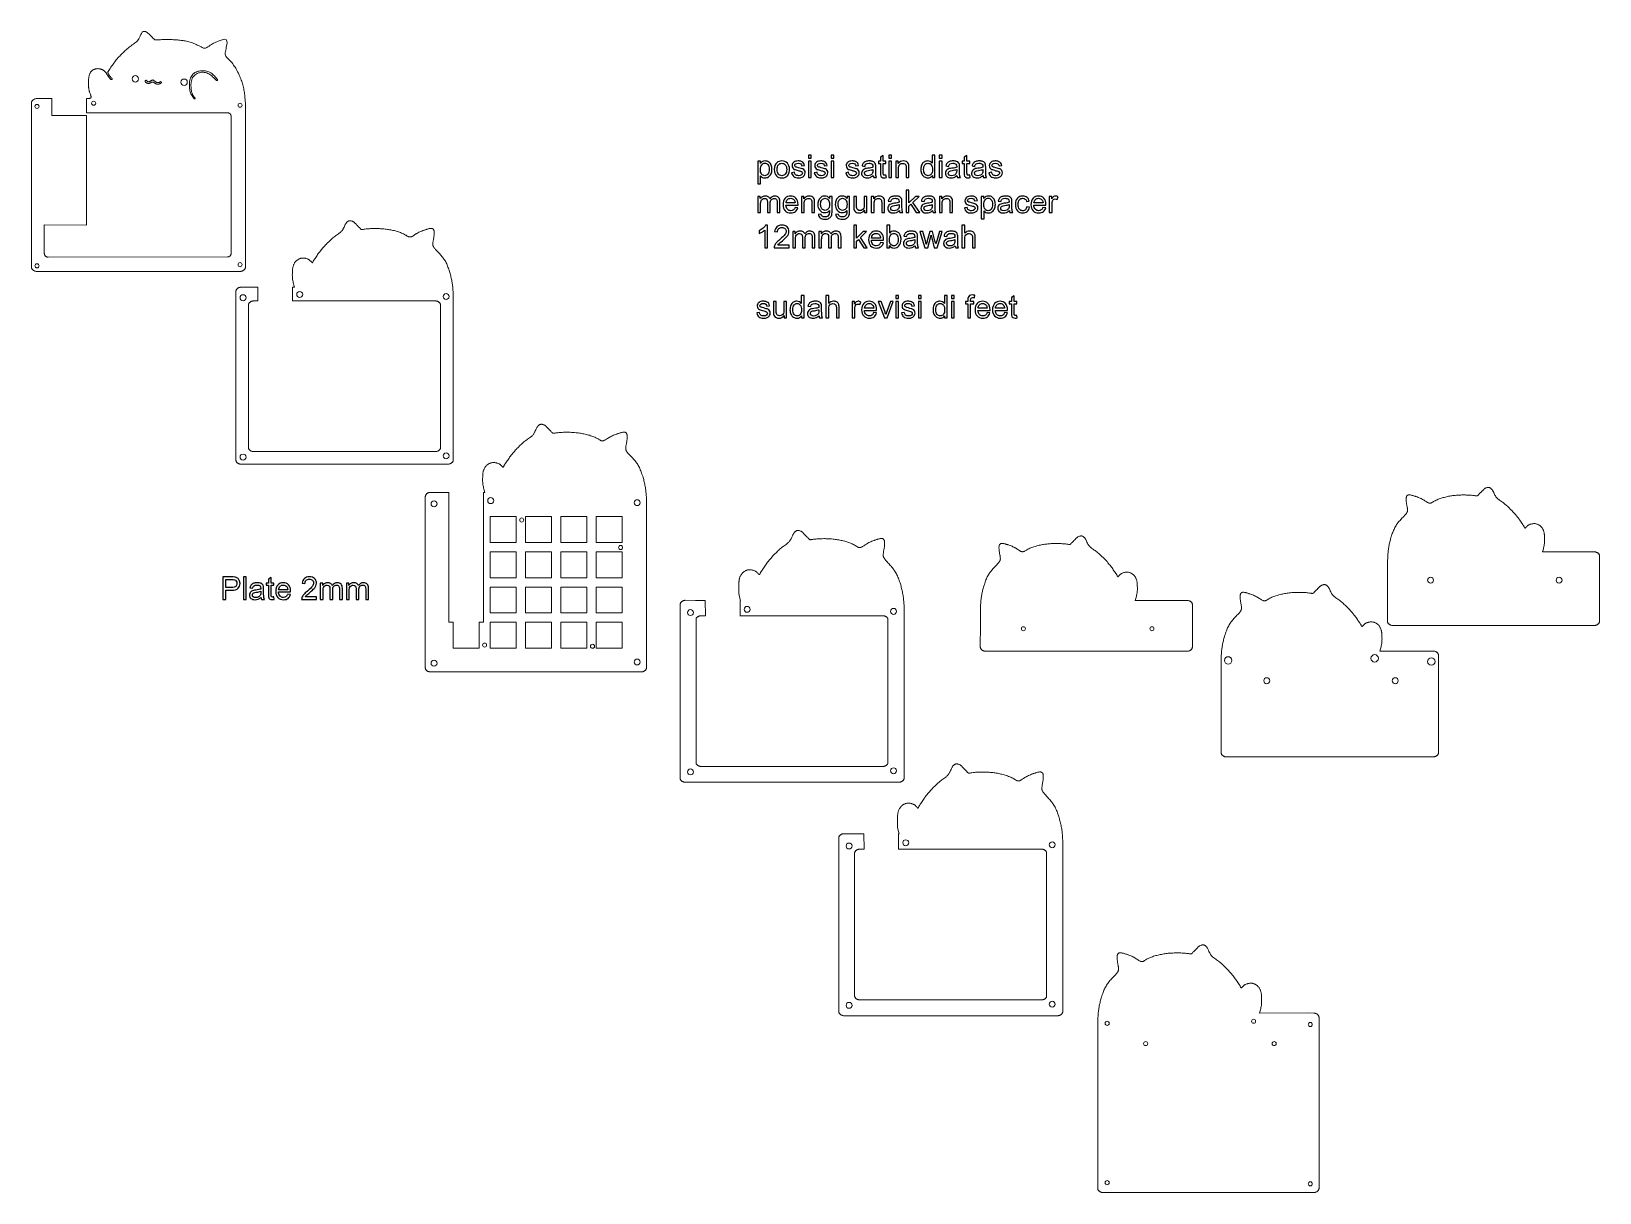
# Model space of a CAD drawing. Header units: centimetres. Extents: x -136.4 to -51.8, y -35.2 to 27.5.
import ezdxf

# ---------------------------------------------------------------- set-up
doc = ezdxf.new("R2010")
doc.units = ezdxf.units.CM
doc.header["$MEASUREMENT"] = 0
doc.layers.add('Layer 1', color=7, linetype='Continuous')

msp = doc.modelspace()

# ---------------------------------------------------------------- linework, layer by layer
at = {"layer": 'Layer 1', "color": 250, "lineweight": 20}
msp.add_ellipse((-63.93763, -6.35446), major_axis=(0, 0.2), ratio=1, dxfattribs=at)
at = {"layer": 'Layer 1', "lineweight": 9}
for points, knots in [([(-132.24636, 25.29854), (-132.24636, 25.29854), (-132.20861, 25.35747), (-132.20861, 25.35747), (-132.20861, 25.35747), (-132.17075, 25.41632), (-132.17075, 25.41632), (-132.17075, 25.41632), (-132.13266, 25.475), (-132.13266, 25.475), (-132.13266, 25.475), (-132.09422, 25.53345), (-132.09422, 25.53345), (-132.09422, 25.53345), (-132.05533, 25.59158), (-132.05533, 25.59158), (-132.05533, 25.59158), (-132.01585, 25.64931), (-132.01585, 25.64931), (-132.01585, 25.64931), (-131.97568, 25.70657), (-131.97568, 25.70657), (-131.97568, 25.70657), (-131.93471, 25.76326), (-131.93471, 25.76326), (-131.93471, 25.76326), (-131.88322, 25.83188), (-131.88322, 25.83188), (-131.88322, 25.83188), (-131.8499, 25.87466), (-131.8499, 25.87466), (-131.8499, 25.87466), (-131.80595, 25.92926), (-131.80595, 25.92926), (-131.80595, 25.92926), (-131.76101, 25.98311), (-131.76101, 25.98311), (-131.76101, 25.98311), (-131.71514, 26.0362), (-131.71514, 26.0362), (-131.71514, 26.0362), (-131.66838, 26.08853), (-131.66838, 26.08853), (-131.66838, 26.08853), (-131.62078, 26.14007), (-131.62078, 26.14007), (-131.62078, 26.14007), (-131.57237, 26.19083), (-131.57237, 26.19083), (-131.57237, 26.19083), (-131.52321, 26.24079), (-131.52321, 26.24079), (-131.52321, 26.24079), (-131.47333, 26.28995), (-131.47333, 26.28995), (-131.47333, 26.28995), (-131.42279, 26.3383), (-131.42279, 26.3383), (-131.42279, 26.3383), (-131.37162, 26.38583), (-131.37162, 26.38583), (-131.37162, 26.38583), (-131.31801, 26.4342), (-131.31801, 26.4342), (-131.31801, 26.4342), (-131.2676, 26.4784), (-131.2676, 26.4784), (-131.2676, 26.4784), (-131.21476, 26.52351), (-131.21476, 26.52351), (-131.21476, 26.52351), (-131.16134, 26.56791), (-131.16134, 26.56791), (-131.16134, 26.56791), (-131.10729, 26.61168), (-131.10729, 26.61168), (-131.10729, 26.61168), (-131.0526, 26.65489), (-131.0526, 26.65489), (-131.0526, 26.65489), (-130.99723, 26.69761), (-130.99723, 26.69761), (-130.99723, 26.69761), (-130.94115, 26.73991), (-130.94115, 26.73991), (-130.94115, 26.73991), (-130.88434, 26.78185), (-130.88434, 26.78185), (-130.88434, 26.78185), (-130.82216, 26.8268), (-130.82216, 26.8268), (-130.82216, 26.8268), (-130.76882, 26.86524), (-130.76882, 26.86524), (-130.76882, 26.86524), (-130.71327, 26.90882), (-130.71327, 26.90882), (-130.71327, 26.90882), (-130.65406, 26.96736), (-130.65406, 26.96736), (-130.65406, 26.96736), (-130.62239, 27.01048), (-130.62239, 27.01048), (-130.62239, 27.01048), (-130.58556, 27.07612), (-130.58556, 27.07612), (-130.58556, 27.07612), (-130.55359, 27.14412), (-130.55359, 27.14412), (-130.55359, 27.14412), (-130.51941, 27.22032), (-130.51941, 27.22032), (-130.51941, 27.22032), (-130.48345, 27.29555), (-130.48345, 27.29555), (-130.48345, 27.29555), (-130.44447, 27.36408), (-130.44447, 27.36408), (-130.44447, 27.36408), (-130.4012, 27.42013), (-130.4012, 27.42013), (-130.4012, 27.42013), (-130.35238, 27.45795), (-130.35238, 27.45795), (-130.35238, 27.45795), (-130.29047, 27.47158), (-130.29047, 27.47158), (-130.29047, 27.47158), (-130.23401, 27.45791), (-130.23401, 27.45791), (-130.23401, 27.45791), (-130.1407, 27.40628), (-130.1407, 27.40628), (-130.1407, 27.40628), (-130.10696, 27.3825), (-130.10696, 27.3825), (-130.10696, 27.3825), (-130.0509, 27.33807), (-130.0509, 27.33807), (-130.0509, 27.33807), (-129.99928, 27.29148), (-129.99928, 27.29148), (-129.99928, 27.29148), (-129.95076, 27.24306), (-129.95076, 27.24306), (-129.95076, 27.24306), (-129.90396, 27.19309), (-129.90396, 27.19309), (-129.90396, 27.19309), (-129.85753, 27.1419), (-129.85753, 27.1419), (-129.85753, 27.1419), (-129.81011, 27.0898), (-129.81011, 27.0898), (-129.81011, 27.0898), (-129.78337, 27.06113), (-129.78337, 27.06113), (-129.78337, 27.06113), (-129.72169, 27.01135), (-129.72169, 27.01135), (-129.72169, 27.01135), (-129.6254, 27.0054), (-129.6254, 27.0054), (-129.6254, 27.0054), (-129.55692, 27.01094), (-129.55692, 27.01094), (-129.55692, 27.01094), (-129.48544, 27.01603), (-129.48544, 27.01603), (-129.48544, 27.01603), (-129.41495, 27.02034), (-129.41495, 27.02034), (-129.41495, 27.02034), (-129.34525, 27.02384), (-129.34525, 27.02384), (-129.34525, 27.02384), (-129.27611, 27.02656), (-129.27611, 27.02656), (-129.27611, 27.02656), (-129.20731, 27.02848), (-129.20731, 27.02848), (-129.20731, 27.02848), (-129.13865, 27.02963), (-129.13865, 27.02963), (-129.13865, 27.02963), (-129.06989, 27.03001), (-129.06989, 27.03001), (-129.06989, 27.03001), (-129.03106, 27.02988), (-129.03106, 27.02988), (-129.03106, 27.02988), (-128.93137, 27.02845), (-128.93137, 27.02845), (-128.93137, 27.02845), (-128.86162, 27.02653), (-128.86162, 27.02653), (-128.86162, 27.02653), (-128.79165, 27.02386), (-128.79165, 27.02386), (-128.79165, 27.02386), (-128.72157, 27.02046), (-128.72157, 27.02046), (-128.72157, 27.02046), (-128.65145, 27.01632), (-128.65145, 27.01632), (-128.65145, 27.01632), (-128.58139, 27.01147), (-128.58139, 27.01147), (-128.58139, 27.01147), (-128.50562, 27.0054), (-128.50562, 27.0054), (-128.50562, 27.0054), (-128.44179, 26.99961), (-128.44179, 26.99961), (-128.44179, 26.99961), (-128.37228, 26.99245), (-128.37228, 26.99245), (-128.37228, 26.99245), (-128.30288, 26.98424), (-128.30288, 26.98424), (-128.30288, 26.98424), (-128.20376, 26.9703), (-128.20376, 26.9703), (-128.20376, 26.9703), (-128.16416, 26.96391), (-128.16416, 26.96391), (-128.16416, 26.96391), (-128.09484, 26.95154), (-128.09484, 26.95154), (-128.09484, 26.95154), (-128.02579, 26.93767), (-128.02579, 26.93767), (-128.02579, 26.93767), (-127.95718, 26.92232), (-127.95718, 26.92232), (-127.95718, 26.92232), (-127.88925, 26.9055), (-127.88925, 26.9055), (-127.88925, 26.9055), (-127.82217, 26.8872), (-127.82217, 26.8872), (-127.82217, 26.8872), (-127.76797, 26.87112), (-127.76797, 26.87112), (-127.76797, 26.87112), (-127.69124, 26.84609), (-127.69124, 26.84609), (-127.69124, 26.84609), (-127.62713, 26.82269), (-127.62713, 26.82269), (-127.62713, 26.82269), (-127.56345, 26.79674), (-127.56345, 26.79674), (-127.56345, 26.79674), (-127.49986, 26.76774), (-127.49986, 26.76774), (-127.49986, 26.76774), (-127.43598, 26.7352), (-127.43598, 26.7352), (-127.43598, 26.7352), (-127.3737, 26.69994), (-127.3737, 26.69994), (-127.3737, 26.69994), (-127.30607, 26.6637), (-127.30607, 26.6637), (-127.30607, 26.6637), (-127.23576, 26.62817), (-127.23576, 26.62817), (-127.23576, 26.62817), (-127.16696, 26.5967), (-127.16696, 26.5967), (-127.16696, 26.5967), (-127.09778, 26.57283), (-127.09778, 26.57283), (-127.09778, 26.57283), (-127.04387, 26.56132), (-127.04387, 26.56132), (-127.04387, 26.56132), (-127.00091, 26.56469), (-127.00091, 26.56469), (-127.00091, 26.56469), (-126.91836, 26.59918), (-126.91836, 26.59918), (-126.91836, 26.59918), (-126.86717, 26.63281), (-126.86717, 26.63281), (-126.86717, 26.63281), (-126.79717, 26.68026), (-126.79717, 26.68026), (-126.79717, 26.68026), (-126.73754, 26.72008), (-126.73754, 26.72008), (-126.73754, 26.72008), (-126.6783, 26.75842), (-126.6783, 26.75842), (-126.6783, 26.75842), (-126.61928, 26.79478), (-126.61928, 26.79478), (-126.61928, 26.79478), (-126.56032, 26.82864), (-126.56032, 26.82864), (-126.56032, 26.82864), (-126.50757, 26.85637), (-126.50757, 26.85637), (-126.50757, 26.85637), (-126.44164, 26.88722), (-126.44164, 26.88722), (-126.44164, 26.88722), (-126.3806, 26.91258), (-126.3806, 26.91258), (-126.3806, 26.91258), (-126.31707, 26.93654), (-126.31707, 26.93654), (-126.31707, 26.93654), (-126.24999, 26.96008), (-126.24999, 26.96008), (-126.24999, 26.96008), (-126.14685, 26.99462), (-126.14685, 26.99462), (-126.14685, 26.99462), (-126.10127, 27.00951), (-126.10127, 27.00951), (-126.10127, 27.00951), (-126.02272, 27.03169), (-126.02272, 27.03169), (-126.02272, 27.03169), (-125.95023, 27.04233), (-125.95023, 27.04233), (-125.95023, 27.04233), (-125.87873, 27.02564), (-125.87873, 27.02564), (-125.87873, 27.02564), (-125.85336, 26.99598), (-125.85336, 26.99598), (-125.85336, 26.99598), (-125.83524, 26.9344), (-125.83524, 26.9344), (-125.83524, 26.9344), (-125.8324, 26.85665), (-125.8324, 26.85665), (-125.8324, 26.85665), (-125.8428, 26.75121), (-125.8428, 26.75121), (-125.8428, 26.75121), (-125.85354, 26.68622), (-125.85354, 26.68622), (-125.85354, 26.68622), (-125.87003, 26.60417), (-125.87003, 26.60417), (-125.87003, 26.60417), (-125.88742, 26.52528), (-125.88742, 26.52528), (-125.88742, 26.52528), (-125.90361, 26.44967), (-125.90361, 26.44967), (-125.90361, 26.44967), (-125.91653, 26.37748), (-125.91653, 26.37748), (-125.91653, 26.37748), (-125.92409, 26.30883), (-125.92409, 26.30883), (-125.92409, 26.30883), (-125.92422, 26.24386), (-125.92422, 26.24386), (-125.92422, 26.24386), (-125.91483, 26.18269), (-125.91483, 26.18269), (-125.91483, 26.18269), (-125.89384, 26.12545), (-125.89384, 26.12545), (-125.89384, 26.12545), (-125.86732, 26.08262), (-125.86732, 26.08262), (-125.86732, 26.08262), (-125.81167, 26.0225), (-125.81167, 26.0225), (-125.81167, 26.0225), (-125.75853, 25.97382), (-125.75853, 25.97382), (-125.75853, 25.97382), (-125.70636, 25.92398), (-125.70636, 25.92398), (-125.70636, 25.92398), (-125.65654, 25.87271), (-125.65654, 25.87271), (-125.65654, 25.87271), (-125.6089, 25.82006), (-125.6089, 25.82006), (-125.6089, 25.82006), (-125.56337, 25.76608), (-125.56337, 25.76608), (-125.56337, 25.76608), (-125.51983, 25.71087), (-125.51983, 25.71087), (-125.51983, 25.71087), (-125.47817, 25.65449), (-125.47817, 25.65449), (-125.47817, 25.65449), (-125.43829, 25.59701), (-125.43829, 25.59701), (-125.43829, 25.59701), (-125.40009, 25.53851), (-125.40009, 25.53851), (-125.40009, 25.53851), (-125.36346, 25.47906), (-125.36346, 25.47906), (-125.36346, 25.47906), (-125.32831, 25.41873), (-125.32831, 25.41873), (-125.32831, 25.41873), (-125.29451, 25.3576), (-125.29451, 25.3576), (-125.29451, 25.3576), (-125.26198, 25.29573), (-125.26198, 25.29573), (-125.26198, 25.29573), (-125.22111, 25.21375), (-125.22111, 25.21375), (-125.22111, 25.21375), (-125.20029, 25.1701), (-125.20029, 25.1701), (-125.20029, 25.1701), (-125.17102, 25.10643), (-125.17102, 25.10643), (-125.17102, 25.10643), (-125.14287, 25.04224), (-125.14287, 25.04224), (-125.14287, 25.04224), (-125.11587, 24.97753), (-125.11587, 24.97753), (-125.11587, 24.97753), (-125.09009, 24.91233), (-125.09009, 24.91233), (-125.09009, 24.91233), (-125.06556, 24.84666), (-125.06556, 24.84666), (-125.06556, 24.84666), (-125.04235, 24.78053), (-125.04235, 24.78053), (-125.04235, 24.78053), (-125.0205, 24.71396), (-125.0205, 24.71396), (-125.0205, 24.71396), (-125.00007, 24.64698), (-125.00007, 24.64698), (-125.00007, 24.64698), (-124.9811, 24.5796), (-124.9811, 24.5796), (-124.9811, 24.5796), (-124.96579, 24.52051), (-124.96579, 24.52051), (-124.96579, 24.52051), (-124.94774, 24.44372), (-124.94774, 24.44372), (-124.94774, 24.44372), (-124.93328, 24.37528), (-124.93328, 24.37528), (-124.93328, 24.37528), (-124.9202, 24.30655), (-124.9202, 24.30655), (-124.9202, 24.30655), (-124.90839, 24.23757), (-124.90839, 24.23757), (-124.90839, 24.23757), (-124.89777, 24.16836), (-124.89777, 24.16836), (-124.89777, 24.16836), (-124.88825, 24.09897), (-124.88825, 24.09897), (-124.88825, 24.09897), (-124.87974, 24.02943), (-124.87974, 24.02943), (-124.87974, 24.02943), (-124.87213, 23.95977), (-124.87213, 23.95977), (-124.87213, 23.95977), (-124.86535, 23.89003), (-124.86535, 23.89003), (-124.86535, 23.89003), (-124.85761, 23.79904), (-124.85761, 23.79904), (-124.85761, 23.79904), (-124.85391, 23.75042), (-124.85391, 23.75042), (-124.85391, 23.75042), (-124.84906, 23.68061), (-124.84906, 23.68061), (-124.84906, 23.68061), (-124.84466, 23.6108), (-124.84466, 23.6108), (-124.84466, 23.6108), (-124.84064, 23.54099), (-124.84064, 23.54099), (-124.84064, 23.54099), (-124.83689, 23.47116), (-124.83689, 23.47116), (-124.83689, 23.47116), (-124.83332, 23.40135), (-124.83332, 23.40135), (-124.83332, 23.40135), (-124.82985, 23.33153), (-124.82985, 23.33153)], [0, 0, 0, 0, 0.00598802, 0.00598802, 0.00598802, 0.01197605, 0.01197605, 0.01197605, 0.01796407, 0.01796407, 0.01796407, 0.0239521, 0.0239521, 0.0239521, 0.02994012, 0.02994012, 0.02994012, 0.03592814, 0.03592814, 0.03592814, 0.04191617, 0.04191617, 0.04191617, 0.04790419, 0.04790419, 0.04790419, 0.05389222, 0.05389222, 0.05389222, 0.05988024, 0.05988024, 0.05988024, 0.06586826, 0.06586826, 0.06586826, 0.07185629, 0.07185629, 0.07185629, 0.07784431, 0.07784431, 0.07784431, 0.08383234, 0.08383234, 0.08383234, 0.08982036, 0.08982036, 0.08982036, 0.09580838, 0.09580838, 0.09580838, 0.10179641, 0.10179641, 0.10179641, 0.10778443, 0.10778443, 0.10778443, 0.11377246, 0.11377246, 0.11377246, 0.11976048, 0.11976048, 0.11976048, 0.1257485, 0.1257485, 0.1257485, 0.13173653, 0.13173653, 0.13173653, 0.13772455, 0.13772455, 0.13772455, 0.14371257, 0.14371257, 0.14371257, 0.1497006, 0.1497006, 0.1497006, 0.15568862, 0.15568862, 0.15568862, 0.16167665, 0.16167665, 0.16167665, 0.16766467, 0.16766467, 0.16766467, 0.17365269, 0.17365269, 0.17365269, 0.17964072, 0.17964072, 0.17964072, 0.18562874, 0.18562874, 0.18562874, 0.19161677, 0.19161677, 0.19161677, 0.19760479, 0.19760479, 0.19760479, 0.20359281, 0.20359281, 0.20359281, 0.20958084, 0.20958084, 0.20958084, 0.21556886, 0.21556886, 0.21556886, 0.22155689, 0.22155689, 0.22155689, 0.22754491, 0.22754491, 0.22754491, 0.23353293, 0.23353293, 0.23353293, 0.23952096, 0.23952096, 0.23952096, 0.24550898, 0.24550898, 0.24550898, 0.25149701, 0.25149701, 0.25149701, 0.25748503, 0.25748503, 0.25748503, 0.26347305, 0.26347305, 0.26347305, 0.26946108, 0.26946108, 0.26946108, 0.2754491, 0.2754491, 0.2754491, 0.28143713, 0.28143713, 0.28143713, 0.28742515, 0.28742515, 0.28742515, 0.29341317, 0.29341317, 0.29341317, 0.2994012, 0.2994012, 0.2994012, 0.30538922, 0.30538922, 0.30538922, 0.31137725, 0.31137725, 0.31137725, 0.31736527, 0.31736527, 0.31736527, 0.32335329, 0.32335329, 0.32335329, 0.32934132, 0.32934132, 0.32934132, 0.33532934, 0.33532934, 0.33532934, 0.34131737, 0.34131737, 0.34131737, 0.34730539, 0.34730539, 0.34730539, 0.35329341, 0.35329341, 0.35329341, 0.35928144, 0.35928144, 0.35928144, 0.36526946, 0.36526946, 0.36526946, 0.37125749, 0.37125749, 0.37125749, 0.37724551, 0.37724551, 0.37724551, 0.38323353, 0.38323353, 0.38323353, 0.38922156, 0.38922156, 0.38922156, 0.39520958, 0.39520958, 0.39520958, 0.4011976, 0.4011976, 0.4011976, 0.40718563, 0.40718563, 0.40718563, 0.41317365, 0.41317365, 0.41317365, 0.41916168, 0.41916168, 0.41916168, 0.4251497, 0.4251497, 0.4251497, 0.43113772, 0.43113772, 0.43113772, 0.43712575, 0.43712575, 0.43712575, 0.44311377, 0.44311377, 0.44311377, 0.4491018, 0.4491018, 0.4491018, 0.45508982, 0.45508982, 0.45508982, 0.46107784, 0.46107784, 0.46107784, 0.46706587, 0.46706587, 0.46706587, 0.47305389, 0.47305389, 0.47305389, 0.47904192, 0.47904192, 0.47904192, 0.48502994, 0.48502994, 0.48502994, 0.49101796, 0.49101796, 0.49101796, 0.49700599, 0.49700599, 0.49700599, 0.50299401, 0.50299401, 0.50299401, 0.50898204, 0.50898204, 0.50898204, 0.51497006, 0.51497006, 0.51497006, 0.52095808, 0.52095808, 0.52095808, 0.52694611, 0.52694611, 0.52694611, 0.53293413, 0.53293413, 0.53293413, 0.53892216, 0.53892216, 0.53892216, 0.54491018, 0.54491018, 0.54491018, 0.5508982, 0.5508982, 0.5508982, 0.55688623, 0.55688623, 0.55688623, 0.56287425, 0.56287425, 0.56287425, 0.56886228, 0.56886228, 0.56886228, 0.5748503, 0.5748503, 0.5748503, 0.58083832, 0.58083832, 0.58083832, 0.58682635, 0.58682635, 0.58682635, 0.59281437, 0.59281437, 0.59281437, 0.5988024, 0.5988024, 0.5988024, 0.60479042, 0.60479042, 0.60479042, 0.61077844, 0.61077844, 0.61077844, 0.61676647, 0.61676647, 0.61676647, 0.62275449, 0.62275449, 0.62275449, 0.62874251, 0.62874251, 0.62874251, 0.63473054, 0.63473054, 0.63473054, 0.64071856, 0.64071856, 0.64071856, 0.64670659, 0.64670659, 0.64670659, 0.65269461, 0.65269461, 0.65269461, 0.65868263, 0.65868263, 0.65868263, 0.66467066, 0.66467066, 0.66467066, 0.67065868, 0.67065868, 0.67065868, 0.67664671, 0.67664671, 0.67664671, 0.68263473, 0.68263473, 0.68263473, 0.68862275, 0.68862275, 0.68862275, 0.69461078, 0.69461078, 0.69461078, 0.7005988, 0.7005988, 0.7005988, 0.70658683, 0.70658683, 0.70658683, 0.71257485, 0.71257485, 0.71257485, 0.71856287, 0.71856287, 0.71856287, 0.7245509, 0.7245509, 0.7245509, 0.73053892, 0.73053892, 0.73053892, 0.73652695, 0.73652695, 0.73652695, 0.74251497, 0.74251497, 0.74251497, 0.74850299, 0.74850299, 0.74850299, 0.75449102, 0.75449102, 0.75449102, 0.76047904, 0.76047904, 0.76047904, 0.76646707, 0.76646707, 0.76646707, 0.77245509, 0.77245509, 0.77245509, 0.77844311, 0.77844311, 0.77844311, 0.78443114, 0.78443114, 0.78443114, 0.79041916, 0.79041916, 0.79041916, 0.79640719, 0.79640719, 0.79640719, 0.80239521, 0.80239521, 0.80239521, 0.80838323, 0.80838323, 0.80838323, 0.81437126, 0.81437126, 0.81437126, 0.82035928, 0.82035928, 0.82035928, 0.82634731, 0.82634731, 0.82634731, 0.83233533, 0.83233533, 0.83233533, 0.83832335, 0.83832335, 0.83832335, 0.84431138, 0.84431138, 0.84431138, 0.8502994, 0.8502994, 0.8502994, 0.85628743, 0.85628743, 0.85628743, 0.86227545, 0.86227545, 0.86227545, 0.86826347, 0.86826347, 0.86826347, 0.8742515, 0.8742515, 0.8742515, 0.88023952, 0.88023952, 0.88023952, 0.88622754, 0.88622754, 0.88622754, 0.89221557, 0.89221557, 0.89221557, 0.89820359, 0.89820359, 0.89820359, 0.90419162, 0.90419162, 0.90419162, 0.91017964, 0.91017964, 0.91017964, 0.91616766, 0.91616766, 0.91616766, 0.92215569, 0.92215569, 0.92215569, 0.92814371, 0.92814371, 0.92814371, 0.93413174, 0.93413174, 0.93413174, 0.94011976, 0.94011976, 0.94011976, 0.94610778, 0.94610778, 0.94610778, 0.95209581, 0.95209581, 0.95209581, 0.95808383, 0.95808383, 0.95808383, 0.96407186, 0.96407186, 0.96407186, 0.97005988, 0.97005988, 0.97005988, 0.9760479, 0.9760479, 0.9760479, 0.98203593, 0.98203593, 0.98203593, 0.98802395, 0.98802395, 0.98802395, 0.99401198, 0.99401198, 0.99401198, 1, 1, 1, 1]), ([(-132.24636, 25.29854), (-132.24636, 25.29854), (-132.25415, 25.28635), (-132.25415, 25.28635), (-132.25415, 25.28635), (-132.2575, 25.28019), (-132.2575, 25.28019), (-132.2575, 25.28019), (-132.26018, 25.27395), (-132.26018, 25.27395), (-132.26018, 25.27395), (-132.26225, 25.26622), (-132.26225, 25.26622), (-132.26225, 25.26622), (-132.26273, 25.26116), (-132.26273, 25.26116), (-132.26273, 25.26116), (-132.26245, 25.25461), (-132.26245, 25.25461), (-132.26245, 25.25461), (-132.26129, 25.24797), (-132.26129, 25.24797), (-132.26129, 25.24797), (-132.25941, 25.24127), (-132.25941, 25.24127), (-132.25941, 25.24127), (-132.25694, 25.23456), (-132.25694, 25.23456), (-132.25694, 25.23456), (-132.24754, 25.21435), (-132.24754, 25.21435), (-132.24754, 25.21435), (-132.23792, 25.19518), (-132.23792, 25.19518), (-132.23792, 25.19518), (-132.22524, 25.17044), (-132.22524, 25.17044), (-132.22524, 25.17044), (-132.21265, 25.14675), (-132.21265, 25.14675), (-132.21265, 25.14675), (-132.19986, 25.12393), (-132.19986, 25.12393), (-132.19986, 25.12393), (-132.1866, 25.10177), (-132.1866, 25.10177), (-132.1866, 25.10177), (-132.17261, 25.08009), (-132.17261, 25.08009), (-132.17261, 25.08009), (-132.15761, 25.05868), (-132.15761, 25.05868), (-132.15761, 25.05868), (-132.14132, 25.03735), (-132.14132, 25.03735), (-132.14132, 25.03735), (-132.12349, 25.0159), (-132.12349, 25.0159), (-132.12349, 25.0159), (-132.11391, 25.00506), (-132.11391, 25.00506), (-132.11391, 25.00506), (-132.10383, 24.99414), (-132.10383, 24.99414), (-132.10383, 24.99414), (-132.09324, 24.98308), (-132.09324, 24.98308), (-132.09324, 24.98308), (-132.08209, 24.97186), (-132.08209, 24.97186), (-132.08209, 24.97186), (-132.06673, 24.95706), (-132.06673, 24.95706), (-132.06673, 24.95706), (-132.05805, 24.9489), (-132.05805, 24.9489), (-132.05805, 24.9489), (-132.04614, 24.93719), (-132.04614, 24.93719), (-132.04614, 24.93719), (-132.04078, 24.93131), (-132.04078, 24.93131), (-132.04078, 24.93131), (-132.03604, 24.92544), (-132.03604, 24.92544), (-132.03604, 24.92544), (-132.03212, 24.91958), (-132.03212, 24.91958), (-132.03212, 24.91958), (-132.02919, 24.91377), (-132.02919, 24.91377), (-132.02919, 24.91377), (-132.02743, 24.90799), (-132.02743, 24.90799), (-132.02743, 24.90799), (-132.02701, 24.90227), (-132.02701, 24.90227), (-132.02701, 24.90227), (-132.02807, 24.89679), (-132.02807, 24.89679), (-132.02807, 24.89679), (-132.03087, 24.89108), (-132.03087, 24.89108), (-132.03087, 24.89108), (-132.03503, 24.88577), (-132.03503, 24.88577), (-132.03503, 24.88577), (-132.04033, 24.88087), (-132.04033, 24.88087), (-132.04033, 24.88087), (-132.0465, 24.87653), (-132.0465, 24.87653), (-132.0465, 24.87653), (-132.05327, 24.87289), (-132.05327, 24.87289), (-132.05327, 24.87289), (-132.06036, 24.87012), (-132.06036, 24.87012), (-132.06036, 24.87012), (-132.06856, 24.86821), (-132.06856, 24.86821), (-132.06856, 24.86821), (-132.07445, 24.86778), (-132.07445, 24.86778), (-132.07445, 24.86778), (-132.08114, 24.8683), (-132.08114, 24.8683), (-132.08114, 24.8683), (-132.08759, 24.86983), (-132.08759, 24.86983), (-132.08759, 24.86983), (-132.09382, 24.87227), (-132.09382, 24.87227), (-132.09382, 24.87227), (-132.09983, 24.87552), (-132.09983, 24.87552), (-132.09983, 24.87552), (-132.10565, 24.87948), (-132.10565, 24.87948), (-132.10565, 24.87948), (-132.11129, 24.88404), (-132.11129, 24.88404), (-132.11129, 24.88404), (-132.11676, 24.88909), (-132.11676, 24.88909), (-132.11676, 24.88909), (-132.12726, 24.90031), (-132.12726, 24.90031), (-132.12726, 24.90031), (-132.13873, 24.9141), (-132.13873, 24.9141), (-132.13873, 24.9141), (-132.15619, 24.9362), (-132.15619, 24.9362), (-132.15619, 24.9362), (-132.17387, 24.95955), (-132.17387, 24.95955), (-132.17387, 24.95955), (-132.1905, 24.98244), (-132.1905, 24.98244), (-132.1905, 24.98244), (-132.20628, 25.00498), (-132.20628, 25.00498), (-132.20628, 25.00498), (-132.22141, 25.02729), (-132.22141, 25.02729), (-132.22141, 25.02729), (-132.23608, 25.04947), (-132.23608, 25.04947), (-132.23608, 25.04947), (-132.27686, 25.11251), (-132.27686, 25.11251), (-132.27686, 25.11251), (-132.2941, 25.13897), (-132.2941, 25.13897), (-132.2941, 25.13897), (-132.32485, 25.18459), (-132.32485, 25.18459), (-132.32485, 25.18459), (-132.34094, 25.20727), (-132.34094, 25.20727), (-132.34094, 25.20727), (-132.3576, 25.22969), (-132.3576, 25.22969), (-132.3576, 25.22969), (-132.37488, 25.25172), (-132.37488, 25.25172), (-132.37488, 25.25172), (-132.39286, 25.27323), (-132.39286, 25.27323), (-132.39286, 25.27323), (-132.41159, 25.29409), (-132.41159, 25.29409), (-132.41159, 25.29409), (-132.43114, 25.31418), (-132.43114, 25.31418), (-132.43114, 25.31418), (-132.45158, 25.33336), (-132.45158, 25.33336), (-132.45158, 25.33336), (-132.47296, 25.3515), (-132.47296, 25.3515), (-132.47296, 25.3515), (-132.49536, 25.36846), (-132.49536, 25.36846), (-132.49536, 25.36846), (-132.51882, 25.38413), (-132.51882, 25.38413), (-132.51882, 25.38413), (-132.53088, 25.39139), (-132.53088, 25.39139), (-132.53088, 25.39139), (-132.54343, 25.39838), (-132.54343, 25.39838), (-132.54343, 25.39838), (-132.56913, 25.41114), (-132.56913, 25.41114), (-132.56913, 25.41114), (-132.59582, 25.42239), (-132.59582, 25.42239), (-132.59582, 25.42239), (-132.62336, 25.43215), (-132.62336, 25.43215), (-132.62336, 25.43215), (-132.65161, 25.44041), (-132.65161, 25.44041), (-132.65161, 25.44041), (-132.68047, 25.44716), (-132.68047, 25.44716), (-132.68047, 25.44716), (-132.70981, 25.45241), (-132.70981, 25.45241), (-132.70981, 25.45241), (-132.73948, 25.45615), (-132.73948, 25.45615), (-132.73948, 25.45615), (-132.76937, 25.45839), (-132.76937, 25.45839), (-132.76937, 25.45839), (-132.79935, 25.45911), (-132.79935, 25.45911), (-132.79935, 25.45911), (-132.8293, 25.45832), (-132.8293, 25.45832), (-132.8293, 25.45832), (-132.85908, 25.45601), (-132.85908, 25.45601), (-132.85908, 25.45601), (-132.88856, 25.45219), (-132.88856, 25.45219), (-132.88856, 25.45219), (-132.91763, 25.44686), (-132.91763, 25.44686), (-132.91763, 25.44686), (-132.94615, 25.44), (-132.94615, 25.44), (-132.94615, 25.44), (-132.97401, 25.43161), (-132.97401, 25.43161), (-132.97401, 25.43161), (-133.00106, 25.4217), (-133.00106, 25.4217), (-133.00106, 25.4217), (-133.02718, 25.41026), (-133.02718, 25.41026), (-133.02718, 25.41026), (-133.03986, 25.40397), (-133.03986, 25.40397), (-133.03986, 25.40397), (-133.05225, 25.39729), (-133.05225, 25.39729), (-133.05225, 25.39729), (-133.06435, 25.39024), (-133.06435, 25.39024), (-133.06435, 25.39024), (-133.07614, 25.3828), (-133.07614, 25.3828), (-133.07614, 25.3828), (-133.08761, 25.37497), (-133.08761, 25.37497), (-133.08761, 25.37497), (-133.09872, 25.36676), (-133.09872, 25.36676), (-133.09872, 25.36676), (-133.10833, 25.35912), (-133.10833, 25.35912), (-133.10833, 25.35912), (-133.11987, 25.34919), (-133.11987, 25.34919), (-133.11987, 25.34919), (-133.1299, 25.33986), (-133.1299, 25.33986), (-133.1299, 25.33986), (-133.13957, 25.33016), (-133.13957, 25.33016), (-133.13957, 25.33016), (-133.14889, 25.32012), (-133.14889, 25.32012), (-133.14889, 25.32012), (-133.15785, 25.30976), (-133.15785, 25.30976), (-133.15785, 25.30976), (-133.17477, 25.2881), (-133.17477, 25.2881), (-133.17477, 25.2881), (-133.19038, 25.2653), (-133.19038, 25.2653), (-133.19038, 25.2653), (-133.20473, 25.24146), (-133.20473, 25.24146), (-133.20473, 25.24146), (-133.21789, 25.21671), (-133.21789, 25.21671), (-133.21789, 25.21671), (-133.22988, 25.19114), (-133.22988, 25.19114), (-133.22988, 25.19114), (-133.24077, 25.16487), (-133.24077, 25.16487), (-133.24077, 25.16487), (-133.25061, 25.13802), (-133.25061, 25.13802), (-133.25061, 25.13802), (-133.25944, 25.11067), (-133.25944, 25.11067), (-133.25944, 25.11067), (-133.26734, 25.08296), (-133.26734, 25.08296), (-133.26734, 25.08296), (-133.27433, 25.055), (-133.27433, 25.055), (-133.27433, 25.055), (-133.28115, 25.02354), (-133.28115, 25.02354), (-133.28115, 25.02354), (-133.28583, 24.99872), (-133.28583, 24.99872), (-133.28583, 24.99872), (-133.29044, 24.97056), (-133.29044, 24.97056), (-133.29044, 24.97056), (-133.29437, 24.94244), (-133.29437, 24.94244), (-133.29437, 24.94244), (-133.29767, 24.91438), (-133.29767, 24.91438), (-133.29767, 24.91438), (-133.3004, 24.88643), (-133.3004, 24.88643), (-133.3004, 24.88643), (-133.30261, 24.85861), (-133.30261, 24.85861), (-133.30261, 24.85861), (-133.30436, 24.83096), (-133.30436, 24.83096), (-133.30436, 24.83096), (-133.30669, 24.77628), (-133.30669, 24.77628), (-133.30669, 24.77628), (-133.30784, 24.72266), (-133.30784, 24.72266), (-133.30784, 24.72266), (-133.30815, 24.69094), (-133.30815, 24.69094), (-133.30815, 24.69094), (-133.30802, 24.61924), (-133.30802, 24.61924), (-133.30802, 24.61924), (-133.30683, 24.56882), (-133.30683, 24.56882), (-133.30683, 24.56882), (-133.30432, 24.51853), (-133.30432, 24.51853), (-133.30432, 24.51853), (-133.30246, 24.49325), (-133.30246, 24.49325), (-133.30246, 24.49325), (-133.30014, 24.46779), (-133.30014, 24.46779), (-133.30014, 24.46779), (-133.2973, 24.44208), (-133.2973, 24.44208), (-133.2973, 24.44208), (-133.29392, 24.41605), (-133.29392, 24.41605), (-133.29392, 24.41605), (-133.28993, 24.38963), (-133.28993, 24.38963), (-133.28993, 24.38963), (-133.28531, 24.36275), (-133.28531, 24.36275), (-133.28531, 24.36275), (-133.28, 24.33533), (-133.28, 24.33533), (-133.28, 24.33533), (-133.27396, 24.30731), (-133.27396, 24.30731), (-133.27396, 24.30731), (-133.26714, 24.27863), (-133.26714, 24.27863), (-133.26714, 24.27863), (-133.25951, 24.24919), (-133.25951, 24.24919), (-133.25951, 24.24919), (-133.25101, 24.21895), (-133.25101, 24.21895), (-133.25101, 24.21895), (-133.2416, 24.18782), (-133.2416, 24.18782), (-133.2416, 24.18782), (-133.23124, 24.15573), (-133.23124, 24.15573), (-133.23124, 24.15573), (-133.22161, 24.12752), (-133.22161, 24.12752), (-133.22161, 24.12752), (-133.19557, 24.05442), (-133.19557, 24.05442), (-133.19557, 24.05442), (-133.18431, 24.02074), (-133.18431, 24.02074), (-133.18431, 24.02074), (-133.17931, 24.00434), (-133.17931, 24.00434), (-133.17931, 24.00434), (-133.17487, 23.98835), (-133.17487, 23.98835), (-133.17487, 23.98835), (-133.17111, 23.97288), (-133.17111, 23.97288), (-133.17111, 23.97288), (-133.16814, 23.95801), (-133.16814, 23.95801), (-133.16814, 23.95801), (-133.16608, 23.94384), (-133.16608, 23.94384), (-133.16608, 23.94384), (-133.16503, 23.93046), (-133.16503, 23.93046), (-133.16503, 23.93046), (-133.16511, 23.91798), (-133.16511, 23.91798), (-133.16511, 23.91798), (-133.16645, 23.90648), (-133.16645, 23.90648), (-133.16645, 23.90648), (-133.16913, 23.89605), (-133.16913, 23.89605), (-133.16913, 23.89605), (-133.17102, 23.89127), (-133.17102, 23.89127), (-133.17102, 23.89127), (-133.17329, 23.8868), (-133.17329, 23.8868), (-133.17329, 23.8868), (-133.17595, 23.88264), (-133.17595, 23.88264), (-133.17595, 23.88264), (-133.17903, 23.87881), (-133.17903, 23.87881), (-133.17903, 23.87881), (-133.18253, 23.87532), (-133.18253, 23.87532), (-133.18253, 23.87532), (-133.18646, 23.87218), (-133.18646, 23.87218), (-133.18646, 23.87218), (-133.19138, 23.86912), (-133.19138, 23.86912), (-133.19138, 23.86912), (-133.1957, 23.867), (-133.1957, 23.867), (-133.1957, 23.867), (-133.20099, 23.86495), (-133.20099, 23.86495), (-133.20099, 23.86495), (-133.20667, 23.86323), (-133.20667, 23.86323), (-133.20667, 23.86323), (-133.21909, 23.86064), (-133.21909, 23.86064), (-133.21909, 23.86064), (-133.23266, 23.85903), (-133.23266, 23.85903), (-133.23266, 23.85903), (-133.24709, 23.85816), (-133.24709, 23.85816), (-133.24709, 23.85816), (-133.26208, 23.85783), (-133.26208, 23.85783), (-133.26208, 23.85783), (-133.29259, 23.85788), (-133.29259, 23.85788), (-133.29259, 23.85788), (-133.30522, 23.85785), (-133.30522, 23.85785), (-133.30522, 23.85785), (-133.32193, 23.85749), (-133.32193, 23.85749), (-133.32193, 23.85749), (-133.34955, 23.85615), (-133.34955, 23.85615), (-133.34955, 23.85615), (-133.41338, 23.84648), (-133.41338, 23.84648)], [0, 0, 0, 0, 0.00595238, 0.00595238, 0.00595238, 0.01190476, 0.01190476, 0.01190476, 0.01785714, 0.01785714, 0.01785714, 0.02380952, 0.02380952, 0.02380952, 0.0297619, 0.0297619, 0.0297619, 0.03571429, 0.03571429, 0.03571429, 0.04166667, 0.04166667, 0.04166667, 0.04761905, 0.04761905, 0.04761905, 0.05357143, 0.05357143, 0.05357143, 0.05952381, 0.05952381, 0.05952381, 0.06547619, 0.06547619, 0.06547619, 0.07142857, 0.07142857, 0.07142857, 0.07738095, 0.07738095, 0.07738095, 0.08333333, 0.08333333, 0.08333333, 0.08928571, 0.08928571, 0.08928571, 0.0952381, 0.0952381, 0.0952381, 0.10119048, 0.10119048, 0.10119048, 0.10714286, 0.10714286, 0.10714286, 0.11309524, 0.11309524, 0.11309524, 0.11904762, 0.11904762, 0.11904762, 0.125, 0.125, 0.125, 0.13095238, 0.13095238, 0.13095238, 0.13690476, 0.13690476, 0.13690476, 0.14285714, 0.14285714, 0.14285714, 0.14880952, 0.14880952, 0.14880952, 0.1547619, 0.1547619, 0.1547619, 0.16071429, 0.16071429, 0.16071429, 0.16666667, 0.16666667, 0.16666667, 0.17261905, 0.17261905, 0.17261905, 0.17857143, 0.17857143, 0.17857143, 0.18452381, 0.18452381, 0.18452381, 0.19047619, 0.19047619, 0.19047619, 0.19642857, 0.19642857, 0.19642857, 0.20238095, 0.20238095, 0.20238095, 0.20833333, 0.20833333, 0.20833333, 0.21428571, 0.21428571, 0.21428571, 0.2202381, 0.2202381, 0.2202381, 0.22619048, 0.22619048, 0.22619048, 0.23214286, 0.23214286, 0.23214286, 0.23809524, 0.23809524, 0.23809524, 0.24404762, 0.24404762, 0.24404762, 0.25, 0.25, 0.25, 0.25595238, 0.25595238, 0.25595238, 0.26190476, 0.26190476, 0.26190476, 0.26785714, 0.26785714, 0.26785714, 0.27380952, 0.27380952, 0.27380952, 0.2797619, 0.2797619, 0.2797619, 0.28571429, 0.28571429, 0.28571429, 0.29166667, 0.29166667, 0.29166667, 0.29761905, 0.29761905, 0.29761905, 0.30357143, 0.30357143, 0.30357143, 0.30952381, 0.30952381, 0.30952381, 0.31547619, 0.31547619, 0.31547619, 0.32142857, 0.32142857, 0.32142857, 0.32738095, 0.32738095, 0.32738095, 0.33333333, 0.33333333, 0.33333333, 0.33928571, 0.33928571, 0.33928571, 0.3452381, 0.3452381, 0.3452381, 0.35119048, 0.35119048, 0.35119048, 0.35714286, 0.35714286, 0.35714286, 0.36309524, 0.36309524, 0.36309524, 0.36904762, 0.36904762, 0.36904762, 0.375, 0.375, 0.375, 0.38095238, 0.38095238, 0.38095238, 0.38690476, 0.38690476, 0.38690476, 0.39285714, 0.39285714, 0.39285714, 0.39880952, 0.39880952, 0.39880952, 0.4047619, 0.4047619, 0.4047619, 0.41071429, 0.41071429, 0.41071429, 0.41666667, 0.41666667, 0.41666667, 0.42261905, 0.42261905, 0.42261905, 0.42857143, 0.42857143, 0.42857143, 0.43452381, 0.43452381, 0.43452381, 0.44047619, 0.44047619, 0.44047619, 0.44642857, 0.44642857, 0.44642857, 0.45238095, 0.45238095, 0.45238095, 0.45833333, 0.45833333, 0.45833333, 0.46428571, 0.46428571, 0.46428571, 0.4702381, 0.4702381, 0.4702381, 0.47619048, 0.47619048, 0.47619048, 0.48214286, 0.48214286, 0.48214286, 0.48809524, 0.48809524, 0.48809524, 0.49404762, 0.49404762, 0.49404762, 0.5, 0.5, 0.5, 0.50595238, 0.50595238, 0.50595238, 0.51190476, 0.51190476, 0.51190476, 0.51785714, 0.51785714, 0.51785714, 0.52380952, 0.52380952, 0.52380952, 0.5297619, 0.5297619, 0.5297619, 0.53571429, 0.53571429, 0.53571429, 0.54166667, 0.54166667, 0.54166667, 0.54761905, 0.54761905, 0.54761905, 0.55357143, 0.55357143, 0.55357143, 0.55952381, 0.55952381, 0.55952381, 0.56547619, 0.56547619, 0.56547619, 0.57142857, 0.57142857, 0.57142857, 0.57738095, 0.57738095, 0.57738095, 0.58333333, 0.58333333, 0.58333333, 0.58928571, 0.58928571, 0.58928571, 0.5952381, 0.5952381, 0.5952381, 0.60119048, 0.60119048, 0.60119048, 0.60714286, 0.60714286, 0.60714286, 0.61309524, 0.61309524, 0.61309524, 0.61904762, 0.61904762, 0.61904762, 0.625, 0.625, 0.625, 0.63095238, 0.63095238, 0.63095238, 0.63690476, 0.63690476, 0.63690476, 0.64285714, 0.64285714, 0.64285714, 0.64880952, 0.64880952, 0.64880952, 0.6547619, 0.6547619, 0.6547619, 0.66071429, 0.66071429, 0.66071429, 0.66666667, 0.66666667, 0.66666667, 0.67261905, 0.67261905, 0.67261905, 0.67857143, 0.67857143, 0.67857143, 0.68452381, 0.68452381, 0.68452381, 0.69047619, 0.69047619, 0.69047619, 0.69642857, 0.69642857, 0.69642857, 0.70238095, 0.70238095, 0.70238095, 0.70833333, 0.70833333, 0.70833333, 0.71428571, 0.71428571, 0.71428571, 0.7202381, 0.7202381, 0.7202381, 0.72619048, 0.72619048, 0.72619048, 0.73214286, 0.73214286, 0.73214286, 0.73809524, 0.73809524, 0.73809524, 0.74404762, 0.74404762, 0.74404762, 0.75, 0.75, 0.75, 0.75595238, 0.75595238, 0.75595238, 0.76190476, 0.76190476, 0.76190476, 0.76785714, 0.76785714, 0.76785714, 0.77380952, 0.77380952, 0.77380952, 0.7797619, 0.7797619, 0.7797619, 0.78571429, 0.78571429, 0.78571429, 0.79166667, 0.79166667, 0.79166667, 0.79761905, 0.79761905, 0.79761905, 0.80357143, 0.80357143, 0.80357143, 0.80952381, 0.80952381, 0.80952381, 0.81547619, 0.81547619, 0.81547619, 0.82142857, 0.82142857, 0.82142857, 0.82738095, 0.82738095, 0.82738095, 0.83333333, 0.83333333, 0.83333333, 0.83928571, 0.83928571, 0.83928571, 0.8452381, 0.8452381, 0.8452381, 0.85119048, 0.85119048, 0.85119048, 0.85714286, 0.85714286, 0.85714286, 0.86309524, 0.86309524, 0.86309524, 0.86904762, 0.86904762, 0.86904762, 0.875, 0.875, 0.875, 0.88095238, 0.88095238, 0.88095238, 0.88690476, 0.88690476, 0.88690476, 0.89285714, 0.89285714, 0.89285714, 0.89880952, 0.89880952, 0.89880952, 0.9047619, 0.9047619, 0.9047619, 0.91071429, 0.91071429, 0.91071429, 0.91666667, 0.91666667, 0.91666667, 0.92261905, 0.92261905, 0.92261905, 0.92857143, 0.92857143, 0.92857143, 0.93452381, 0.93452381, 0.93452381, 0.94047619, 0.94047619, 0.94047619, 0.94642857, 0.94642857, 0.94642857, 0.95238095, 0.95238095, 0.95238095, 0.95833333, 0.95833333, 0.95833333, 0.96428571, 0.96428571, 0.96428571, 0.9702381, 0.9702381, 0.9702381, 0.97619048, 0.97619048, 0.97619048, 0.98214286, 0.98214286, 0.98214286, 0.98809524, 0.98809524, 0.98809524, 0.99404762, 0.99404762, 0.99404762, 1, 1, 1, 1]), ([(-130.60734, 24.91041), (-130.60734, 25.00501), (-130.68402, 25.08169), (-130.77862, 25.08169), (-130.87321, 25.08169), (-130.9499, 25.00501), (-130.9499, 24.91041), (-130.9499, 24.81582), (-130.87321, 24.73913), (-130.77862, 24.73913), (-130.68402, 24.73913), (-130.60734, 24.81582), (-130.60734, 24.91041)], [0, 0, 0, 0, 0.25, 0.25, 0.25, 0.5, 0.5, 0.5, 0.75, 0.75, 0.75, 1, 1, 1, 1]), ([(-129.82504, 24.84854), (-129.82504, 24.84854), (-129.81701, 24.84545), (-129.81701, 24.84545), (-129.81701, 24.84545), (-129.80326, 24.83886), (-129.80326, 24.83886), (-129.80326, 24.83886), (-129.79021, 24.83112), (-129.79021, 24.83112), (-129.79021, 24.83112), (-129.77768, 24.82242), (-129.77768, 24.82242), (-129.77768, 24.82242), (-129.76549, 24.81299), (-129.76549, 24.81299), (-129.76549, 24.81299), (-129.75347, 24.80301), (-129.75347, 24.80301), (-129.75347, 24.80301), (-129.72918, 24.78225), (-129.72918, 24.78225), (-129.72918, 24.78225), (-129.71657, 24.77188), (-129.71657, 24.77188), (-129.71657, 24.77188), (-129.7043, 24.76247), (-129.7043, 24.76247), (-129.7043, 24.76247), (-129.68954, 24.75218), (-129.68954, 24.75218), (-129.68954, 24.75218), (-129.67507, 24.74315), (-129.67507, 24.74315), (-129.67507, 24.74315), (-129.66006, 24.73482), (-129.66006, 24.73482), (-129.66006, 24.73482), (-129.64461, 24.7273), (-129.64461, 24.7273), (-129.64461, 24.7273), (-129.62882, 24.72069), (-129.62882, 24.72069), (-129.62882, 24.72069), (-129.61278, 24.71512), (-129.61278, 24.71512), (-129.61278, 24.71512), (-129.59658, 24.71067), (-129.59658, 24.71067), (-129.59658, 24.71067), (-129.58031, 24.70747), (-129.58031, 24.70747), (-129.58031, 24.70747), (-129.56407, 24.70563), (-129.56407, 24.70563), (-129.56407, 24.70563), (-129.54795, 24.70525), (-129.54795, 24.70525), (-129.54795, 24.70525), (-129.53205, 24.70645), (-129.53205, 24.70645), (-129.53205, 24.70645), (-129.51645, 24.70933), (-129.51645, 24.70933), (-129.51645, 24.70933), (-129.50125, 24.71401), (-129.50125, 24.71401), (-129.50125, 24.71401), (-129.48654, 24.72058), (-129.48654, 24.72058), (-129.48654, 24.72058), (-129.47742, 24.72585), (-129.47742, 24.72585), (-129.47742, 24.72585), (-129.47242, 24.72915), (-129.47242, 24.72915), (-129.47242, 24.72915), (-129.45877, 24.73905), (-129.45877, 24.73905), (-129.45877, 24.73905), (-129.44522, 24.74849), (-129.44522, 24.74849), (-129.44522, 24.74849), (-129.43835, 24.75245), (-129.43835, 24.75245), (-129.43835, 24.75245), (-129.43136, 24.75561), (-129.43136, 24.75561), (-129.43136, 24.75561), (-129.42419, 24.75771), (-129.42419, 24.75771), (-129.42419, 24.75771), (-129.41679, 24.75853), (-129.41679, 24.75853), (-129.41679, 24.75853), (-129.41207, 24.75829), (-129.41207, 24.75829), (-129.41207, 24.75829), (-129.4013, 24.75558), (-129.4013, 24.75558), (-129.4013, 24.75558), (-129.39366, 24.75197), (-129.39366, 24.75197), (-129.39366, 24.75197), (-129.38659, 24.7472), (-129.38659, 24.7472), (-129.38659, 24.7472), (-129.38044, 24.7415), (-129.38044, 24.7415), (-129.38044, 24.7415), (-129.37558, 24.73508), (-129.37558, 24.73508), (-129.37558, 24.73508), (-129.3724, 24.72822), (-129.3724, 24.72822), (-129.3724, 24.72822), (-129.37109, 24.72093), (-129.37109, 24.72093), (-129.37109, 24.72093), (-129.37159, 24.71352), (-129.37159, 24.71352), (-129.37159, 24.71352), (-129.37365, 24.70605), (-129.37365, 24.70605), (-129.37365, 24.70605), (-129.37703, 24.69862), (-129.37703, 24.69862), (-129.37703, 24.69862), (-129.38151, 24.69136), (-129.38151, 24.69136), (-129.38151, 24.69136), (-129.38685, 24.68438), (-129.38685, 24.68438), (-129.38685, 24.68438), (-129.39282, 24.67779), (-129.39282, 24.67779), (-129.39282, 24.67779), (-129.40001, 24.67098), (-129.40001, 24.67098), (-129.40001, 24.67098), (-129.40577, 24.66622), (-129.40577, 24.66622), (-129.40577, 24.66622), (-129.41247, 24.66133), (-129.41247, 24.66133), (-129.41247, 24.66133), (-129.41932, 24.65699), (-129.41932, 24.65699), (-129.41932, 24.65699), (-129.43336, 24.64977), (-129.43336, 24.64977), (-129.43336, 24.64977), (-129.44785, 24.64419), (-129.44785, 24.64419), (-129.44785, 24.64419), (-129.46274, 24.6399), (-129.46274, 24.6399), (-129.46274, 24.6399), (-129.49303, 24.6338), (-129.49303, 24.6338), (-129.49303, 24.6338), (-129.50915, 24.6312), (-129.50915, 24.6312), (-129.50915, 24.6312), (-129.54097, 24.6272), (-129.54097, 24.6272), (-129.54097, 24.6272), (-129.55694, 24.62593), (-129.55694, 24.62593), (-129.55694, 24.62593), (-129.57286, 24.6253), (-129.57286, 24.6253), (-129.57286, 24.6253), (-129.58865, 24.6254), (-129.58865, 24.6254), (-129.58865, 24.6254), (-129.60426, 24.62634), (-129.60426, 24.62634), (-129.60426, 24.62634), (-129.61961, 24.62822), (-129.61961, 24.62822), (-129.61961, 24.62822), (-129.63462, 24.63116), (-129.63462, 24.63116), (-129.63462, 24.63116), (-129.6436, 24.63351), (-129.6436, 24.63351), (-129.6436, 24.63351), (-129.66347, 24.64049), (-129.66347, 24.64049), (-129.66347, 24.64049), (-129.67737, 24.64675), (-129.67737, 24.64675), (-129.67737, 24.64675), (-129.69104, 24.65387), (-129.69104, 24.65387), (-129.69104, 24.65387), (-129.70454, 24.66171), (-129.70454, 24.66171), (-129.70454, 24.66171), (-129.71799, 24.67012), (-129.71799, 24.67012), (-129.71799, 24.67012), (-129.75066, 24.69184), (-129.75066, 24.69184), (-129.75066, 24.69184), (-129.7727, 24.70629), (-129.7727, 24.70629), (-129.7727, 24.70629), (-129.7868, 24.71476), (-129.7868, 24.71476), (-129.7868, 24.71476), (-129.80103, 24.72226), (-129.80103, 24.72226), (-129.80103, 24.72226), (-129.81534, 24.72841), (-129.81534, 24.72841), (-129.81534, 24.72841), (-129.82969, 24.73279), (-129.82969, 24.73279), (-129.82969, 24.73279), (-129.83688, 24.73419), (-129.83688, 24.73419), (-129.83688, 24.73419), (-129.84379, 24.73498), (-129.84379, 24.73498), (-129.84379, 24.73498), (-129.85123, 24.7352), (-129.85123, 24.7352), (-129.85123, 24.7352), (-129.8584, 24.73481), (-129.8584, 24.73481), (-129.8584, 24.73481), (-129.87274, 24.73244), (-129.87274, 24.73244), (-129.87274, 24.73244), (-129.88709, 24.72826), (-129.88709, 24.72826), (-129.88709, 24.72826), (-129.90148, 24.72265), (-129.90148, 24.72265), (-129.90148, 24.72265), (-129.91594, 24.71596), (-129.91594, 24.71596), (-129.91594, 24.71596), (-129.94515, 24.70085), (-129.94515, 24.70085), (-129.94515, 24.70085), (-129.97489, 24.68587), (-129.97489, 24.68587), (-129.97489, 24.68587), (-129.99179, 24.67866), (-129.99179, 24.67866), (-129.99179, 24.67866), (-130.00535, 24.67391), (-130.00535, 24.67391), (-130.00535, 24.67391), (-130.02084, 24.66964), (-130.02084, 24.66964), (-130.02084, 24.66964), (-130.03645, 24.66651), (-130.03645, 24.66651), (-130.03645, 24.66651), (-130.05213, 24.66449), (-130.05213, 24.66449), (-130.05213, 24.66449), (-130.06783, 24.66357), (-130.06783, 24.66357), (-130.06783, 24.66357), (-130.08349, 24.66372), (-130.08349, 24.66372), (-130.08349, 24.66372), (-130.09908, 24.66493), (-130.09908, 24.66493), (-130.09908, 24.66493), (-130.11707, 24.66764), (-130.11707, 24.66764), (-130.11707, 24.66764), (-130.12982, 24.67043), (-130.12982, 24.67043), (-130.12982, 24.67043), (-130.14483, 24.67475), (-130.14483, 24.67475), (-130.14483, 24.67475), (-130.15948, 24.6802), (-130.15948, 24.6802), (-130.15948, 24.6802), (-130.17368, 24.68686), (-130.17368, 24.68686), (-130.17368, 24.68686), (-130.1873, 24.69479), (-130.1873, 24.69479), (-130.1873, 24.69479), (-130.20027, 24.70406), (-130.20027, 24.70406), (-130.20027, 24.70406), (-130.21249, 24.71475), (-130.21249, 24.71475), (-130.21249, 24.71475), (-130.22385, 24.7269), (-130.22385, 24.7269), (-130.22385, 24.7269), (-130.23449, 24.74095), (-130.23449, 24.74095), (-130.23449, 24.74095), (-130.23904, 24.74804), (-130.23904, 24.74804), (-130.23904, 24.74804), (-130.2434, 24.75577), (-130.2434, 24.75577), (-130.2434, 24.75577), (-130.24715, 24.76367), (-130.24715, 24.76367), (-130.24715, 24.76367), (-130.25012, 24.77164), (-130.25012, 24.77164), (-130.25012, 24.77164), (-130.25213, 24.77955), (-130.25213, 24.77955), (-130.25213, 24.77955), (-130.253, 24.7873), (-130.253, 24.7873), (-130.253, 24.7873), (-130.25257, 24.79476), (-130.25257, 24.79476), (-130.25257, 24.79476), (-130.24938, 24.80457), (-130.24938, 24.80457), (-130.24938, 24.80457), (-130.24707, 24.80835), (-130.24707, 24.80835), (-130.24707, 24.80835), (-130.24193, 24.81427), (-130.24193, 24.81427), (-130.24193, 24.81427), (-130.23552, 24.81947), (-130.23552, 24.81947), (-130.23552, 24.81947), (-130.22811, 24.82386), (-130.22811, 24.82386), (-130.22811, 24.82386), (-130.22002, 24.82734), (-130.22002, 24.82734), (-130.22002, 24.82734), (-130.2115, 24.82982), (-130.2115, 24.82982), (-130.2115, 24.82982), (-130.20287, 24.8312), (-130.20287, 24.8312), (-130.20287, 24.8312), (-130.1944, 24.83138), (-130.1944, 24.83138), (-130.1944, 24.83138), (-130.18639, 24.83027), (-130.18639, 24.83027), (-130.18639, 24.83027), (-130.18217, 24.82903), (-130.18217, 24.82903), (-130.18217, 24.82903), (-130.17267, 24.82396), (-130.17267, 24.82396), (-130.17267, 24.82396), (-130.16692, 24.81905), (-130.16692, 24.81905), (-130.16692, 24.81905), (-130.1617, 24.81327), (-130.1617, 24.81327), (-130.1617, 24.81327), (-130.15686, 24.80689), (-130.15686, 24.80689), (-130.15686, 24.80689), (-130.14773, 24.79321), (-130.14773, 24.79321), (-130.14773, 24.79321), (-130.1383, 24.77994), (-130.1383, 24.77994), (-130.1383, 24.77994), (-130.13359, 24.77458), (-130.13359, 24.77458), (-130.13359, 24.77458), (-130.12738, 24.76893), (-130.12738, 24.76893), (-130.12738, 24.76893), (-130.1212, 24.76457), (-130.1212, 24.76457), (-130.1212, 24.76457), (-130.11459, 24.76093), (-130.11459, 24.76093), (-130.11459, 24.76093), (-130.10758, 24.75799), (-130.10758, 24.75799), (-130.10758, 24.75799), (-130.10024, 24.75571), (-130.10024, 24.75571), (-130.10024, 24.75571), (-130.09258, 24.75406), (-130.09258, 24.75406), (-130.09258, 24.75406), (-130.08467, 24.753), (-130.08467, 24.753), (-130.08467, 24.753), (-130.07653, 24.75251), (-130.07653, 24.75251), (-130.07653, 24.75251), (-130.06822, 24.75255), (-130.06822, 24.75255), (-130.06822, 24.75255), (-130.05121, 24.75409), (-130.05121, 24.75409), (-130.05121, 24.75409), (-130.034, 24.75734), (-130.034, 24.75734), (-130.034, 24.75734), (-130.01692, 24.76206), (-130.01692, 24.76206), (-130.01692, 24.76206), (-130.0003, 24.76798), (-130.0003, 24.76798), (-130.0003, 24.76798), (-129.99054, 24.77206), (-129.99054, 24.77206), (-129.99054, 24.77206), (-129.96956, 24.78237), (-129.96956, 24.78237), (-129.96956, 24.78237), (-129.9554, 24.79039), (-129.9554, 24.79039), (-129.9554, 24.79039), (-129.9418, 24.79869), (-129.9418, 24.79869), (-129.9418, 24.79869), (-129.91556, 24.81528), (-129.91556, 24.81528), (-129.91556, 24.81528), (-129.90254, 24.82316), (-129.90254, 24.82316), (-129.90254, 24.82316), (-129.88934, 24.83046), (-129.88934, 24.83046), (-129.88934, 24.83046), (-129.87578, 24.83701), (-129.87578, 24.83701), (-129.87578, 24.83701), (-129.85706, 24.84411), (-129.85706, 24.84411), (-129.85706, 24.84411), (-129.84688, 24.84703), (-129.84688, 24.84703), (-129.84688, 24.84703), (-129.83161, 24.85072), (-129.83161, 24.85072), (-129.83161, 24.85072), (-129.82504, 24.84854), (-129.82504, 24.84854)], [0, 0, 0, 0, 0.00662252, 0.00662252, 0.00662252, 0.01324503, 0.01324503, 0.01324503, 0.01986755, 0.01986755, 0.01986755, 0.02649007, 0.02649007, 0.02649007, 0.03311258, 0.03311258, 0.03311258, 0.0397351, 0.0397351, 0.0397351, 0.04635762, 0.04635762, 0.04635762, 0.05298013, 0.05298013, 0.05298013, 0.05960265, 0.05960265, 0.05960265, 0.06622517, 0.06622517, 0.06622517, 0.07284768, 0.07284768, 0.07284768, 0.0794702, 0.0794702, 0.0794702, 0.08609272, 0.08609272, 0.08609272, 0.09271523, 0.09271523, 0.09271523, 0.09933775, 0.09933775, 0.09933775, 0.10596026, 0.10596026, 0.10596026, 0.11258278, 0.11258278, 0.11258278, 0.1192053, 0.1192053, 0.1192053, 0.12582781, 0.12582781, 0.12582781, 0.13245033, 0.13245033, 0.13245033, 0.13907285, 0.13907285, 0.13907285, 0.14569536, 0.14569536, 0.14569536, 0.15231788, 0.15231788, 0.15231788, 0.1589404, 0.1589404, 0.1589404, 0.16556291, 0.16556291, 0.16556291, 0.17218543, 0.17218543, 0.17218543, 0.17880795, 0.17880795, 0.17880795, 0.18543046, 0.18543046, 0.18543046, 0.19205298, 0.19205298, 0.19205298, 0.1986755, 0.1986755, 0.1986755, 0.20529801, 0.20529801, 0.20529801, 0.21192053, 0.21192053, 0.21192053, 0.21854305, 0.21854305, 0.21854305, 0.22516556, 0.22516556, 0.22516556, 0.23178808, 0.23178808, 0.23178808, 0.2384106, 0.2384106, 0.2384106, 0.24503311, 0.24503311, 0.24503311, 0.25165563, 0.25165563, 0.25165563, 0.25827815, 0.25827815, 0.25827815, 0.26490066, 0.26490066, 0.26490066, 0.27152318, 0.27152318, 0.27152318, 0.2781457, 0.2781457, 0.2781457, 0.28476821, 0.28476821, 0.28476821, 0.29139073, 0.29139073, 0.29139073, 0.29801325, 0.29801325, 0.29801325, 0.30463576, 0.30463576, 0.30463576, 0.31125828, 0.31125828, 0.31125828, 0.31788079, 0.31788079, 0.31788079, 0.32450331, 0.32450331, 0.32450331, 0.33112583, 0.33112583, 0.33112583, 0.33774834, 0.33774834, 0.33774834, 0.34437086, 0.34437086, 0.34437086, 0.35099338, 0.35099338, 0.35099338, 0.35761589, 0.35761589, 0.35761589, 0.36423841, 0.36423841, 0.36423841, 0.37086093, 0.37086093, 0.37086093, 0.37748344, 0.37748344, 0.37748344, 0.38410596, 0.38410596, 0.38410596, 0.39072848, 0.39072848, 0.39072848, 0.39735099, 0.39735099, 0.39735099, 0.40397351, 0.40397351, 0.40397351, 0.41059603, 0.41059603, 0.41059603, 0.41721854, 0.41721854, 0.41721854, 0.42384106, 0.42384106, 0.42384106, 0.43046358, 0.43046358, 0.43046358, 0.43708609, 0.43708609, 0.43708609, 0.44370861, 0.44370861, 0.44370861, 0.45033113, 0.45033113, 0.45033113, 0.45695364, 0.45695364, 0.45695364, 0.46357616, 0.46357616, 0.46357616, 0.47019868, 0.47019868, 0.47019868, 0.47682119, 0.47682119, 0.47682119, 0.48344371, 0.48344371, 0.48344371, 0.49006623, 0.49006623, 0.49006623, 0.49668874, 0.49668874, 0.49668874, 0.50331126, 0.50331126, 0.50331126, 0.50993377, 0.50993377, 0.50993377, 0.51655629, 0.51655629, 0.51655629, 0.52317881, 0.52317881, 0.52317881, 0.52980132, 0.52980132, 0.52980132, 0.53642384, 0.53642384, 0.53642384, 0.54304636, 0.54304636, 0.54304636, 0.54966887, 0.54966887, 0.54966887, 0.55629139, 0.55629139, 0.55629139, 0.56291391, 0.56291391, 0.56291391, 0.56953642, 0.56953642, 0.56953642, 0.57615894, 0.57615894, 0.57615894, 0.58278146, 0.58278146, 0.58278146, 0.58940397, 0.58940397, 0.58940397, 0.59602649, 0.59602649, 0.59602649, 0.60264901, 0.60264901, 0.60264901, 0.60927152, 0.60927152, 0.60927152, 0.61589404, 0.61589404, 0.61589404, 0.62251656, 0.62251656, 0.62251656, 0.62913907, 0.62913907, 0.62913907, 0.63576159, 0.63576159, 0.63576159, 0.64238411, 0.64238411, 0.64238411, 0.64900662, 0.64900662, 0.64900662, 0.65562914, 0.65562914, 0.65562914, 0.66225166, 0.66225166, 0.66225166, 0.66887417, 0.66887417, 0.66887417, 0.67549669, 0.67549669, 0.67549669, 0.68211921, 0.68211921, 0.68211921, 0.68874172, 0.68874172, 0.68874172, 0.69536424, 0.69536424, 0.69536424, 0.70198675, 0.70198675, 0.70198675, 0.70860927, 0.70860927, 0.70860927, 0.71523179, 0.71523179, 0.71523179, 0.7218543, 0.7218543, 0.7218543, 0.72847682, 0.72847682, 0.72847682, 0.73509934, 0.73509934, 0.73509934, 0.74172185, 0.74172185, 0.74172185, 0.74834437, 0.74834437, 0.74834437, 0.75496689, 0.75496689, 0.75496689, 0.7615894, 0.7615894, 0.7615894, 0.76821192, 0.76821192, 0.76821192, 0.77483444, 0.77483444, 0.77483444, 0.78145695, 0.78145695, 0.78145695, 0.78807947, 0.78807947, 0.78807947, 0.79470199, 0.79470199, 0.79470199, 0.8013245, 0.8013245, 0.8013245, 0.80794702, 0.80794702, 0.80794702, 0.81456954, 0.81456954, 0.81456954, 0.82119205, 0.82119205, 0.82119205, 0.82781457, 0.82781457, 0.82781457, 0.83443709, 0.83443709, 0.83443709, 0.8410596, 0.8410596, 0.8410596, 0.84768212, 0.84768212, 0.84768212, 0.85430464, 0.85430464, 0.85430464, 0.86092715, 0.86092715, 0.86092715, 0.86754967, 0.86754967, 0.86754967, 0.87417219, 0.87417219, 0.87417219, 0.8807947, 0.8807947, 0.8807947, 0.88741722, 0.88741722, 0.88741722, 0.89403974, 0.89403974, 0.89403974, 0.90066225, 0.90066225, 0.90066225, 0.90728477, 0.90728477, 0.90728477, 0.91390728, 0.91390728, 0.91390728, 0.9205298, 0.9205298, 0.9205298, 0.92715232, 0.92715232, 0.92715232, 0.93377483, 0.93377483, 0.93377483, 0.94039735, 0.94039735, 0.94039735, 0.94701987, 0.94701987, 0.94701987, 0.95364238, 0.95364238, 0.95364238, 0.9602649, 0.9602649, 0.9602649, 0.96688742, 0.96688742, 0.96688742, 0.97350993, 0.97350993, 0.97350993, 0.98013245, 0.98013245, 0.98013245, 0.98675497, 0.98675497, 0.98675497, 0.99337748, 0.99337748, 0.99337748, 1, 1, 1, 1]), ([(-127.97442, 24.72803), (-127.97442, 24.82263), (-128.0511, 24.89931), (-128.1457, 24.89931), (-128.24029, 24.89931), (-128.31698, 24.82263), (-128.31698, 24.72803), (-128.31698, 24.63344), (-128.24029, 24.55675), (-128.1457, 24.55675), (-128.0511, 24.55675), (-127.97442, 24.63344), (-127.97442, 24.72803)], [0, 0, 0, 0, 0.25, 0.25, 0.25, 0.5, 0.5, 0.5, 0.75, 0.75, 0.75, 1, 1, 1, 1]), ([(-126.35054, 24.87343), (-126.35054, 24.87343), (-126.39114, 24.92385), (-126.39114, 24.92385), (-126.39114, 24.92385), (-126.4321, 24.9737), (-126.4321, 24.9737), (-126.4321, 24.9737), (-126.47379, 25.02246), (-126.47379, 25.02246), (-126.47379, 25.02246), (-126.51657, 25.06955), (-126.51657, 25.06955), (-126.51657, 25.06955), (-126.56077, 25.11444), (-126.56077, 25.11444), (-126.56077, 25.11444), (-126.60679, 25.15656), (-126.60679, 25.15656), (-126.60679, 25.15656), (-126.65496, 25.19537), (-126.65496, 25.19537), (-126.65496, 25.19537), (-126.70567, 25.2303), (-126.70567, 25.2303), (-126.70567, 25.2303), (-126.73865, 25.24985), (-126.73865, 25.24985), (-126.73865, 25.24985), (-126.81575, 25.28663), (-126.81575, 25.28663), (-126.81575, 25.28663), (-126.87475, 25.30778), (-126.87475, 25.30778), (-126.87475, 25.30778), (-126.93581, 25.32433), (-126.93581, 25.32433), (-126.93581, 25.32433), (-126.99852, 25.33637), (-126.99852, 25.33637), (-126.99852, 25.33637), (-127.06241, 25.34396), (-127.06241, 25.34396), (-127.06241, 25.34396), (-127.12706, 25.34719), (-127.12706, 25.34719), (-127.12706, 25.34719), (-127.19203, 25.34613), (-127.19203, 25.34613), (-127.19203, 25.34613), (-127.25687, 25.34084), (-127.25687, 25.34084), (-127.25687, 25.34084), (-127.32958, 25.32986), (-127.32958, 25.32986), (-127.32958, 25.32986), (-127.38442, 25.31783), (-127.38442, 25.31783), (-127.38442, 25.31783), (-127.44596, 25.29978), (-127.44596, 25.29978), (-127.44596, 25.29978), (-127.50499, 25.27673), (-127.50499, 25.27673), (-127.50499, 25.27673), (-127.56076, 25.2482), (-127.56076, 25.2482), (-127.56076, 25.2482), (-127.62262, 25.20576), (-127.62262, 25.20576), (-127.62262, 25.20576), (-127.65947, 25.17283), (-127.65947, 25.17283), (-127.65947, 25.17283), (-127.70149, 25.12612), (-127.70149, 25.12612), (-127.70149, 25.12612), (-127.73854, 25.07445), (-127.73854, 25.07445), (-127.73854, 25.07445), (-127.77062, 25.01872), (-127.77062, 25.01872), (-127.77062, 25.01872), (-127.79774, 24.95983), (-127.79774, 24.95983), (-127.79774, 24.95983), (-127.81992, 24.89869), (-127.81992, 24.89869), (-127.81992, 24.89869), (-127.83713, 24.83619), (-127.83713, 24.83619), (-127.83713, 24.83619), (-127.84812, 24.78125), (-127.84812, 24.78125), (-127.84812, 24.78125), (-127.85693, 24.71047), (-127.85693, 24.71047), (-127.85693, 24.71047), (-127.86039, 24.64789), (-127.86039, 24.64789), (-127.86039, 24.64789), (-127.86061, 24.58534), (-127.86061, 24.58534), (-127.86061, 24.58534), (-127.85837, 24.52271), (-127.85837, 24.52271), (-127.85837, 24.52271), (-127.85363, 24.44824), (-127.85363, 24.44824), (-127.85363, 24.44824), (-127.84953, 24.39667), (-127.84953, 24.39667), (-127.84953, 24.39667), (-127.84292, 24.3336), (-127.84292, 24.3336), (-127.84292, 24.3336), (-127.83351, 24.27124), (-127.83351, 24.27124), (-127.83351, 24.27124), (-127.82013, 24.21019), (-127.82013, 24.21019), (-127.82013, 24.21019), (-127.8052, 24.16094), (-127.8052, 24.16094), (-127.8052, 24.16094), (-127.77748, 24.09419), (-127.77748, 24.09419), (-127.77748, 24.09419), (-127.74838, 24.03928), (-127.74838, 24.03928), (-127.74838, 24.03928), (-127.71536, 23.98593), (-127.71536, 23.98593), (-127.71536, 23.98593), (-127.67938, 23.93377), (-127.67938, 23.93377), (-127.67938, 23.93377), (-127.64144, 23.88238), (-127.64144, 23.88238), (-127.64144, 23.88238), (-127.60252, 23.8314), (-127.60252, 23.8314)], [0, 0, 0, 0, 0.0212766, 0.0212766, 0.0212766, 0.04255319, 0.04255319, 0.04255319, 0.06382979, 0.06382979, 0.06382979, 0.08510638, 0.08510638, 0.08510638, 0.10638298, 0.10638298, 0.10638298, 0.12765957, 0.12765957, 0.12765957, 0.14893617, 0.14893617, 0.14893617, 0.17021277, 0.17021277, 0.17021277, 0.19148936, 0.19148936, 0.19148936, 0.21276596, 0.21276596, 0.21276596, 0.23404255, 0.23404255, 0.23404255, 0.25531915, 0.25531915, 0.25531915, 0.27659574, 0.27659574, 0.27659574, 0.29787234, 0.29787234, 0.29787234, 0.31914894, 0.31914894, 0.31914894, 0.34042553, 0.34042553, 0.34042553, 0.36170213, 0.36170213, 0.36170213, 0.38297872, 0.38297872, 0.38297872, 0.40425532, 0.40425532, 0.40425532, 0.42553191, 0.42553191, 0.42553191, 0.44680851, 0.44680851, 0.44680851, 0.46808511, 0.46808511, 0.46808511, 0.4893617, 0.4893617, 0.4893617, 0.5106383, 0.5106383, 0.5106383, 0.53191489, 0.53191489, 0.53191489, 0.55319149, 0.55319149, 0.55319149, 0.57446809, 0.57446809, 0.57446809, 0.59574468, 0.59574468, 0.59574468, 0.61702128, 0.61702128, 0.61702128, 0.63829787, 0.63829787, 0.63829787, 0.65957447, 0.65957447, 0.65957447, 0.68085106, 0.68085106, 0.68085106, 0.70212766, 0.70212766, 0.70212766, 0.72340426, 0.72340426, 0.72340426, 0.74468085, 0.74468085, 0.74468085, 0.76595745, 0.76595745, 0.76595745, 0.78723404, 0.78723404, 0.78723404, 0.80851064, 0.80851064, 0.80851064, 0.82978723, 0.82978723, 0.82978723, 0.85106383, 0.85106383, 0.85106383, 0.87234043, 0.87234043, 0.87234043, 0.89361702, 0.89361702, 0.89361702, 0.91489362, 0.91489362, 0.91489362, 0.93617021, 0.93617021, 0.93617021, 0.95744681, 0.95744681, 0.95744681, 0.9787234, 0.9787234, 0.9787234, 1, 1, 1, 1]), ([(-126.41816, 24.83495), (-126.41816, 24.83495), (-126.46462, 24.88372), (-126.46462, 24.88372), (-126.46462, 24.88372), (-126.51137, 24.93194), (-126.51137, 24.93194), (-126.51137, 24.93194), (-126.55871, 24.979), (-126.55871, 24.979), (-126.55871, 24.979), (-126.60693, 25.02434), (-126.60693, 25.02434), (-126.60693, 25.02434), (-126.65632, 25.06739), (-126.65632, 25.06739), (-126.65632, 25.06739), (-126.70716, 25.10758), (-126.70716, 25.10758), (-126.70716, 25.10758), (-126.75978, 25.14433), (-126.75978, 25.14433), (-126.75978, 25.14433), (-126.81443, 25.17708), (-126.81443, 25.17708), (-126.81443, 25.17708), (-126.87143, 25.20525), (-126.87143, 25.20525), (-126.87143, 25.20525), (-126.92217, 25.22523), (-126.92217, 25.22523), (-126.92217, 25.22523), (-126.99337, 25.24563), (-126.99337, 25.24563), (-126.99337, 25.24563), (-127.0577, 25.25717), (-127.0577, 25.25717), (-127.0577, 25.25717), (-127.12334, 25.26268), (-127.12334, 25.26268), (-127.12334, 25.26268), (-127.18954, 25.26199), (-127.18954, 25.26199), (-127.18954, 25.26199), (-127.25555, 25.25492), (-127.25555, 25.25492), (-127.25555, 25.25492), (-127.32064, 25.2413), (-127.32064, 25.2413), (-127.32064, 25.2413), (-127.37222, 25.22533), (-127.37222, 25.22533), (-127.37222, 25.22533), (-127.44507, 25.19389), (-127.44507, 25.19389), (-127.44507, 25.19389), (-127.50285, 25.16059), (-127.50285, 25.16059), (-127.50285, 25.16059), (-127.5566, 25.12159), (-127.5566, 25.12159), (-127.5566, 25.12159), (-127.60549, 25.07743), (-127.60549, 25.07743), (-127.60549, 25.07743), (-127.64873, 25.02865), (-127.64873, 25.02865), (-127.64873, 25.02865), (-127.68645, 24.97423), (-127.68645, 24.97423), (-127.68645, 24.97423), (-127.71522, 24.91935), (-127.71522, 24.91935), (-127.71522, 24.91935), (-127.7383, 24.85987), (-127.7383, 24.85987), (-127.7383, 24.85987), (-127.75541, 24.79781), (-127.75541, 24.79781), (-127.75541, 24.79781), (-127.76722, 24.73369), (-127.76722, 24.73369), (-127.76722, 24.73369), (-127.77442, 24.66799), (-127.77442, 24.66799), (-127.77442, 24.66799), (-127.77768, 24.6012), (-127.77768, 24.6012), (-127.77768, 24.6012), (-127.77769, 24.53381), (-127.77769, 24.53381), (-127.77769, 24.53381), (-127.77474, 24.45974), (-127.77474, 24.45974), (-127.77474, 24.45974), (-127.77046, 24.39919), (-127.77046, 24.39919), (-127.77046, 24.39919), (-127.76341, 24.33284), (-127.76341, 24.33284), (-127.76341, 24.33284), (-127.75329, 24.26764), (-127.75329, 24.26764), (-127.75329, 24.26764), (-127.73949, 24.20397), (-127.73949, 24.20397), (-127.73949, 24.20397), (-127.72136, 24.14218), (-127.72136, 24.14218), (-127.72136, 24.14218), (-127.69827, 24.08267), (-127.69827, 24.08267), (-127.69827, 24.08267), (-127.66986, 24.02631), (-127.66986, 24.02631), (-127.66986, 24.02631), (-127.63511, 23.97172), (-127.63511, 23.97172), (-127.63511, 23.97172), (-127.5965, 23.91964), (-127.5965, 23.91964), (-127.5965, 23.91964), (-127.55581, 23.86855), (-127.55581, 23.86855)], [0, 0, 0, 0, 0.02439024, 0.02439024, 0.02439024, 0.04878049, 0.04878049, 0.04878049, 0.07317073, 0.07317073, 0.07317073, 0.09756098, 0.09756098, 0.09756098, 0.12195122, 0.12195122, 0.12195122, 0.14634146, 0.14634146, 0.14634146, 0.17073171, 0.17073171, 0.17073171, 0.19512195, 0.19512195, 0.19512195, 0.2195122, 0.2195122, 0.2195122, 0.24390244, 0.24390244, 0.24390244, 0.26829268, 0.26829268, 0.26829268, 0.29268293, 0.29268293, 0.29268293, 0.31707317, 0.31707317, 0.31707317, 0.34146341, 0.34146341, 0.34146341, 0.36585366, 0.36585366, 0.36585366, 0.3902439, 0.3902439, 0.3902439, 0.41463415, 0.41463415, 0.41463415, 0.43902439, 0.43902439, 0.43902439, 0.46341463, 0.46341463, 0.46341463, 0.48780488, 0.48780488, 0.48780488, 0.51219512, 0.51219512, 0.51219512, 0.53658537, 0.53658537, 0.53658537, 0.56097561, 0.56097561, 0.56097561, 0.58536585, 0.58536585, 0.58536585, 0.6097561, 0.6097561, 0.6097561, 0.63414634, 0.63414634, 0.63414634, 0.65853659, 0.65853659, 0.65853659, 0.68292683, 0.68292683, 0.68292683, 0.70731707, 0.70731707, 0.70731707, 0.73170732, 0.73170732, 0.73170732, 0.75609756, 0.75609756, 0.75609756, 0.7804878, 0.7804878, 0.7804878, 0.80487805, 0.80487805, 0.80487805, 0.82926829, 0.82926829, 0.82926829, 0.85365854, 0.85365854, 0.85365854, 0.87804878, 0.87804878, 0.87804878, 0.90243902, 0.90243902, 0.90243902, 0.92682927, 0.92682927, 0.92682927, 0.95121951, 0.95121951, 0.95121951, 0.97560976, 0.97560976, 0.97560976, 1, 1, 1, 1]), ([(-126.35054, 24.87343), (-126.35054, 24.87343), (-126.34799, 24.8685), (-126.34799, 24.8685), (-126.34799, 24.8685), (-126.34565, 24.8636), (-126.34565, 24.8636), (-126.34565, 24.8636), (-126.34374, 24.85876), (-126.34374, 24.85876), (-126.34374, 24.85876), (-126.34245, 24.85401), (-126.34245, 24.85401), (-126.34245, 24.85401), (-126.34201, 24.84937), (-126.34201, 24.84937), (-126.34201, 24.84937), (-126.34228, 24.84638), (-126.34228, 24.84638), (-126.34228, 24.84638), (-126.34434, 24.84058), (-126.34434, 24.84058), (-126.34434, 24.84058), (-126.34705, 24.83652), (-126.34705, 24.83652), (-126.34705, 24.83652), (-126.3506, 24.83277), (-126.3506, 24.83277), (-126.3506, 24.83277), (-126.35483, 24.82938), (-126.35483, 24.82938), (-126.35483, 24.82938), (-126.35961, 24.82644), (-126.35961, 24.82644), (-126.35961, 24.82644), (-126.36476, 24.82399), (-126.36476, 24.82399), (-126.36476, 24.82399), (-126.37015, 24.8221), (-126.37015, 24.8221), (-126.37015, 24.8221), (-126.37563, 24.82082), (-126.37563, 24.82082), (-126.37563, 24.82082), (-126.38223, 24.82019), (-126.38223, 24.82019), (-126.38223, 24.82019), (-126.38624, 24.82037), (-126.38624, 24.82037), (-126.38624, 24.82037), (-126.39122, 24.82118), (-126.39122, 24.82118), (-126.39122, 24.82118), (-126.39601, 24.82258), (-126.39601, 24.82258), (-126.39601, 24.82258), (-126.40063, 24.82447), (-126.40063, 24.82447), (-126.40063, 24.82447), (-126.40513, 24.82675), (-126.40513, 24.82675), (-126.40513, 24.82675), (-126.40952, 24.82932), (-126.40952, 24.82932), (-126.40952, 24.82932), (-126.41386, 24.83208), (-126.41386, 24.83208), (-126.41386, 24.83208), (-126.41816, 24.83495), (-126.41816, 24.83495)], [0, 0, 0, 0, 0.04347826, 0.04347826, 0.04347826, 0.08695652, 0.08695652, 0.08695652, 0.13043478, 0.13043478, 0.13043478, 0.17391304, 0.17391304, 0.17391304, 0.2173913, 0.2173913, 0.2173913, 0.26086957, 0.26086957, 0.26086957, 0.30434783, 0.30434783, 0.30434783, 0.34782609, 0.34782609, 0.34782609, 0.39130435, 0.39130435, 0.39130435, 0.43478261, 0.43478261, 0.43478261, 0.47826087, 0.47826087, 0.47826087, 0.52173913, 0.52173913, 0.52173913, 0.56521739, 0.56521739, 0.56521739, 0.60869565, 0.60869565, 0.60869565, 0.65217391, 0.65217391, 0.65217391, 0.69565217, 0.69565217, 0.69565217, 0.73913043, 0.73913043, 0.73913043, 0.7826087, 0.7826087, 0.7826087, 0.82608696, 0.82608696, 0.82608696, 0.86956522, 0.86956522, 0.86956522, 0.91304348, 0.91304348, 0.91304348, 0.95652174, 0.95652174, 0.95652174, 1, 1, 1, 1]), ([(-127.55581, 23.86855), (-127.55306, 23.8631), (-127.5503, 23.85765), (-127.55042, 23.85219), (-127.55057, 23.8444), (-127.55656, 23.8366), (-127.56386, 23.83161), (-127.57094, 23.82676), (-127.57924, 23.82457), (-127.58696, 23.82573), (-127.59233, 23.82653), (-127.59742, 23.82896), (-127.60252, 23.8314)], [0, 0, 0, 0, 0.25, 0.25, 0.25, 0.5, 0.5, 0.5, 0.75, 0.75, 0.75, 1, 1, 1, 1]), ([(-122.195, 13.66966), (-122.195, 13.66966), (-122.22792, 13.78705), (-122.22792, 13.78705), (-122.22792, 13.78705), (-122.2436, 13.84596), (-122.2436, 13.84596), (-122.2436, 13.84596), (-122.25834, 13.90512), (-122.25834, 13.90512), (-122.25834, 13.90512), (-122.26999, 13.95607), (-122.26999, 13.95607), (-122.26999, 13.95607), (-122.28376, 14.0245), (-122.28376, 14.0245), (-122.28376, 14.0245), (-122.29379, 14.08472), (-122.29379, 14.08472), (-122.29379, 14.08472), (-122.30161, 14.14519), (-122.30161, 14.14519), (-122.30161, 14.14519), (-122.30458, 14.17551), (-122.30458, 14.17551), (-122.30458, 14.17551), (-122.30606, 14.19398), (-122.30606, 14.19398), (-122.30606, 14.19398), (-122.30953, 14.26669), (-122.30953, 14.26669), (-122.30953, 14.26669), (-122.31009, 14.32762), (-122.31009, 14.32762), (-122.31009, 14.32762), (-122.30915, 14.38862), (-122.30915, 14.38862), (-122.30915, 14.38862), (-122.30606, 14.48544), (-122.30606, 14.48544), (-122.30606, 14.48544), (-122.30252, 14.57179), (-122.30252, 14.57179), (-122.30252, 14.57179), (-122.2983, 14.63264), (-122.2983, 14.63264), (-122.2983, 14.63264), (-122.29524, 14.66296), (-122.29524, 14.66296), (-122.29524, 14.66296), (-122.29135, 14.69318), (-122.29135, 14.69318), (-122.29135, 14.69318), (-122.28548, 14.72884), (-122.28548, 14.72884), (-122.28548, 14.72884), (-122.28054, 14.75325), (-122.28054, 14.75325), (-122.28054, 14.75325), (-122.27342, 14.78302), (-122.27342, 14.78302), (-122.27342, 14.78302), (-122.26511, 14.81252), (-122.26511, 14.81252), (-122.26511, 14.81252), (-122.2556, 14.84166), (-122.2556, 14.84166), (-122.2556, 14.84166), (-122.24487, 14.87037), (-122.24487, 14.87037), (-122.24487, 14.87037), (-122.23288, 14.89858), (-122.23288, 14.89858), (-122.23288, 14.89858), (-122.21962, 14.92619), (-122.21962, 14.92619), (-122.21962, 14.92619), (-122.20095, 14.9602), (-122.20095, 14.9602), (-122.20095, 14.9602), (-122.18919, 14.97934), (-122.18919, 14.97934), (-122.18919, 14.97934), (-122.17201, 15.00473), (-122.17201, 15.00473), (-122.17201, 15.00473), (-122.15357, 15.02922), (-122.15357, 15.02922), (-122.15357, 15.02922), (-122.13389, 15.05276), (-122.13389, 15.05276), (-122.13389, 15.05276), (-122.113, 15.07527), (-122.113, 15.07527), (-122.113, 15.07527), (-122.09095, 15.09667), (-122.09095, 15.09667), (-122.09095, 15.09667), (-122.06776, 15.11691), (-122.06776, 15.11691), (-122.06776, 15.11691), (-122.04346, 15.13591), (-122.04346, 15.13591), (-122.04346, 15.13591), (-122.02054, 15.15198), (-122.02054, 15.15198), (-122.02054, 15.15198), (-121.99171, 15.1699), (-121.99171, 15.1699), (-121.99171, 15.1699), (-121.9644, 15.18475), (-121.9644, 15.18475), (-121.9644, 15.18475), (-121.9363, 15.19808), (-121.9363, 15.19808), (-121.9363, 15.19808), (-121.90752, 15.20982), (-121.90752, 15.20982), (-121.90752, 15.20982), (-121.87818, 15.2199), (-121.87818, 15.2199), (-121.87818, 15.2199), (-121.84839, 15.22826), (-121.84839, 15.22826), (-121.84839, 15.22826), (-121.81828, 15.23481), (-121.81828, 15.23481), (-121.81828, 15.23481), (-121.78795, 15.23949), (-121.78795, 15.23949), (-121.78795, 15.23949), (-121.75753, 15.24223), (-121.75753, 15.24223), (-121.75753, 15.24223), (-121.73707, 15.24295), (-121.73707, 15.24295), (-121.73707, 15.24295), (-121.69684, 15.24171), (-121.69684, 15.24171), (-121.69684, 15.24171), (-121.66664, 15.23865), (-121.66664, 15.23865), (-121.66664, 15.23865), (-121.63652, 15.23396), (-121.63652, 15.23396), (-121.63652, 15.23396), (-121.60647, 15.22782), (-121.60647, 15.22782), (-121.60647, 15.22782), (-121.57649, 15.22041), (-121.57649, 15.22041), (-121.57649, 15.22041), (-121.55808, 15.21531), (-121.55808, 15.21531), (-121.55808, 15.21531), (-121.51687, 15.2024), (-121.51687, 15.2024), (-121.51687, 15.2024), (-121.48774, 15.19172), (-121.48774, 15.19172), (-121.48774, 15.19172), (-121.45956, 15.17973), (-121.45956, 15.17973), (-121.45956, 15.17973), (-121.43271, 15.1663), (-121.43271, 15.1663), (-121.43271, 15.1663), (-121.41504, 15.15603), (-121.41504, 15.15603), (-121.41504, 15.15603), (-121.40757, 15.15128), (-121.40757, 15.15128), (-121.40757, 15.15128), (-121.3842, 15.13455), (-121.3842, 15.13455), (-121.3842, 15.13455), (-121.36211, 15.11599), (-121.36211, 15.11599), (-121.36211, 15.11599), (-121.34079, 15.09547), (-121.34079, 15.09547), (-121.34079, 15.09547), (-121.31971, 15.07287), (-121.31971, 15.07287), (-121.31971, 15.07287), (-121.29834, 15.04807), (-121.29834, 15.04807), (-121.29834, 15.04807), (-121.28299, 15.02941), (-121.28299, 15.02941), (-121.28299, 15.02941), (-121.26484, 15.00782), (-121.26484, 15.00782), (-121.26484, 15.00782), (-121.2592, 15.00203), (-121.2592, 15.00203), (-121.2592, 15.00203), (-121.25362, 14.99708), (-121.25362, 14.99708), (-121.25362, 14.99708), (-121.24813, 14.99324), (-121.24813, 14.99324), (-121.24813, 14.99324), (-121.2411, 14.99025), (-121.2411, 14.99025), (-121.2411, 14.99025), (-121.23756, 14.98976), (-121.23756, 14.98976), (-121.23756, 14.98976), (-121.23252, 14.99036), (-121.23252, 14.99036), (-121.23252, 14.99036), (-121.22761, 14.99237), (-121.22761, 14.99237), (-121.22761, 14.99237), (-121.22285, 14.99569), (-121.22285, 14.99569), (-121.22285, 14.99569), (-121.21822, 15.00016), (-121.21822, 15.00016), (-121.21822, 15.00016), (-121.21369, 15.00566), (-121.21369, 15.00566), (-121.21369, 15.00566), (-121.20927, 15.01206), (-121.20927, 15.01206), (-121.20927, 15.01206), (-121.20493, 15.01922), (-121.20493, 15.01922), (-121.20493, 15.01922), (-121.19649, 15.03531), (-121.19649, 15.03531), (-121.19649, 15.03531), (-121.18018, 15.07084), (-121.18018, 15.07084), (-121.18018, 15.07084), (-121.17285, 15.08666), (-121.17285, 15.08666), (-121.17285, 15.08666), (-121.16404, 15.10409), (-121.16404, 15.10409), (-121.16404, 15.10409), (-121.1559, 15.11865), (-121.1559, 15.11865), (-121.1559, 15.11865), (-121.14773, 15.13208), (-121.14773, 15.13208), (-121.14773, 15.13208), (-121.13952, 15.14461), (-121.13952, 15.14461), (-121.13952, 15.14461), (-121.13128, 15.15647), (-121.13128, 15.15647), (-121.13128, 15.15647), (-121.10773, 15.1885), (-121.10773, 15.1885), (-121.10773, 15.1885), (-121.09809, 15.20167), (-121.09809, 15.20167), (-121.09809, 15.20167), (-121.08138, 15.22499), (-121.08138, 15.22499), (-121.08138, 15.22499), (-121.04773, 15.27352), (-121.04773, 15.27352), (-121.04773, 15.27352), (-121.01371, 15.32392), (-121.01371, 15.32392), (-121.01371, 15.32392), (-120.97924, 15.37545), (-120.97924, 15.37545), (-120.97924, 15.37545), (-120.94428, 15.42736), (-120.94428, 15.42736), (-120.94428, 15.42736), (-120.90876, 15.47889), (-120.90876, 15.47889), (-120.90876, 15.47889), (-120.88011, 15.51904), (-120.88011, 15.51904), (-120.88011, 15.51904), (-120.83578, 15.57817), (-120.83578, 15.57817), (-120.83578, 15.57817), (-120.79827, 15.62595), (-120.79827, 15.62595), (-120.79827, 15.62595), (-120.77676, 15.65267), (-120.77676, 15.65267), (-120.77676, 15.65267), (-120.68191, 15.76667), (-120.68191, 15.76667), (-120.68191, 15.76667), (-120.63118, 15.82575), (-120.63118, 15.82575), (-120.63118, 15.82575), (-120.5616, 15.90467), (-120.5616, 15.90467), (-120.5616, 15.90467), (-120.52026, 15.94944), (-120.52026, 15.94944), (-120.52026, 15.94944), (-120.49136, 15.97943), (-120.49136, 15.97943), (-120.49136, 15.97943), (-120.43414, 16.03562), (-120.43414, 16.03562), (-120.43414, 16.03562), (-120.33218, 16.13158), (-120.33218, 16.13158), (-120.33218, 16.13158), (-120.257, 16.2033), (-120.257, 16.2033), (-120.257, 16.2033), (-120.21253, 16.24498), (-120.21253, 16.24498), (-120.21253, 16.24498), (-120.1847, 16.27021), (-120.1847, 16.27021), (-120.1847, 16.27021), (-120.12066, 16.32513), (-120.12066, 16.32513), (-120.12066, 16.32513), (-120.07322, 16.36345), (-120.07322, 16.36345), (-120.07322, 16.36345), (-120.01735, 16.40659), (-120.01735, 16.40659), (-120.01735, 16.40659), (-119.97622, 16.43724), (-119.97622, 16.43724), (-119.97622, 16.43724), (-119.92684, 16.47292), (-119.92684, 16.47292), (-119.92684, 16.47292), (-119.87805, 16.50704), (-119.87805, 16.50704), (-119.87805, 16.50704), (-119.82628, 16.5425), (-119.82628, 16.5425), (-119.82628, 16.5425), (-119.7764, 16.57792), (-119.7764, 16.57792), (-119.7764, 16.57792), (-119.75212, 16.59637), (-119.75212, 16.59637), (-119.75212, 16.59637), (-119.7285, 16.61556), (-119.7285, 16.61556), (-119.7285, 16.61556), (-119.70571, 16.63565), (-119.70571, 16.63565), (-119.70571, 16.63565), (-119.69297, 16.64777), (-119.69297, 16.64777), (-119.69297, 16.64777), (-119.66321, 16.67913), (-119.66321, 16.67913), (-119.66321, 16.67913), (-119.64356, 16.70248), (-119.64356, 16.70248), (-119.64356, 16.70248), (-119.62496, 16.72676), (-119.62496, 16.72676), (-119.62496, 16.72676), (-119.60738, 16.75188), (-119.60738, 16.75188), (-119.60738, 16.75188), (-119.59081, 16.77772), (-119.59081, 16.77772), (-119.59081, 16.77772), (-119.57523, 16.8042), (-119.57523, 16.8042), (-119.57523, 16.8042), (-119.56049, 16.83144), (-119.56049, 16.83144), (-119.56049, 16.83144), (-119.5469, 16.85862), (-119.5469, 16.85862), (-119.5469, 16.85862), (-119.52139, 16.91422), (-119.52139, 16.91422), (-119.52139, 16.91422), (-119.49683, 16.97), (-119.49683, 16.97), (-119.49683, 16.97), (-119.47269, 17.02215), (-119.47269, 17.02215), (-119.47269, 17.02215), (-119.45761, 17.05179), (-119.45761, 17.05179), (-119.45761, 17.05179), (-119.44281, 17.07811), (-119.44281, 17.07811), (-119.44281, 17.07811), (-119.42658, 17.10383), (-119.42658, 17.10383), (-119.42658, 17.10383), (-119.40854, 17.12891), (-119.40854, 17.12891), (-119.40854, 17.12891), (-119.39509, 17.14551), (-119.39509, 17.14551), (-119.39509, 17.14551), (-119.3774, 17.16508), (-119.3774, 17.16508), (-119.3774, 17.16508), (-119.3659, 17.17657), (-119.3659, 17.17657), (-119.3659, 17.17657), (-119.35391, 17.18764), (-119.35391, 17.18764), (-119.35391, 17.18764), (-119.34146, 17.1982), (-119.34146, 17.1982), (-119.34146, 17.1982), (-119.32861, 17.20817), (-119.32861, 17.20817), (-119.32861, 17.20817), (-119.31538, 17.21745), (-119.31538, 17.21745), (-119.31538, 17.21745), (-119.30182, 17.22597), (-119.30182, 17.22597), (-119.30182, 17.22597), (-119.28797, 17.23363), (-119.28797, 17.23363), (-119.28797, 17.23363), (-119.27387, 17.24035), (-119.27387, 17.24035), (-119.27387, 17.24035), (-119.25955, 17.24604), (-119.25955, 17.24604), (-119.25955, 17.24604), (-119.24507, 17.25062), (-119.24507, 17.25062), (-119.24507, 17.25062), (-119.23045, 17.25399), (-119.23045, 17.25399), (-119.23045, 17.25399), (-119.21575, 17.25606), (-119.21575, 17.25606), (-119.21575, 17.25606), (-119.1976, 17.25673), (-119.1976, 17.25673), (-119.1976, 17.25673), (-119.18623, 17.25603), (-119.18623, 17.25603), (-119.18623, 17.25603), (-119.17148, 17.25396), (-119.17148, 17.25396), (-119.17148, 17.25396), (-119.15675, 17.25073), (-119.15675, 17.25073), (-119.15675, 17.25073), (-119.14205, 17.24656), (-119.14205, 17.24656), (-119.14205, 17.24656), (-119.105, 17.2361), (-119.105, 17.2361), (-119.105, 17.2361), (-119.06997, 17.22342), (-119.06997, 17.22342), (-119.06997, 17.22342), (-119.0447, 17.21472), (-119.0447, 17.21472), (-119.0447, 17.21472), (-119.0233, 17.20288), (-119.0233, 17.20288), (-119.0233, 17.20288), (-119.00725, 17.19089), (-119.00725, 17.19089), (-119.00725, 17.19089), (-118.988, 17.17646), (-118.988, 17.17646), (-118.988, 17.17646), (-118.97881, 17.17016), (-118.97881, 17.17016), (-118.97881, 17.17016), (-118.96384, 17.15867), (-118.96384, 17.15867), (-118.96384, 17.15867), (-118.9524, 17.14886), (-118.9524, 17.14886), (-118.9524, 17.14886), (-118.93052, 17.12781), (-118.93052, 17.12781), (-118.93052, 17.12781), (-118.90954, 17.10545), (-118.90954, 17.10545), (-118.90954, 17.10545), (-118.88899, 17.08245), (-118.88899, 17.08245), (-118.88899, 17.08245), (-118.8707, 17.06205), (-118.8707, 17.06205), (-118.8707, 17.06205), (-118.84733, 17.0371), (-118.84733, 17.0371), (-118.84733, 17.0371), (-118.80417, 16.99398), (-118.80417, 16.99398), (-118.80417, 16.99398), (-118.77513, 16.96648), (-118.77513, 16.96648), (-118.77513, 16.96648), (-118.71637, 16.91112), (-118.71637, 16.91112), (-118.71637, 16.91112), (-118.69501, 16.88918), (-118.69501, 16.88918), (-118.69501, 16.88918), (-118.67329, 16.86464), (-118.67329, 16.86464), (-118.67329, 16.86464), (-118.65409, 16.84097), (-118.65409, 16.84097), (-118.65409, 16.84097), (-118.64394, 16.82873), (-118.64394, 16.82873), (-118.64394, 16.82873), (-118.63351, 16.81712), (-118.63351, 16.81712), (-118.63351, 16.81712), (-118.62265, 16.80652), (-118.62265, 16.80652), (-118.62265, 16.80652), (-118.61121, 16.79732), (-118.61121, 16.79732), (-118.61121, 16.79732), (-118.59808, 16.78943), (-118.59808, 16.78943), (-118.59808, 16.78943), (-118.58594, 16.78457), (-118.58594, 16.78457), (-118.58594, 16.78457), (-118.57206, 16.78118), (-118.57206, 16.78118), (-118.57206, 16.78118), (-118.55746, 16.77948), (-118.55746, 16.77948), (-118.55746, 16.77948), (-118.5423, 16.7792), (-118.5423, 16.7792), (-118.5423, 16.7792), (-118.52667, 16.78008), (-118.52667, 16.78008), (-118.52667, 16.78008), (-118.5107, 16.78185), (-118.5107, 16.78185), (-118.5107, 16.78185), (-118.49449, 16.78426), (-118.49449, 16.78426), (-118.49449, 16.78426), (-118.46444, 16.78943), (-118.46444, 16.78943), (-118.46444, 16.78943), (-118.42959, 16.79529), (-118.42959, 16.79529), (-118.42959, 16.79529), (-118.39768, 16.80022), (-118.39768, 16.80022), (-118.39768, 16.80022), (-118.33495, 16.80874), (-118.33495, 16.80874), (-118.33495, 16.80874), (-118.27343, 16.81564), (-118.27343, 16.81564), (-118.27343, 16.81564), (-118.21288, 16.82108), (-118.21288, 16.82108), (-118.21288, 16.82108), (-118.15302, 16.82525), (-118.15302, 16.82525), (-118.15302, 16.82525), (-118.0936, 16.82834), (-118.0936, 16.82834), (-118.0936, 16.82834), (-118.03437, 16.8305), (-118.03437, 16.8305), (-118.03437, 16.8305), (-117.97507, 16.83193), (-117.97507, 16.83193), (-117.97507, 16.83193), (-117.92964, 16.83264), (-117.92964, 16.83264), (-117.92964, 16.83264), (-117.85532, 16.83323), (-117.85532, 16.83323), (-117.85532, 16.83323), (-117.79478, 16.83314), (-117.79478, 16.83314), (-117.79478, 16.83314), (-117.73391, 16.83248), (-117.73391, 16.83248), (-117.73391, 16.83248), (-117.67279, 16.83118), (-117.67279, 16.83118), (-117.67279, 16.83118), (-117.61151, 16.82915), (-117.61151, 16.82915), (-117.61151, 16.82915), (-117.55016, 16.82634), (-117.55016, 16.82634), (-117.55016, 16.82634), (-117.48883, 16.82267), (-117.48883, 16.82267), (-117.48883, 16.82267), (-117.44736, 16.81967), (-117.44736, 16.81967), (-117.44736, 16.81967), (-117.36652, 16.81251), (-117.36652, 16.81251), (-117.36652, 16.81251), (-117.30562, 16.80598), (-117.30562, 16.80598), (-117.30562, 16.80598), (-117.2449, 16.7985), (-117.2449, 16.7985), (-117.2449, 16.7985), (-117.18436, 16.79006), (-117.18436, 16.79006), (-117.18436, 16.79006), (-117.12403, 16.78068), (-117.12403, 16.78068), (-117.12403, 16.78068), (-117.0639, 16.77037), (-117.0639, 16.77037), (-117.0639, 16.77037), (-117.00398, 16.75913), (-117.00398, 16.75913), (-117.00398, 16.75913), (-116.94428, 16.74698), (-116.94428, 16.74698), (-116.94428, 16.74698), (-116.88482, 16.73392), (-116.88482, 16.73392), (-116.88482, 16.73392), (-116.82559, 16.71996), (-116.82559, 16.71996), (-116.82559, 16.71996), (-116.75366, 16.70171), (-116.75366, 16.70171), (-116.75366, 16.70171), (-116.70789, 16.68935), (-116.70789, 16.68935), (-116.70789, 16.68935), (-116.64947, 16.6726), (-116.64947, 16.6726), (-116.64947, 16.6726), (-116.59141, 16.65469), (-116.59141, 16.65469), (-116.59141, 16.65469), (-116.53376, 16.63547), (-116.53376, 16.63547), (-116.53376, 16.63547), (-116.47659, 16.61478), (-116.47659, 16.61478), (-116.47659, 16.61478), (-116.41996, 16.59246), (-116.41996, 16.59246), (-116.41996, 16.59246), (-116.36391, 16.56837), (-116.36391, 16.56837), (-116.36391, 16.56837), (-116.30851, 16.54235), (-116.30851, 16.54235), (-116.30851, 16.54235), (-116.25381, 16.51424), (-116.25381, 16.51424), (-116.25381, 16.51424), (-116.19988, 16.4839), (-116.19988, 16.4839), (-116.19988, 16.4839), (-116.17321, 16.46783), (-116.17321, 16.46783), (-116.17321, 16.46783), (-116.14676, 16.45115), (-116.14676, 16.45115), (-116.14676, 16.45115), (-116.11291, 16.42866), (-116.11291, 16.42866), (-116.11291, 16.42866), (-116.06738, 16.40137), (-116.06738, 16.40137), (-116.06738, 16.40137), (-116.05205, 16.39451), (-116.05205, 16.39451), (-116.05205, 16.39451), (-116.03816, 16.3898), (-116.03816, 16.3898), (-116.03816, 16.3898), (-116.02897, 16.38711), (-116.02897, 16.38711), (-116.02897, 16.38711), (-116.01245, 16.38333), (-116.01245, 16.38333), (-116.01245, 16.38333), (-115.99972, 16.38208), (-115.99972, 16.38208), (-115.99972, 16.38208), (-115.98664, 16.38098), (-115.98664, 16.38098), (-115.98664, 16.38098), (-115.97316, 16.38037), (-115.97316, 16.38037), (-115.97316, 16.38037), (-115.95978, 16.38017), (-115.95978, 16.38017), (-115.95978, 16.38017), (-115.9456, 16.38112), (-115.9456, 16.38112), (-115.9456, 16.38112), (-115.92446, 16.38448), (-115.92446, 16.38448), (-115.92446, 16.38448), (-115.9149, 16.38611), (-115.9149, 16.38611), (-115.9149, 16.38611), (-115.90252, 16.3891), (-115.90252, 16.3891), (-115.90252, 16.3891), (-115.88734, 16.39263), (-115.88734, 16.39263), (-115.88734, 16.39263), (-115.8735, 16.39821), (-115.8735, 16.39821), (-115.8735, 16.39821), (-115.84433, 16.41264), (-115.84433, 16.41264), (-115.84433, 16.41264), (-115.81513, 16.42907), (-115.81513, 16.42907), (-115.81513, 16.42907), (-115.78599, 16.44695), (-115.78599, 16.44695), (-115.78599, 16.44695), (-115.757, 16.46572), (-115.757, 16.46572), (-115.757, 16.46572), (-115.6956, 16.50661), (-115.6956, 16.50661), (-115.6956, 16.50661), (-115.67198, 16.52198), (-115.67198, 16.52198), (-115.67198, 16.52198), (-115.64446, 16.53937), (-115.64446, 16.53937), (-115.64446, 16.53937), (-115.61731, 16.556), (-115.61731, 16.556), (-115.61731, 16.556), (-115.59046, 16.57191), (-115.59046, 16.57191), (-115.59046, 16.57191), (-115.56385, 16.58712), (-115.56385, 16.58712), (-115.56385, 16.58712), (-115.53742, 16.6017), (-115.53742, 16.6017), (-115.53742, 16.6017), (-115.48486, 16.6291), (-115.48486, 16.6291), (-115.48486, 16.6291), (-115.43232, 16.65444), (-115.43232, 16.65444), (-115.43232, 16.65444), (-115.37931, 16.67806), (-115.37931, 16.67806), (-115.37931, 16.67806), (-115.32536, 16.70031), (-115.32536, 16.70031), (-115.32536, 16.70031), (-115.27, 16.72153), (-115.27, 16.72153), (-115.27, 16.72153), (-115.21274, 16.74204), (-115.21274, 16.74204), (-115.21274, 16.74204), (-115.18325, 16.75215), (-115.18325, 16.75215), (-115.18325, 16.75215), (-115.15312, 16.76221), (-115.15312, 16.76221), (-115.15312, 16.76221), (-115.12226, 16.77227), (-115.12226, 16.77227), (-115.12226, 16.77227), (-115.07956, 16.78586), (-115.07956, 16.78586), (-115.07956, 16.78586), (-115.05821, 16.79252), (-115.05821, 16.79252), (-115.05821, 16.79252), (-115.02516, 16.80255), (-115.02516, 16.80255), (-115.02516, 16.80255), (-114.99182, 16.81211), (-114.99182, 16.81211), (-114.99182, 16.81211), (-114.95855, 16.82085), (-114.95855, 16.82085), (-114.95855, 16.82085), (-114.92567, 16.82842), (-114.92567, 16.82842), (-114.92567, 16.82842), (-114.89356, 16.83449), (-114.89356, 16.83449), (-114.89356, 16.83449), (-114.86252, 16.8387), (-114.86252, 16.8387), (-114.86252, 16.8387), (-114.84752, 16.84002), (-114.84752, 16.84002), (-114.84752, 16.84002), (-114.83292, 16.84073), (-114.83292, 16.84073), (-114.83292, 16.84073), (-114.81878, 16.84081), (-114.81878, 16.84081), (-114.81878, 16.84081), (-114.80511, 16.84021), (-114.80511, 16.84021), (-114.80511, 16.84021), (-114.79198, 16.83889), (-114.79198, 16.83889), (-114.79198, 16.83889), (-114.77941, 16.83681), (-114.77941, 16.83681), (-114.77941, 16.83681), (-114.76746, 16.83392), (-114.76746, 16.83392), (-114.76746, 16.83392), (-114.7527, 16.82879), (-114.7527, 16.82879), (-114.7527, 16.82879), (-114.74559, 16.82555), (-114.74559, 16.82555), (-114.74559, 16.82555), (-114.73571, 16.82003), (-114.73571, 16.82003), (-114.73571, 16.82003), (-114.72651, 16.81365), (-114.72651, 16.81365), (-114.72651, 16.81365), (-114.71798, 16.80645), (-114.71798, 16.80645), (-114.71798, 16.80645), (-114.71009, 16.79844), (-114.71009, 16.79844), (-114.71009, 16.79844), (-114.70284, 16.78965), (-114.70284, 16.78965), (-114.70284, 16.78965), (-114.6962, 16.78012), (-114.6962, 16.78012), (-114.6962, 16.78012), (-114.69015, 16.76987), (-114.69015, 16.76987), (-114.69015, 16.76987), (-114.68468, 16.75894), (-114.68468, 16.75894), (-114.68468, 16.75894), (-114.67976, 16.74734), (-114.67976, 16.74734), (-114.67976, 16.74734), (-114.67539, 16.7351), (-114.67539, 16.7351), (-114.67539, 16.7351), (-114.67154, 16.72226), (-114.67154, 16.72226), (-114.67154, 16.72226), (-114.66818, 16.70885), (-114.66818, 16.70885), (-114.66818, 16.70885), (-114.66532, 16.69489), (-114.66532, 16.69489), (-114.66532, 16.69489), (-114.66292, 16.68041), (-114.66292, 16.68041), (-114.66292, 16.68041), (-114.66096, 16.66543), (-114.66096, 16.66543), (-114.66096, 16.66543), (-114.65833, 16.63413), (-114.65833, 16.63413), (-114.65833, 16.63413), (-114.65727, 16.6012), (-114.65727, 16.6012), (-114.65727, 16.6012), (-114.65762, 16.56687), (-114.65762, 16.56687), (-114.65762, 16.56687), (-114.65927, 16.53137), (-114.65927, 16.53137), (-114.65927, 16.53137), (-114.66204, 16.49492), (-114.66204, 16.49492), (-114.66204, 16.49492), (-114.66581, 16.45776), (-114.66581, 16.45776), (-114.66581, 16.45776), (-114.67041, 16.4201), (-114.67041, 16.4201), (-114.67041, 16.4201), (-114.68156, 16.34421), (-114.68156, 16.34421), (-114.68156, 16.34421), (-114.69432, 16.26907), (-114.69432, 16.26907), (-114.69432, 16.26907), (-114.70094, 16.23235), (-114.70094, 16.23235), (-114.70094, 16.23235), (-114.70949, 16.1858), (-114.70949, 16.1858), (-114.70949, 16.1858), (-114.71392, 16.16172), (-114.71392, 16.16172), (-114.71392, 16.16172), (-114.71987, 16.12806), (-114.71987, 16.12806), (-114.71987, 16.12806), (-114.72509, 16.09545), (-114.72509, 16.09545), (-114.72509, 16.09545), (-114.72926, 16.06384), (-114.72926, 16.06384), (-114.72926, 16.06384), (-114.73208, 16.03314), (-114.73208, 16.03314), (-114.73208, 16.03314), (-114.73325, 16.00331), (-114.73325, 16.00331), (-114.73325, 16.00331), (-114.73246, 15.97427), (-114.73246, 15.97427), (-114.73246, 15.97427), (-114.73123, 15.96002), (-114.73123, 15.96002), (-114.73123, 15.96002), (-114.7294, 15.94596), (-114.7294, 15.94596), (-114.7294, 15.94596), (-114.72693, 15.93206), (-114.72693, 15.93206), (-114.72693, 15.93206), (-114.72379, 15.91832), (-114.72379, 15.91832), (-114.72379, 15.91832), (-114.71992, 15.90473), (-114.71992, 15.90473), (-114.71992, 15.90473), (-114.71763, 15.89775), (-114.71763, 15.89775), (-114.71763, 15.89775), (-114.70993, 15.87796), (-114.70993, 15.87796), (-114.70993, 15.87796), (-114.70386, 15.86478), (-114.70386, 15.86478), (-114.70386, 15.86478), (-114.6898, 15.8388), (-114.6898, 15.8388), (-114.6898, 15.8388), (-114.67353, 15.8133), (-114.67353, 15.8133), (-114.67353, 15.8133), (-114.65544, 15.78825), (-114.65544, 15.78825), (-114.65544, 15.78825), (-114.63591, 15.76362), (-114.63591, 15.76362), (-114.63591, 15.76362), (-114.61535, 15.73938), (-114.61535, 15.73938), (-114.61535, 15.73938), (-114.58347, 15.70372), (-114.58347, 15.70372), (-114.58347, 15.70372), (-114.52965, 15.64565), (-114.52965, 15.64565), (-114.52965, 15.64565), (-114.48664, 15.60027), (-114.48664, 15.60027), (-114.48664, 15.60027), (-114.44385, 15.55553), (-114.44385, 15.55553), (-114.44385, 15.55553), (-114.3597, 15.46688), (-114.3597, 15.46688), (-114.3597, 15.46688), (-114.31871, 15.42245), (-114.31871, 15.42245), (-114.31871, 15.42245), (-114.2787, 15.3776), (-114.2787, 15.3776), (-114.2787, 15.3776), (-114.23987, 15.33204), (-114.23987, 15.33204), (-114.23987, 15.33204), (-114.20241, 15.28554), (-114.20241, 15.28554), (-114.20241, 15.28554), (-114.15785, 15.22574), (-114.15785, 15.22574), (-114.15785, 15.22574), (-114.13231, 15.18862), (-114.13231, 15.18862), (-114.13231, 15.18862), (-114.09986, 15.13796), (-114.09986, 15.13796), (-114.09986, 15.13796), (-114.06907, 15.08595), (-114.06907, 15.08595), (-114.06907, 15.08595), (-114.03984, 15.03274), (-114.03984, 15.03274), (-114.03984, 15.03274), (-114.01211, 14.97841), (-114.01211, 14.97841), (-114.01211, 14.97841), (-113.98579, 14.92311), (-113.98579, 14.92311), (-113.98579, 14.92311), (-113.96079, 14.86696), (-113.96079, 14.86696), (-113.96079, 14.86696), (-113.93704, 14.81006), (-113.93704, 14.81006), (-113.93704, 14.81006), (-113.91447, 14.75256), (-113.91447, 14.75256), (-113.91447, 14.75256), (-113.89297, 14.69456), (-113.89297, 14.69456), (-113.89297, 14.69456), (-113.87248, 14.63619), (-113.87248, 14.63619), (-113.87248, 14.63619), (-113.84861, 14.56429), (-113.84861, 14.56429), (-113.84861, 14.56429), (-113.8342, 14.51882), (-113.8342, 14.51882), (-113.8342, 14.51882), (-113.81632, 14.45996), (-113.81632, 14.45996), (-113.81632, 14.45996), (-113.79926, 14.401), (-113.79926, 14.401), (-113.79926, 14.401), (-113.78305, 14.34193), (-113.78305, 14.34193), (-113.78305, 14.34193), (-113.76768, 14.28276), (-113.76768, 14.28276), (-113.76768, 14.28276), (-113.75316, 14.22346), (-113.75316, 14.22346), (-113.75316, 14.22346), (-113.73949, 14.16406), (-113.73949, 14.16406), (-113.73949, 14.16406), (-113.72669, 14.10454), (-113.72669, 14.10454), (-113.72669, 14.10454), (-113.71474, 14.0449), (-113.71474, 14.0449), (-113.71474, 14.0449), (-113.70366, 13.98514), (-113.70366, 13.98514), (-113.70366, 13.98514), (-113.69345, 13.92526), (-113.69345, 13.92526), (-113.69345, 13.92526), (-113.68413, 13.86525), (-113.68413, 13.86525), (-113.68413, 13.86525), (-113.67643, 13.81069), (-113.67643, 13.81069), (-113.67643, 13.81069), (-113.66811, 13.74484), (-113.66811, 13.74484), (-113.66811, 13.74484), (-113.66137, 13.68445), (-113.66137, 13.68445), (-113.66137, 13.68445), (-113.65543, 13.62395), (-113.65543, 13.62395), (-113.65543, 13.62395), (-113.65022, 13.56335), (-113.65022, 13.56335), (-113.65022, 13.56335), (-113.6457, 13.50264), (-113.6457, 13.50264), (-113.6457, 13.50264), (-113.64183, 13.44186), (-113.64183, 13.44186), (-113.64183, 13.44186), (-113.63582, 13.32006), (-113.63582, 13.32006), (-113.63582, 13.32006), (-113.63181, 13.19803), (-113.63181, 13.19803), (-113.63181, 13.19803), (-113.62942, 13.07582), (-113.62942, 13.07582), (-113.62942, 13.07582), (-113.62827, 12.95352), (-113.62827, 12.95352), (-113.62827, 12.95352), (-113.62822, 12.67442), (-113.62822, 12.67442), (-113.62822, 12.67442), (-113.62893, 12.34267), (-113.62893, 12.34267), (-113.62893, 12.34267), (-113.62984, 11.85539), (-113.62984, 11.85539)], [0, 0, 0, 0, 0.00268097, 0.00268097, 0.00268097, 0.00536193, 0.00536193, 0.00536193, 0.0080429, 0.0080429, 0.0080429, 0.01072386, 0.01072386, 0.01072386, 0.01340483, 0.01340483, 0.01340483, 0.01608579, 0.01608579, 0.01608579, 0.01876676, 0.01876676, 0.01876676, 0.02144772, 0.02144772, 0.02144772, 0.02412869, 0.02412869, 0.02412869, 0.02680965, 0.02680965, 0.02680965, 0.02949062, 0.02949062, 0.02949062, 0.03217158, 0.03217158, 0.03217158, 0.03485255, 0.03485255, 0.03485255, 0.03753351, 0.03753351, 0.03753351, 0.04021448, 0.04021448, 0.04021448, 0.04289544, 0.04289544, 0.04289544, 0.04557641, 0.04557641, 0.04557641, 0.04825737, 0.04825737, 0.04825737, 0.05093834, 0.05093834, 0.05093834, 0.0536193, 0.0536193, 0.0536193, 0.05630027, 0.05630027, 0.05630027, 0.05898123, 0.05898123, 0.05898123, 0.0616622, 0.0616622, 0.0616622, 0.06434316, 0.06434316, 0.06434316, 0.06702413, 0.06702413, 0.06702413, 0.06970509, 0.06970509, 0.06970509, 0.07238606, 0.07238606, 0.07238606, 0.07506702, 0.07506702, 0.07506702, 0.07774799, 0.07774799, 0.07774799, 0.08042895, 0.08042895, 0.08042895, 0.08310992, 0.08310992, 0.08310992, 0.08579088, 0.08579088, 0.08579088, 0.08847185, 0.08847185, 0.08847185, 0.09115282, 0.09115282, 0.09115282, 0.09383378, 0.09383378, 0.09383378, 0.09651475, 0.09651475, 0.09651475, 0.09919571, 0.09919571, 0.09919571, 0.10187668, 0.10187668, 0.10187668, 0.10455764, 0.10455764, 0.10455764, 0.10723861, 0.10723861, 0.10723861, 0.10991957, 0.10991957, 0.10991957, 0.11260054, 0.11260054, 0.11260054, 0.1152815, 0.1152815, 0.1152815, 0.11796247, 0.11796247, 0.11796247, 0.12064343, 0.12064343, 0.12064343, 0.1233244, 0.1233244, 0.1233244, 0.12600536, 0.12600536, 0.12600536, 0.12868633, 0.12868633, 0.12868633, 0.13136729, 0.13136729, 0.13136729, 0.13404826, 0.13404826, 0.13404826, 0.13672922, 0.13672922, 0.13672922, 0.13941019, 0.13941019, 0.13941019, 0.14209115, 0.14209115, 0.14209115, 0.14477212, 0.14477212, 0.14477212, 0.14745308, 0.14745308, 0.14745308, 0.15013405, 0.15013405, 0.15013405, 0.15281501, 0.15281501, 0.15281501, 0.15549598, 0.15549598, 0.15549598, 0.15817694, 0.15817694, 0.15817694, 0.16085791, 0.16085791, 0.16085791, 0.16353887, 0.16353887, 0.16353887, 0.16621984, 0.16621984, 0.16621984, 0.1689008, 0.1689008, 0.1689008, 0.17158177, 0.17158177, 0.17158177, 0.17426273, 0.17426273, 0.17426273, 0.1769437, 0.1769437, 0.1769437, 0.17962466, 0.17962466, 0.17962466, 0.18230563, 0.18230563, 0.18230563, 0.1849866, 0.1849866, 0.1849866, 0.18766756, 0.18766756, 0.18766756, 0.19034853, 0.19034853, 0.19034853, 0.19302949, 0.19302949, 0.19302949, 0.19571046, 0.19571046, 0.19571046, 0.19839142, 0.19839142, 0.19839142, 0.20107239, 0.20107239, 0.20107239, 0.20375335, 0.20375335, 0.20375335, 0.20643432, 0.20643432, 0.20643432, 0.20911528, 0.20911528, 0.20911528, 0.21179625, 0.21179625, 0.21179625, 0.21447721, 0.21447721, 0.21447721, 0.21715818, 0.21715818, 0.21715818, 0.21983914, 0.21983914, 0.21983914, 0.22252011, 0.22252011, 0.22252011, 0.22520107, 0.22520107, 0.22520107, 0.22788204, 0.22788204, 0.22788204, 0.230563, 0.230563, 0.230563, 0.23324397, 0.23324397, 0.23324397, 0.23592493, 0.23592493, 0.23592493, 0.2386059, 0.2386059, 0.2386059, 0.24128686, 0.24128686, 0.24128686, 0.24396783, 0.24396783, 0.24396783, 0.24664879, 0.24664879, 0.24664879, 0.24932976, 0.24932976, 0.24932976, 0.25201072, 0.25201072, 0.25201072, 0.25469169, 0.25469169, 0.25469169, 0.25737265, 0.25737265, 0.25737265, 0.26005362, 0.26005362, 0.26005362, 0.26273458, 0.26273458, 0.26273458, 0.26541555, 0.26541555, 0.26541555, 0.26809651, 0.26809651, 0.26809651, 0.27077748, 0.27077748, 0.27077748, 0.27345845, 0.27345845, 0.27345845, 0.27613941, 0.27613941, 0.27613941, 0.27882038, 0.27882038, 0.27882038, 0.28150134, 0.28150134, 0.28150134, 0.28418231, 0.28418231, 0.28418231, 0.28686327, 0.28686327, 0.28686327, 0.28954424, 0.28954424, 0.28954424, 0.2922252, 0.2922252, 0.2922252, 0.29490617, 0.29490617, 0.29490617, 0.29758713, 0.29758713, 0.29758713, 0.3002681, 0.3002681, 0.3002681, 0.30294906, 0.30294906, 0.30294906, 0.30563003, 0.30563003, 0.30563003, 0.30831099, 0.30831099, 0.30831099, 0.31099196, 0.31099196, 0.31099196, 0.31367292, 0.31367292, 0.31367292, 0.31635389, 0.31635389, 0.31635389, 0.31903485, 0.31903485, 0.31903485, 0.32171582, 0.32171582, 0.32171582, 0.32439678, 0.32439678, 0.32439678, 0.32707775, 0.32707775, 0.32707775, 0.32975871, 0.32975871, 0.32975871, 0.33243968, 0.33243968, 0.33243968, 0.33512064, 0.33512064, 0.33512064, 0.33780161, 0.33780161, 0.33780161, 0.34048257, 0.34048257, 0.34048257, 0.34316354, 0.34316354, 0.34316354, 0.3458445, 0.3458445, 0.3458445, 0.34852547, 0.34852547, 0.34852547, 0.35120643, 0.35120643, 0.35120643, 0.3538874, 0.3538874, 0.3538874, 0.35656836, 0.35656836, 0.35656836, 0.35924933, 0.35924933, 0.35924933, 0.36193029, 0.36193029, 0.36193029, 0.36461126, 0.36461126, 0.36461126, 0.36729223, 0.36729223, 0.36729223, 0.36997319, 0.36997319, 0.36997319, 0.37265416, 0.37265416, 0.37265416, 0.37533512, 0.37533512, 0.37533512, 0.37801609, 0.37801609, 0.37801609, 0.38069705, 0.38069705, 0.38069705, 0.38337802, 0.38337802, 0.38337802, 0.38605898, 0.38605898, 0.38605898, 0.38873995, 0.38873995, 0.38873995, 0.39142091, 0.39142091, 0.39142091, 0.39410188, 0.39410188, 0.39410188, 0.39678284, 0.39678284, 0.39678284, 0.39946381, 0.39946381, 0.39946381, 0.40214477, 0.40214477, 0.40214477, 0.40482574, 0.40482574, 0.40482574, 0.4075067, 0.4075067, 0.4075067, 0.41018767, 0.41018767, 0.41018767, 0.41286863, 0.41286863, 0.41286863, 0.4155496, 0.4155496, 0.4155496, 0.41823056, 0.41823056, 0.41823056, 0.42091153, 0.42091153, 0.42091153, 0.42359249, 0.42359249, 0.42359249, 0.42627346, 0.42627346, 0.42627346, 0.42895442, 0.42895442, 0.42895442, 0.43163539, 0.43163539, 0.43163539, 0.43431635, 0.43431635, 0.43431635, 0.43699732, 0.43699732, 0.43699732, 0.43967828, 0.43967828, 0.43967828, 0.44235925, 0.44235925, 0.44235925, 0.44504021, 0.44504021, 0.44504021, 0.44772118, 0.44772118, 0.44772118, 0.45040214, 0.45040214, 0.45040214, 0.45308311, 0.45308311, 0.45308311, 0.45576408, 0.45576408, 0.45576408, 0.45844504, 0.45844504, 0.45844504, 0.46112601, 0.46112601, 0.46112601, 0.46380697, 0.46380697, 0.46380697, 0.46648794, 0.46648794, 0.46648794, 0.4691689, 0.4691689, 0.4691689, 0.47184987, 0.47184987, 0.47184987, 0.47453083, 0.47453083, 0.47453083, 0.4772118, 0.4772118, 0.4772118, 0.47989276, 0.47989276, 0.47989276, 0.48257373, 0.48257373, 0.48257373, 0.48525469, 0.48525469, 0.48525469, 0.48793566, 0.48793566, 0.48793566, 0.49061662, 0.49061662, 0.49061662, 0.49329759, 0.49329759, 0.49329759, 0.49597855, 0.49597855, 0.49597855, 0.49865952, 0.49865952, 0.49865952, 0.50134048, 0.50134048, 0.50134048, 0.50402145, 0.50402145, 0.50402145, 0.50670241, 0.50670241, 0.50670241, 0.50938338, 0.50938338, 0.50938338, 0.51206434, 0.51206434, 0.51206434, 0.51474531, 0.51474531, 0.51474531, 0.51742627, 0.51742627, 0.51742627, 0.52010724, 0.52010724, 0.52010724, 0.5227882, 0.5227882, 0.5227882, 0.52546917, 0.52546917, 0.52546917, 0.52815013, 0.52815013, 0.52815013, 0.5308311, 0.5308311, 0.5308311, 0.53351206, 0.53351206, 0.53351206, 0.53619303, 0.53619303, 0.53619303, 0.53887399, 0.53887399, 0.53887399, 0.54155496, 0.54155496, 0.54155496, 0.54423592, 0.54423592, 0.54423592, 0.54691689, 0.54691689, 0.54691689, 0.54959786, 0.54959786, 0.54959786, 0.55227882, 0.55227882, 0.55227882, 0.55495979, 0.55495979, 0.55495979, 0.55764075, 0.55764075, 0.55764075, 0.56032172, 0.56032172, 0.56032172, 0.56300268, 0.56300268, 0.56300268, 0.56568365, 0.56568365, 0.56568365, 0.56836461, 0.56836461, 0.56836461, 0.57104558, 0.57104558, 0.57104558, 0.57372654, 0.57372654, 0.57372654, 0.57640751, 0.57640751, 0.57640751, 0.57908847, 0.57908847, 0.57908847, 0.58176944, 0.58176944, 0.58176944, 0.5844504, 0.5844504, 0.5844504, 0.58713137, 0.58713137, 0.58713137, 0.58981233, 0.58981233, 0.58981233, 0.5924933, 0.5924933, 0.5924933, 0.59517426, 0.59517426, 0.59517426, 0.59785523, 0.59785523, 0.59785523, 0.60053619, 0.60053619, 0.60053619, 0.60321716, 0.60321716, 0.60321716, 0.60589812, 0.60589812, 0.60589812, 0.60857909, 0.60857909, 0.60857909, 0.61126005, 0.61126005, 0.61126005, 0.61394102, 0.61394102, 0.61394102, 0.61662198, 0.61662198, 0.61662198, 0.61930295, 0.61930295, 0.61930295, 0.62198391, 0.62198391, 0.62198391, 0.62466488, 0.62466488, 0.62466488, 0.62734584, 0.62734584, 0.62734584, 0.63002681, 0.63002681, 0.63002681, 0.63270777, 0.63270777, 0.63270777, 0.63538874, 0.63538874, 0.63538874, 0.63806971, 0.63806971, 0.63806971, 0.64075067, 0.64075067, 0.64075067, 0.64343164, 0.64343164, 0.64343164, 0.6461126, 0.6461126, 0.6461126, 0.64879357, 0.64879357, 0.64879357, 0.65147453, 0.65147453, 0.65147453, 0.6541555, 0.6541555, 0.6541555, 0.65683646, 0.65683646, 0.65683646, 0.65951743, 0.65951743, 0.65951743, 0.66219839, 0.66219839, 0.66219839, 0.66487936, 0.66487936, 0.66487936, 0.66756032, 0.66756032, 0.66756032, 0.67024129, 0.67024129, 0.67024129, 0.67292225, 0.67292225, 0.67292225, 0.67560322, 0.67560322, 0.67560322, 0.67828418, 0.67828418, 0.67828418, 0.68096515, 0.68096515, 0.68096515, 0.68364611, 0.68364611, 0.68364611, 0.68632708, 0.68632708, 0.68632708, 0.68900804, 0.68900804, 0.68900804, 0.69168901, 0.69168901, 0.69168901, 0.69436997, 0.69436997, 0.69436997, 0.69705094, 0.69705094, 0.69705094, 0.6997319, 0.6997319, 0.6997319, 0.70241287, 0.70241287, 0.70241287, 0.70509383, 0.70509383, 0.70509383, 0.7077748, 0.7077748, 0.7077748, 0.71045576, 0.71045576, 0.71045576, 0.71313673, 0.71313673, 0.71313673, 0.71581769, 0.71581769, 0.71581769, 0.71849866, 0.71849866, 0.71849866, 0.72117962, 0.72117962, 0.72117962, 0.72386059, 0.72386059, 0.72386059, 0.72654155, 0.72654155, 0.72654155, 0.72922252, 0.72922252, 0.72922252, 0.73190349, 0.73190349, 0.73190349, 0.73458445, 0.73458445, 0.73458445, 0.73726542, 0.73726542, 0.73726542, 0.73994638, 0.73994638, 0.73994638, 0.74262735, 0.74262735, 0.74262735, 0.74530831, 0.74530831, 0.74530831, 0.74798928, 0.74798928, 0.74798928, 0.75067024, 0.75067024, 0.75067024, 0.75335121, 0.75335121, 0.75335121, 0.75603217, 0.75603217, 0.75603217, 0.75871314, 0.75871314, 0.75871314, 0.7613941, 0.7613941, 0.7613941, 0.76407507, 0.76407507, 0.76407507, 0.76675603, 0.76675603, 0.76675603, 0.769437, 0.769437, 0.769437, 0.77211796, 0.77211796, 0.77211796, 0.77479893, 0.77479893, 0.77479893, 0.77747989, 0.77747989, 0.77747989, 0.78016086, 0.78016086, 0.78016086, 0.78284182, 0.78284182, 0.78284182, 0.78552279, 0.78552279, 0.78552279, 0.78820375, 0.78820375, 0.78820375, 0.79088472, 0.79088472, 0.79088472, 0.79356568, 0.79356568, 0.79356568, 0.79624665, 0.79624665, 0.79624665, 0.79892761, 0.79892761, 0.79892761, 0.80160858, 0.80160858, 0.80160858, 0.80428954, 0.80428954, 0.80428954, 0.80697051, 0.80697051, 0.80697051, 0.80965147, 0.80965147, 0.80965147, 0.81233244, 0.81233244, 0.81233244, 0.8150134, 0.8150134, 0.8150134, 0.81769437, 0.81769437, 0.81769437, 0.82037534, 0.82037534, 0.82037534, 0.8230563, 0.8230563, 0.8230563, 0.82573727, 0.82573727, 0.82573727, 0.82841823, 0.82841823, 0.82841823, 0.8310992, 0.8310992, 0.8310992, 0.83378016, 0.83378016, 0.83378016, 0.83646113, 0.83646113, 0.83646113, 0.83914209, 0.83914209, 0.83914209, 0.84182306, 0.84182306, 0.84182306, 0.84450402, 0.84450402, 0.84450402, 0.84718499, 0.84718499, 0.84718499, 0.84986595, 0.84986595, 0.84986595, 0.85254692, 0.85254692, 0.85254692, 0.85522788, 0.85522788, 0.85522788, 0.85790885, 0.85790885, 0.85790885, 0.86058981, 0.86058981, 0.86058981, 0.86327078, 0.86327078, 0.86327078, 0.86595174, 0.86595174, 0.86595174, 0.86863271, 0.86863271, 0.86863271, 0.87131367, 0.87131367, 0.87131367, 0.87399464, 0.87399464, 0.87399464, 0.8766756, 0.8766756, 0.8766756, 0.87935657, 0.87935657, 0.87935657, 0.88203753, 0.88203753, 0.88203753, 0.8847185, 0.8847185, 0.8847185, 0.88739946, 0.88739946, 0.88739946, 0.89008043, 0.89008043, 0.89008043, 0.89276139, 0.89276139, 0.89276139, 0.89544236, 0.89544236, 0.89544236, 0.89812332, 0.89812332, 0.89812332, 0.90080429, 0.90080429, 0.90080429, 0.90348525, 0.90348525, 0.90348525, 0.90616622, 0.90616622, 0.90616622, 0.90884718, 0.90884718, 0.90884718, 0.91152815, 0.91152815, 0.91152815, 0.91420912, 0.91420912, 0.91420912, 0.91689008, 0.91689008, 0.91689008, 0.91957105, 0.91957105, 0.91957105, 0.92225201, 0.92225201, 0.92225201, 0.92493298, 0.92493298, 0.92493298, 0.92761394, 0.92761394, 0.92761394, 0.93029491, 0.93029491, 0.93029491, 0.93297587, 0.93297587, 0.93297587, 0.93565684, 0.93565684, 0.93565684, 0.9383378, 0.9383378, 0.9383378, 0.94101877, 0.94101877, 0.94101877, 0.94369973, 0.94369973, 0.94369973, 0.9463807, 0.9463807, 0.9463807, 0.94906166, 0.94906166, 0.94906166, 0.95174263, 0.95174263, 0.95174263, 0.95442359, 0.95442359, 0.95442359, 0.95710456, 0.95710456, 0.95710456, 0.95978552, 0.95978552, 0.95978552, 0.96246649, 0.96246649, 0.96246649, 0.96514745, 0.96514745, 0.96514745, 0.96782842, 0.96782842, 0.96782842, 0.97050938, 0.97050938, 0.97050938, 0.97319035, 0.97319035, 0.97319035, 0.97587131, 0.97587131, 0.97587131, 0.97855228, 0.97855228, 0.97855228, 0.98123324, 0.98123324, 0.98123324, 0.98391421, 0.98391421, 0.98391421, 0.98659517, 0.98659517, 0.98659517, 0.98927614, 0.98927614, 0.98927614, 0.9919571, 0.9919571, 0.9919571, 0.99463807, 0.99463807, 0.99463807, 0.99731903, 0.99731903, 0.99731903, 1, 1, 1, 1]), ([(-111.92882, 2.59618), (-111.92882, 2.59618), (-111.96235, 2.71663), (-111.96235, 2.71663), (-111.96235, 2.71663), (-111.97833, 2.77706), (-111.97833, 2.77706), (-111.97833, 2.77706), (-111.99334, 2.83776), (-111.99334, 2.83776), (-111.99334, 2.83776), (-112.00521, 2.89003), (-112.00521, 2.89003), (-112.00521, 2.89003), (-112.01923, 2.96024), (-112.01923, 2.96024), (-112.01923, 2.96024), (-112.02945, 3.02202), (-112.02945, 3.02202), (-112.02945, 3.02202), (-112.03741, 3.08407), (-112.03741, 3.08407), (-112.03741, 3.08407), (-112.04044, 3.11517), (-112.04044, 3.11517), (-112.04044, 3.11517), (-112.04194, 3.13413), (-112.04194, 3.13413), (-112.04194, 3.13413), (-112.04548, 3.20872), (-112.04548, 3.20872), (-112.04548, 3.20872), (-112.04605, 3.27123), (-112.04605, 3.27123), (-112.04605, 3.27123), (-112.04509, 3.33382), (-112.04509, 3.33382), (-112.04509, 3.33382), (-112.04194, 3.43316), (-112.04194, 3.43316), (-112.04194, 3.43316), (-112.03834, 3.52175), (-112.03834, 3.52175), (-112.03834, 3.52175), (-112.03404, 3.58418), (-112.03404, 3.58418), (-112.03404, 3.58418), (-112.03092, 3.61528), (-112.03092, 3.61528), (-112.03092, 3.61528), (-112.02696, 3.64628), (-112.02696, 3.64628), (-112.02696, 3.64628), (-112.02098, 3.68287), (-112.02098, 3.68287), (-112.02098, 3.68287), (-112.01595, 3.70792), (-112.01595, 3.70792), (-112.01595, 3.70792), (-112.0087, 3.73847), (-112.0087, 3.73847), (-112.0087, 3.73847), (-112.00023, 3.76873), (-112.00023, 3.76873), (-112.00023, 3.76873), (-111.99055, 3.79863), (-111.99055, 3.79863), (-111.99055, 3.79863), (-111.97961, 3.82809), (-111.97961, 3.82809), (-111.97961, 3.82809), (-111.9674, 3.85702), (-111.9674, 3.85702), (-111.9674, 3.85702), (-111.9539, 3.88536), (-111.9539, 3.88536), (-111.9539, 3.88536), (-111.93488, 3.92025), (-111.93488, 3.92025), (-111.93488, 3.92025), (-111.92289, 3.93988), (-111.92289, 3.93988), (-111.92289, 3.93988), (-111.9054, 3.96593), (-111.9054, 3.96593), (-111.9054, 3.96593), (-111.88661, 3.99106), (-111.88661, 3.99106), (-111.88661, 3.99106), (-111.86657, 4.0152), (-111.86657, 4.0152), (-111.86657, 4.0152), (-111.84529, 4.0383), (-111.84529, 4.0383), (-111.84529, 4.0383), (-111.82283, 4.06026), (-111.82283, 4.06026), (-111.82283, 4.06026), (-111.79921, 4.08103), (-111.79921, 4.08103), (-111.79921, 4.08103), (-111.77446, 4.10051), (-111.77446, 4.10051), (-111.77446, 4.10051), (-111.75111, 4.117), (-111.75111, 4.117), (-111.75111, 4.117), (-111.72174, 4.13539), (-111.72174, 4.13539), (-111.72174, 4.13539), (-111.69392, 4.15063), (-111.69392, 4.15063), (-111.69392, 4.15063), (-111.6653, 4.1643), (-111.6653, 4.1643), (-111.6653, 4.1643), (-111.63598, 4.17635), (-111.63598, 4.17635), (-111.63598, 4.17635), (-111.60609, 4.18669), (-111.60609, 4.18669), (-111.60609, 4.18669), (-111.57575, 4.19527), (-111.57575, 4.19527), (-111.57575, 4.19527), (-111.54508, 4.20199), (-111.54508, 4.20199), (-111.54508, 4.20199), (-111.51418, 4.20679), (-111.51418, 4.20679), (-111.51418, 4.20679), (-111.4832, 4.2096), (-111.4832, 4.2096), (-111.4832, 4.2096), (-111.46236, 4.21034), (-111.46236, 4.21034), (-111.46236, 4.21034), (-111.42138, 4.20907), (-111.42138, 4.20907), (-111.42138, 4.20907), (-111.39061, 4.20593), (-111.39061, 4.20593), (-111.39061, 4.20593), (-111.35993, 4.20111), (-111.35993, 4.20111), (-111.35993, 4.20111), (-111.32933, 4.19481), (-111.32933, 4.19481), (-111.32933, 4.19481), (-111.29879, 4.18721), (-111.29879, 4.18721), (-111.29879, 4.18721), (-111.28004, 4.18198), (-111.28004, 4.18198), (-111.28004, 4.18198), (-111.23805, 4.16873), (-111.23805, 4.16873), (-111.23805, 4.16873), (-111.20838, 4.15778), (-111.20838, 4.15778), (-111.20838, 4.15778), (-111.17967, 4.14547), (-111.17967, 4.14547), (-111.17967, 4.14547), (-111.15233, 4.1317), (-111.15233, 4.1317), (-111.15233, 4.1317), (-111.13433, 4.12116), (-111.13433, 4.12116), (-111.13433, 4.12116), (-111.12672, 4.11629), (-111.12672, 4.11629), (-111.12672, 4.11629), (-111.10291, 4.09913), (-111.10291, 4.09913), (-111.10291, 4.09913), (-111.08042, 4.08008), (-111.08042, 4.08008), (-111.08042, 4.08008), (-111.05869, 4.05903), (-111.05869, 4.05903), (-111.05869, 4.05903), (-111.03722, 4.03584), (-111.03722, 4.03584), (-111.03722, 4.03584), (-111.01545, 4.01039), (-111.01545, 4.01039), (-111.01545, 4.01039), (-110.99982, 3.99126), (-110.99982, 3.99126), (-110.99982, 3.99126), (-110.98133, 3.96911), (-110.98133, 3.96911), (-110.98133, 3.96911), (-110.97558, 3.96316), (-110.97558, 3.96316), (-110.97558, 3.96316), (-110.9699, 3.95808), (-110.9699, 3.95808), (-110.9699, 3.95808), (-110.96431, 3.95414), (-110.96431, 3.95414), (-110.96431, 3.95414), (-110.95715, 3.95107), (-110.95715, 3.95107), (-110.95715, 3.95107), (-110.95354, 3.95058), (-110.95354, 3.95058), (-110.95354, 3.95058), (-110.94841, 3.95118), (-110.94841, 3.95118), (-110.94841, 3.95118), (-110.94341, 3.95325), (-110.94341, 3.95325), (-110.94341, 3.95325), (-110.93856, 3.95665), (-110.93856, 3.95665), (-110.93856, 3.95665), (-110.93384, 3.96124), (-110.93384, 3.96124), (-110.93384, 3.96124), (-110.92923, 3.96688), (-110.92923, 3.96688), (-110.92923, 3.96688), (-110.92472, 3.97345), (-110.92472, 3.97345), (-110.92472, 3.97345), (-110.92031, 3.98079), (-110.92031, 3.98079), (-110.92031, 3.98079), (-110.91171, 3.9973), (-110.91171, 3.9973), (-110.91171, 3.9973), (-110.89509, 4.03376), (-110.89509, 4.03376), (-110.89509, 4.03376), (-110.88763, 4.04999), (-110.88763, 4.04999), (-110.88763, 4.04999), (-110.87865, 4.06787), (-110.87865, 4.06787), (-110.87865, 4.06787), (-110.87036, 4.08281), (-110.87036, 4.08281), (-110.87036, 4.08281), (-110.86204, 4.09659), (-110.86204, 4.09659), (-110.86204, 4.09659), (-110.85368, 4.10945), (-110.85368, 4.10945), (-110.85368, 4.10945), (-110.84529, 4.12161), (-110.84529, 4.12161), (-110.84529, 4.12161), (-110.8213, 4.15447), (-110.8213, 4.15447), (-110.8213, 4.15447), (-110.81147, 4.16799), (-110.81147, 4.16799), (-110.81147, 4.16799), (-110.79445, 4.19192), (-110.79445, 4.19192), (-110.79445, 4.19192), (-110.76018, 4.2417), (-110.76018, 4.2417), (-110.76018, 4.2417), (-110.72552, 4.29342), (-110.72552, 4.29342), (-110.72552, 4.29342), (-110.69041, 4.34628), (-110.69041, 4.34628), (-110.69041, 4.34628), (-110.65481, 4.39954), (-110.65481, 4.39954), (-110.65481, 4.39954), (-110.61862, 4.45241), (-110.61862, 4.45241), (-110.61862, 4.45241), (-110.58943, 4.4936), (-110.58943, 4.4936), (-110.58943, 4.4936), (-110.54428, 4.55427), (-110.54428, 4.55427), (-110.54428, 4.55427), (-110.50607, 4.60329), (-110.50607, 4.60329), (-110.50607, 4.60329), (-110.48416, 4.6307), (-110.48416, 4.6307), (-110.48416, 4.6307), (-110.38755, 4.74766), (-110.38755, 4.74766), (-110.38755, 4.74766), (-110.33587, 4.80827), (-110.33587, 4.80827), (-110.33587, 4.80827), (-110.26499, 4.88925), (-110.26499, 4.88925), (-110.26499, 4.88925), (-110.22289, 4.93518), (-110.22289, 4.93518), (-110.22289, 4.93518), (-110.19344, 4.96595), (-110.19344, 4.96595), (-110.19344, 4.96595), (-110.13516, 5.0236), (-110.13516, 5.0236), (-110.13516, 5.0236), (-110.0313, 5.12205), (-110.0313, 5.12205), (-110.0313, 5.12205), (-109.95472, 5.19563), (-109.95472, 5.19563), (-109.95472, 5.19563), (-109.90943, 5.23839), (-109.90943, 5.23839), (-109.90943, 5.23839), (-109.88107, 5.26428), (-109.88107, 5.26428), (-109.88107, 5.26428), (-109.81584, 5.32062), (-109.81584, 5.32062), (-109.81584, 5.32062), (-109.76752, 5.35994), (-109.76752, 5.35994), (-109.76752, 5.35994), (-109.71061, 5.4042), (-109.71061, 5.4042), (-109.71061, 5.4042), (-109.66871, 5.43564), (-109.66871, 5.43564), (-109.66871, 5.43564), (-109.61841, 5.47225), (-109.61841, 5.47225), (-109.61841, 5.47225), (-109.56871, 5.50726), (-109.56871, 5.50726), (-109.56871, 5.50726), (-109.51598, 5.54364), (-109.51598, 5.54364), (-109.51598, 5.54364), (-109.46517, 5.57998), (-109.46517, 5.57998), (-109.46517, 5.57998), (-109.44044, 5.59891), (-109.44044, 5.59891), (-109.44044, 5.59891), (-109.41638, 5.6186), (-109.41638, 5.6186), (-109.41638, 5.6186), (-109.39316, 5.63922), (-109.39316, 5.63922), (-109.39316, 5.63922), (-109.38018, 5.65165), (-109.38018, 5.65165), (-109.38018, 5.65165), (-109.34987, 5.68383), (-109.34987, 5.68383), (-109.34987, 5.68383), (-109.32985, 5.70778), (-109.32985, 5.70778), (-109.32985, 5.70778), (-109.31091, 5.73269), (-109.31091, 5.73269), (-109.31091, 5.73269), (-109.293, 5.75846), (-109.293, 5.75846), (-109.293, 5.75846), (-109.27612, 5.78497), (-109.27612, 5.78497), (-109.27612, 5.78497), (-109.26025, 5.81213), (-109.26025, 5.81213), (-109.26025, 5.81213), (-109.24524, 5.84008), (-109.24524, 5.84008), (-109.24524, 5.84008), (-109.23139, 5.86797), (-109.23139, 5.86797), (-109.23139, 5.86797), (-109.20541, 5.92502), (-109.20541, 5.92502), (-109.20541, 5.92502), (-109.18039, 5.98225), (-109.18039, 5.98225), (-109.18039, 5.98225), (-109.1558, 6.03575), (-109.1558, 6.03575), (-109.1558, 6.03575), (-109.14044, 6.06616), (-109.14044, 6.06616), (-109.14044, 6.06616), (-109.12537, 6.09316), (-109.12537, 6.09316), (-109.12537, 6.09316), (-109.10883, 6.11955), (-109.10883, 6.11955), (-109.10883, 6.11955), (-109.09046, 6.14528), (-109.09046, 6.14528), (-109.09046, 6.14528), (-109.07676, 6.16232), (-109.07676, 6.16232), (-109.07676, 6.16232), (-109.05873, 6.18239), (-109.05873, 6.18239), (-109.05873, 6.18239), (-109.04702, 6.19418), (-109.04702, 6.19418), (-109.04702, 6.19418), (-109.03481, 6.20554), (-109.03481, 6.20554), (-109.03481, 6.20554), (-109.02213, 6.21637), (-109.02213, 6.21637), (-109.02213, 6.21637), (-109.00903, 6.2266), (-109.00903, 6.2266), (-109.00903, 6.2266), (-108.99556, 6.23613), (-108.99556, 6.23613), (-108.99556, 6.23613), (-108.98175, 6.24487), (-108.98175, 6.24487), (-108.98175, 6.24487), (-108.96764, 6.25272), (-108.96764, 6.25272), (-108.96764, 6.25272), (-108.95328, 6.25962), (-108.95328, 6.25962), (-108.95328, 6.25962), (-108.9387, 6.26546), (-108.9387, 6.26546), (-108.9387, 6.26546), (-108.92394, 6.27015), (-108.92394, 6.27015), (-108.92394, 6.27015), (-108.90905, 6.27361), (-108.90905, 6.27361), (-108.90905, 6.27361), (-108.89407, 6.27574), (-108.89407, 6.27574), (-108.89407, 6.27574), (-108.87558, 6.27642), (-108.87558, 6.27642), (-108.87558, 6.27642), (-108.86401, 6.2757), (-108.86401, 6.2757), (-108.86401, 6.2757), (-108.84898, 6.27358), (-108.84898, 6.27358), (-108.84898, 6.27358), (-108.83397, 6.27027), (-108.83397, 6.27027), (-108.83397, 6.27027), (-108.819, 6.26599), (-108.819, 6.26599), (-108.819, 6.26599), (-108.78126, 6.25526), (-108.78126, 6.25526), (-108.78126, 6.25526), (-108.74558, 6.24225), (-108.74558, 6.24225), (-108.74558, 6.24225), (-108.71984, 6.23332), (-108.71984, 6.23332), (-108.71984, 6.23332), (-108.69804, 6.22118), (-108.69804, 6.22118), (-108.69804, 6.22118), (-108.68169, 6.20887), (-108.68169, 6.20887), (-108.68169, 6.20887), (-108.66209, 6.19407), (-108.66209, 6.19407), (-108.66209, 6.19407), (-108.65273, 6.18761), (-108.65273, 6.18761), (-108.65273, 6.18761), (-108.63748, 6.17582), (-108.63748, 6.17582), (-108.63748, 6.17582), (-108.62583, 6.16575), (-108.62583, 6.16575), (-108.62583, 6.16575), (-108.60353, 6.14416), (-108.60353, 6.14416), (-108.60353, 6.14416), (-108.58216, 6.12121), (-108.58216, 6.12121), (-108.58216, 6.12121), (-108.56123, 6.09762), (-108.56123, 6.09762), (-108.56123, 6.09762), (-108.5426, 6.07669), (-108.5426, 6.07669), (-108.5426, 6.07669), (-108.51879, 6.05109), (-108.51879, 6.05109), (-108.51879, 6.05109), (-108.47483, 6.00685), (-108.47483, 6.00685), (-108.47483, 6.00685), (-108.44525, 5.97863), (-108.44525, 5.97863), (-108.44525, 5.97863), (-108.38539, 5.92184), (-108.38539, 5.92184), (-108.38539, 5.92184), (-108.36363, 5.89933), (-108.36363, 5.89933), (-108.36363, 5.89933), (-108.34151, 5.87415), (-108.34151, 5.87415), (-108.34151, 5.87415), (-108.32196, 5.84987), (-108.32196, 5.84987), (-108.32196, 5.84987), (-108.31161, 5.83731), (-108.31161, 5.83731), (-108.31161, 5.83731), (-108.30099, 5.8254), (-108.30099, 5.8254), (-108.30099, 5.8254), (-108.28993, 5.81452), (-108.28993, 5.81452), (-108.28993, 5.81452), (-108.27828, 5.80508), (-108.27828, 5.80508), (-108.27828, 5.80508), (-108.26491, 5.79699), (-108.26491, 5.79699), (-108.26491, 5.79699), (-108.25253, 5.792), (-108.25253, 5.792), (-108.25253, 5.792), (-108.23839, 5.78852), (-108.23839, 5.78852), (-108.23839, 5.78852), (-108.22353, 5.78678), (-108.22353, 5.78678), (-108.22353, 5.78678), (-108.20808, 5.78649), (-108.20808, 5.78649), (-108.20808, 5.78649), (-108.19216, 5.78739), (-108.19216, 5.78739), (-108.19216, 5.78739), (-108.17589, 5.78921), (-108.17589, 5.78921), (-108.17589, 5.78921), (-108.15939, 5.79168), (-108.15939, 5.79168), (-108.15939, 5.79168), (-108.12877, 5.79699), (-108.12877, 5.79699), (-108.12877, 5.79699), (-108.09327, 5.803), (-108.09327, 5.803), (-108.09327, 5.803), (-108.06077, 5.80806), (-108.06077, 5.80806), (-108.06077, 5.80806), (-107.99687, 5.8168), (-107.99687, 5.8168), (-107.99687, 5.8168), (-107.93421, 5.82388), (-107.93421, 5.82388), (-107.93421, 5.82388), (-107.87252, 5.82946), (-107.87252, 5.82946), (-107.87252, 5.82946), (-107.81155, 5.83374), (-107.81155, 5.83374), (-107.81155, 5.83374), (-107.75103, 5.83691), (-107.75103, 5.83691), (-107.75103, 5.83691), (-107.69069, 5.83912), (-107.69069, 5.83912), (-107.69069, 5.83912), (-107.63028, 5.84059), (-107.63028, 5.84059), (-107.63028, 5.84059), (-107.58401, 5.84131), (-107.58401, 5.84131), (-107.58401, 5.84131), (-107.50831, 5.84192), (-107.50831, 5.84192), (-107.50831, 5.84192), (-107.44664, 5.84183), (-107.44664, 5.84183), (-107.44664, 5.84183), (-107.38463, 5.84116), (-107.38463, 5.84116), (-107.38463, 5.84116), (-107.32238, 5.83982), (-107.32238, 5.83982), (-107.32238, 5.83982), (-107.25995, 5.83774), (-107.25995, 5.83774), (-107.25995, 5.83774), (-107.19747, 5.83486), (-107.19747, 5.83486), (-107.19747, 5.83486), (-107.13499, 5.83109), (-107.13499, 5.83109), (-107.13499, 5.83109), (-107.09275, 5.82801), (-107.09275, 5.82801), (-107.09275, 5.82801), (-107.0104, 5.82067), (-107.0104, 5.82067), (-107.0104, 5.82067), (-106.94836, 5.81397), (-106.94836, 5.81397), (-106.94836, 5.81397), (-106.88652, 5.80629), (-106.88652, 5.80629), (-106.88652, 5.80629), (-106.82485, 5.79763), (-106.82485, 5.79763), (-106.82485, 5.79763), (-106.7634, 5.78801), (-106.7634, 5.78801), (-106.7634, 5.78801), (-106.70214, 5.77743), (-106.70214, 5.77743), (-106.70214, 5.77743), (-106.64111, 5.7659), (-106.64111, 5.7659), (-106.64111, 5.7659), (-106.5803, 5.75343), (-106.5803, 5.75343), (-106.5803, 5.75343), (-106.51973, 5.74004), (-106.51973, 5.74004), (-106.51973, 5.74004), (-106.4594, 5.72571), (-106.4594, 5.72571), (-106.4594, 5.72571), (-106.38613, 5.70699), (-106.38613, 5.70699), (-106.38613, 5.70699), (-106.33951, 5.69431), (-106.33951, 5.69431), (-106.33951, 5.69431), (-106.27999, 5.67713), (-106.27999, 5.67713), (-106.27999, 5.67713), (-106.22085, 5.65875), (-106.22085, 5.65875), (-106.22085, 5.65875), (-106.16213, 5.63902), (-106.16213, 5.63902), (-106.16213, 5.63902), (-106.1039, 5.6178), (-106.1039, 5.6178), (-106.1039, 5.6178), (-106.04621, 5.5949), (-106.04621, 5.5949), (-106.04621, 5.5949), (-105.98912, 5.57019), (-105.98912, 5.57019), (-105.98912, 5.57019), (-105.93268, 5.54349), (-105.93268, 5.54349), (-105.93268, 5.54349), (-105.87697, 5.51465), (-105.87697, 5.51465), (-105.87697, 5.51465), (-105.82203, 5.48352), (-105.82203, 5.48352), (-105.82203, 5.48352), (-105.79487, 5.46703), (-105.79487, 5.46703), (-105.79487, 5.46703), (-105.76792, 5.44992), (-105.76792, 5.44992), (-105.76792, 5.44992), (-105.73345, 5.42685), (-105.73345, 5.42685), (-105.73345, 5.42685), (-105.68706, 5.39885), (-105.68706, 5.39885), (-105.68706, 5.39885), (-105.67145, 5.39181), (-105.67145, 5.39181), (-105.67145, 5.39181), (-105.6573, 5.38698), (-105.6573, 5.38698), (-105.6573, 5.38698), (-105.64794, 5.38421), (-105.64794, 5.38421), (-105.64794, 5.38421), (-105.63111, 5.38034), (-105.63111, 5.38034), (-105.63111, 5.38034), (-105.61814, 5.37906), (-105.61814, 5.37906), (-105.61814, 5.37906), (-105.60482, 5.37793), (-105.60482, 5.37793), (-105.60482, 5.37793), (-105.59109, 5.3773), (-105.59109, 5.3773), (-105.59109, 5.3773), (-105.57746, 5.37709), (-105.57746, 5.37709), (-105.57746, 5.37709), (-105.56302, 5.37807), (-105.56302, 5.37807), (-105.56302, 5.37807), (-105.54148, 5.38152), (-105.54148, 5.38152), (-105.54148, 5.38152), (-105.53174, 5.38319), (-105.53174, 5.38319), (-105.53174, 5.38319), (-105.51914, 5.38626), (-105.51914, 5.38626), (-105.51914, 5.38626), (-105.50367, 5.38988), (-105.50367, 5.38988), (-105.50367, 5.38988), (-105.48957, 5.39561), (-105.48957, 5.39561), (-105.48957, 5.39561), (-105.45986, 5.41041), (-105.45986, 5.41041), (-105.45986, 5.41041), (-105.43012, 5.42726), (-105.43012, 5.42726), (-105.43012, 5.42726), (-105.40043, 5.44561), (-105.40043, 5.44561), (-105.40043, 5.44561), (-105.37091, 5.46487), (-105.37091, 5.46487), (-105.37091, 5.46487), (-105.30836, 5.50682), (-105.30836, 5.50682), (-105.30836, 5.50682), (-105.2843, 5.52259), (-105.2843, 5.52259), (-105.2843, 5.52259), (-105.25627, 5.54044), (-105.25627, 5.54044), (-105.25627, 5.54044), (-105.22862, 5.5575), (-105.22862, 5.5575), (-105.22862, 5.5575), (-105.20127, 5.57382), (-105.20127, 5.57382), (-105.20127, 5.57382), (-105.17416, 5.58942), (-105.17416, 5.58942), (-105.17416, 5.58942), (-105.14723, 5.60438), (-105.14723, 5.60438), (-105.14723, 5.60438), (-105.0937, 5.63249), (-105.0937, 5.63249), (-105.0937, 5.63249), (-105.04018, 5.65849), (-105.04018, 5.65849), (-105.04018, 5.65849), (-104.98618, 5.68272), (-104.98618, 5.68272), (-104.98618, 5.68272), (-104.93123, 5.70555), (-104.93123, 5.70555), (-104.93123, 5.70555), (-104.87483, 5.72732), (-104.87483, 5.72732), (-104.87483, 5.72732), (-104.81651, 5.74837), (-104.81651, 5.74837), (-104.81651, 5.74837), (-104.78647, 5.75874), (-104.78647, 5.75874), (-104.78647, 5.75874), (-104.75577, 5.76906), (-104.75577, 5.76906), (-104.75577, 5.76906), (-104.72435, 5.77938), (-104.72435, 5.77938), (-104.72435, 5.77938), (-104.68084, 5.79332), (-104.68084, 5.79332), (-104.68084, 5.79332), (-104.6591, 5.80016), (-104.6591, 5.80016), (-104.6591, 5.80016), (-104.62543, 5.81045), (-104.62543, 5.81045), (-104.62543, 5.81045), (-104.59148, 5.82025), (-104.59148, 5.82025), (-104.59148, 5.82025), (-104.55758, 5.82922), (-104.55758, 5.82922), (-104.55758, 5.82922), (-104.52409, 5.83699), (-104.52409, 5.83699), (-104.52409, 5.83699), (-104.49138, 5.84322), (-104.49138, 5.84322), (-104.49138, 5.84322), (-104.45977, 5.84754), (-104.45977, 5.84754), (-104.45977, 5.84754), (-104.44449, 5.84889), (-104.44449, 5.84889), (-104.44449, 5.84889), (-104.42962, 5.84962), (-104.42962, 5.84962), (-104.42962, 5.84962), (-104.41521, 5.8497), (-104.41521, 5.8497), (-104.41521, 5.8497), (-104.40129, 5.84909), (-104.40129, 5.84909), (-104.40129, 5.84909), (-104.38791, 5.84773), (-104.38791, 5.84773), (-104.38791, 5.84773), (-104.37511, 5.84559), (-104.37511, 5.84559), (-104.37511, 5.84559), (-104.36294, 5.84263), (-104.36294, 5.84263), (-104.36294, 5.84263), (-104.3479, 5.83737), (-104.3479, 5.83737), (-104.3479, 5.83737), (-104.34066, 5.83404), (-104.34066, 5.83404), (-104.34066, 5.83404), (-104.33059, 5.82838), (-104.33059, 5.82838), (-104.33059, 5.82838), (-104.32122, 5.82184), (-104.32122, 5.82184), (-104.32122, 5.82184), (-104.31253, 5.81445), (-104.31253, 5.81445), (-104.31253, 5.81445), (-104.3045, 5.80623), (-104.3045, 5.80623), (-104.3045, 5.80623), (-104.29711, 5.79721), (-104.29711, 5.79721), (-104.29711, 5.79721), (-104.29034, 5.78744), (-104.29034, 5.78744), (-104.29034, 5.78744), (-104.28418, 5.77692), (-104.28418, 5.77692), (-104.28418, 5.77692), (-104.27861, 5.7657), (-104.27861, 5.7657), (-104.27861, 5.7657), (-104.2736, 5.7538), (-104.2736, 5.7538), (-104.2736, 5.7538), (-104.26915, 5.74125), (-104.26915, 5.74125), (-104.26915, 5.74125), (-104.26523, 5.72808), (-104.26523, 5.72808), (-104.26523, 5.72808), (-104.26181, 5.71431), (-104.26181, 5.71431), (-104.26181, 5.71431), (-104.25889, 5.69999), (-104.25889, 5.69999), (-104.25889, 5.69999), (-104.25644, 5.68513), (-104.25644, 5.68513), (-104.25644, 5.68513), (-104.25445, 5.66977), (-104.25445, 5.66977), (-104.25445, 5.66977), (-104.25177, 5.63766), (-104.25177, 5.63766), (-104.25177, 5.63766), (-104.25069, 5.60387), (-104.25069, 5.60387), (-104.25069, 5.60387), (-104.25105, 5.56865), (-104.25105, 5.56865), (-104.25105, 5.56865), (-104.25273, 5.53222), (-104.25273, 5.53222), (-104.25273, 5.53222), (-104.25555, 5.49483), (-104.25555, 5.49483), (-104.25555, 5.49483), (-104.25939, 5.4567), (-104.25939, 5.4567), (-104.25939, 5.4567), (-104.26407, 5.41806), (-104.26407, 5.41806), (-104.26407, 5.41806), (-104.27543, 5.34021), (-104.27543, 5.34021), (-104.27543, 5.34021), (-104.28843, 5.26311), (-104.28843, 5.26311), (-104.28843, 5.26311), (-104.29517, 5.22544), (-104.29517, 5.22544), (-104.29517, 5.22544), (-104.30389, 5.17768), (-104.30389, 5.17768), (-104.30389, 5.17768), (-104.30839, 5.15297), (-104.30839, 5.15297), (-104.30839, 5.15297), (-104.31446, 5.11844), (-104.31446, 5.11844), (-104.31446, 5.11844), (-104.31978, 5.08498), (-104.31978, 5.08498), (-104.31978, 5.08498), (-104.32402, 5.05255), (-104.32402, 5.05255), (-104.32402, 5.05255), (-104.3269, 5.02106), (-104.3269, 5.02106), (-104.3269, 5.02106), (-104.32808, 4.99045), (-104.32808, 4.99045), (-104.32808, 4.99045), (-104.32728, 4.96065), (-104.32728, 4.96065), (-104.32728, 4.96065), (-104.32603, 4.94604), (-104.32603, 4.94604), (-104.32603, 4.94604), (-104.32417, 4.93161), (-104.32417, 4.93161), (-104.32417, 4.93161), (-104.32165, 4.91734), (-104.32165, 4.91734), (-104.32165, 4.91734), (-104.31845, 4.90325), (-104.31845, 4.90325), (-104.31845, 4.90325), (-104.3145, 4.8893), (-104.3145, 4.8893), (-104.3145, 4.8893), (-104.31217, 4.88215), (-104.31217, 4.88215), (-104.31217, 4.88215), (-104.30433, 4.86184), (-104.30433, 4.86184), (-104.30433, 4.86184), (-104.29815, 4.84832), (-104.29815, 4.84832), (-104.29815, 4.84832), (-104.28383, 4.82166), (-104.28383, 4.82166), (-104.28383, 4.82166), (-104.26726, 4.7955), (-104.26726, 4.7955), (-104.26726, 4.7955), (-104.24883, 4.7698), (-104.24883, 4.7698), (-104.24883, 4.7698), (-104.22894, 4.74453), (-104.22894, 4.74453), (-104.22894, 4.74453), (-104.20799, 4.71966), (-104.20799, 4.71966), (-104.20799, 4.71966), (-104.17552, 4.68308), (-104.17552, 4.68308), (-104.17552, 4.68308), (-104.1207, 4.62349), (-104.1207, 4.62349), (-104.1207, 4.62349), (-104.07688, 4.57694), (-104.07688, 4.57694), (-104.07688, 4.57694), (-104.0333, 4.53103), (-104.0333, 4.53103), (-104.0333, 4.53103), (-103.94757, 4.44008), (-103.94757, 4.44008), (-103.94757, 4.44008), (-103.90582, 4.3945), (-103.90582, 4.3945), (-103.90582, 4.3945), (-103.86507, 4.34848), (-103.86507, 4.34848), (-103.86507, 4.34848), (-103.82552, 4.30175), (-103.82552, 4.30175), (-103.82552, 4.30175), (-103.78735, 4.25403), (-103.78735, 4.25403), (-103.78735, 4.25403), (-103.74197, 4.19268), (-103.74197, 4.19268), (-103.74197, 4.19268), (-103.71596, 4.15459), (-103.71596, 4.15459), (-103.71596, 4.15459), (-103.6829, 4.10262), (-103.6829, 4.10262), (-103.6829, 4.10262), (-103.65154, 4.04926), (-103.65154, 4.04926), (-103.65154, 4.04926), (-103.62176, 3.99466), (-103.62176, 3.99466), (-103.62176, 3.99466), (-103.59351, 3.93892), (-103.59351, 3.93892), (-103.59351, 3.93892), (-103.5667, 3.88219), (-103.5667, 3.88219), (-103.5667, 3.88219), (-103.54124, 3.82458), (-103.54124, 3.82458), (-103.54124, 3.82458), (-103.51705, 3.76621), (-103.51705, 3.76621), (-103.51705, 3.76621), (-103.49405, 3.70721), (-103.49405, 3.70721), (-103.49405, 3.70721), (-103.47215, 3.6477), (-103.47215, 3.6477), (-103.47215, 3.6477), (-103.45128, 3.58782), (-103.45128, 3.58782), (-103.45128, 3.58782), (-103.42697, 3.51405), (-103.42697, 3.51405), (-103.42697, 3.51405), (-103.41229, 3.4674), (-103.41229, 3.4674), (-103.41229, 3.4674), (-103.39408, 3.40701), (-103.39408, 3.40701), (-103.39408, 3.40701), (-103.3767, 3.34652), (-103.3767, 3.34652), (-103.3767, 3.34652), (-103.36019, 3.28592), (-103.36019, 3.28592), (-103.36019, 3.28592), (-103.34453, 3.22521), (-103.34453, 3.22521), (-103.34453, 3.22521), (-103.32974, 3.16437), (-103.32974, 3.16437), (-103.32974, 3.16437), (-103.31582, 3.10343), (-103.31582, 3.10343), (-103.31582, 3.10343), (-103.30277, 3.04236), (-103.30277, 3.04236), (-103.30277, 3.04236), (-103.2906, 2.98117), (-103.2906, 2.98117), (-103.2906, 2.98117), (-103.27932, 2.91986), (-103.27932, 2.91986), (-103.27932, 2.91986), (-103.26892, 2.85842), (-103.26892, 2.85842), (-103.26892, 2.85842), (-103.25942, 2.79685), (-103.25942, 2.79685), (-103.25942, 2.79685), (-103.25158, 2.74088), (-103.25158, 2.74088), (-103.25158, 2.74088), (-103.24311, 2.67332), (-103.24311, 2.67332), (-103.24311, 2.67332), (-103.23624, 2.61136), (-103.23624, 2.61136), (-103.23624, 2.61136), (-103.23019, 2.54929), (-103.23019, 2.54929), (-103.23019, 2.54929), (-103.22488, 2.48711), (-103.22488, 2.48711), (-103.22488, 2.48711), (-103.22028, 2.42483), (-103.22028, 2.42483), (-103.22028, 2.42483), (-103.21633, 2.36246), (-103.21633, 2.36246), (-103.21633, 2.36246), (-103.21022, 2.2375), (-103.21022, 2.2375), (-103.21022, 2.2375), (-103.20613, 2.1123), (-103.20613, 2.1123), (-103.20613, 2.1123), (-103.2037, 1.98692), (-103.2037, 1.98692), (-103.2037, 1.98692), (-103.20252, 1.86144), (-103.20252, 1.86144), (-103.20252, 1.86144), (-103.20247, 1.57509), (-103.20247, 1.57509), (-103.20247, 1.57509), (-103.2032, 1.23473), (-103.2032, 1.23473), (-103.2032, 1.23473), (-103.20412, 0.73479), (-103.20412, 0.73479)], [0, 0, 0, 0, 0.00268097, 0.00268097, 0.00268097, 0.00536193, 0.00536193, 0.00536193, 0.0080429, 0.0080429, 0.0080429, 0.01072386, 0.01072386, 0.01072386, 0.01340483, 0.01340483, 0.01340483, 0.01608579, 0.01608579, 0.01608579, 0.01876676, 0.01876676, 0.01876676, 0.02144772, 0.02144772, 0.02144772, 0.02412869, 0.02412869, 0.02412869, 0.02680965, 0.02680965, 0.02680965, 0.02949062, 0.02949062, 0.02949062, 0.03217158, 0.03217158, 0.03217158, 0.03485255, 0.03485255, 0.03485255, 0.03753351, 0.03753351, 0.03753351, 0.04021448, 0.04021448, 0.04021448, 0.04289544, 0.04289544, 0.04289544, 0.04557641, 0.04557641, 0.04557641, 0.04825737, 0.04825737, 0.04825737, 0.05093834, 0.05093834, 0.05093834, 0.0536193, 0.0536193, 0.0536193, 0.05630027, 0.05630027, 0.05630027, 0.05898123, 0.05898123, 0.05898123, 0.0616622, 0.0616622, 0.0616622, 0.06434316, 0.06434316, 0.06434316, 0.06702413, 0.06702413, 0.06702413, 0.06970509, 0.06970509, 0.06970509, 0.07238606, 0.07238606, 0.07238606, 0.07506702, 0.07506702, 0.07506702, 0.07774799, 0.07774799, 0.07774799, 0.08042895, 0.08042895, 0.08042895, 0.08310992, 0.08310992, 0.08310992, 0.08579088, 0.08579088, 0.08579088, 0.08847185, 0.08847185, 0.08847185, 0.09115282, 0.09115282, 0.09115282, 0.09383378, 0.09383378, 0.09383378, 0.09651475, 0.09651475, 0.09651475, 0.09919571, 0.09919571, 0.09919571, 0.10187668, 0.10187668, 0.10187668, 0.10455764, 0.10455764, 0.10455764, 0.10723861, 0.10723861, 0.10723861, 0.10991957, 0.10991957, 0.10991957, 0.11260054, 0.11260054, 0.11260054, 0.1152815, 0.1152815, 0.1152815, 0.11796247, 0.11796247, 0.11796247, 0.12064343, 0.12064343, 0.12064343, 0.1233244, 0.1233244, 0.1233244, 0.12600536, 0.12600536, 0.12600536, 0.12868633, 0.12868633, 0.12868633, 0.13136729, 0.13136729, 0.13136729, 0.13404826, 0.13404826, 0.13404826, 0.13672922, 0.13672922, 0.13672922, 0.13941019, 0.13941019, 0.13941019, 0.14209115, 0.14209115, 0.14209115, 0.14477212, 0.14477212, 0.14477212, 0.14745308, 0.14745308, 0.14745308, 0.15013405, 0.15013405, 0.15013405, 0.15281501, 0.15281501, 0.15281501, 0.15549598, 0.15549598, 0.15549598, 0.15817694, 0.15817694, 0.15817694, 0.16085791, 0.16085791, 0.16085791, 0.16353887, 0.16353887, 0.16353887, 0.16621984, 0.16621984, 0.16621984, 0.1689008, 0.1689008, 0.1689008, 0.17158177, 0.17158177, 0.17158177, 0.17426273, 0.17426273, 0.17426273, 0.1769437, 0.1769437, 0.1769437, 0.17962466, 0.17962466, 0.17962466, 0.18230563, 0.18230563, 0.18230563, 0.1849866, 0.1849866, 0.1849866, 0.18766756, 0.18766756, 0.18766756, 0.19034853, 0.19034853, 0.19034853, 0.19302949, 0.19302949, 0.19302949, 0.19571046, 0.19571046, 0.19571046, 0.19839142, 0.19839142, 0.19839142, 0.20107239, 0.20107239, 0.20107239, 0.20375335, 0.20375335, 0.20375335, 0.20643432, 0.20643432, 0.20643432, 0.20911528, 0.20911528, 0.20911528, 0.21179625, 0.21179625, 0.21179625, 0.21447721, 0.21447721, 0.21447721, 0.21715818, 0.21715818, 0.21715818, 0.21983914, 0.21983914, 0.21983914, 0.22252011, 0.22252011, 0.22252011, 0.22520107, 0.22520107, 0.22520107, 0.22788204, 0.22788204, 0.22788204, 0.230563, 0.230563, 0.230563, 0.23324397, 0.23324397, 0.23324397, 0.23592493, 0.23592493, 0.23592493, 0.2386059, 0.2386059, 0.2386059, 0.24128686, 0.24128686, 0.24128686, 0.24396783, 0.24396783, 0.24396783, 0.24664879, 0.24664879, 0.24664879, 0.24932976, 0.24932976, 0.24932976, 0.25201072, 0.25201072, 0.25201072, 0.25469169, 0.25469169, 0.25469169, 0.25737265, 0.25737265, 0.25737265, 0.26005362, 0.26005362, 0.26005362, 0.26273458, 0.26273458, 0.26273458, 0.26541555, 0.26541555, 0.26541555, 0.26809651, 0.26809651, 0.26809651, 0.27077748, 0.27077748, 0.27077748, 0.27345845, 0.27345845, 0.27345845, 0.27613941, 0.27613941, 0.27613941, 0.27882038, 0.27882038, 0.27882038, 0.28150134, 0.28150134, 0.28150134, 0.28418231, 0.28418231, 0.28418231, 0.28686327, 0.28686327, 0.28686327, 0.28954424, 0.28954424, 0.28954424, 0.2922252, 0.2922252, 0.2922252, 0.29490617, 0.29490617, 0.29490617, 0.29758713, 0.29758713, 0.29758713, 0.3002681, 0.3002681, 0.3002681, 0.30294906, 0.30294906, 0.30294906, 0.30563003, 0.30563003, 0.30563003, 0.30831099, 0.30831099, 0.30831099, 0.31099196, 0.31099196, 0.31099196, 0.31367292, 0.31367292, 0.31367292, 0.31635389, 0.31635389, 0.31635389, 0.31903485, 0.31903485, 0.31903485, 0.32171582, 0.32171582, 0.32171582, 0.32439678, 0.32439678, 0.32439678, 0.32707775, 0.32707775, 0.32707775, 0.32975871, 0.32975871, 0.32975871, 0.33243968, 0.33243968, 0.33243968, 0.33512064, 0.33512064, 0.33512064, 0.33780161, 0.33780161, 0.33780161, 0.34048257, 0.34048257, 0.34048257, 0.34316354, 0.34316354, 0.34316354, 0.3458445, 0.3458445, 0.3458445, 0.34852547, 0.34852547, 0.34852547, 0.35120643, 0.35120643, 0.35120643, 0.3538874, 0.3538874, 0.3538874, 0.35656836, 0.35656836, 0.35656836, 0.35924933, 0.35924933, 0.35924933, 0.36193029, 0.36193029, 0.36193029, 0.36461126, 0.36461126, 0.36461126, 0.36729223, 0.36729223, 0.36729223, 0.36997319, 0.36997319, 0.36997319, 0.37265416, 0.37265416, 0.37265416, 0.37533512, 0.37533512, 0.37533512, 0.37801609, 0.37801609, 0.37801609, 0.38069705, 0.38069705, 0.38069705, 0.38337802, 0.38337802, 0.38337802, 0.38605898, 0.38605898, 0.38605898, 0.38873995, 0.38873995, 0.38873995, 0.39142091, 0.39142091, 0.39142091, 0.39410188, 0.39410188, 0.39410188, 0.39678284, 0.39678284, 0.39678284, 0.39946381, 0.39946381, 0.39946381, 0.40214477, 0.40214477, 0.40214477, 0.40482574, 0.40482574, 0.40482574, 0.4075067, 0.4075067, 0.4075067, 0.41018767, 0.41018767, 0.41018767, 0.41286863, 0.41286863, 0.41286863, 0.4155496, 0.4155496, 0.4155496, 0.41823056, 0.41823056, 0.41823056, 0.42091153, 0.42091153, 0.42091153, 0.42359249, 0.42359249, 0.42359249, 0.42627346, 0.42627346, 0.42627346, 0.42895442, 0.42895442, 0.42895442, 0.43163539, 0.43163539, 0.43163539, 0.43431635, 0.43431635, 0.43431635, 0.43699732, 0.43699732, 0.43699732, 0.43967828, 0.43967828, 0.43967828, 0.44235925, 0.44235925, 0.44235925, 0.44504021, 0.44504021, 0.44504021, 0.44772118, 0.44772118, 0.44772118, 0.45040214, 0.45040214, 0.45040214, 0.45308311, 0.45308311, 0.45308311, 0.45576408, 0.45576408, 0.45576408, 0.45844504, 0.45844504, 0.45844504, 0.46112601, 0.46112601, 0.46112601, 0.46380697, 0.46380697, 0.46380697, 0.46648794, 0.46648794, 0.46648794, 0.4691689, 0.4691689, 0.4691689, 0.47184987, 0.47184987, 0.47184987, 0.47453083, 0.47453083, 0.47453083, 0.4772118, 0.4772118, 0.4772118, 0.47989276, 0.47989276, 0.47989276, 0.48257373, 0.48257373, 0.48257373, 0.48525469, 0.48525469, 0.48525469, 0.48793566, 0.48793566, 0.48793566, 0.49061662, 0.49061662, 0.49061662, 0.49329759, 0.49329759, 0.49329759, 0.49597855, 0.49597855, 0.49597855, 0.49865952, 0.49865952, 0.49865952, 0.50134048, 0.50134048, 0.50134048, 0.50402145, 0.50402145, 0.50402145, 0.50670241, 0.50670241, 0.50670241, 0.50938338, 0.50938338, 0.50938338, 0.51206434, 0.51206434, 0.51206434, 0.51474531, 0.51474531, 0.51474531, 0.51742627, 0.51742627, 0.51742627, 0.52010724, 0.52010724, 0.52010724, 0.5227882, 0.5227882, 0.5227882, 0.52546917, 0.52546917, 0.52546917, 0.52815013, 0.52815013, 0.52815013, 0.5308311, 0.5308311, 0.5308311, 0.53351206, 0.53351206, 0.53351206, 0.53619303, 0.53619303, 0.53619303, 0.53887399, 0.53887399, 0.53887399, 0.54155496, 0.54155496, 0.54155496, 0.54423592, 0.54423592, 0.54423592, 0.54691689, 0.54691689, 0.54691689, 0.54959786, 0.54959786, 0.54959786, 0.55227882, 0.55227882, 0.55227882, 0.55495979, 0.55495979, 0.55495979, 0.55764075, 0.55764075, 0.55764075, 0.56032172, 0.56032172, 0.56032172, 0.56300268, 0.56300268, 0.56300268, 0.56568365, 0.56568365, 0.56568365, 0.56836461, 0.56836461, 0.56836461, 0.57104558, 0.57104558, 0.57104558, 0.57372654, 0.57372654, 0.57372654, 0.57640751, 0.57640751, 0.57640751, 0.57908847, 0.57908847, 0.57908847, 0.58176944, 0.58176944, 0.58176944, 0.5844504, 0.5844504, 0.5844504, 0.58713137, 0.58713137, 0.58713137, 0.58981233, 0.58981233, 0.58981233, 0.5924933, 0.5924933, 0.5924933, 0.59517426, 0.59517426, 0.59517426, 0.59785523, 0.59785523, 0.59785523, 0.60053619, 0.60053619, 0.60053619, 0.60321716, 0.60321716, 0.60321716, 0.60589812, 0.60589812, 0.60589812, 0.60857909, 0.60857909, 0.60857909, 0.61126005, 0.61126005, 0.61126005, 0.61394102, 0.61394102, 0.61394102, 0.61662198, 0.61662198, 0.61662198, 0.61930295, 0.61930295, 0.61930295, 0.62198391, 0.62198391, 0.62198391, 0.62466488, 0.62466488, 0.62466488, 0.62734584, 0.62734584, 0.62734584, 0.63002681, 0.63002681, 0.63002681, 0.63270777, 0.63270777, 0.63270777, 0.63538874, 0.63538874, 0.63538874, 0.63806971, 0.63806971, 0.63806971, 0.64075067, 0.64075067, 0.64075067, 0.64343164, 0.64343164, 0.64343164, 0.6461126, 0.6461126, 0.6461126, 0.64879357, 0.64879357, 0.64879357, 0.65147453, 0.65147453, 0.65147453, 0.6541555, 0.6541555, 0.6541555, 0.65683646, 0.65683646, 0.65683646, 0.65951743, 0.65951743, 0.65951743, 0.66219839, 0.66219839, 0.66219839, 0.66487936, 0.66487936, 0.66487936, 0.66756032, 0.66756032, 0.66756032, 0.67024129, 0.67024129, 0.67024129, 0.67292225, 0.67292225, 0.67292225, 0.67560322, 0.67560322, 0.67560322, 0.67828418, 0.67828418, 0.67828418, 0.68096515, 0.68096515, 0.68096515, 0.68364611, 0.68364611, 0.68364611, 0.68632708, 0.68632708, 0.68632708, 0.68900804, 0.68900804, 0.68900804, 0.69168901, 0.69168901, 0.69168901, 0.69436997, 0.69436997, 0.69436997, 0.69705094, 0.69705094, 0.69705094, 0.6997319, 0.6997319, 0.6997319, 0.70241287, 0.70241287, 0.70241287, 0.70509383, 0.70509383, 0.70509383, 0.7077748, 0.7077748, 0.7077748, 0.71045576, 0.71045576, 0.71045576, 0.71313673, 0.71313673, 0.71313673, 0.71581769, 0.71581769, 0.71581769, 0.71849866, 0.71849866, 0.71849866, 0.72117962, 0.72117962, 0.72117962, 0.72386059, 0.72386059, 0.72386059, 0.72654155, 0.72654155, 0.72654155, 0.72922252, 0.72922252, 0.72922252, 0.73190349, 0.73190349, 0.73190349, 0.73458445, 0.73458445, 0.73458445, 0.73726542, 0.73726542, 0.73726542, 0.73994638, 0.73994638, 0.73994638, 0.74262735, 0.74262735, 0.74262735, 0.74530831, 0.74530831, 0.74530831, 0.74798928, 0.74798928, 0.74798928, 0.75067024, 0.75067024, 0.75067024, 0.75335121, 0.75335121, 0.75335121, 0.75603217, 0.75603217, 0.75603217, 0.75871314, 0.75871314, 0.75871314, 0.7613941, 0.7613941, 0.7613941, 0.76407507, 0.76407507, 0.76407507, 0.76675603, 0.76675603, 0.76675603, 0.769437, 0.769437, 0.769437, 0.77211796, 0.77211796, 0.77211796, 0.77479893, 0.77479893, 0.77479893, 0.77747989, 0.77747989, 0.77747989, 0.78016086, 0.78016086, 0.78016086, 0.78284182, 0.78284182, 0.78284182, 0.78552279, 0.78552279, 0.78552279, 0.78820375, 0.78820375, 0.78820375, 0.79088472, 0.79088472, 0.79088472, 0.79356568, 0.79356568, 0.79356568, 0.79624665, 0.79624665, 0.79624665, 0.79892761, 0.79892761, 0.79892761, 0.80160858, 0.80160858, 0.80160858, 0.80428954, 0.80428954, 0.80428954, 0.80697051, 0.80697051, 0.80697051, 0.80965147, 0.80965147, 0.80965147, 0.81233244, 0.81233244, 0.81233244, 0.8150134, 0.8150134, 0.8150134, 0.81769437, 0.81769437, 0.81769437, 0.82037534, 0.82037534, 0.82037534, 0.8230563, 0.8230563, 0.8230563, 0.82573727, 0.82573727, 0.82573727, 0.82841823, 0.82841823, 0.82841823, 0.8310992, 0.8310992, 0.8310992, 0.83378016, 0.83378016, 0.83378016, 0.83646113, 0.83646113, 0.83646113, 0.83914209, 0.83914209, 0.83914209, 0.84182306, 0.84182306, 0.84182306, 0.84450402, 0.84450402, 0.84450402, 0.84718499, 0.84718499, 0.84718499, 0.84986595, 0.84986595, 0.84986595, 0.85254692, 0.85254692, 0.85254692, 0.85522788, 0.85522788, 0.85522788, 0.85790885, 0.85790885, 0.85790885, 0.86058981, 0.86058981, 0.86058981, 0.86327078, 0.86327078, 0.86327078, 0.86595174, 0.86595174, 0.86595174, 0.86863271, 0.86863271, 0.86863271, 0.87131367, 0.87131367, 0.87131367, 0.87399464, 0.87399464, 0.87399464, 0.8766756, 0.8766756, 0.8766756, 0.87935657, 0.87935657, 0.87935657, 0.88203753, 0.88203753, 0.88203753, 0.8847185, 0.8847185, 0.8847185, 0.88739946, 0.88739946, 0.88739946, 0.89008043, 0.89008043, 0.89008043, 0.89276139, 0.89276139, 0.89276139, 0.89544236, 0.89544236, 0.89544236, 0.89812332, 0.89812332, 0.89812332, 0.90080429, 0.90080429, 0.90080429, 0.90348525, 0.90348525, 0.90348525, 0.90616622, 0.90616622, 0.90616622, 0.90884718, 0.90884718, 0.90884718, 0.91152815, 0.91152815, 0.91152815, 0.91420912, 0.91420912, 0.91420912, 0.91689008, 0.91689008, 0.91689008, 0.91957105, 0.91957105, 0.91957105, 0.92225201, 0.92225201, 0.92225201, 0.92493298, 0.92493298, 0.92493298, 0.92761394, 0.92761394, 0.92761394, 0.93029491, 0.93029491, 0.93029491, 0.93297587, 0.93297587, 0.93297587, 0.93565684, 0.93565684, 0.93565684, 0.9383378, 0.9383378, 0.9383378, 0.94101877, 0.94101877, 0.94101877, 0.94369973, 0.94369973, 0.94369973, 0.9463807, 0.9463807, 0.9463807, 0.94906166, 0.94906166, 0.94906166, 0.95174263, 0.95174263, 0.95174263, 0.95442359, 0.95442359, 0.95442359, 0.95710456, 0.95710456, 0.95710456, 0.95978552, 0.95978552, 0.95978552, 0.96246649, 0.96246649, 0.96246649, 0.96514745, 0.96514745, 0.96514745, 0.96782842, 0.96782842, 0.96782842, 0.97050938, 0.97050938, 0.97050938, 0.97319035, 0.97319035, 0.97319035, 0.97587131, 0.97587131, 0.97587131, 0.97855228, 0.97855228, 0.97855228, 0.98123324, 0.98123324, 0.98123324, 0.98391421, 0.98391421, 0.98391421, 0.98659517, 0.98659517, 0.98659517, 0.98927614, 0.98927614, 0.98927614, 0.9919571, 0.9919571, 0.9919571, 0.99463807, 0.99463807, 0.99463807, 0.99731903, 0.99731903, 0.99731903, 1, 1, 1, 1]), ([(-54.88475, -0.61235), (-54.88475, -0.61235), (-54.85263, -0.49837), (-54.85263, -0.49837), (-54.85263, -0.49837), (-54.83734, -0.44117), (-54.83734, -0.44117), (-54.83734, -0.44117), (-54.82296, -0.38374), (-54.82296, -0.38374), (-54.82296, -0.38374), (-54.81159, -0.33427), (-54.81159, -0.33427), (-54.81159, -0.33427), (-54.79817, -0.26784), (-54.79817, -0.26784), (-54.79817, -0.26784), (-54.78838, -0.20937), (-54.78838, -0.20937), (-54.78838, -0.20937), (-54.78076, -0.15066), (-54.78076, -0.15066), (-54.78076, -0.15066), (-54.77786, -0.12122), (-54.77786, -0.12122), (-54.77786, -0.12122), (-54.77641, -0.10329), (-54.77641, -0.10329), (-54.77641, -0.10329), (-54.77303, -0.0327), (-54.77303, -0.0327), (-54.77303, -0.0327), (-54.77248, 0.02646), (-54.77248, 0.02646), (-54.77248, 0.02646), (-54.7734, 0.08568), (-54.7734, 0.08568), (-54.7734, 0.08568), (-54.77641, 0.17968), (-54.77641, 0.17968), (-54.77641, 0.17968), (-54.77986, 0.26352), (-54.77986, 0.26352), (-54.77986, 0.26352), (-54.78398, 0.3226), (-54.78398, 0.3226), (-54.78398, 0.3226), (-54.78697, 0.35203), (-54.78697, 0.35203), (-54.78697, 0.35203), (-54.79076, 0.38138), (-54.79076, 0.38138), (-54.79076, 0.38138), (-54.79649, 0.416), (-54.79649, 0.416), (-54.79649, 0.416), (-54.80131, 0.4397), (-54.80131, 0.4397), (-54.80131, 0.4397), (-54.80825, 0.4686), (-54.80825, 0.4686), (-54.80825, 0.4686), (-54.81636, 0.49724), (-54.81636, 0.49724), (-54.81636, 0.49724), (-54.82563, 0.52553), (-54.82563, 0.52553), (-54.82563, 0.52553), (-54.8361, 0.5534), (-54.8361, 0.5534), (-54.8361, 0.5534), (-54.84779, 0.58079), (-54.84779, 0.58079), (-54.84779, 0.58079), (-54.86073, 0.6076), (-54.86073, 0.6076), (-54.86073, 0.6076), (-54.87895, 0.64062), (-54.87895, 0.64062), (-54.87895, 0.64062), (-54.89041, 0.6592), (-54.89041, 0.6592), (-54.89041, 0.6592), (-54.90717, 0.68385), (-54.90717, 0.68385), (-54.90717, 0.68385), (-54.92516, 0.70763), (-54.92516, 0.70763), (-54.92516, 0.70763), (-54.94436, 0.73049), (-54.94436, 0.73049), (-54.94436, 0.73049), (-54.96474, 0.75234), (-54.96474, 0.75234), (-54.96474, 0.75234), (-54.98624, 0.77311), (-54.98624, 0.77311), (-54.98624, 0.77311), (-55.00887, 0.79277), (-55.00887, 0.79277), (-55.00887, 0.79277), (-55.03257, 0.81121), (-55.03257, 0.81121), (-55.03257, 0.81121), (-55.05493, 0.82681), (-55.05493, 0.82681), (-55.05493, 0.82681), (-55.08305, 0.84421), (-55.08305, 0.84421), (-55.08305, 0.84421), (-55.10969, 0.85863), (-55.10969, 0.85863), (-55.10969, 0.85863), (-55.1371, 0.87157), (-55.1371, 0.87157), (-55.1371, 0.87157), (-55.16518, 0.88297), (-55.16518, 0.88297), (-55.16518, 0.88297), (-55.1938, 0.89276), (-55.1938, 0.89276), (-55.1938, 0.89276), (-55.22285, 0.90087), (-55.22285, 0.90087), (-55.22285, 0.90087), (-55.25223, 0.90723), (-55.25223, 0.90723), (-55.25223, 0.90723), (-55.28182, 0.91178), (-55.28182, 0.91178), (-55.28182, 0.91178), (-55.31148, 0.91444), (-55.31148, 0.91444), (-55.31148, 0.91444), (-55.33144, 0.91514), (-55.33144, 0.91514), (-55.33144, 0.91514), (-55.37069, 0.91393), (-55.37069, 0.91393), (-55.37069, 0.91393), (-55.40015, 0.91096), (-55.40015, 0.91096), (-55.40015, 0.91096), (-55.42953, 0.90641), (-55.42953, 0.90641), (-55.42953, 0.90641), (-55.45884, 0.90045), (-55.45884, 0.90045), (-55.45884, 0.90045), (-55.48809, 0.89325), (-55.48809, 0.89325), (-55.48809, 0.89325), (-55.50604, 0.8883), (-55.50604, 0.8883), (-55.50604, 0.8883), (-55.54625, 0.87577), (-55.54625, 0.87577), (-55.54625, 0.87577), (-55.57466, 0.8654), (-55.57466, 0.8654), (-55.57466, 0.8654), (-55.60215, 0.85376), (-55.60215, 0.85376), (-55.60215, 0.85376), (-55.62834, 0.84072), (-55.62834, 0.84072), (-55.62834, 0.84072), (-55.64558, 0.83075), (-55.64558, 0.83075), (-55.64558, 0.83075), (-55.65286, 0.82614), (-55.65286, 0.82614), (-55.65286, 0.82614), (-55.67566, 0.8099), (-55.67566, 0.8099), (-55.67566, 0.8099), (-55.69721, 0.79187), (-55.69721, 0.79187), (-55.69721, 0.79187), (-55.71801, 0.77195), (-55.71801, 0.77195), (-55.71801, 0.77195), (-55.73857, 0.75001), (-55.73857, 0.75001), (-55.73857, 0.75001), (-55.75941, 0.72593), (-55.75941, 0.72593), (-55.75941, 0.72593), (-55.77438, 0.70781), (-55.77438, 0.70781), (-55.77438, 0.70781), (-55.79209, 0.68685), (-55.79209, 0.68685), (-55.79209, 0.68685), (-55.7976, 0.68123), (-55.7976, 0.68123), (-55.7976, 0.68123), (-55.80304, 0.67643), (-55.80304, 0.67643), (-55.80304, 0.67643), (-55.80839, 0.6727), (-55.80839, 0.6727), (-55.80839, 0.6727), (-55.81525, 0.6698), (-55.81525, 0.6698), (-55.81525, 0.6698), (-55.8187, 0.66932), (-55.8187, 0.66932), (-55.8187, 0.66932), (-55.82362, 0.6699), (-55.82362, 0.6699), (-55.82362, 0.6699), (-55.82841, 0.67186), (-55.82841, 0.67186), (-55.82841, 0.67186), (-55.83305, 0.67507), (-55.83305, 0.67507), (-55.83305, 0.67507), (-55.83757, 0.67941), (-55.83757, 0.67941), (-55.83757, 0.67941), (-55.84199, 0.68476), (-55.84199, 0.68476), (-55.84199, 0.68476), (-55.8463, 0.69097), (-55.8463, 0.69097), (-55.8463, 0.69097), (-55.85054, 0.69792), (-55.85054, 0.69792), (-55.85054, 0.69792), (-55.85876, 0.71354), (-55.85876, 0.71354), (-55.85876, 0.71354), (-55.87468, 0.74803), (-55.87468, 0.74803), (-55.87468, 0.74803), (-55.88182, 0.76339), (-55.88182, 0.76339), (-55.88182, 0.76339), (-55.89042, 0.78032), (-55.89042, 0.78032), (-55.89042, 0.78032), (-55.89836, 0.79445), (-55.89836, 0.79445), (-55.89836, 0.79445), (-55.90633, 0.80749), (-55.90633, 0.80749), (-55.90633, 0.80749), (-55.91434, 0.81966), (-55.91434, 0.81966), (-55.91434, 0.81966), (-55.92238, 0.83118), (-55.92238, 0.83118), (-55.92238, 0.83118), (-55.94535, 0.86227), (-55.94535, 0.86227), (-55.94535, 0.86227), (-55.95475, 0.87506), (-55.95475, 0.87506), (-55.95475, 0.87506), (-55.97105, 0.8977), (-55.97105, 0.8977), (-55.97105, 0.8977), (-56.00388, 0.94481), (-56.00388, 0.94481), (-56.00388, 0.94481), (-56.03706, 0.99375), (-56.03706, 0.99375), (-56.03706, 0.99375), (-56.07069, 1.04378), (-56.07069, 1.04378), (-56.07069, 1.04378), (-56.10479, 1.09418), (-56.10479, 1.09418), (-56.10479, 1.09418), (-56.13944, 1.14421), (-56.13944, 1.14421), (-56.13944, 1.14421), (-56.16739, 1.18319), (-56.16739, 1.18319), (-56.16739, 1.18319), (-56.21063, 1.2406), (-56.21063, 1.2406), (-56.21063, 1.2406), (-56.24722, 1.28698), (-56.24722, 1.28698), (-56.24722, 1.28698), (-56.2682, 1.31293), (-56.2682, 1.31293), (-56.2682, 1.31293), (-56.36072, 1.42361), (-56.36072, 1.42361), (-56.36072, 1.42361), (-56.41021, 1.48096), (-56.41021, 1.48096), (-56.41021, 1.48096), (-56.47808, 1.55759), (-56.47808, 1.55759), (-56.47808, 1.55759), (-56.51841, 1.60106), (-56.51841, 1.60106), (-56.51841, 1.60106), (-56.5466, 1.63017), (-56.5466, 1.63017), (-56.5466, 1.63017), (-56.60242, 1.68473), (-56.60242, 1.68473), (-56.60242, 1.68473), (-56.70187, 1.77789), (-56.70187, 1.77789), (-56.70187, 1.77789), (-56.77521, 1.84753), (-56.77521, 1.84753), (-56.77521, 1.84753), (-56.81859, 1.88799), (-56.81859, 1.88799), (-56.81859, 1.88799), (-56.84574, 1.91248), (-56.84574, 1.91248), (-56.84574, 1.91248), (-56.9082, 1.9658), (-56.9082, 1.9658), (-56.9082, 1.9658), (-56.95448, 2.00301), (-56.95448, 2.00301), (-56.95448, 2.00301), (-57.00898, 2.04489), (-57.00898, 2.04489), (-57.00898, 2.04489), (-57.0491, 2.07465), (-57.0491, 2.07465), (-57.0491, 2.07465), (-57.09727, 2.1093), (-57.09727, 2.1093), (-57.09727, 2.1093), (-57.14486, 2.14242), (-57.14486, 2.14242), (-57.14486, 2.14242), (-57.19537, 2.17685), (-57.19537, 2.17685), (-57.19537, 2.17685), (-57.24402, 2.21124), (-57.24402, 2.21124), (-57.24402, 2.21124), (-57.26771, 2.22915), (-57.26771, 2.22915), (-57.26771, 2.22915), (-57.29075, 2.24778), (-57.29075, 2.24778), (-57.29075, 2.24778), (-57.31298, 2.26728), (-57.31298, 2.26728), (-57.31298, 2.26728), (-57.3254, 2.27905), (-57.3254, 2.27905), (-57.3254, 2.27905), (-57.35444, 2.30949), (-57.35444, 2.30949), (-57.35444, 2.30949), (-57.3736, 2.33217), (-57.3736, 2.33217), (-57.3736, 2.33217), (-57.39175, 2.35574), (-57.39175, 2.35574), (-57.39175, 2.35574), (-57.4089, 2.38013), (-57.4089, 2.38013), (-57.4089, 2.38013), (-57.42506, 2.40522), (-57.42506, 2.40522), (-57.42506, 2.40522), (-57.44026, 2.43093), (-57.44026, 2.43093), (-57.44026, 2.43093), (-57.45464, 2.45738), (-57.45464, 2.45738), (-57.45464, 2.45738), (-57.46789, 2.48376), (-57.46789, 2.48376), (-57.46789, 2.48376), (-57.49278, 2.53774), (-57.49278, 2.53774), (-57.49278, 2.53774), (-57.51674, 2.5919), (-57.51674, 2.5919), (-57.51674, 2.5919), (-57.54028, 2.64253), (-57.54028, 2.64253), (-57.54028, 2.64253), (-57.55499, 2.67131), (-57.55499, 2.67131), (-57.55499, 2.67131), (-57.56943, 2.69686), (-57.56943, 2.69686), (-57.56943, 2.69686), (-57.58526, 2.72183), (-57.58526, 2.72183), (-57.58526, 2.72183), (-57.60286, 2.74618), (-57.60286, 2.74618), (-57.60286, 2.74618), (-57.61598, 2.7623), (-57.61598, 2.7623), (-57.61598, 2.7623), (-57.63323, 2.7813), (-57.63323, 2.7813), (-57.63323, 2.7813), (-57.64445, 2.79245), (-57.64445, 2.79245), (-57.64445, 2.79245), (-57.65615, 2.8032), (-57.65615, 2.8032), (-57.65615, 2.8032), (-57.6683, 2.81345), (-57.6683, 2.81345), (-57.6683, 2.81345), (-57.68083, 2.82313), (-57.68083, 2.82313), (-57.68083, 2.82313), (-57.69373, 2.83215), (-57.69373, 2.83215), (-57.69373, 2.83215), (-57.70696, 2.84042), (-57.70696, 2.84042), (-57.70696, 2.84042), (-57.72048, 2.84785), (-57.72048, 2.84785), (-57.72048, 2.84785), (-57.73423, 2.85437), (-57.73423, 2.85437), (-57.73423, 2.85437), (-57.7482, 2.8599), (-57.7482, 2.8599), (-57.7482, 2.8599), (-57.76232, 2.86435), (-57.76232, 2.86435), (-57.76232, 2.86435), (-57.77658, 2.86762), (-57.77658, 2.86762), (-57.77658, 2.86762), (-57.79092, 2.86963), (-57.79092, 2.86963), (-57.79092, 2.86963), (-57.80862, 2.87028), (-57.80862, 2.87028), (-57.80862, 2.87028), (-57.81971, 2.8696), (-57.81971, 2.8696), (-57.81971, 2.8696), (-57.83411, 2.86759), (-57.83411, 2.86759), (-57.83411, 2.86759), (-57.84847, 2.86445), (-57.84847, 2.86445), (-57.84847, 2.86445), (-57.86281, 2.86041), (-57.86281, 2.86041), (-57.86281, 2.86041), (-57.89895, 2.85025), (-57.89895, 2.85025), (-57.89895, 2.85025), (-57.93313, 2.83794), (-57.93313, 2.83794), (-57.93313, 2.83794), (-57.95777, 2.82949), (-57.95777, 2.82949), (-57.95777, 2.82949), (-57.97865, 2.818), (-57.97865, 2.818), (-57.97865, 2.818), (-57.99431, 2.80636), (-57.99431, 2.80636), (-57.99431, 2.80636), (-58.01308, 2.79234), (-58.01308, 2.79234), (-58.01308, 2.79234), (-58.02205, 2.78623), (-58.02205, 2.78623), (-58.02205, 2.78623), (-58.03665, 2.77507), (-58.03665, 2.77507), (-58.03665, 2.77507), (-58.04781, 2.76555), (-58.04781, 2.76555), (-58.04781, 2.76555), (-58.06915, 2.74511), (-58.06915, 2.74511), (-58.06915, 2.74511), (-58.08962, 2.72341), (-58.08962, 2.72341), (-58.08962, 2.72341), (-58.10967, 2.70108), (-58.10967, 2.70108), (-58.10967, 2.70108), (-58.12751, 2.68127), (-58.12751, 2.68127), (-58.12751, 2.68127), (-58.1503, 2.65705), (-58.1503, 2.65705), (-58.1503, 2.65705), (-58.19241, 2.61518), (-58.19241, 2.61518), (-58.19241, 2.61518), (-58.22073, 2.58848), (-58.22073, 2.58848), (-58.22073, 2.58848), (-58.27805, 2.53473), (-58.27805, 2.53473), (-58.27805, 2.53473), (-58.29888, 2.51343), (-58.29888, 2.51343), (-58.29888, 2.51343), (-58.32007, 2.48961), (-58.32007, 2.48961), (-58.32007, 2.48961), (-58.3388, 2.46663), (-58.3388, 2.46663), (-58.3388, 2.46663), (-58.3487, 2.45474), (-58.3487, 2.45474), (-58.3487, 2.45474), (-58.35888, 2.44347), (-58.35888, 2.44347), (-58.35888, 2.44347), (-58.36947, 2.43318), (-58.36947, 2.43318), (-58.36947, 2.43318), (-58.38063, 2.42424), (-58.38063, 2.42424), (-58.38063, 2.42424), (-58.39344, 2.41658), (-58.39344, 2.41658), (-58.39344, 2.41658), (-58.40528, 2.41187), (-58.40528, 2.41187), (-58.40528, 2.41187), (-58.41882, 2.40858), (-58.41882, 2.40858), (-58.41882, 2.40858), (-58.43307, 2.40693), (-58.43307, 2.40693), (-58.43307, 2.40693), (-58.44785, 2.40666), (-58.44785, 2.40666), (-58.44785, 2.40666), (-58.4631, 2.40751), (-58.4631, 2.40751), (-58.4631, 2.40751), (-58.47868, 2.40923), (-58.47868, 2.40923), (-58.47868, 2.40923), (-58.49449, 2.41157), (-58.49449, 2.41157), (-58.49449, 2.41157), (-58.5238, 2.41658), (-58.5238, 2.41658), (-58.5238, 2.41658), (-58.55779, 2.42227), (-58.55779, 2.42227), (-58.55779, 2.42227), (-58.58893, 2.42706), (-58.58893, 2.42706), (-58.58893, 2.42706), (-58.65011, 2.43534), (-58.65011, 2.43534), (-58.65011, 2.43534), (-58.71012, 2.44204), (-58.71012, 2.44204), (-58.71012, 2.44204), (-58.76919, 2.44732), (-58.76919, 2.44732), (-58.76919, 2.44732), (-58.82759, 2.45136), (-58.82759, 2.45136), (-58.82759, 2.45136), (-58.88555, 2.45436), (-58.88555, 2.45436), (-58.88555, 2.45436), (-58.94332, 2.45646), (-58.94332, 2.45646), (-58.94332, 2.45646), (-59.00117, 2.45785), (-59.00117, 2.45785), (-59.00117, 2.45785), (-59.04548, 2.45854), (-59.04548, 2.45854), (-59.04548, 2.45854), (-59.11798, 2.45911), (-59.11798, 2.45911), (-59.11798, 2.45911), (-59.17704, 2.45902), (-59.17704, 2.45902), (-59.17704, 2.45902), (-59.23641, 2.45838), (-59.23641, 2.45838), (-59.23641, 2.45838), (-59.29603, 2.45712), (-59.29603, 2.45712), (-59.29603, 2.45712), (-59.35581, 2.45515), (-59.35581, 2.45515), (-59.35581, 2.45515), (-59.41566, 2.45242), (-59.41566, 2.45242), (-59.41566, 2.45242), (-59.47548, 2.44886), (-59.47548, 2.44886), (-59.47548, 2.44886), (-59.51593, 2.44594), (-59.51593, 2.44594), (-59.51593, 2.44594), (-59.59479, 2.43899), (-59.59479, 2.43899), (-59.59479, 2.43899), (-59.65419, 2.43266), (-59.65419, 2.43266), (-59.65419, 2.43266), (-59.71343, 2.4254), (-59.71343, 2.4254), (-59.71343, 2.4254), (-59.77248, 2.4172), (-59.77248, 2.4172), (-59.77248, 2.4172), (-59.83133, 2.40809), (-59.83133, 2.40809), (-59.83133, 2.40809), (-59.88999, 2.39808), (-59.88999, 2.39808), (-59.88999, 2.39808), (-59.94843, 2.38717), (-59.94843, 2.38717), (-59.94843, 2.38717), (-60.00668, 2.37537), (-60.00668, 2.37537), (-60.00668, 2.37537), (-60.06467, 2.36269), (-60.06467, 2.36269), (-60.06467, 2.36269), (-60.12245, 2.34914), (-60.12245, 2.34914), (-60.12245, 2.34914), (-60.19262, 2.33142), (-60.19262, 2.33142), (-60.19262, 2.33142), (-60.23726, 2.31942), (-60.23726, 2.31942), (-60.23726, 2.31942), (-60.29425, 2.30316), (-60.29425, 2.30316), (-60.29425, 2.30316), (-60.35089, 2.28577), (-60.35089, 2.28577), (-60.35089, 2.28577), (-60.40712, 2.26711), (-60.40712, 2.26711), (-60.40712, 2.26711), (-60.46289, 2.24702), (-60.46289, 2.24702), (-60.46289, 2.24702), (-60.51813, 2.22535), (-60.51813, 2.22535), (-60.51813, 2.22535), (-60.57281, 2.20197), (-60.57281, 2.20197), (-60.57281, 2.20197), (-60.62685, 2.1767), (-60.62685, 2.1767), (-60.62685, 2.1767), (-60.68021, 2.14941), (-60.68021, 2.14941), (-60.68021, 2.14941), (-60.73281, 2.11996), (-60.73281, 2.11996), (-60.73281, 2.11996), (-60.75883, 2.10435), (-60.75883, 2.10435), (-60.75883, 2.10435), (-60.78463, 2.08816), (-60.78463, 2.08816), (-60.78463, 2.08816), (-60.81765, 2.06632), (-60.81765, 2.06632), (-60.81765, 2.06632), (-60.86206, 2.03983), (-60.86206, 2.03983), (-60.86206, 2.03983), (-60.87702, 2.03316), (-60.87702, 2.03316), (-60.87702, 2.03316), (-60.89057, 2.02859), (-60.89057, 2.02859), (-60.89057, 2.02859), (-60.89953, 2.02598), (-60.89953, 2.02598), (-60.89953, 2.02598), (-60.91565, 2.02231), (-60.91565, 2.02231), (-60.91565, 2.02231), (-60.92807, 2.0211), (-60.92807, 2.0211), (-60.92807, 2.0211), (-60.94083, 2.02003), (-60.94083, 2.02003), (-60.94083, 2.02003), (-60.95397, 2.01944), (-60.95397, 2.01944), (-60.95397, 2.01944), (-60.96702, 2.01925), (-60.96702, 2.01925), (-60.96702, 2.01925), (-60.98086, 2.02017), (-60.98086, 2.02017), (-60.98086, 2.02017), (-61.00148, 2.02343), (-61.00148, 2.02343), (-61.00148, 2.02343), (-61.0108, 2.02501), (-61.0108, 2.02501), (-61.0108, 2.02501), (-61.02288, 2.02792), (-61.02288, 2.02792), (-61.02288, 2.02792), (-61.03769, 2.03134), (-61.03769, 2.03134), (-61.03769, 2.03134), (-61.05119, 2.03676), (-61.05119, 2.03676), (-61.05119, 2.03676), (-61.07964, 2.05077), (-61.07964, 2.05077), (-61.07964, 2.05077), (-61.10812, 2.06672), (-61.10812, 2.06672), (-61.10812, 2.06672), (-61.13655, 2.08408), (-61.13655, 2.08408), (-61.13655, 2.08408), (-61.16483, 2.1023), (-61.16483, 2.1023), (-61.16483, 2.1023), (-61.22472, 2.142), (-61.22472, 2.142), (-61.22472, 2.142), (-61.24776, 2.15692), (-61.24776, 2.15692), (-61.24776, 2.15692), (-61.27461, 2.1738), (-61.27461, 2.1738), (-61.27461, 2.1738), (-61.30109, 2.18995), (-61.30109, 2.18995), (-61.30109, 2.18995), (-61.32729, 2.2054), (-61.32729, 2.2054), (-61.32729, 2.2054), (-61.35324, 2.22017), (-61.35324, 2.22017), (-61.35324, 2.22017), (-61.37902, 2.23433), (-61.37902, 2.23433), (-61.37902, 2.23433), (-61.4303, 2.26093), (-61.4303, 2.26093), (-61.4303, 2.26093), (-61.48154, 2.28553), (-61.48154, 2.28553), (-61.48154, 2.28553), (-61.53326, 2.30846), (-61.53326, 2.30846), (-61.53326, 2.30846), (-61.58589, 2.33006), (-61.58589, 2.33006), (-61.58589, 2.33006), (-61.63989, 2.35067), (-61.63989, 2.35067), (-61.63989, 2.35067), (-61.69574, 2.37058), (-61.69574, 2.37058), (-61.69574, 2.37058), (-61.72451, 2.38039), (-61.72451, 2.38039), (-61.72451, 2.38039), (-61.7539, 2.39016), (-61.7539, 2.39016), (-61.7539, 2.39016), (-61.784, 2.39992), (-61.784, 2.39992), (-61.784, 2.39992), (-61.82566, 2.41312), (-61.82566, 2.41312), (-61.82566, 2.41312), (-61.84648, 2.41958), (-61.84648, 2.41958), (-61.84648, 2.41958), (-61.87872, 2.42932), (-61.87872, 2.42932), (-61.87872, 2.42932), (-61.91124, 2.43861), (-61.91124, 2.43861), (-61.91124, 2.43861), (-61.9437, 2.44709), (-61.9437, 2.44709), (-61.9437, 2.44709), (-61.97577, 2.45444), (-61.97577, 2.45444), (-61.97577, 2.45444), (-62.00709, 2.46034), (-62.00709, 2.46034), (-62.00709, 2.46034), (-62.03737, 2.46442), (-62.03737, 2.46442), (-62.03737, 2.46442), (-62.05201, 2.46571), (-62.05201, 2.46571), (-62.05201, 2.46571), (-62.06625, 2.46639), (-62.06625, 2.46639), (-62.06625, 2.46639), (-62.08004, 2.46647), (-62.08004, 2.46647), (-62.08004, 2.46647), (-62.09337, 2.46589), (-62.09337, 2.46589), (-62.09337, 2.46589), (-62.10618, 2.46461), (-62.10618, 2.46461), (-62.10618, 2.46461), (-62.11844, 2.46258), (-62.11844, 2.46258), (-62.11844, 2.46258), (-62.1301, 2.45978), (-62.1301, 2.45978), (-62.1301, 2.45978), (-62.14449, 2.4548), (-62.14449, 2.4548), (-62.14449, 2.4548), (-62.15143, 2.45165), (-62.15143, 2.45165), (-62.15143, 2.45165), (-62.16107, 2.4463), (-62.16107, 2.4463), (-62.16107, 2.4463), (-62.17005, 2.4401), (-62.17005, 2.4401), (-62.17005, 2.4401), (-62.17837, 2.43311), (-62.17837, 2.43311), (-62.17837, 2.43311), (-62.18606, 2.42533), (-62.18606, 2.42533), (-62.18606, 2.42533), (-62.19313, 2.4168), (-62.19313, 2.4168), (-62.19313, 2.4168), (-62.19961, 2.40755), (-62.19961, 2.40755), (-62.19961, 2.40755), (-62.20551, 2.39759), (-62.20551, 2.39759), (-62.20551, 2.39759), (-62.21085, 2.38699), (-62.21085, 2.38699), (-62.21085, 2.38699), (-62.21565, 2.37572), (-62.21565, 2.37572), (-62.21565, 2.37572), (-62.21991, 2.36384), (-62.21991, 2.36384), (-62.21991, 2.36384), (-62.22367, 2.35137), (-62.22367, 2.35137), (-62.22367, 2.35137), (-62.22695, 2.33835), (-62.22695, 2.33835), (-62.22695, 2.33835), (-62.22974, 2.3248), (-62.22974, 2.3248), (-62.22974, 2.3248), (-62.23208, 2.31074), (-62.23208, 2.31074), (-62.23208, 2.31074), (-62.23399, 2.2962), (-62.23399, 2.2962), (-62.23399, 2.2962), (-62.23655, 2.26581), (-62.23655, 2.26581), (-62.23655, 2.26581), (-62.23759, 2.23384), (-62.23759, 2.23384), (-62.23759, 2.23384), (-62.23724, 2.20051), (-62.23724, 2.20051), (-62.23724, 2.20051), (-62.23564, 2.16604), (-62.23564, 2.16604), (-62.23564, 2.16604), (-62.23293, 2.13065), (-62.23293, 2.13065), (-62.23293, 2.13065), (-62.22925, 2.09457), (-62.22925, 2.09457), (-62.22925, 2.09457), (-62.22477, 2.05801), (-62.22477, 2.05801), (-62.22477, 2.05801), (-62.21389, 1.98433), (-62.21389, 1.98433), (-62.21389, 1.98433), (-62.20144, 1.91138), (-62.20144, 1.91138), (-62.20144, 1.91138), (-62.19498, 1.87573), (-62.19498, 1.87573), (-62.19498, 1.87573), (-62.18665, 1.83053), (-62.18665, 1.83053), (-62.18665, 1.83053), (-62.18233, 1.80715), (-62.18233, 1.80715), (-62.18233, 1.80715), (-62.17652, 1.77448), (-62.17652, 1.77448), (-62.17652, 1.77448), (-62.17143, 1.74281), (-62.17143, 1.74281), (-62.17143, 1.74281), (-62.16736, 1.71213), (-62.16736, 1.71213), (-62.16736, 1.71213), (-62.16461, 1.68232), (-62.16461, 1.68232), (-62.16461, 1.68232), (-62.16347, 1.65335), (-62.16347, 1.65335), (-62.16347, 1.65335), (-62.16424, 1.62516), (-62.16424, 1.62516), (-62.16424, 1.62516), (-62.16544, 1.61133), (-62.16544, 1.61133), (-62.16544, 1.61133), (-62.16723, 1.59768), (-62.16723, 1.59768), (-62.16723, 1.59768), (-62.16964, 1.58418), (-62.16964, 1.58418), (-62.16964, 1.58418), (-62.1727, 1.57084), (-62.1727, 1.57084), (-62.1727, 1.57084), (-62.17648, 1.55765), (-62.17648, 1.55765), (-62.17648, 1.55765), (-62.17871, 1.55087), (-62.17871, 1.55087), (-62.17871, 1.55087), (-62.18622, 1.53166), (-62.18622, 1.53166), (-62.18622, 1.53166), (-62.19214, 1.51886), (-62.19214, 1.51886), (-62.19214, 1.51886), (-62.20585, 1.49363), (-62.20585, 1.49363), (-62.20585, 1.49363), (-62.22173, 1.46888), (-62.22173, 1.46888), (-62.22173, 1.46888), (-62.23937, 1.44456), (-62.23937, 1.44456), (-62.23937, 1.44456), (-62.25842, 1.42065), (-62.25842, 1.42065), (-62.25842, 1.42065), (-62.27848, 1.39711), (-62.27848, 1.39711), (-62.27848, 1.39711), (-62.30957, 1.36249), (-62.30957, 1.36249), (-62.30957, 1.36249), (-62.36207, 1.30611), (-62.36207, 1.30611), (-62.36207, 1.30611), (-62.40403, 1.26205), (-62.40403, 1.26205), (-62.40403, 1.26205), (-62.44577, 1.21861), (-62.44577, 1.21861), (-62.44577, 1.21861), (-62.52785, 1.13254), (-62.52785, 1.13254), (-62.52785, 1.13254), (-62.56784, 1.08941), (-62.56784, 1.08941), (-62.56784, 1.08941), (-62.60687, 1.04587), (-62.60687, 1.04587), (-62.60687, 1.04587), (-62.64474, 1.00163), (-62.64474, 1.00163), (-62.64474, 1.00163), (-62.68129, 0.95648), (-62.68129, 0.95648), (-62.68129, 0.95648), (-62.72475, 0.89843), (-62.72475, 0.89843), (-62.72475, 0.89843), (-62.74967, 0.86239), (-62.74967, 0.86239), (-62.74967, 0.86239), (-62.78132, 0.8132), (-62.78132, 0.8132), (-62.78132, 0.8132), (-62.81136, 0.76271), (-62.81136, 0.76271), (-62.81136, 0.76271), (-62.83987, 0.71105), (-62.83987, 0.71105), (-62.83987, 0.71105), (-62.86692, 0.6583), (-62.86692, 0.6583), (-62.86692, 0.6583), (-62.8926, 0.60461), (-62.8926, 0.60461), (-62.8926, 0.60461), (-62.91698, 0.5501), (-62.91698, 0.5501), (-62.91698, 0.5501), (-62.94015, 0.49485), (-62.94015, 0.49485), (-62.94015, 0.49485), (-62.96217, 0.43903), (-62.96217, 0.43903), (-62.96217, 0.43903), (-62.98314, 0.38271), (-62.98314, 0.38271), (-62.98314, 0.38271), (-63.00313, 0.32604), (-63.00313, 0.32604), (-63.00313, 0.32604), (-63.02641, 0.25624), (-63.02641, 0.25624), (-63.02641, 0.25624), (-63.04047, 0.21209), (-63.04047, 0.21209), (-63.04047, 0.21209), (-63.05791, 0.15495), (-63.05791, 0.15495), (-63.05791, 0.15495), (-63.07455, 0.0977), (-63.07455, 0.0977), (-63.07455, 0.0977), (-63.09036, 0.04035), (-63.09036, 0.04035), (-63.09036, 0.04035), (-63.10535, -0.0171), (-63.10535, -0.0171), (-63.10535, -0.0171), (-63.11952, -0.07467), (-63.11952, -0.07467), (-63.11952, -0.07467), (-63.13286, -0.13234), (-63.13286, -0.13234), (-63.13286, -0.13234), (-63.14534, -0.19013), (-63.14534, -0.19013), (-63.14534, -0.19013), (-63.157, -0.24803), (-63.157, -0.24803), (-63.157, -0.24803), (-63.16781, -0.30605), (-63.16781, -0.30605), (-63.16781, -0.30605), (-63.17777, -0.36418), (-63.17777, -0.36418), (-63.17777, -0.36418), (-63.18686, -0.42245), (-63.18686, -0.42245), (-63.18686, -0.42245), (-63.19436, -0.47542), (-63.19436, -0.47542), (-63.19436, -0.47542), (-63.20248, -0.53935), (-63.20248, -0.53935), (-63.20248, -0.53935), (-63.20905, -0.59798), (-63.20905, -0.59798), (-63.20905, -0.59798), (-63.21485, -0.65672), (-63.21485, -0.65672), (-63.21485, -0.65672), (-63.21994, -0.71556), (-63.21994, -0.71556), (-63.21994, -0.71556), (-63.22434, -0.7745), (-63.22434, -0.7745), (-63.22434, -0.7745), (-63.22811, -0.83351), (-63.22811, -0.83351), (-63.22811, -0.83351), (-63.23398, -0.95176), (-63.23398, -0.95176), (-63.23398, -0.95176), (-63.23789, -1.07024), (-63.23789, -1.07024), (-63.23789, -1.07024), (-63.24023, -1.18889), (-63.24023, -1.18889), (-63.24023, -1.18889), (-63.24134, -1.30763), (-63.24134, -1.30763), (-63.24134, -1.30763), (-63.2414, -1.57861), (-63.2414, -1.57861), (-63.2414, -1.57861), (-63.2407, -1.90069), (-63.2407, -1.90069), (-63.2407, -1.90069), (-63.24323, -4.3443), (-63.24323, -4.3443)], [0, 0, 0, 0, 0.00268097, 0.00268097, 0.00268097, 0.00536193, 0.00536193, 0.00536193, 0.0080429, 0.0080429, 0.0080429, 0.01072386, 0.01072386, 0.01072386, 0.01340483, 0.01340483, 0.01340483, 0.01608579, 0.01608579, 0.01608579, 0.01876676, 0.01876676, 0.01876676, 0.02144772, 0.02144772, 0.02144772, 0.02412869, 0.02412869, 0.02412869, 0.02680965, 0.02680965, 0.02680965, 0.02949062, 0.02949062, 0.02949062, 0.03217158, 0.03217158, 0.03217158, 0.03485255, 0.03485255, 0.03485255, 0.03753351, 0.03753351, 0.03753351, 0.04021448, 0.04021448, 0.04021448, 0.04289544, 0.04289544, 0.04289544, 0.04557641, 0.04557641, 0.04557641, 0.04825737, 0.04825737, 0.04825737, 0.05093834, 0.05093834, 0.05093834, 0.0536193, 0.0536193, 0.0536193, 0.05630027, 0.05630027, 0.05630027, 0.05898123, 0.05898123, 0.05898123, 0.0616622, 0.0616622, 0.0616622, 0.06434316, 0.06434316, 0.06434316, 0.06702413, 0.06702413, 0.06702413, 0.06970509, 0.06970509, 0.06970509, 0.07238606, 0.07238606, 0.07238606, 0.07506702, 0.07506702, 0.07506702, 0.07774799, 0.07774799, 0.07774799, 0.08042895, 0.08042895, 0.08042895, 0.08310992, 0.08310992, 0.08310992, 0.08579088, 0.08579088, 0.08579088, 0.08847185, 0.08847185, 0.08847185, 0.09115282, 0.09115282, 0.09115282, 0.09383378, 0.09383378, 0.09383378, 0.09651475, 0.09651475, 0.09651475, 0.09919571, 0.09919571, 0.09919571, 0.10187668, 0.10187668, 0.10187668, 0.10455764, 0.10455764, 0.10455764, 0.10723861, 0.10723861, 0.10723861, 0.10991957, 0.10991957, 0.10991957, 0.11260054, 0.11260054, 0.11260054, 0.1152815, 0.1152815, 0.1152815, 0.11796247, 0.11796247, 0.11796247, 0.12064343, 0.12064343, 0.12064343, 0.1233244, 0.1233244, 0.1233244, 0.12600536, 0.12600536, 0.12600536, 0.12868633, 0.12868633, 0.12868633, 0.13136729, 0.13136729, 0.13136729, 0.13404826, 0.13404826, 0.13404826, 0.13672922, 0.13672922, 0.13672922, 0.13941019, 0.13941019, 0.13941019, 0.14209115, 0.14209115, 0.14209115, 0.14477212, 0.14477212, 0.14477212, 0.14745308, 0.14745308, 0.14745308, 0.15013405, 0.15013405, 0.15013405, 0.15281501, 0.15281501, 0.15281501, 0.15549598, 0.15549598, 0.15549598, 0.15817694, 0.15817694, 0.15817694, 0.16085791, 0.16085791, 0.16085791, 0.16353887, 0.16353887, 0.16353887, 0.16621984, 0.16621984, 0.16621984, 0.1689008, 0.1689008, 0.1689008, 0.17158177, 0.17158177, 0.17158177, 0.17426273, 0.17426273, 0.17426273, 0.1769437, 0.1769437, 0.1769437, 0.17962466, 0.17962466, 0.17962466, 0.18230563, 0.18230563, 0.18230563, 0.1849866, 0.1849866, 0.1849866, 0.18766756, 0.18766756, 0.18766756, 0.19034853, 0.19034853, 0.19034853, 0.19302949, 0.19302949, 0.19302949, 0.19571046, 0.19571046, 0.19571046, 0.19839142, 0.19839142, 0.19839142, 0.20107239, 0.20107239, 0.20107239, 0.20375335, 0.20375335, 0.20375335, 0.20643432, 0.20643432, 0.20643432, 0.20911528, 0.20911528, 0.20911528, 0.21179625, 0.21179625, 0.21179625, 0.21447721, 0.21447721, 0.21447721, 0.21715818, 0.21715818, 0.21715818, 0.21983914, 0.21983914, 0.21983914, 0.22252011, 0.22252011, 0.22252011, 0.22520107, 0.22520107, 0.22520107, 0.22788204, 0.22788204, 0.22788204, 0.230563, 0.230563, 0.230563, 0.23324397, 0.23324397, 0.23324397, 0.23592493, 0.23592493, 0.23592493, 0.2386059, 0.2386059, 0.2386059, 0.24128686, 0.24128686, 0.24128686, 0.24396783, 0.24396783, 0.24396783, 0.24664879, 0.24664879, 0.24664879, 0.24932976, 0.24932976, 0.24932976, 0.25201072, 0.25201072, 0.25201072, 0.25469169, 0.25469169, 0.25469169, 0.25737265, 0.25737265, 0.25737265, 0.26005362, 0.26005362, 0.26005362, 0.26273458, 0.26273458, 0.26273458, 0.26541555, 0.26541555, 0.26541555, 0.26809651, 0.26809651, 0.26809651, 0.27077748, 0.27077748, 0.27077748, 0.27345845, 0.27345845, 0.27345845, 0.27613941, 0.27613941, 0.27613941, 0.27882038, 0.27882038, 0.27882038, 0.28150134, 0.28150134, 0.28150134, 0.28418231, 0.28418231, 0.28418231, 0.28686327, 0.28686327, 0.28686327, 0.28954424, 0.28954424, 0.28954424, 0.2922252, 0.2922252, 0.2922252, 0.29490617, 0.29490617, 0.29490617, 0.29758713, 0.29758713, 0.29758713, 0.3002681, 0.3002681, 0.3002681, 0.30294906, 0.30294906, 0.30294906, 0.30563003, 0.30563003, 0.30563003, 0.30831099, 0.30831099, 0.30831099, 0.31099196, 0.31099196, 0.31099196, 0.31367292, 0.31367292, 0.31367292, 0.31635389, 0.31635389, 0.31635389, 0.31903485, 0.31903485, 0.31903485, 0.32171582, 0.32171582, 0.32171582, 0.32439678, 0.32439678, 0.32439678, 0.32707775, 0.32707775, 0.32707775, 0.32975871, 0.32975871, 0.32975871, 0.33243968, 0.33243968, 0.33243968, 0.33512064, 0.33512064, 0.33512064, 0.33780161, 0.33780161, 0.33780161, 0.34048257, 0.34048257, 0.34048257, 0.34316354, 0.34316354, 0.34316354, 0.3458445, 0.3458445, 0.3458445, 0.34852547, 0.34852547, 0.34852547, 0.35120643, 0.35120643, 0.35120643, 0.3538874, 0.3538874, 0.3538874, 0.35656836, 0.35656836, 0.35656836, 0.35924933, 0.35924933, 0.35924933, 0.36193029, 0.36193029, 0.36193029, 0.36461126, 0.36461126, 0.36461126, 0.36729223, 0.36729223, 0.36729223, 0.36997319, 0.36997319, 0.36997319, 0.37265416, 0.37265416, 0.37265416, 0.37533512, 0.37533512, 0.37533512, 0.37801609, 0.37801609, 0.37801609, 0.38069705, 0.38069705, 0.38069705, 0.38337802, 0.38337802, 0.38337802, 0.38605898, 0.38605898, 0.38605898, 0.38873995, 0.38873995, 0.38873995, 0.39142091, 0.39142091, 0.39142091, 0.39410188, 0.39410188, 0.39410188, 0.39678284, 0.39678284, 0.39678284, 0.39946381, 0.39946381, 0.39946381, 0.40214477, 0.40214477, 0.40214477, 0.40482574, 0.40482574, 0.40482574, 0.4075067, 0.4075067, 0.4075067, 0.41018767, 0.41018767, 0.41018767, 0.41286863, 0.41286863, 0.41286863, 0.4155496, 0.4155496, 0.4155496, 0.41823056, 0.41823056, 0.41823056, 0.42091153, 0.42091153, 0.42091153, 0.42359249, 0.42359249, 0.42359249, 0.42627346, 0.42627346, 0.42627346, 0.42895442, 0.42895442, 0.42895442, 0.43163539, 0.43163539, 0.43163539, 0.43431635, 0.43431635, 0.43431635, 0.43699732, 0.43699732, 0.43699732, 0.43967828, 0.43967828, 0.43967828, 0.44235925, 0.44235925, 0.44235925, 0.44504021, 0.44504021, 0.44504021, 0.44772118, 0.44772118, 0.44772118, 0.45040214, 0.45040214, 0.45040214, 0.45308311, 0.45308311, 0.45308311, 0.45576408, 0.45576408, 0.45576408, 0.45844504, 0.45844504, 0.45844504, 0.46112601, 0.46112601, 0.46112601, 0.46380697, 0.46380697, 0.46380697, 0.46648794, 0.46648794, 0.46648794, 0.4691689, 0.4691689, 0.4691689, 0.47184987, 0.47184987, 0.47184987, 0.47453083, 0.47453083, 0.47453083, 0.4772118, 0.4772118, 0.4772118, 0.47989276, 0.47989276, 0.47989276, 0.48257373, 0.48257373, 0.48257373, 0.48525469, 0.48525469, 0.48525469, 0.48793566, 0.48793566, 0.48793566, 0.49061662, 0.49061662, 0.49061662, 0.49329759, 0.49329759, 0.49329759, 0.49597855, 0.49597855, 0.49597855, 0.49865952, 0.49865952, 0.49865952, 0.50134048, 0.50134048, 0.50134048, 0.50402145, 0.50402145, 0.50402145, 0.50670241, 0.50670241, 0.50670241, 0.50938338, 0.50938338, 0.50938338, 0.51206434, 0.51206434, 0.51206434, 0.51474531, 0.51474531, 0.51474531, 0.51742627, 0.51742627, 0.51742627, 0.52010724, 0.52010724, 0.52010724, 0.5227882, 0.5227882, 0.5227882, 0.52546917, 0.52546917, 0.52546917, 0.52815013, 0.52815013, 0.52815013, 0.5308311, 0.5308311, 0.5308311, 0.53351206, 0.53351206, 0.53351206, 0.53619303, 0.53619303, 0.53619303, 0.53887399, 0.53887399, 0.53887399, 0.54155496, 0.54155496, 0.54155496, 0.54423592, 0.54423592, 0.54423592, 0.54691689, 0.54691689, 0.54691689, 0.54959786, 0.54959786, 0.54959786, 0.55227882, 0.55227882, 0.55227882, 0.55495979, 0.55495979, 0.55495979, 0.55764075, 0.55764075, 0.55764075, 0.56032172, 0.56032172, 0.56032172, 0.56300268, 0.56300268, 0.56300268, 0.56568365, 0.56568365, 0.56568365, 0.56836461, 0.56836461, 0.56836461, 0.57104558, 0.57104558, 0.57104558, 0.57372654, 0.57372654, 0.57372654, 0.57640751, 0.57640751, 0.57640751, 0.57908847, 0.57908847, 0.57908847, 0.58176944, 0.58176944, 0.58176944, 0.5844504, 0.5844504, 0.5844504, 0.58713137, 0.58713137, 0.58713137, 0.58981233, 0.58981233, 0.58981233, 0.5924933, 0.5924933, 0.5924933, 0.59517426, 0.59517426, 0.59517426, 0.59785523, 0.59785523, 0.59785523, 0.60053619, 0.60053619, 0.60053619, 0.60321716, 0.60321716, 0.60321716, 0.60589812, 0.60589812, 0.60589812, 0.60857909, 0.60857909, 0.60857909, 0.61126005, 0.61126005, 0.61126005, 0.61394102, 0.61394102, 0.61394102, 0.61662198, 0.61662198, 0.61662198, 0.61930295, 0.61930295, 0.61930295, 0.62198391, 0.62198391, 0.62198391, 0.62466488, 0.62466488, 0.62466488, 0.62734584, 0.62734584, 0.62734584, 0.63002681, 0.63002681, 0.63002681, 0.63270777, 0.63270777, 0.63270777, 0.63538874, 0.63538874, 0.63538874, 0.63806971, 0.63806971, 0.63806971, 0.64075067, 0.64075067, 0.64075067, 0.64343164, 0.64343164, 0.64343164, 0.6461126, 0.6461126, 0.6461126, 0.64879357, 0.64879357, 0.64879357, 0.65147453, 0.65147453, 0.65147453, 0.6541555, 0.6541555, 0.6541555, 0.65683646, 0.65683646, 0.65683646, 0.65951743, 0.65951743, 0.65951743, 0.66219839, 0.66219839, 0.66219839, 0.66487936, 0.66487936, 0.66487936, 0.66756032, 0.66756032, 0.66756032, 0.67024129, 0.67024129, 0.67024129, 0.67292225, 0.67292225, 0.67292225, 0.67560322, 0.67560322, 0.67560322, 0.67828418, 0.67828418, 0.67828418, 0.68096515, 0.68096515, 0.68096515, 0.68364611, 0.68364611, 0.68364611, 0.68632708, 0.68632708, 0.68632708, 0.68900804, 0.68900804, 0.68900804, 0.69168901, 0.69168901, 0.69168901, 0.69436997, 0.69436997, 0.69436997, 0.69705094, 0.69705094, 0.69705094, 0.6997319, 0.6997319, 0.6997319, 0.70241287, 0.70241287, 0.70241287, 0.70509383, 0.70509383, 0.70509383, 0.7077748, 0.7077748, 0.7077748, 0.71045576, 0.71045576, 0.71045576, 0.71313673, 0.71313673, 0.71313673, 0.71581769, 0.71581769, 0.71581769, 0.71849866, 0.71849866, 0.71849866, 0.72117962, 0.72117962, 0.72117962, 0.72386059, 0.72386059, 0.72386059, 0.72654155, 0.72654155, 0.72654155, 0.72922252, 0.72922252, 0.72922252, 0.73190349, 0.73190349, 0.73190349, 0.73458445, 0.73458445, 0.73458445, 0.73726542, 0.73726542, 0.73726542, 0.73994638, 0.73994638, 0.73994638, 0.74262735, 0.74262735, 0.74262735, 0.74530831, 0.74530831, 0.74530831, 0.74798928, 0.74798928, 0.74798928, 0.75067024, 0.75067024, 0.75067024, 0.75335121, 0.75335121, 0.75335121, 0.75603217, 0.75603217, 0.75603217, 0.75871314, 0.75871314, 0.75871314, 0.7613941, 0.7613941, 0.7613941, 0.76407507, 0.76407507, 0.76407507, 0.76675603, 0.76675603, 0.76675603, 0.769437, 0.769437, 0.769437, 0.77211796, 0.77211796, 0.77211796, 0.77479893, 0.77479893, 0.77479893, 0.77747989, 0.77747989, 0.77747989, 0.78016086, 0.78016086, 0.78016086, 0.78284182, 0.78284182, 0.78284182, 0.78552279, 0.78552279, 0.78552279, 0.78820375, 0.78820375, 0.78820375, 0.79088472, 0.79088472, 0.79088472, 0.79356568, 0.79356568, 0.79356568, 0.79624665, 0.79624665, 0.79624665, 0.79892761, 0.79892761, 0.79892761, 0.80160858, 0.80160858, 0.80160858, 0.80428954, 0.80428954, 0.80428954, 0.80697051, 0.80697051, 0.80697051, 0.80965147, 0.80965147, 0.80965147, 0.81233244, 0.81233244, 0.81233244, 0.8150134, 0.8150134, 0.8150134, 0.81769437, 0.81769437, 0.81769437, 0.82037534, 0.82037534, 0.82037534, 0.8230563, 0.8230563, 0.8230563, 0.82573727, 0.82573727, 0.82573727, 0.82841823, 0.82841823, 0.82841823, 0.8310992, 0.8310992, 0.8310992, 0.83378016, 0.83378016, 0.83378016, 0.83646113, 0.83646113, 0.83646113, 0.83914209, 0.83914209, 0.83914209, 0.84182306, 0.84182306, 0.84182306, 0.84450402, 0.84450402, 0.84450402, 0.84718499, 0.84718499, 0.84718499, 0.84986595, 0.84986595, 0.84986595, 0.85254692, 0.85254692, 0.85254692, 0.85522788, 0.85522788, 0.85522788, 0.85790885, 0.85790885, 0.85790885, 0.86058981, 0.86058981, 0.86058981, 0.86327078, 0.86327078, 0.86327078, 0.86595174, 0.86595174, 0.86595174, 0.86863271, 0.86863271, 0.86863271, 0.87131367, 0.87131367, 0.87131367, 0.87399464, 0.87399464, 0.87399464, 0.8766756, 0.8766756, 0.8766756, 0.87935657, 0.87935657, 0.87935657, 0.88203753, 0.88203753, 0.88203753, 0.8847185, 0.8847185, 0.8847185, 0.88739946, 0.88739946, 0.88739946, 0.89008043, 0.89008043, 0.89008043, 0.89276139, 0.89276139, 0.89276139, 0.89544236, 0.89544236, 0.89544236, 0.89812332, 0.89812332, 0.89812332, 0.90080429, 0.90080429, 0.90080429, 0.90348525, 0.90348525, 0.90348525, 0.90616622, 0.90616622, 0.90616622, 0.90884718, 0.90884718, 0.90884718, 0.91152815, 0.91152815, 0.91152815, 0.91420912, 0.91420912, 0.91420912, 0.91689008, 0.91689008, 0.91689008, 0.91957105, 0.91957105, 0.91957105, 0.92225201, 0.92225201, 0.92225201, 0.92493298, 0.92493298, 0.92493298, 0.92761394, 0.92761394, 0.92761394, 0.93029491, 0.93029491, 0.93029491, 0.93297587, 0.93297587, 0.93297587, 0.93565684, 0.93565684, 0.93565684, 0.9383378, 0.9383378, 0.9383378, 0.94101877, 0.94101877, 0.94101877, 0.94369973, 0.94369973, 0.94369973, 0.9463807, 0.9463807, 0.9463807, 0.94906166, 0.94906166, 0.94906166, 0.95174263, 0.95174263, 0.95174263, 0.95442359, 0.95442359, 0.95442359, 0.95710456, 0.95710456, 0.95710456, 0.95978552, 0.95978552, 0.95978552, 0.96246649, 0.96246649, 0.96246649, 0.96514745, 0.96514745, 0.96514745, 0.96782842, 0.96782842, 0.96782842, 0.97050938, 0.97050938, 0.97050938, 0.97319035, 0.97319035, 0.97319035, 0.97587131, 0.97587131, 0.97587131, 0.97855228, 0.97855228, 0.97855228, 0.98123324, 0.98123324, 0.98123324, 0.98391421, 0.98391421, 0.98391421, 0.98659517, 0.98659517, 0.98659517, 0.98927614, 0.98927614, 0.98927614, 0.9919571, 0.9919571, 0.9919571, 0.99463807, 0.99463807, 0.99463807, 0.99731903, 0.99731903, 0.99731903, 1, 1, 1, 1]), ([(-98.13812, -3.22652), (-98.13812, -3.22652), (-98.17198, -3.10287), (-98.17198, -3.10287), (-98.17198, -3.10287), (-98.1881, -3.04082), (-98.1881, -3.04082), (-98.1881, -3.04082), (-98.22916, -2.86316), (-98.22916, -2.86316), (-98.22916, -2.86316), (-98.23559, -2.73209), (-98.23559, -2.73209), (-98.23559, -2.73209), (-98.23275, -2.60095), (-98.23275, -2.60095), (-98.23275, -2.60095), (-98.23332, -2.53677), (-98.23332, -2.53677), (-98.23332, -2.53677), (-98.23235, -2.47251), (-98.23235, -2.47251), (-98.23235, -2.47251), (-98.22917, -2.37052), (-98.22917, -2.37052), (-98.22917, -2.37052), (-98.22554, -2.27957), (-98.22554, -2.27957), (-98.22554, -2.27957), (-98.2212, -2.21548), (-98.2212, -2.21548), (-98.2212, -2.21548), (-98.21805, -2.18354), (-98.21805, -2.18354), (-98.21805, -2.18354), (-98.21405, -2.15171), (-98.21405, -2.15171), (-98.21405, -2.15171), (-98.20801, -2.11415), (-98.20801, -2.11415), (-98.20801, -2.11415), (-98.20293, -2.08843), (-98.20293, -2.08843), (-98.20293, -2.08843), (-98.19561, -2.05707), (-98.19561, -2.05707), (-98.19561, -2.05707), (-98.18707, -2.02601), (-98.18707, -2.02601), (-98.18707, -2.02601), (-98.17729, -1.99531), (-98.17729, -1.99531), (-98.17729, -1.99531), (-98.16625, -1.96506), (-98.16625, -1.96506), (-98.16625, -1.96506), (-98.15393, -1.93536), (-98.15393, -1.93536), (-98.15393, -1.93536), (-98.14029, -1.90627), (-98.14029, -1.90627), (-98.14029, -1.90627), (-98.12109, -1.87045), (-98.12109, -1.87045), (-98.12109, -1.87045), (-98.10899, -1.85028), (-98.10899, -1.85028), (-98.10899, -1.85028), (-98.09133, -1.82354), (-98.09133, -1.82354), (-98.09133, -1.82354), (-98.07237, -1.79775), (-98.07237, -1.79775), (-98.07237, -1.79775), (-98.05213, -1.77295), (-98.05213, -1.77295), (-98.05213, -1.77295), (-98.03065, -1.74924), (-98.03065, -1.74924), (-98.03065, -1.74924), (-98.00798, -1.72669), (-98.00798, -1.72669), (-98.00798, -1.72669), (-97.98413, -1.70538), (-97.98413, -1.70538), (-97.98413, -1.70538), (-97.95914, -1.68537), (-97.95914, -1.68537), (-97.95914, -1.68537), (-97.93557, -1.66844), (-97.93557, -1.66844), (-97.93557, -1.66844), (-97.90592, -1.64956), (-97.90592, -1.64956), (-97.90592, -1.64956), (-97.87784, -1.63392), (-97.87784, -1.63392), (-97.87784, -1.63392), (-97.84894, -1.61988), (-97.84894, -1.61988), (-97.84894, -1.61988), (-97.81935, -1.60751), (-97.81935, -1.60751), (-97.81935, -1.60751), (-97.78918, -1.59689), (-97.78918, -1.59689), (-97.78918, -1.59689), (-97.75855, -1.58809), (-97.75855, -1.58809), (-97.75855, -1.58809), (-97.72758, -1.58119), (-97.72758, -1.58119), (-97.72758, -1.58119), (-97.69639, -1.57626), (-97.69639, -1.57626), (-97.69639, -1.57626), (-97.66511, -1.57337), (-97.66511, -1.57337), (-97.66511, -1.57337), (-97.64408, -1.57262), (-97.64408, -1.57262), (-97.64408, -1.57262), (-97.60271, -1.57392), (-97.60271, -1.57392), (-97.60271, -1.57392), (-97.57165, -1.57714), (-97.57165, -1.57714), (-97.57165, -1.57714), (-97.54067, -1.58209), (-97.54067, -1.58209), (-97.54067, -1.58209), (-97.50978, -1.58855), (-97.50978, -1.58855), (-97.50978, -1.58855), (-97.47895, -1.59636), (-97.47895, -1.59636), (-97.47895, -1.59636), (-97.46001, -1.60173), (-97.46001, -1.60173), (-97.46001, -1.60173), (-97.41763, -1.61533), (-97.41763, -1.61533), (-97.41763, -1.61533), (-97.38768, -1.62658), (-97.38768, -1.62658), (-97.38768, -1.62658), (-97.3587, -1.63921), (-97.3587, -1.63921), (-97.3587, -1.63921), (-97.3311, -1.65335), (-97.3311, -1.65335), (-97.3311, -1.65335), (-97.31292, -1.66417), (-97.31292, -1.66417), (-97.31292, -1.66417), (-97.30524, -1.66917), (-97.30524, -1.66917), (-97.30524, -1.66917), (-97.28121, -1.68679), (-97.28121, -1.68679), (-97.28121, -1.68679), (-97.25849, -1.70635), (-97.25849, -1.70635), (-97.25849, -1.70635), (-97.23657, -1.72796), (-97.23657, -1.72796), (-97.23657, -1.72796), (-97.21489, -1.75177), (-97.21489, -1.75177), (-97.21489, -1.75177), (-97.19292, -1.77789), (-97.19292, -1.77789), (-97.19292, -1.77789), (-97.17714, -1.79754), (-97.17714, -1.79754), (-97.17714, -1.79754), (-97.15847, -1.82028), (-97.15847, -1.82028), (-97.15847, -1.82028), (-97.15267, -1.82639), (-97.15267, -1.82639), (-97.15267, -1.82639), (-97.14693, -1.8316), (-97.14693, -1.8316), (-97.14693, -1.8316), (-97.14128, -1.83565), (-97.14128, -1.83565), (-97.14128, -1.83565), (-97.13406, -1.8388), (-97.13406, -1.8388), (-97.13406, -1.8388), (-97.13042, -1.83931), (-97.13042, -1.83931), (-97.13042, -1.83931), (-97.12523, -1.83868), (-97.12523, -1.83868), (-97.12523, -1.83868), (-97.12019, -1.83656), (-97.12019, -1.83656), (-97.12019, -1.83656), (-97.11529, -1.83307), (-97.11529, -1.83307), (-97.11529, -1.83307), (-97.11052, -1.82836), (-97.11052, -1.82836), (-97.11052, -1.82836), (-97.10587, -1.82257), (-97.10587, -1.82257), (-97.10587, -1.82257), (-97.10132, -1.81582), (-97.10132, -1.81582), (-97.10132, -1.81582), (-97.09687, -1.80828), (-97.09687, -1.80828), (-97.09687, -1.80828), (-97.08819, -1.79133), (-97.08819, -1.79133), (-97.08819, -1.79133), (-97.07141, -1.7539), (-97.07141, -1.7539), (-97.07141, -1.7539), (-97.06388, -1.73724), (-97.06388, -1.73724), (-97.06388, -1.73724), (-97.05481, -1.71888), (-97.05481, -1.71888), (-97.05481, -1.71888), (-97.04644, -1.70355), (-97.04644, -1.70355), (-97.04644, -1.70355), (-97.03804, -1.6894), (-97.03804, -1.6894), (-97.03804, -1.6894), (-97.0296, -1.6762), (-97.0296, -1.6762), (-97.0296, -1.6762), (-97.02113, -1.66371), (-97.02113, -1.66371), (-97.02113, -1.66371), (-96.99691, -1.62997), (-96.99691, -1.62997), (-96.99691, -1.62997), (-96.98699, -1.61609), (-96.98699, -1.61609), (-96.98699, -1.61609), (-96.96981, -1.59153), (-96.96981, -1.59153), (-96.96981, -1.59153), (-96.93521, -1.54042), (-96.93521, -1.54042), (-96.93521, -1.54042), (-96.90022, -1.48732), (-96.90022, -1.48732), (-96.90022, -1.48732), (-96.86478, -1.43304), (-96.86478, -1.43304), (-96.86478, -1.43304), (-96.82883, -1.37837), (-96.82883, -1.37837), (-96.82883, -1.37837), (-96.7923, -1.32409), (-96.7923, -1.32409), (-96.7923, -1.32409), (-96.76284, -1.2818), (-96.76284, -1.2818), (-96.76284, -1.2818), (-96.71725, -1.21952), (-96.71725, -1.21952), (-96.71725, -1.21952), (-96.67868, -1.16918), (-96.67868, -1.16918), (-96.67868, -1.16918), (-96.65657, -1.14104), (-96.65657, -1.14104), (-96.65657, -1.14104), (-96.55903, -1.02096), (-96.55903, -1.02096), (-96.55903, -1.02096), (-96.50686, -0.95873), (-96.50686, -0.95873), (-96.50686, -0.95873), (-96.43531, -0.8756), (-96.43531, -0.8756), (-96.43531, -0.8756), (-96.3928, -0.82844), (-96.3928, -0.82844), (-96.3928, -0.82844), (-96.36308, -0.79685), (-96.36308, -0.79685), (-96.36308, -0.79685), (-96.30424, -0.73767), (-96.30424, -0.73767), (-96.30424, -0.73767), (-96.19939, -0.63659), (-96.19939, -0.63659), (-96.19939, -0.63659), (-96.12209, -0.56105), (-96.12209, -0.56105), (-96.12209, -0.56105), (-96.07636, -0.51714), (-96.07636, -0.51714), (-96.07636, -0.51714), (-96.04774, -0.49057), (-96.04774, -0.49057), (-96.04774, -0.49057), (-95.98189, -0.43272), (-95.98189, -0.43272), (-95.98189, -0.43272), (-95.9331, -0.39235), (-95.9331, -0.39235), (-95.9331, -0.39235), (-95.87565, -0.34691), (-95.87565, -0.34691), (-95.87565, -0.34691), (-95.83336, -0.31463), (-95.83336, -0.31463), (-95.83336, -0.31463), (-95.78258, -0.27705), (-95.78258, -0.27705), (-95.78258, -0.27705), (-95.73241, -0.2411), (-95.73241, -0.2411), (-95.73241, -0.2411), (-95.67917, -0.20375), (-95.67917, -0.20375), (-95.67917, -0.20375), (-95.62788, -0.16644), (-95.62788, -0.16644), (-95.62788, -0.16644), (-95.60291, -0.147), (-95.60291, -0.147), (-95.60291, -0.147), (-95.57862, -0.12679), (-95.57862, -0.12679), (-95.57862, -0.12679), (-95.55518, -0.10563), (-95.55518, -0.10563), (-95.55518, -0.10563), (-95.54208, -0.09287), (-95.54208, -0.09287), (-95.54208, -0.09287), (-95.51148, -0.05983), (-95.51148, -0.05983), (-95.51148, -0.05983), (-95.49127, -0.03524), (-95.49127, -0.03524), (-95.49127, -0.03524), (-95.47215, -0.00967), (-95.47215, -0.00967), (-95.47215, -0.00967), (-95.45407, 0.01679), (-95.45407, 0.01679), (-95.45407, 0.01679), (-95.43703, 0.04402), (-95.43703, 0.04402), (-95.43703, 0.04402), (-95.42101, 0.0719), (-95.42101, 0.0719), (-95.42101, 0.0719), (-95.40585, 0.1006), (-95.40585, 0.1006), (-95.40585, 0.1006), (-95.39188, 0.12923), (-95.39188, 0.12923), (-95.39188, 0.12923), (-95.36564, 0.1878), (-95.36564, 0.1878), (-95.36564, 0.1878), (-95.34039, 0.24655), (-95.34039, 0.24655), (-95.34039, 0.24655), (-95.31557, 0.30148), (-95.31557, 0.30148), (-95.31557, 0.30148), (-95.30006, 0.3327), (-95.30006, 0.3327), (-95.30006, 0.3327), (-95.28484, 0.36042), (-95.28484, 0.36042), (-95.28484, 0.36042), (-95.26815, 0.38752), (-95.26815, 0.38752), (-95.26815, 0.38752), (-95.2496, 0.41394), (-95.2496, 0.41394), (-95.2496, 0.41394), (-95.23577, 0.43142), (-95.23577, 0.43142), (-95.23577, 0.43142), (-95.21757, 0.45203), (-95.21757, 0.45203), (-95.21757, 0.45203), (-95.20575, 0.46414), (-95.20575, 0.46414), (-95.20575, 0.46414), (-95.19342, 0.4758), (-95.19342, 0.4758), (-95.19342, 0.4758), (-95.18062, 0.48692), (-95.18062, 0.48692), (-95.18062, 0.48692), (-95.1674, 0.49742), (-95.1674, 0.49742), (-95.1674, 0.49742), (-95.1538, 0.5072), (-95.1538, 0.5072), (-95.1538, 0.5072), (-95.13986, 0.51617), (-95.13986, 0.51617), (-95.13986, 0.51617), (-95.12561, 0.52424), (-95.12561, 0.52424), (-95.12561, 0.52424), (-95.11111, 0.53132), (-95.11111, 0.53132), (-95.11111, 0.53132), (-95.09639, 0.53731), (-95.09639, 0.53731), (-95.09639, 0.53731), (-95.08149, 0.54213), (-95.08149, 0.54213), (-95.08149, 0.54213), (-95.06647, 0.54568), (-95.06647, 0.54568), (-95.06647, 0.54568), (-95.05134, 0.54787), (-95.05134, 0.54787), (-95.05134, 0.54787), (-95.03268, 0.54857), (-95.03268, 0.54857), (-95.03268, 0.54857), (-95.02099, 0.54784), (-95.02099, 0.54784), (-95.02099, 0.54784), (-95.00582, 0.54565), (-95.00582, 0.54565), (-95.00582, 0.54565), (-94.99067, 0.54226), (-94.99067, 0.54226), (-94.99067, 0.54226), (-94.97556, 0.53786), (-94.97556, 0.53786), (-94.97556, 0.53786), (-94.93746, 0.52684), (-94.93746, 0.52684), (-94.93746, 0.52684), (-94.90144, 0.51349), (-94.90144, 0.51349), (-94.90144, 0.51349), (-94.87545, 0.50432), (-94.87545, 0.50432), (-94.87545, 0.50432), (-94.85345, 0.49185), (-94.85345, 0.49185), (-94.85345, 0.49185), (-94.83694, 0.47922), (-94.83694, 0.47922), (-94.83694, 0.47922), (-94.81715, 0.46402), (-94.81715, 0.46402), (-94.81715, 0.46402), (-94.8077, 0.45739), (-94.8077, 0.45739), (-94.8077, 0.45739), (-94.79231, 0.44528), (-94.79231, 0.44528), (-94.79231, 0.44528), (-94.78054, 0.43495), (-94.78054, 0.43495), (-94.78054, 0.43495), (-94.75804, 0.41278), (-94.75804, 0.41278), (-94.75804, 0.41278), (-94.73646, 0.38923), (-94.73646, 0.38923), (-94.73646, 0.38923), (-94.71533, 0.365), (-94.71533, 0.365), (-94.71533, 0.365), (-94.69653, 0.34351), (-94.69653, 0.34351), (-94.69653, 0.34351), (-94.67249, 0.31723), (-94.67249, 0.31723), (-94.67249, 0.31723), (-94.62811, 0.27181), (-94.62811, 0.27181), (-94.62811, 0.27181), (-94.59825, 0.24284), (-94.59825, 0.24284), (-94.59825, 0.24284), (-94.53782, 0.18453), (-94.53782, 0.18453), (-94.53782, 0.18453), (-94.51586, 0.16142), (-94.51586, 0.16142), (-94.51586, 0.16142), (-94.49353, 0.13557), (-94.49353, 0.13557), (-94.49353, 0.13557), (-94.47378, 0.11064), (-94.47378, 0.11064), (-94.47378, 0.11064), (-94.46334, 0.09774), (-94.46334, 0.09774), (-94.46334, 0.09774), (-94.45262, 0.08552), (-94.45262, 0.08552), (-94.45262, 0.08552), (-94.44145, 0.07435), (-94.44145, 0.07435), (-94.44145, 0.07435), (-94.42969, 0.06466), (-94.42969, 0.06466), (-94.42969, 0.06466), (-94.41619, 0.05635), (-94.41619, 0.05635), (-94.41619, 0.05635), (-94.4037, 0.05123), (-94.4037, 0.05123), (-94.4037, 0.05123), (-94.38943, 0.04765), (-94.38943, 0.04765), (-94.38943, 0.04765), (-94.37442, 0.04587), (-94.37442, 0.04587), (-94.37442, 0.04587), (-94.35882, 0.04557), (-94.35882, 0.04557), (-94.35882, 0.04557), (-94.34276, 0.0465), (-94.34276, 0.0465), (-94.34276, 0.0465), (-94.32633, 0.04837), (-94.32633, 0.04837), (-94.32633, 0.04837), (-94.30967, 0.0509), (-94.30967, 0.0509), (-94.30967, 0.0509), (-94.27876, 0.05635), (-94.27876, 0.05635), (-94.27876, 0.05635), (-94.24292, 0.06252), (-94.24292, 0.06252), (-94.24292, 0.06252), (-94.21011, 0.06771), (-94.21011, 0.06771), (-94.21011, 0.06771), (-94.14561, 0.07669), (-94.14561, 0.07669), (-94.14561, 0.07669), (-94.08234, 0.08396), (-94.08234, 0.08396), (-94.08234, 0.08396), (-94.02007, 0.08969), (-94.02007, 0.08969), (-94.02007, 0.08969), (-93.95852, 0.09409), (-93.95852, 0.09409), (-93.95852, 0.09409), (-93.89742, 0.09733), (-93.89742, 0.09733), (-93.89742, 0.09733), (-93.83651, 0.09961), (-93.83651, 0.09961), (-93.83651, 0.09961), (-93.77553, 0.10112), (-93.77553, 0.10112), (-93.77553, 0.10112), (-93.72881, 0.10186), (-93.72881, 0.10186), (-93.72881, 0.10186), (-93.65239, 0.10248), (-93.65239, 0.10248), (-93.65239, 0.10248), (-93.59013, 0.10239), (-93.59013, 0.10239), (-93.59013, 0.10239), (-93.52754, 0.1017), (-93.52754, 0.1017), (-93.52754, 0.1017), (-93.46469, 0.10032), (-93.46469, 0.10032), (-93.46469, 0.10032), (-93.40167, 0.09819), (-93.40167, 0.09819), (-93.40167, 0.09819), (-93.33859, 0.09523), (-93.33859, 0.09523), (-93.33859, 0.09523), (-93.27552, 0.09137), (-93.27552, 0.09137), (-93.27552, 0.09137), (-93.23288, 0.0882), (-93.23288, 0.0882), (-93.23288, 0.0882), (-93.14975, 0.08066), (-93.14975, 0.08066), (-93.14975, 0.08066), (-93.08712, 0.07378), (-93.08712, 0.07378), (-93.08712, 0.07378), (-93.02468, 0.0659), (-93.02468, 0.0659), (-93.02468, 0.0659), (-92.96243, 0.05701), (-92.96243, 0.05701), (-92.96243, 0.05701), (-92.90039, 0.04713), (-92.90039, 0.04713), (-92.90039, 0.04713), (-92.83856, 0.03627), (-92.83856, 0.03627), (-92.83856, 0.03627), (-92.77694, 0.02444), (-92.77694, 0.02444), (-92.77694, 0.02444), (-92.71555, 0.01164), (-92.71555, 0.01164), (-92.71555, 0.01164), (-92.6544, -0.00212), (-92.6544, -0.00212), (-92.6544, -0.00212), (-92.5935, -0.01683), (-92.5935, -0.01683), (-92.5935, -0.01683), (-92.51953, -0.03604), (-92.51953, -0.03604), (-92.51953, -0.03604), (-92.47246, -0.04907), (-92.47246, -0.04907), (-92.47246, -0.04907), (-92.41239, -0.06671), (-92.41239, -0.06671), (-92.41239, -0.06671), (-92.35268, -0.08558), (-92.35268, -0.08558), (-92.35268, -0.08558), (-92.2934, -0.10583), (-92.2934, -0.10583), (-92.2934, -0.10583), (-92.23462, -0.12762), (-92.23462, -0.12762), (-92.23462, -0.12762), (-92.17638, -0.15113), (-92.17638, -0.15113), (-92.17638, -0.15113), (-92.11874, -0.1765), (-92.11874, -0.1765), (-92.11874, -0.1765), (-92.06177, -0.20391), (-92.06177, -0.20391), (-92.06177, -0.20391), (-92.00552, -0.23352), (-92.00552, -0.23352), (-92.00552, -0.23352), (-91.95007, -0.26548), (-91.95007, -0.26548), (-91.95007, -0.26548), (-91.92264, -0.2824), (-91.92264, -0.2824), (-91.92264, -0.2824), (-91.89544, -0.29997), (-91.89544, -0.29997), (-91.89544, -0.29997), (-91.86064, -0.32366), (-91.86064, -0.32366), (-91.86064, -0.32366), (-91.81381, -0.35241), (-91.81381, -0.35241), (-91.81381, -0.35241), (-91.79805, -0.35964), (-91.79805, -0.35964), (-91.79805, -0.35964), (-91.78377, -0.3646), (-91.78377, -0.3646), (-91.78377, -0.3646), (-91.77431, -0.36743), (-91.77431, -0.36743), (-91.77431, -0.36743), (-91.75733, -0.37141), (-91.75733, -0.37141), (-91.75733, -0.37141), (-91.74424, -0.37272), (-91.74424, -0.37272), (-91.74424, -0.37272), (-91.73079, -0.37388), (-91.73079, -0.37388), (-91.73079, -0.37388), (-91.71693, -0.37453), (-91.71693, -0.37453), (-91.71693, -0.37453), (-91.70317, -0.37474), (-91.70317, -0.37474), (-91.70317, -0.37474), (-91.68859, -0.37374), (-91.68859, -0.37374), (-91.68859, -0.37374), (-91.66684, -0.3702), (-91.66684, -0.3702), (-91.66684, -0.3702), (-91.65702, -0.36848), (-91.65702, -0.36848), (-91.65702, -0.36848), (-91.64429, -0.36533), (-91.64429, -0.36533), (-91.64429, -0.36533), (-91.62867, -0.36161), (-91.62867, -0.36161), (-91.62867, -0.36161), (-91.61444, -0.35573), (-91.61444, -0.35573), (-91.61444, -0.35573), (-91.58445, -0.34054), (-91.58445, -0.34054), (-91.58445, -0.34054), (-91.55442, -0.32323), (-91.55442, -0.32323), (-91.55442, -0.32323), (-91.52445, -0.3044), (-91.52445, -0.3044), (-91.52445, -0.3044), (-91.49465, -0.28462), (-91.49465, -0.28462), (-91.49465, -0.28462), (-91.4315, -0.24156), (-91.4315, -0.24156), (-91.4315, -0.24156), (-91.40721, -0.22537), (-91.40721, -0.22537), (-91.40721, -0.22537), (-91.37892, -0.20704), (-91.37892, -0.20704), (-91.37892, -0.20704), (-91.351, -0.18953), (-91.351, -0.18953), (-91.351, -0.18953), (-91.32339, -0.17277), (-91.32339, -0.17277), (-91.32339, -0.17277), (-91.29603, -0.15675), (-91.29603, -0.15675), (-91.29603, -0.15675), (-91.26885, -0.14139), (-91.26885, -0.14139), (-91.26885, -0.14139), (-91.2148, -0.11254), (-91.2148, -0.11254), (-91.2148, -0.11254), (-91.16077, -0.08584), (-91.16077, -0.08584), (-91.16077, -0.08584), (-91.10626, -0.06096), (-91.10626, -0.06096), (-91.10626, -0.06096), (-91.05079, -0.03752), (-91.05079, -0.03752), (-91.05079, -0.03752), (-90.99385, -0.01518), (-90.99385, -0.01518), (-90.99385, -0.01518), (-90.93497, 0.00643), (-90.93497, 0.00643), (-90.93497, 0.00643), (-90.90465, 0.01708), (-90.90465, 0.01708), (-90.90465, 0.01708), (-90.87366, 0.02768), (-90.87366, 0.02768), (-90.87366, 0.02768), (-90.84193, 0.03827), (-90.84193, 0.03827), (-90.84193, 0.03827), (-90.79802, 0.05258), (-90.79802, 0.05258), (-90.79802, 0.05258), (-90.77607, 0.05961), (-90.77607, 0.05961), (-90.77607, 0.05961), (-90.74208, 0.07017), (-90.74208, 0.07017), (-90.74208, 0.07017), (-90.7078, 0.08023), (-90.7078, 0.08023), (-90.7078, 0.08023), (-90.67358, 0.08944), (-90.67358, 0.08944), (-90.67358, 0.08944), (-90.63978, 0.09742), (-90.63978, 0.09742), (-90.63978, 0.09742), (-90.60675, 0.10381), (-90.60675, 0.10381), (-90.60675, 0.10381), (-90.57484, 0.10825), (-90.57484, 0.10825), (-90.57484, 0.10825), (-90.55941, 0.10963), (-90.55941, 0.10963), (-90.55941, 0.10963), (-90.5444, 0.11038), (-90.5444, 0.11038), (-90.5444, 0.11038), (-90.52985, 0.11047), (-90.52985, 0.11047), (-90.52985, 0.11047), (-90.5158, 0.10984), (-90.5158, 0.10984), (-90.5158, 0.10984), (-90.50229, 0.10845), (-90.50229, 0.10845), (-90.50229, 0.10845), (-90.48937, 0.10625), (-90.48937, 0.10625), (-90.48937, 0.10625), (-90.47708, 0.10321), (-90.47708, 0.10321), (-90.47708, 0.10321), (-90.46191, 0.09781), (-90.46191, 0.09781), (-90.46191, 0.09781), (-90.4546, 0.09439), (-90.4546, 0.09439), (-90.4546, 0.09439), (-90.44443, 0.08858), (-90.44443, 0.08858), (-90.44443, 0.08858), (-90.43497, 0.08187), (-90.43497, 0.08187), (-90.43497, 0.08187), (-90.4262, 0.07428), (-90.4262, 0.07428), (-90.4262, 0.07428), (-90.41809, 0.06584), (-90.41809, 0.06584), (-90.41809, 0.06584), (-90.41063, 0.05658), (-90.41063, 0.05658), (-90.41063, 0.05658), (-90.4038, 0.04654), (-90.4038, 0.04654), (-90.4038, 0.04654), (-90.39758, 0.03575), (-90.39758, 0.03575), (-90.39758, 0.03575), (-90.39196, 0.02423), (-90.39196, 0.02423), (-90.39196, 0.02423), (-90.3869, 0.01201), (-90.3869, 0.01201), (-90.3869, 0.01201), (-90.3824, -0.00088), (-90.3824, -0.00088), (-90.3824, -0.00088), (-90.37844, -0.0144), (-90.37844, -0.0144), (-90.37844, -0.0144), (-90.37499, -0.02853), (-90.37499, -0.02853), (-90.37499, -0.02853), (-90.37205, -0.04323), (-90.37205, -0.04323), (-90.37205, -0.04323), (-90.36958, -0.05849), (-90.36958, -0.05849), (-90.36958, -0.05849), (-90.36757, -0.07426), (-90.36757, -0.07426), (-90.36757, -0.07426), (-90.36486, -0.10723), (-90.36486, -0.10723), (-90.36486, -0.10723), (-90.36377, -0.14192), (-90.36377, -0.14192), (-90.36377, -0.14192), (-90.36413, -0.17808), (-90.36413, -0.17808), (-90.36413, -0.17808), (-90.36583, -0.21548), (-90.36583, -0.21548), (-90.36583, -0.21548), (-90.36867, -0.25386), (-90.36867, -0.25386), (-90.36867, -0.25386), (-90.37255, -0.29301), (-90.37255, -0.29301), (-90.37255, -0.29301), (-90.37728, -0.33268), (-90.37728, -0.33268), (-90.37728, -0.33268), (-90.38875, -0.41261), (-90.38875, -0.41261), (-90.38875, -0.41261), (-90.40187, -0.49176), (-90.40187, -0.49176), (-90.40187, -0.49176), (-90.40867, -0.53044), (-90.40867, -0.53044), (-90.40867, -0.53044), (-90.41747, -0.57948), (-90.41747, -0.57948), (-90.41747, -0.57948), (-90.42202, -0.60484), (-90.42202, -0.60484), (-90.42202, -0.60484), (-90.42815, -0.64029), (-90.42815, -0.64029), (-90.42815, -0.64029), (-90.43351, -0.67465), (-90.43351, -0.67465), (-90.43351, -0.67465), (-90.4378, -0.70795), (-90.4378, -0.70795), (-90.4378, -0.70795), (-90.4407, -0.74028), (-90.4407, -0.74028), (-90.4407, -0.74028), (-90.4419, -0.7717), (-90.4419, -0.7717), (-90.4419, -0.7717), (-90.44109, -0.80229), (-90.44109, -0.80229), (-90.44109, -0.80229), (-90.43983, -0.8173), (-90.43983, -0.8173), (-90.43983, -0.8173), (-90.43795, -0.83211), (-90.43795, -0.83211), (-90.43795, -0.83211), (-90.43541, -0.84675), (-90.43541, -0.84675), (-90.43541, -0.84675), (-90.43217, -0.86123), (-90.43217, -0.86123), (-90.43217, -0.86123), (-90.42819, -0.87554), (-90.42819, -0.87554), (-90.42819, -0.87554), (-90.42584, -0.88289), (-90.42584, -0.88289), (-90.42584, -0.88289), (-90.41792, -0.90374), (-90.41792, -0.90374), (-90.41792, -0.90374), (-90.41168, -0.91762), (-90.41168, -0.91762), (-90.41168, -0.91762), (-90.39722, -0.94499), (-90.39722, -0.94499), (-90.39722, -0.94499), (-90.3805, -0.97184), (-90.3805, -0.97184), (-90.3805, -0.97184), (-90.36189, -0.99823), (-90.36189, -0.99823), (-90.36189, -0.99823), (-90.34181, -1.02417), (-90.34181, -1.02417), (-90.34181, -1.02417), (-90.32066, -1.04971), (-90.32066, -1.04971), (-90.32066, -1.04971), (-90.28788, -1.08727), (-90.28788, -1.08727), (-90.28788, -1.08727), (-90.23254, -1.14844), (-90.23254, -1.14844), (-90.23254, -1.14844), (-90.18831, -1.19624), (-90.18831, -1.19624), (-90.18831, -1.19624), (-90.14431, -1.24337), (-90.14431, -1.24337), (-90.14431, -1.24337), (-90.05777, -1.33674), (-90.05777, -1.33674), (-90.05777, -1.33674), (-90.01562, -1.38354), (-90.01562, -1.38354), (-90.01562, -1.38354), (-89.97448, -1.43079), (-89.97448, -1.43079), (-89.97448, -1.43079), (-89.93455, -1.47877), (-89.93455, -1.47877), (-89.93455, -1.47877), (-89.89602, -1.52776), (-89.89602, -1.52776), (-89.89602, -1.52776), (-89.85021, -1.59074), (-89.85021, -1.59074), (-89.85021, -1.59074), (-89.82395, -1.62985), (-89.82395, -1.62985), (-89.82395, -1.62985), (-89.79058, -1.68321), (-89.79058, -1.68321), (-89.79058, -1.68321), (-89.75891, -1.73799), (-89.75891, -1.73799), (-89.75891, -1.73799), (-89.72886, -1.79404), (-89.72886, -1.79404), (-89.72886, -1.79404), (-89.70034, -1.85127), (-89.70034, -1.85127), (-89.70034, -1.85127), (-89.67327, -1.90951), (-89.67327, -1.90951), (-89.67327, -1.90951), (-89.64757, -1.96866), (-89.64757, -1.96866), (-89.64757, -1.96866), (-89.62314, -2.02859), (-89.62314, -2.02859), (-89.62314, -2.02859), (-89.59993, -2.08916), (-89.59993, -2.08916), (-89.59993, -2.08916), (-89.57782, -2.15026), (-89.57782, -2.15026), (-89.57782, -2.15026), (-89.55676, -2.21174), (-89.55676, -2.21174), (-89.55676, -2.21174), (-89.53221, -2.28747), (-89.53221, -2.28747), (-89.53221, -2.28747), (-89.5174, -2.33537), (-89.5174, -2.33537), (-89.5174, -2.33537), (-89.499, -2.39737), (-89.499, -2.39737), (-89.499, -2.39737), (-89.48146, -2.45947), (-89.48146, -2.45947), (-89.48146, -2.45947), (-89.46479, -2.52169), (-89.46479, -2.52169), (-89.46479, -2.52169), (-89.44899, -2.58402), (-89.44899, -2.58402), (-89.44899, -2.58402), (-89.43406, -2.64648), (-89.43406, -2.64648), (-89.43406, -2.64648), (-89.42, -2.70905), (-89.42, -2.70905), (-89.42, -2.70905), (-89.40683, -2.77175), (-89.40683, -2.77175), (-89.40683, -2.77175), (-89.39455, -2.83456), (-89.39455, -2.83456), (-89.39455, -2.83456), (-89.38315, -2.89751), (-89.38315, -2.89751), (-89.38315, -2.89751), (-89.37266, -2.96059), (-89.37266, -2.96059), (-89.37266, -2.96059), (-89.36307, -3.0238), (-89.36307, -3.0238), (-89.36307, -3.0238), (-89.35515, -3.08127), (-89.35515, -3.08127), (-89.35515, -3.08127), (-89.3466, -3.15063), (-89.3466, -3.15063), (-89.3466, -3.15063), (-89.33967, -3.21424), (-89.33967, -3.21424), (-89.33967, -3.21424), (-89.33356, -3.27797), (-89.33356, -3.27797), (-89.33356, -3.27797), (-89.3282, -3.34181), (-89.3282, -3.34181), (-89.3282, -3.34181), (-89.32356, -3.40575), (-89.32356, -3.40575), (-89.32356, -3.40575), (-89.31957, -3.46978), (-89.31957, -3.46978), (-89.31957, -3.46978), (-89.31339, -3.59807), (-89.31339, -3.59807), (-89.31339, -3.59807), (-89.30927, -3.72661), (-89.30927, -3.72661), (-89.30927, -3.72661), (-89.30682, -3.85534), (-89.30682, -3.85534), (-89.30682, -3.85534), (-89.30562, -3.98416), (-89.30562, -3.98416), (-89.30562, -3.98416), (-89.30557, -4.27815), (-89.30557, -4.27815), (-89.30557, -4.27815), (-89.30631, -4.62759), (-89.30631, -4.62759), (-89.30631, -4.62759), (-89.30724, -5.14086), (-89.30724, -5.14086)], [0, 0, 0, 0, 0.00271739, 0.00271739, 0.00271739, 0.00543478, 0.00543478, 0.00543478, 0.00815217, 0.00815217, 0.00815217, 0.01086957, 0.01086957, 0.01086957, 0.01358696, 0.01358696, 0.01358696, 0.01630435, 0.01630435, 0.01630435, 0.01902174, 0.01902174, 0.01902174, 0.02173913, 0.02173913, 0.02173913, 0.02445652, 0.02445652, 0.02445652, 0.02717391, 0.02717391, 0.02717391, 0.0298913, 0.0298913, 0.0298913, 0.0326087, 0.0326087, 0.0326087, 0.03532609, 0.03532609, 0.03532609, 0.03804348, 0.03804348, 0.03804348, 0.04076087, 0.04076087, 0.04076087, 0.04347826, 0.04347826, 0.04347826, 0.04619565, 0.04619565, 0.04619565, 0.04891304, 0.04891304, 0.04891304, 0.05163043, 0.05163043, 0.05163043, 0.05434783, 0.05434783, 0.05434783, 0.05706522, 0.05706522, 0.05706522, 0.05978261, 0.05978261, 0.05978261, 0.0625, 0.0625, 0.0625, 0.06521739, 0.06521739, 0.06521739, 0.06793478, 0.06793478, 0.06793478, 0.07065217, 0.07065217, 0.07065217, 0.07336957, 0.07336957, 0.07336957, 0.07608696, 0.07608696, 0.07608696, 0.07880435, 0.07880435, 0.07880435, 0.08152174, 0.08152174, 0.08152174, 0.08423913, 0.08423913, 0.08423913, 0.08695652, 0.08695652, 0.08695652, 0.08967391, 0.08967391, 0.08967391, 0.0923913, 0.0923913, 0.0923913, 0.0951087, 0.0951087, 0.0951087, 0.09782609, 0.09782609, 0.09782609, 0.10054348, 0.10054348, 0.10054348, 0.10326087, 0.10326087, 0.10326087, 0.10597826, 0.10597826, 0.10597826, 0.10869565, 0.10869565, 0.10869565, 0.11141304, 0.11141304, 0.11141304, 0.11413043, 0.11413043, 0.11413043, 0.11684783, 0.11684783, 0.11684783, 0.11956522, 0.11956522, 0.11956522, 0.12228261, 0.12228261, 0.12228261, 0.125, 0.125, 0.125, 0.12771739, 0.12771739, 0.12771739, 0.13043478, 0.13043478, 0.13043478, 0.13315217, 0.13315217, 0.13315217, 0.13586957, 0.13586957, 0.13586957, 0.13858696, 0.13858696, 0.13858696, 0.14130435, 0.14130435, 0.14130435, 0.14402174, 0.14402174, 0.14402174, 0.14673913, 0.14673913, 0.14673913, 0.14945652, 0.14945652, 0.14945652, 0.15217391, 0.15217391, 0.15217391, 0.1548913, 0.1548913, 0.1548913, 0.1576087, 0.1576087, 0.1576087, 0.16032609, 0.16032609, 0.16032609, 0.16304348, 0.16304348, 0.16304348, 0.16576087, 0.16576087, 0.16576087, 0.16847826, 0.16847826, 0.16847826, 0.17119565, 0.17119565, 0.17119565, 0.17391304, 0.17391304, 0.17391304, 0.17663043, 0.17663043, 0.17663043, 0.17934783, 0.17934783, 0.17934783, 0.18206522, 0.18206522, 0.18206522, 0.18478261, 0.18478261, 0.18478261, 0.1875, 0.1875, 0.1875, 0.19021739, 0.19021739, 0.19021739, 0.19293478, 0.19293478, 0.19293478, 0.19565217, 0.19565217, 0.19565217, 0.19836957, 0.19836957, 0.19836957, 0.20108696, 0.20108696, 0.20108696, 0.20380435, 0.20380435, 0.20380435, 0.20652174, 0.20652174, 0.20652174, 0.20923913, 0.20923913, 0.20923913, 0.21195652, 0.21195652, 0.21195652, 0.21467391, 0.21467391, 0.21467391, 0.2173913, 0.2173913, 0.2173913, 0.2201087, 0.2201087, 0.2201087, 0.22282609, 0.22282609, 0.22282609, 0.22554348, 0.22554348, 0.22554348, 0.22826087, 0.22826087, 0.22826087, 0.23097826, 0.23097826, 0.23097826, 0.23369565, 0.23369565, 0.23369565, 0.23641304, 0.23641304, 0.23641304, 0.23913043, 0.23913043, 0.23913043, 0.24184783, 0.24184783, 0.24184783, 0.24456522, 0.24456522, 0.24456522, 0.24728261, 0.24728261, 0.24728261, 0.25, 0.25, 0.25, 0.25271739, 0.25271739, 0.25271739, 0.25543478, 0.25543478, 0.25543478, 0.25815217, 0.25815217, 0.25815217, 0.26086957, 0.26086957, 0.26086957, 0.26358696, 0.26358696, 0.26358696, 0.26630435, 0.26630435, 0.26630435, 0.26902174, 0.26902174, 0.26902174, 0.27173913, 0.27173913, 0.27173913, 0.27445652, 0.27445652, 0.27445652, 0.27717391, 0.27717391, 0.27717391, 0.2798913, 0.2798913, 0.2798913, 0.2826087, 0.2826087, 0.2826087, 0.28532609, 0.28532609, 0.28532609, 0.28804348, 0.28804348, 0.28804348, 0.29076087, 0.29076087, 0.29076087, 0.29347826, 0.29347826, 0.29347826, 0.29619565, 0.29619565, 0.29619565, 0.29891304, 0.29891304, 0.29891304, 0.30163043, 0.30163043, 0.30163043, 0.30434783, 0.30434783, 0.30434783, 0.30706522, 0.30706522, 0.30706522, 0.30978261, 0.30978261, 0.30978261, 0.3125, 0.3125, 0.3125, 0.31521739, 0.31521739, 0.31521739, 0.31793478, 0.31793478, 0.31793478, 0.32065217, 0.32065217, 0.32065217, 0.32336957, 0.32336957, 0.32336957, 0.32608696, 0.32608696, 0.32608696, 0.32880435, 0.32880435, 0.32880435, 0.33152174, 0.33152174, 0.33152174, 0.33423913, 0.33423913, 0.33423913, 0.33695652, 0.33695652, 0.33695652, 0.33967391, 0.33967391, 0.33967391, 0.3423913, 0.3423913, 0.3423913, 0.3451087, 0.3451087, 0.3451087, 0.34782609, 0.34782609, 0.34782609, 0.35054348, 0.35054348, 0.35054348, 0.35326087, 0.35326087, 0.35326087, 0.35597826, 0.35597826, 0.35597826, 0.35869565, 0.35869565, 0.35869565, 0.36141304, 0.36141304, 0.36141304, 0.36413043, 0.36413043, 0.36413043, 0.36684783, 0.36684783, 0.36684783, 0.36956522, 0.36956522, 0.36956522, 0.37228261, 0.37228261, 0.37228261, 0.375, 0.375, 0.375, 0.37771739, 0.37771739, 0.37771739, 0.38043478, 0.38043478, 0.38043478, 0.38315217, 0.38315217, 0.38315217, 0.38586957, 0.38586957, 0.38586957, 0.38858696, 0.38858696, 0.38858696, 0.39130435, 0.39130435, 0.39130435, 0.39402174, 0.39402174, 0.39402174, 0.39673913, 0.39673913, 0.39673913, 0.39945652, 0.39945652, 0.39945652, 0.40217391, 0.40217391, 0.40217391, 0.4048913, 0.4048913, 0.4048913, 0.4076087, 0.4076087, 0.4076087, 0.41032609, 0.41032609, 0.41032609, 0.41304348, 0.41304348, 0.41304348, 0.41576087, 0.41576087, 0.41576087, 0.41847826, 0.41847826, 0.41847826, 0.42119565, 0.42119565, 0.42119565, 0.42391304, 0.42391304, 0.42391304, 0.42663043, 0.42663043, 0.42663043, 0.42934783, 0.42934783, 0.42934783, 0.43206522, 0.43206522, 0.43206522, 0.43478261, 0.43478261, 0.43478261, 0.4375, 0.4375, 0.4375, 0.44021739, 0.44021739, 0.44021739, 0.44293478, 0.44293478, 0.44293478, 0.44565217, 0.44565217, 0.44565217, 0.44836957, 0.44836957, 0.44836957, 0.45108696, 0.45108696, 0.45108696, 0.45380435, 0.45380435, 0.45380435, 0.45652174, 0.45652174, 0.45652174, 0.45923913, 0.45923913, 0.45923913, 0.46195652, 0.46195652, 0.46195652, 0.46467391, 0.46467391, 0.46467391, 0.4673913, 0.4673913, 0.4673913, 0.4701087, 0.4701087, 0.4701087, 0.47282609, 0.47282609, 0.47282609, 0.47554348, 0.47554348, 0.47554348, 0.47826087, 0.47826087, 0.47826087, 0.48097826, 0.48097826, 0.48097826, 0.48369565, 0.48369565, 0.48369565, 0.48641304, 0.48641304, 0.48641304, 0.48913043, 0.48913043, 0.48913043, 0.49184783, 0.49184783, 0.49184783, 0.49456522, 0.49456522, 0.49456522, 0.49728261, 0.49728261, 0.49728261, 0.5, 0.5, 0.5, 0.50271739, 0.50271739, 0.50271739, 0.50543478, 0.50543478, 0.50543478, 0.50815217, 0.50815217, 0.50815217, 0.51086957, 0.51086957, 0.51086957, 0.51358696, 0.51358696, 0.51358696, 0.51630435, 0.51630435, 0.51630435, 0.51902174, 0.51902174, 0.51902174, 0.52173913, 0.52173913, 0.52173913, 0.52445652, 0.52445652, 0.52445652, 0.52717391, 0.52717391, 0.52717391, 0.5298913, 0.5298913, 0.5298913, 0.5326087, 0.5326087, 0.5326087, 0.53532609, 0.53532609, 0.53532609, 0.53804348, 0.53804348, 0.53804348, 0.54076087, 0.54076087, 0.54076087, 0.54347826, 0.54347826, 0.54347826, 0.54619565, 0.54619565, 0.54619565, 0.54891304, 0.54891304, 0.54891304, 0.55163043, 0.55163043, 0.55163043, 0.55434783, 0.55434783, 0.55434783, 0.55706522, 0.55706522, 0.55706522, 0.55978261, 0.55978261, 0.55978261, 0.5625, 0.5625, 0.5625, 0.56521739, 0.56521739, 0.56521739, 0.56793478, 0.56793478, 0.56793478, 0.57065217, 0.57065217, 0.57065217, 0.57336957, 0.57336957, 0.57336957, 0.57608696, 0.57608696, 0.57608696, 0.57880435, 0.57880435, 0.57880435, 0.58152174, 0.58152174, 0.58152174, 0.58423913, 0.58423913, 0.58423913, 0.58695652, 0.58695652, 0.58695652, 0.58967391, 0.58967391, 0.58967391, 0.5923913, 0.5923913, 0.5923913, 0.5951087, 0.5951087, 0.5951087, 0.59782609, 0.59782609, 0.59782609, 0.60054348, 0.60054348, 0.60054348, 0.60326087, 0.60326087, 0.60326087, 0.60597826, 0.60597826, 0.60597826, 0.60869565, 0.60869565, 0.60869565, 0.61141304, 0.61141304, 0.61141304, 0.61413043, 0.61413043, 0.61413043, 0.61684783, 0.61684783, 0.61684783, 0.61956522, 0.61956522, 0.61956522, 0.62228261, 0.62228261, 0.62228261, 0.625, 0.625, 0.625, 0.62771739, 0.62771739, 0.62771739, 0.63043478, 0.63043478, 0.63043478, 0.63315217, 0.63315217, 0.63315217, 0.63586957, 0.63586957, 0.63586957, 0.63858696, 0.63858696, 0.63858696, 0.64130435, 0.64130435, 0.64130435, 0.64402174, 0.64402174, 0.64402174, 0.64673913, 0.64673913, 0.64673913, 0.64945652, 0.64945652, 0.64945652, 0.65217391, 0.65217391, 0.65217391, 0.6548913, 0.6548913, 0.6548913, 0.6576087, 0.6576087, 0.6576087, 0.66032609, 0.66032609, 0.66032609, 0.66304348, 0.66304348, 0.66304348, 0.66576087, 0.66576087, 0.66576087, 0.66847826, 0.66847826, 0.66847826, 0.67119565, 0.67119565, 0.67119565, 0.67391304, 0.67391304, 0.67391304, 0.67663043, 0.67663043, 0.67663043, 0.67934783, 0.67934783, 0.67934783, 0.68206522, 0.68206522, 0.68206522, 0.68478261, 0.68478261, 0.68478261, 0.6875, 0.6875, 0.6875, 0.69021739, 0.69021739, 0.69021739, 0.69293478, 0.69293478, 0.69293478, 0.69565217, 0.69565217, 0.69565217, 0.69836957, 0.69836957, 0.69836957, 0.70108696, 0.70108696, 0.70108696, 0.70380435, 0.70380435, 0.70380435, 0.70652174, 0.70652174, 0.70652174, 0.70923913, 0.70923913, 0.70923913, 0.71195652, 0.71195652, 0.71195652, 0.71467391, 0.71467391, 0.71467391, 0.7173913, 0.7173913, 0.7173913, 0.7201087, 0.7201087, 0.7201087, 0.72282609, 0.72282609, 0.72282609, 0.72554348, 0.72554348, 0.72554348, 0.72826087, 0.72826087, 0.72826087, 0.73097826, 0.73097826, 0.73097826, 0.73369565, 0.73369565, 0.73369565, 0.73641304, 0.73641304, 0.73641304, 0.73913043, 0.73913043, 0.73913043, 0.74184783, 0.74184783, 0.74184783, 0.74456522, 0.74456522, 0.74456522, 0.74728261, 0.74728261, 0.74728261, 0.75, 0.75, 0.75, 0.75271739, 0.75271739, 0.75271739, 0.75543478, 0.75543478, 0.75543478, 0.75815217, 0.75815217, 0.75815217, 0.76086957, 0.76086957, 0.76086957, 0.76358696, 0.76358696, 0.76358696, 0.76630435, 0.76630435, 0.76630435, 0.76902174, 0.76902174, 0.76902174, 0.77173913, 0.77173913, 0.77173913, 0.77445652, 0.77445652, 0.77445652, 0.77717391, 0.77717391, 0.77717391, 0.7798913, 0.7798913, 0.7798913, 0.7826087, 0.7826087, 0.7826087, 0.78532609, 0.78532609, 0.78532609, 0.78804348, 0.78804348, 0.78804348, 0.79076087, 0.79076087, 0.79076087, 0.79347826, 0.79347826, 0.79347826, 0.79619565, 0.79619565, 0.79619565, 0.79891304, 0.79891304, 0.79891304, 0.80163043, 0.80163043, 0.80163043, 0.80434783, 0.80434783, 0.80434783, 0.80706522, 0.80706522, 0.80706522, 0.80978261, 0.80978261, 0.80978261, 0.8125, 0.8125, 0.8125, 0.81521739, 0.81521739, 0.81521739, 0.81793478, 0.81793478, 0.81793478, 0.82065217, 0.82065217, 0.82065217, 0.82336957, 0.82336957, 0.82336957, 0.82608696, 0.82608696, 0.82608696, 0.82880435, 0.82880435, 0.82880435, 0.83152174, 0.83152174, 0.83152174, 0.83423913, 0.83423913, 0.83423913, 0.83695652, 0.83695652, 0.83695652, 0.83967391, 0.83967391, 0.83967391, 0.8423913, 0.8423913, 0.8423913, 0.8451087, 0.8451087, 0.8451087, 0.84782609, 0.84782609, 0.84782609, 0.85054348, 0.85054348, 0.85054348, 0.85326087, 0.85326087, 0.85326087, 0.85597826, 0.85597826, 0.85597826, 0.85869565, 0.85869565, 0.85869565, 0.86141304, 0.86141304, 0.86141304, 0.86413043, 0.86413043, 0.86413043, 0.86684783, 0.86684783, 0.86684783, 0.86956522, 0.86956522, 0.86956522, 0.87228261, 0.87228261, 0.87228261, 0.875, 0.875, 0.875, 0.87771739, 0.87771739, 0.87771739, 0.88043478, 0.88043478, 0.88043478, 0.88315217, 0.88315217, 0.88315217, 0.88586957, 0.88586957, 0.88586957, 0.88858696, 0.88858696, 0.88858696, 0.89130435, 0.89130435, 0.89130435, 0.89402174, 0.89402174, 0.89402174, 0.89673913, 0.89673913, 0.89673913, 0.89945652, 0.89945652, 0.89945652, 0.90217391, 0.90217391, 0.90217391, 0.9048913, 0.9048913, 0.9048913, 0.9076087, 0.9076087, 0.9076087, 0.91032609, 0.91032609, 0.91032609, 0.91304348, 0.91304348, 0.91304348, 0.91576087, 0.91576087, 0.91576087, 0.91847826, 0.91847826, 0.91847826, 0.92119565, 0.92119565, 0.92119565, 0.92391304, 0.92391304, 0.92391304, 0.92663043, 0.92663043, 0.92663043, 0.92934783, 0.92934783, 0.92934783, 0.93206522, 0.93206522, 0.93206522, 0.93478261, 0.93478261, 0.93478261, 0.9375, 0.9375, 0.9375, 0.94021739, 0.94021739, 0.94021739, 0.94293478, 0.94293478, 0.94293478, 0.94565217, 0.94565217, 0.94565217, 0.94836957, 0.94836957, 0.94836957, 0.95108696, 0.95108696, 0.95108696, 0.95380435, 0.95380435, 0.95380435, 0.95652174, 0.95652174, 0.95652174, 0.95923913, 0.95923913, 0.95923913, 0.96195652, 0.96195652, 0.96195652, 0.96467391, 0.96467391, 0.96467391, 0.9673913, 0.9673913, 0.9673913, 0.9701087, 0.9701087, 0.9701087, 0.97282609, 0.97282609, 0.97282609, 0.97554348, 0.97554348, 0.97554348, 0.97826087, 0.97826087, 0.97826087, 0.98097826, 0.98097826, 0.98097826, 0.98369565, 0.98369565, 0.98369565, 0.98641304, 0.98641304, 0.98641304, 0.98913043, 0.98913043, 0.98913043, 0.99184783, 0.99184783, 0.99184783, 0.99456522, 0.99456522, 0.99456522, 0.99728261, 0.99728261, 0.99728261, 1, 1, 1, 1]), ([(-76.84518, -3.23173), (-76.84518, -3.23173), (-76.81306, -3.11775), (-76.81306, -3.11775), (-76.81306, -3.11775), (-76.79777, -3.06055), (-76.79777, -3.06055), (-76.79777, -3.06055), (-76.78339, -3.00312), (-76.78339, -3.00312), (-76.78339, -3.00312), (-76.77202, -2.95365), (-76.77202, -2.95365), (-76.77202, -2.95365), (-76.7586, -2.88722), (-76.7586, -2.88722), (-76.7586, -2.88722), (-76.74881, -2.82875), (-76.74881, -2.82875), (-76.74881, -2.82875), (-76.74119, -2.77004), (-76.74119, -2.77004), (-76.74119, -2.77004), (-76.73829, -2.7406), (-76.73829, -2.7406), (-76.73829, -2.7406), (-76.73684, -2.72267), (-76.73684, -2.72267), (-76.73684, -2.72267), (-76.73346, -2.65208), (-76.73346, -2.65208), (-76.73346, -2.65208), (-76.73291, -2.59292), (-76.73291, -2.59292), (-76.73291, -2.59292), (-76.73383, -2.5337), (-76.73383, -2.5337), (-76.73383, -2.5337), (-76.73684, -2.4397), (-76.73684, -2.4397), (-76.73684, -2.4397), (-76.74029, -2.35586), (-76.74029, -2.35586), (-76.74029, -2.35586), (-76.74441, -2.29678), (-76.74441, -2.29678), (-76.74441, -2.29678), (-76.7474, -2.26735), (-76.7474, -2.26735), (-76.7474, -2.26735), (-76.75119, -2.238), (-76.75119, -2.238), (-76.75119, -2.238), (-76.75692, -2.20338), (-76.75692, -2.20338), (-76.75692, -2.20338), (-76.76174, -2.17968), (-76.76174, -2.17968), (-76.76174, -2.17968), (-76.76868, -2.15078), (-76.76868, -2.15078), (-76.76868, -2.15078), (-76.77679, -2.12214), (-76.77679, -2.12214), (-76.77679, -2.12214), (-76.78606, -2.09385), (-76.78606, -2.09385), (-76.78606, -2.09385), (-76.79653, -2.06598), (-76.79653, -2.06598), (-76.79653, -2.06598), (-76.80822, -2.03859), (-76.80822, -2.03859), (-76.80822, -2.03859), (-76.82116, -2.01178), (-76.82116, -2.01178), (-76.82116, -2.01178), (-76.83938, -1.97876), (-76.83938, -1.97876), (-76.83938, -1.97876), (-76.85084, -1.96018), (-76.85084, -1.96018), (-76.85084, -1.96018), (-76.8676, -1.93553), (-76.8676, -1.93553), (-76.8676, -1.93553), (-76.88559, -1.91175), (-76.88559, -1.91175), (-76.88559, -1.91175), (-76.90479, -1.88889), (-76.90479, -1.88889), (-76.90479, -1.88889), (-76.92517, -1.86704), (-76.92517, -1.86704), (-76.92517, -1.86704), (-76.94667, -1.84627), (-76.94667, -1.84627), (-76.94667, -1.84627), (-76.9693, -1.82661), (-76.9693, -1.82661), (-76.9693, -1.82661), (-76.993, -1.80817), (-76.993, -1.80817), (-76.993, -1.80817), (-77.01536, -1.79257), (-77.01536, -1.79257), (-77.01536, -1.79257), (-77.04348, -1.77517), (-77.04348, -1.77517), (-77.04348, -1.77517), (-77.07012, -1.76075), (-77.07012, -1.76075), (-77.07012, -1.76075), (-77.09753, -1.74781), (-77.09753, -1.74781), (-77.09753, -1.74781), (-77.12561, -1.73641), (-77.12561, -1.73641), (-77.12561, -1.73641), (-77.15423, -1.72662), (-77.15423, -1.72662), (-77.15423, -1.72662), (-77.18328, -1.71851), (-77.18328, -1.71851), (-77.18328, -1.71851), (-77.21266, -1.71215), (-77.21266, -1.71215), (-77.21266, -1.71215), (-77.24225, -1.7076), (-77.24225, -1.7076), (-77.24225, -1.7076), (-77.27191, -1.70494), (-77.27191, -1.70494), (-77.27191, -1.70494), (-77.29187, -1.70424), (-77.29187, -1.70424), (-77.29187, -1.70424), (-77.33112, -1.70545), (-77.33112, -1.70545), (-77.33112, -1.70545), (-77.36058, -1.70842), (-77.36058, -1.70842), (-77.36058, -1.70842), (-77.38996, -1.71297), (-77.38996, -1.71297), (-77.38996, -1.71297), (-77.41927, -1.71893), (-77.41927, -1.71893), (-77.41927, -1.71893), (-77.44852, -1.72613), (-77.44852, -1.72613), (-77.44852, -1.72613), (-77.46647, -1.73108), (-77.46647, -1.73108), (-77.46647, -1.73108), (-77.50668, -1.74361), (-77.50668, -1.74361), (-77.50668, -1.74361), (-77.53509, -1.75398), (-77.53509, -1.75398), (-77.53509, -1.75398), (-77.56258, -1.76562), (-77.56258, -1.76562), (-77.56258, -1.76562), (-77.58877, -1.77866), (-77.58877, -1.77866), (-77.58877, -1.77866), (-77.60601, -1.78863), (-77.60601, -1.78863), (-77.60601, -1.78863), (-77.61329, -1.79324), (-77.61329, -1.79324), (-77.61329, -1.79324), (-77.63609, -1.80948), (-77.63609, -1.80948), (-77.63609, -1.80948), (-77.65764, -1.82751), (-77.65764, -1.82751), (-77.65764, -1.82751), (-77.67844, -1.84743), (-77.67844, -1.84743), (-77.67844, -1.84743), (-77.699, -1.86937), (-77.699, -1.86937), (-77.699, -1.86937), (-77.71984, -1.89345), (-77.71984, -1.89345), (-77.71984, -1.89345), (-77.73481, -1.91157), (-77.73481, -1.91157), (-77.73481, -1.91157), (-77.75252, -1.93253), (-77.75252, -1.93253), (-77.75252, -1.93253), (-77.75803, -1.93815), (-77.75803, -1.93815), (-77.75803, -1.93815), (-77.76347, -1.94295), (-77.76347, -1.94295), (-77.76347, -1.94295), (-77.76882, -1.94668), (-77.76882, -1.94668), (-77.76882, -1.94668), (-77.77568, -1.94958), (-77.77568, -1.94958), (-77.77568, -1.94958), (-77.77913, -1.95006), (-77.77913, -1.95006), (-77.77913, -1.95006), (-77.78405, -1.94948), (-77.78405, -1.94948), (-77.78405, -1.94948), (-77.78884, -1.94752), (-77.78884, -1.94752), (-77.78884, -1.94752), (-77.79348, -1.94431), (-77.79348, -1.94431), (-77.79348, -1.94431), (-77.798, -1.93997), (-77.798, -1.93997), (-77.798, -1.93997), (-77.80242, -1.93462), (-77.80242, -1.93462), (-77.80242, -1.93462), (-77.80673, -1.92841), (-77.80673, -1.92841), (-77.80673, -1.92841), (-77.81097, -1.92146), (-77.81097, -1.92146), (-77.81097, -1.92146), (-77.81919, -1.90584), (-77.81919, -1.90584), (-77.81919, -1.90584), (-77.83511, -1.87135), (-77.83511, -1.87135), (-77.83511, -1.87135), (-77.84225, -1.85599), (-77.84225, -1.85599), (-77.84225, -1.85599), (-77.85085, -1.83906), (-77.85085, -1.83906), (-77.85085, -1.83906), (-77.85879, -1.82493), (-77.85879, -1.82493), (-77.85879, -1.82493), (-77.86676, -1.81189), (-77.86676, -1.81189), (-77.86676, -1.81189), (-77.87477, -1.79972), (-77.87477, -1.79972), (-77.87477, -1.79972), (-77.88281, -1.7882), (-77.88281, -1.7882), (-77.88281, -1.7882), (-77.90578, -1.75711), (-77.90578, -1.75711), (-77.90578, -1.75711), (-77.91518, -1.74432), (-77.91518, -1.74432), (-77.91518, -1.74432), (-77.93148, -1.72168), (-77.93148, -1.72168), (-77.93148, -1.72168), (-77.96431, -1.67457), (-77.96431, -1.67457), (-77.96431, -1.67457), (-77.99749, -1.62563), (-77.99749, -1.62563), (-77.99749, -1.62563), (-78.03112, -1.5756), (-78.03112, -1.5756), (-78.03112, -1.5756), (-78.06522, -1.5252), (-78.06522, -1.5252), (-78.06522, -1.5252), (-78.09987, -1.47517), (-78.09987, -1.47517), (-78.09987, -1.47517), (-78.12782, -1.43619), (-78.12782, -1.43619), (-78.12782, -1.43619), (-78.17106, -1.37878), (-78.17106, -1.37878), (-78.17106, -1.37878), (-78.20765, -1.3324), (-78.20765, -1.3324), (-78.20765, -1.3324), (-78.22863, -1.30645), (-78.22863, -1.30645), (-78.22863, -1.30645), (-78.32115, -1.19577), (-78.32115, -1.19577), (-78.32115, -1.19577), (-78.37064, -1.13842), (-78.37064, -1.13842), (-78.37064, -1.13842), (-78.43851, -1.06179), (-78.43851, -1.06179), (-78.43851, -1.06179), (-78.47884, -1.01832), (-78.47884, -1.01832), (-78.47884, -1.01832), (-78.50703, -0.98921), (-78.50703, -0.98921), (-78.50703, -0.98921), (-78.56285, -0.93465), (-78.56285, -0.93465), (-78.56285, -0.93465), (-78.6623, -0.84149), (-78.6623, -0.84149), (-78.6623, -0.84149), (-78.73564, -0.77185), (-78.73564, -0.77185), (-78.73564, -0.77185), (-78.77902, -0.73139), (-78.77902, -0.73139), (-78.77902, -0.73139), (-78.80617, -0.7069), (-78.80617, -0.7069), (-78.80617, -0.7069), (-78.86863, -0.65358), (-78.86863, -0.65358), (-78.86863, -0.65358), (-78.91491, -0.61637), (-78.91491, -0.61637), (-78.91491, -0.61637), (-78.96941, -0.57449), (-78.96941, -0.57449), (-78.96941, -0.57449), (-79.00953, -0.54473), (-79.00953, -0.54473), (-79.00953, -0.54473), (-79.0577, -0.51008), (-79.0577, -0.51008), (-79.0577, -0.51008), (-79.10529, -0.47696), (-79.10529, -0.47696), (-79.10529, -0.47696), (-79.1558, -0.44253), (-79.1558, -0.44253), (-79.1558, -0.44253), (-79.20445, -0.40814), (-79.20445, -0.40814), (-79.20445, -0.40814), (-79.22814, -0.39023), (-79.22814, -0.39023), (-79.22814, -0.39023), (-79.25118, -0.3716), (-79.25118, -0.3716), (-79.25118, -0.3716), (-79.27341, -0.3521), (-79.27341, -0.3521), (-79.27341, -0.3521), (-79.28583, -0.34033), (-79.28583, -0.34033), (-79.28583, -0.34033), (-79.31487, -0.30989), (-79.31487, -0.30989), (-79.31487, -0.30989), (-79.33403, -0.28721), (-79.33403, -0.28721), (-79.33403, -0.28721), (-79.35218, -0.26364), (-79.35218, -0.26364), (-79.35218, -0.26364), (-79.36933, -0.23925), (-79.36933, -0.23925), (-79.36933, -0.23925), (-79.38549, -0.21416), (-79.38549, -0.21416), (-79.38549, -0.21416), (-79.40069, -0.18845), (-79.40069, -0.18845), (-79.40069, -0.18845), (-79.41507, -0.162), (-79.41507, -0.162), (-79.41507, -0.162), (-79.42832, -0.13562), (-79.42832, -0.13562), (-79.42832, -0.13562), (-79.45321, -0.08164), (-79.45321, -0.08164), (-79.45321, -0.08164), (-79.47717, -0.02748), (-79.47717, -0.02748), (-79.47717, -0.02748), (-79.50071, 0.02315), (-79.50071, 0.02315), (-79.50071, 0.02315), (-79.51542, 0.05193), (-79.51542, 0.05193), (-79.51542, 0.05193), (-79.52986, 0.07748), (-79.52986, 0.07748), (-79.52986, 0.07748), (-79.54569, 0.10245), (-79.54569, 0.10245), (-79.54569, 0.10245), (-79.56329, 0.1268), (-79.56329, 0.1268), (-79.56329, 0.1268), (-79.57641, 0.14292), (-79.57641, 0.14292), (-79.57641, 0.14292), (-79.59366, 0.16192), (-79.59366, 0.16192), (-79.59366, 0.16192), (-79.60488, 0.17307), (-79.60488, 0.17307), (-79.60488, 0.17307), (-79.61658, 0.18382), (-79.61658, 0.18382), (-79.61658, 0.18382), (-79.62873, 0.19407), (-79.62873, 0.19407), (-79.62873, 0.19407), (-79.64126, 0.20375), (-79.64126, 0.20375), (-79.64126, 0.20375), (-79.65416, 0.21277), (-79.65416, 0.21277), (-79.65416, 0.21277), (-79.66739, 0.22104), (-79.66739, 0.22104), (-79.66739, 0.22104), (-79.68091, 0.22847), (-79.68091, 0.22847), (-79.68091, 0.22847), (-79.69466, 0.23499), (-79.69466, 0.23499), (-79.69466, 0.23499), (-79.70863, 0.24052), (-79.70863, 0.24052), (-79.70863, 0.24052), (-79.72275, 0.24497), (-79.72275, 0.24497), (-79.72275, 0.24497), (-79.73701, 0.24824), (-79.73701, 0.24824), (-79.73701, 0.24824), (-79.75135, 0.25025), (-79.75135, 0.25025), (-79.75135, 0.25025), (-79.76905, 0.2509), (-79.76905, 0.2509), (-79.76905, 0.2509), (-79.78014, 0.25022), (-79.78014, 0.25022), (-79.78014, 0.25022), (-79.79454, 0.24821), (-79.79454, 0.24821), (-79.79454, 0.24821), (-79.8089, 0.24507), (-79.8089, 0.24507), (-79.8089, 0.24507), (-79.82324, 0.24103), (-79.82324, 0.24103), (-79.82324, 0.24103), (-79.85938, 0.23087), (-79.85938, 0.23087), (-79.85938, 0.23087), (-79.89356, 0.21856), (-79.89356, 0.21856), (-79.89356, 0.21856), (-79.9182, 0.21011), (-79.9182, 0.21011), (-79.9182, 0.21011), (-79.93908, 0.19862), (-79.93908, 0.19862), (-79.93908, 0.19862), (-79.95474, 0.18698), (-79.95474, 0.18698), (-79.95474, 0.18698), (-79.97351, 0.17296), (-79.97351, 0.17296), (-79.97351, 0.17296), (-79.98248, 0.16685), (-79.98248, 0.16685), (-79.98248, 0.16685), (-79.99708, 0.15569), (-79.99708, 0.15569), (-79.99708, 0.15569), (-80.00824, 0.14617), (-80.00824, 0.14617), (-80.00824, 0.14617), (-80.02958, 0.12573), (-80.02958, 0.12573), (-80.02958, 0.12573), (-80.05005, 0.10403), (-80.05005, 0.10403), (-80.05005, 0.10403), (-80.0701, 0.0817), (-80.0701, 0.0817), (-80.0701, 0.0817), (-80.08794, 0.06189), (-80.08794, 0.06189), (-80.08794, 0.06189), (-80.11073, 0.03767), (-80.11073, 0.03767), (-80.11073, 0.03767), (-80.15284, -0.0042), (-80.15284, -0.0042), (-80.15284, -0.0042), (-80.18116, -0.0309), (-80.18116, -0.0309), (-80.18116, -0.0309), (-80.23848, -0.08465), (-80.23848, -0.08465), (-80.23848, -0.08465), (-80.25931, -0.10595), (-80.25931, -0.10595), (-80.25931, -0.10595), (-80.2805, -0.12977), (-80.2805, -0.12977), (-80.2805, -0.12977), (-80.29923, -0.15275), (-80.29923, -0.15275), (-80.29923, -0.15275), (-80.30913, -0.16464), (-80.30913, -0.16464), (-80.30913, -0.16464), (-80.31931, -0.17591), (-80.31931, -0.17591), (-80.31931, -0.17591), (-80.3299, -0.1862), (-80.3299, -0.1862), (-80.3299, -0.1862), (-80.34106, -0.19514), (-80.34106, -0.19514), (-80.34106, -0.19514), (-80.35387, -0.2028), (-80.35387, -0.2028), (-80.35387, -0.2028), (-80.36571, -0.20751), (-80.36571, -0.20751), (-80.36571, -0.20751), (-80.37925, -0.2108), (-80.37925, -0.2108), (-80.37925, -0.2108), (-80.3935, -0.21245), (-80.3935, -0.21245), (-80.3935, -0.21245), (-80.40828, -0.21272), (-80.40828, -0.21272), (-80.40828, -0.21272), (-80.42353, -0.21187), (-80.42353, -0.21187), (-80.42353, -0.21187), (-80.43911, -0.21015), (-80.43911, -0.21015), (-80.43911, -0.21015), (-80.45492, -0.20781), (-80.45492, -0.20781), (-80.45492, -0.20781), (-80.48423, -0.2028), (-80.48423, -0.2028), (-80.48423, -0.2028), (-80.51822, -0.19711), (-80.51822, -0.19711), (-80.51822, -0.19711), (-80.54936, -0.19232), (-80.54936, -0.19232), (-80.54936, -0.19232), (-80.61054, -0.18404), (-80.61054, -0.18404), (-80.61054, -0.18404), (-80.67055, -0.17734), (-80.67055, -0.17734), (-80.67055, -0.17734), (-80.72962, -0.17206), (-80.72962, -0.17206), (-80.72962, -0.17206), (-80.78802, -0.16802), (-80.78802, -0.16802), (-80.78802, -0.16802), (-80.84598, -0.16502), (-80.84598, -0.16502), (-80.84598, -0.16502), (-80.90375, -0.16292), (-80.90375, -0.16292), (-80.90375, -0.16292), (-80.9616, -0.16153), (-80.9616, -0.16153), (-80.9616, -0.16153), (-81.00591, -0.16084), (-81.00591, -0.16084), (-81.00591, -0.16084), (-81.07841, -0.16027), (-81.07841, -0.16027), (-81.07841, -0.16027), (-81.13747, -0.16036), (-81.13747, -0.16036), (-81.13747, -0.16036), (-81.19684, -0.161), (-81.19684, -0.161), (-81.19684, -0.161), (-81.25646, -0.16226), (-81.25646, -0.16226), (-81.25646, -0.16226), (-81.31624, -0.16423), (-81.31624, -0.16423), (-81.31624, -0.16423), (-81.37609, -0.16696), (-81.37609, -0.16696), (-81.37609, -0.16696), (-81.43591, -0.17052), (-81.43591, -0.17052), (-81.43591, -0.17052), (-81.47636, -0.17344), (-81.47636, -0.17344), (-81.47636, -0.17344), (-81.55522, -0.18039), (-81.55522, -0.18039), (-81.55522, -0.18039), (-81.61462, -0.18672), (-81.61462, -0.18672), (-81.61462, -0.18672), (-81.67386, -0.19398), (-81.67386, -0.19398), (-81.67386, -0.19398), (-81.73291, -0.20218), (-81.73291, -0.20218), (-81.73291, -0.20218), (-81.79176, -0.21129), (-81.79176, -0.21129), (-81.79176, -0.21129), (-81.85042, -0.2213), (-81.85042, -0.2213), (-81.85042, -0.2213), (-81.90886, -0.23221), (-81.90886, -0.23221), (-81.90886, -0.23221), (-81.96711, -0.24401), (-81.96711, -0.24401), (-81.96711, -0.24401), (-82.0251, -0.25669), (-82.0251, -0.25669), (-82.0251, -0.25669), (-82.08288, -0.27024), (-82.08288, -0.27024), (-82.08288, -0.27024), (-82.15305, -0.28796), (-82.15305, -0.28796), (-82.15305, -0.28796), (-82.19769, -0.29996), (-82.19769, -0.29996), (-82.19769, -0.29996), (-82.25468, -0.31622), (-82.25468, -0.31622), (-82.25468, -0.31622), (-82.31132, -0.33361), (-82.31132, -0.33361), (-82.31132, -0.33361), (-82.36755, -0.35227), (-82.36755, -0.35227), (-82.36755, -0.35227), (-82.42332, -0.37236), (-82.42332, -0.37236), (-82.42332, -0.37236), (-82.47856, -0.39403), (-82.47856, -0.39403), (-82.47856, -0.39403), (-82.53324, -0.41741), (-82.53324, -0.41741), (-82.53324, -0.41741), (-82.58728, -0.44268), (-82.58728, -0.44268), (-82.58728, -0.44268), (-82.64064, -0.46997), (-82.64064, -0.46997), (-82.64064, -0.46997), (-82.69324, -0.49942), (-82.69324, -0.49942), (-82.69324, -0.49942), (-82.71926, -0.51503), (-82.71926, -0.51503), (-82.71926, -0.51503), (-82.74506, -0.53122), (-82.74506, -0.53122), (-82.74506, -0.53122), (-82.77808, -0.55306), (-82.77808, -0.55306), (-82.77808, -0.55306), (-82.82249, -0.57955), (-82.82249, -0.57955), (-82.82249, -0.57955), (-82.83745, -0.58622), (-82.83745, -0.58622), (-82.83745, -0.58622), (-82.851, -0.59079), (-82.851, -0.59079), (-82.851, -0.59079), (-82.85996, -0.5934), (-82.85996, -0.5934), (-82.85996, -0.5934), (-82.87608, -0.59707), (-82.87608, -0.59707), (-82.87608, -0.59707), (-82.8885, -0.59828), (-82.8885, -0.59828), (-82.8885, -0.59828), (-82.90126, -0.59935), (-82.90126, -0.59935), (-82.90126, -0.59935), (-82.9144, -0.59994), (-82.9144, -0.59994), (-82.9144, -0.59994), (-82.92745, -0.60013), (-82.92745, -0.60013), (-82.92745, -0.60013), (-82.94129, -0.59921), (-82.94129, -0.59921), (-82.94129, -0.59921), (-82.96191, -0.59595), (-82.96191, -0.59595), (-82.96191, -0.59595), (-82.97123, -0.59437), (-82.97123, -0.59437), (-82.97123, -0.59437), (-82.98331, -0.59146), (-82.98331, -0.59146), (-82.98331, -0.59146), (-82.99812, -0.58804), (-82.99812, -0.58804), (-82.99812, -0.58804), (-83.01162, -0.58262), (-83.01162, -0.58262), (-83.01162, -0.58262), (-83.04007, -0.56861), (-83.04007, -0.56861), (-83.04007, -0.56861), (-83.06855, -0.55266), (-83.06855, -0.55266), (-83.06855, -0.55266), (-83.09698, -0.5353), (-83.09698, -0.5353), (-83.09698, -0.5353), (-83.12526, -0.51708), (-83.12526, -0.51708), (-83.12526, -0.51708), (-83.18515, -0.47738), (-83.18515, -0.47738), (-83.18515, -0.47738), (-83.20819, -0.46246), (-83.20819, -0.46246), (-83.20819, -0.46246), (-83.23504, -0.44558), (-83.23504, -0.44558), (-83.23504, -0.44558), (-83.26152, -0.42943), (-83.26152, -0.42943), (-83.26152, -0.42943), (-83.28772, -0.41398), (-83.28772, -0.41398), (-83.28772, -0.41398), (-83.31367, -0.39921), (-83.31367, -0.39921), (-83.31367, -0.39921), (-83.33945, -0.38505), (-83.33945, -0.38505), (-83.33945, -0.38505), (-83.39073, -0.35845), (-83.39073, -0.35845), (-83.39073, -0.35845), (-83.44197, -0.33385), (-83.44197, -0.33385), (-83.44197, -0.33385), (-83.49369, -0.31092), (-83.49369, -0.31092), (-83.49369, -0.31092), (-83.54632, -0.28932), (-83.54632, -0.28932), (-83.54632, -0.28932), (-83.60032, -0.26871), (-83.60032, -0.26871), (-83.60032, -0.26871), (-83.65617, -0.2488), (-83.65617, -0.2488), (-83.65617, -0.2488), (-83.68494, -0.23899), (-83.68494, -0.23899), (-83.68494, -0.23899), (-83.71433, -0.22922), (-83.71433, -0.22922), (-83.71433, -0.22922), (-83.74443, -0.21946), (-83.74443, -0.21946), (-83.74443, -0.21946), (-83.78609, -0.20626), (-83.78609, -0.20626), (-83.78609, -0.20626), (-83.80691, -0.1998), (-83.80691, -0.1998), (-83.80691, -0.1998), (-83.83915, -0.19006), (-83.83915, -0.19006), (-83.83915, -0.19006), (-83.87167, -0.18077), (-83.87167, -0.18077), (-83.87167, -0.18077), (-83.90413, -0.17229), (-83.90413, -0.17229), (-83.90413, -0.17229), (-83.9362, -0.16494), (-83.9362, -0.16494), (-83.9362, -0.16494), (-83.96752, -0.15904), (-83.96752, -0.15904), (-83.96752, -0.15904), (-83.9978, -0.15496), (-83.9978, -0.15496), (-83.9978, -0.15496), (-84.01244, -0.15367), (-84.01244, -0.15367), (-84.01244, -0.15367), (-84.02668, -0.15299), (-84.02668, -0.15299), (-84.02668, -0.15299), (-84.04047, -0.15291), (-84.04047, -0.15291), (-84.04047, -0.15291), (-84.0538, -0.15349), (-84.0538, -0.15349), (-84.0538, -0.15349), (-84.06661, -0.15477), (-84.06661, -0.15477), (-84.06661, -0.15477), (-84.07887, -0.1568), (-84.07887, -0.1568), (-84.07887, -0.1568), (-84.09053, -0.1596), (-84.09053, -0.1596), (-84.09053, -0.1596), (-84.10492, -0.16458), (-84.10492, -0.16458), (-84.10492, -0.16458), (-84.11186, -0.16773), (-84.11186, -0.16773), (-84.11186, -0.16773), (-84.1215, -0.17308), (-84.1215, -0.17308), (-84.1215, -0.17308), (-84.13048, -0.17928), (-84.13048, -0.17928), (-84.13048, -0.17928), (-84.1388, -0.18627), (-84.1388, -0.18627), (-84.1388, -0.18627), (-84.14649, -0.19405), (-84.14649, -0.19405), (-84.14649, -0.19405), (-84.15356, -0.20258), (-84.15356, -0.20258), (-84.15356, -0.20258), (-84.16004, -0.21183), (-84.16004, -0.21183), (-84.16004, -0.21183), (-84.16594, -0.22179), (-84.16594, -0.22179), (-84.16594, -0.22179), (-84.17128, -0.23239), (-84.17128, -0.23239), (-84.17128, -0.23239), (-84.17608, -0.24366), (-84.17608, -0.24366), (-84.17608, -0.24366), (-84.18034, -0.25554), (-84.18034, -0.25554), (-84.18034, -0.25554), (-84.1841, -0.26801), (-84.1841, -0.26801), (-84.1841, -0.26801), (-84.18738, -0.28103), (-84.18738, -0.28103), (-84.18738, -0.28103), (-84.19017, -0.29458), (-84.19017, -0.29458), (-84.19017, -0.29458), (-84.19251, -0.30864), (-84.19251, -0.30864), (-84.19251, -0.30864), (-84.19442, -0.32318), (-84.19442, -0.32318), (-84.19442, -0.32318), (-84.19698, -0.35357), (-84.19698, -0.35357), (-84.19698, -0.35357), (-84.19802, -0.38554), (-84.19802, -0.38554), (-84.19802, -0.38554), (-84.19767, -0.41887), (-84.19767, -0.41887), (-84.19767, -0.41887), (-84.19607, -0.45334), (-84.19607, -0.45334), (-84.19607, -0.45334), (-84.19336, -0.48873), (-84.19336, -0.48873), (-84.19336, -0.48873), (-84.18968, -0.52481), (-84.18968, -0.52481), (-84.18968, -0.52481), (-84.1852, -0.56137), (-84.1852, -0.56137), (-84.1852, -0.56137), (-84.17432, -0.63505), (-84.17432, -0.63505), (-84.17432, -0.63505), (-84.16187, -0.708), (-84.16187, -0.708), (-84.16187, -0.708), (-84.15541, -0.74365), (-84.15541, -0.74365), (-84.15541, -0.74365), (-84.14708, -0.78885), (-84.14708, -0.78885), (-84.14708, -0.78885), (-84.14276, -0.81223), (-84.14276, -0.81223), (-84.14276, -0.81223), (-84.13695, -0.8449), (-84.13695, -0.8449), (-84.13695, -0.8449), (-84.13186, -0.87657), (-84.13186, -0.87657), (-84.13186, -0.87657), (-84.12779, -0.90725), (-84.12779, -0.90725), (-84.12779, -0.90725), (-84.12504, -0.93706), (-84.12504, -0.93706), (-84.12504, -0.93706), (-84.1239, -0.96603), (-84.1239, -0.96603), (-84.1239, -0.96603), (-84.12467, -0.99422), (-84.12467, -0.99422), (-84.12467, -0.99422), (-84.12587, -1.00805), (-84.12587, -1.00805), (-84.12587, -1.00805), (-84.12766, -1.0217), (-84.12766, -1.0217), (-84.12766, -1.0217), (-84.13007, -1.0352), (-84.13007, -1.0352), (-84.13007, -1.0352), (-84.13313, -1.04854), (-84.13313, -1.04854), (-84.13313, -1.04854), (-84.13691, -1.06173), (-84.13691, -1.06173), (-84.13691, -1.06173), (-84.13914, -1.06851), (-84.13914, -1.06851), (-84.13914, -1.06851), (-84.14665, -1.08772), (-84.14665, -1.08772), (-84.14665, -1.08772), (-84.15257, -1.10052), (-84.15257, -1.10052), (-84.15257, -1.10052), (-84.16628, -1.12575), (-84.16628, -1.12575), (-84.16628, -1.12575), (-84.18216, -1.1505), (-84.18216, -1.1505), (-84.18216, -1.1505), (-84.1998, -1.17482), (-84.1998, -1.17482), (-84.1998, -1.17482), (-84.21885, -1.19873), (-84.21885, -1.19873), (-84.21885, -1.19873), (-84.23891, -1.22227), (-84.23891, -1.22227), (-84.23891, -1.22227), (-84.27, -1.25689), (-84.27, -1.25689), (-84.27, -1.25689), (-84.3225, -1.31327), (-84.3225, -1.31327), (-84.3225, -1.31327), (-84.36446, -1.35733), (-84.36446, -1.35733), (-84.36446, -1.35733), (-84.4062, -1.40077), (-84.4062, -1.40077), (-84.4062, -1.40077), (-84.48828, -1.48684), (-84.48828, -1.48684), (-84.48828, -1.48684), (-84.52827, -1.52997), (-84.52827, -1.52997), (-84.52827, -1.52997), (-84.5673, -1.57351), (-84.5673, -1.57351), (-84.5673, -1.57351), (-84.60517, -1.61775), (-84.60517, -1.61775), (-84.60517, -1.61775), (-84.64172, -1.6629), (-84.64172, -1.6629), (-84.64172, -1.6629), (-84.68518, -1.72095), (-84.68518, -1.72095), (-84.68518, -1.72095), (-84.7101, -1.75699), (-84.7101, -1.75699), (-84.7101, -1.75699), (-84.74175, -1.80618), (-84.74175, -1.80618), (-84.74175, -1.80618), (-84.77179, -1.85667), (-84.77179, -1.85667), (-84.77179, -1.85667), (-84.8003, -1.90833), (-84.8003, -1.90833), (-84.8003, -1.90833), (-84.82735, -1.96108), (-84.82735, -1.96108), (-84.82735, -1.96108), (-84.85303, -2.01477), (-84.85303, -2.01477), (-84.85303, -2.01477), (-84.87741, -2.06928), (-84.87741, -2.06928), (-84.87741, -2.06928), (-84.90058, -2.12453), (-84.90058, -2.12453), (-84.90058, -2.12453), (-84.9226, -2.18035), (-84.9226, -2.18035), (-84.9226, -2.18035), (-84.94357, -2.23667), (-84.94357, -2.23667), (-84.94357, -2.23667), (-84.96356, -2.29334), (-84.96356, -2.29334), (-84.96356, -2.29334), (-84.98684, -2.36314), (-84.98684, -2.36314), (-84.98684, -2.36314), (-85.0009, -2.40729), (-85.0009, -2.40729), (-85.0009, -2.40729), (-85.01834, -2.46443), (-85.01834, -2.46443), (-85.01834, -2.46443), (-85.03498, -2.52168), (-85.03498, -2.52168), (-85.03498, -2.52168), (-85.05079, -2.57903), (-85.05079, -2.57903), (-85.05079, -2.57903), (-85.06578, -2.63648), (-85.06578, -2.63648), (-85.06578, -2.63648), (-85.07995, -2.69405), (-85.07995, -2.69405), (-85.07995, -2.69405), (-85.09329, -2.75172), (-85.09329, -2.75172), (-85.09329, -2.75172), (-85.10577, -2.80951), (-85.10577, -2.80951), (-85.10577, -2.80951), (-85.11743, -2.86741), (-85.11743, -2.86741), (-85.11743, -2.86741), (-85.12824, -2.92543), (-85.12824, -2.92543), (-85.12824, -2.92543), (-85.1382, -2.98356), (-85.1382, -2.98356), (-85.1382, -2.98356), (-85.14729, -3.04183), (-85.14729, -3.04183), (-85.14729, -3.04183), (-85.15479, -3.0948), (-85.15479, -3.0948), (-85.15479, -3.0948), (-85.16291, -3.15873), (-85.16291, -3.15873), (-85.16291, -3.15873), (-85.16948, -3.21736), (-85.16948, -3.21736), (-85.16948, -3.21736), (-85.17528, -3.2761), (-85.17528, -3.2761), (-85.17528, -3.2761), (-85.18037, -3.33494), (-85.18037, -3.33494), (-85.18037, -3.33494), (-85.18477, -3.39388), (-85.18477, -3.39388), (-85.18477, -3.39388), (-85.18854, -3.45289), (-85.18854, -3.45289), (-85.18854, -3.45289), (-85.19441, -3.57114), (-85.19441, -3.57114), (-85.19441, -3.57114), (-85.19832, -3.68962), (-85.19832, -3.68962), (-85.19832, -3.68962), (-85.20066, -3.80827), (-85.20066, -3.80827), (-85.20066, -3.80827), (-85.20177, -3.92701), (-85.20177, -3.92701), (-85.20177, -3.92701), (-85.20183, -4.19799), (-85.20183, -4.19799), (-85.20183, -4.19799), (-85.20113, -4.52007), (-85.20113, -4.52007), (-85.20113, -4.52007), (-85.20366, -5.7505), (-85.20366, -5.7505)], [0, 0, 0, 0, 0.00268097, 0.00268097, 0.00268097, 0.00536193, 0.00536193, 0.00536193, 0.0080429, 0.0080429, 0.0080429, 0.01072386, 0.01072386, 0.01072386, 0.01340483, 0.01340483, 0.01340483, 0.01608579, 0.01608579, 0.01608579, 0.01876676, 0.01876676, 0.01876676, 0.02144772, 0.02144772, 0.02144772, 0.02412869, 0.02412869, 0.02412869, 0.02680965, 0.02680965, 0.02680965, 0.02949062, 0.02949062, 0.02949062, 0.03217158, 0.03217158, 0.03217158, 0.03485255, 0.03485255, 0.03485255, 0.03753351, 0.03753351, 0.03753351, 0.04021448, 0.04021448, 0.04021448, 0.04289544, 0.04289544, 0.04289544, 0.04557641, 0.04557641, 0.04557641, 0.04825737, 0.04825737, 0.04825737, 0.05093834, 0.05093834, 0.05093834, 0.0536193, 0.0536193, 0.0536193, 0.05630027, 0.05630027, 0.05630027, 0.05898123, 0.05898123, 0.05898123, 0.0616622, 0.0616622, 0.0616622, 0.06434316, 0.06434316, 0.06434316, 0.06702413, 0.06702413, 0.06702413, 0.06970509, 0.06970509, 0.06970509, 0.07238606, 0.07238606, 0.07238606, 0.07506702, 0.07506702, 0.07506702, 0.07774799, 0.07774799, 0.07774799, 0.08042895, 0.08042895, 0.08042895, 0.08310992, 0.08310992, 0.08310992, 0.08579088, 0.08579088, 0.08579088, 0.08847185, 0.08847185, 0.08847185, 0.09115282, 0.09115282, 0.09115282, 0.09383378, 0.09383378, 0.09383378, 0.09651475, 0.09651475, 0.09651475, 0.09919571, 0.09919571, 0.09919571, 0.10187668, 0.10187668, 0.10187668, 0.10455764, 0.10455764, 0.10455764, 0.10723861, 0.10723861, 0.10723861, 0.10991957, 0.10991957, 0.10991957, 0.11260054, 0.11260054, 0.11260054, 0.1152815, 0.1152815, 0.1152815, 0.11796247, 0.11796247, 0.11796247, 0.12064343, 0.12064343, 0.12064343, 0.1233244, 0.1233244, 0.1233244, 0.12600536, 0.12600536, 0.12600536, 0.12868633, 0.12868633, 0.12868633, 0.13136729, 0.13136729, 0.13136729, 0.13404826, 0.13404826, 0.13404826, 0.13672922, 0.13672922, 0.13672922, 0.13941019, 0.13941019, 0.13941019, 0.14209115, 0.14209115, 0.14209115, 0.14477212, 0.14477212, 0.14477212, 0.14745308, 0.14745308, 0.14745308, 0.15013405, 0.15013405, 0.15013405, 0.15281501, 0.15281501, 0.15281501, 0.15549598, 0.15549598, 0.15549598, 0.15817694, 0.15817694, 0.15817694, 0.16085791, 0.16085791, 0.16085791, 0.16353887, 0.16353887, 0.16353887, 0.16621984, 0.16621984, 0.16621984, 0.1689008, 0.1689008, 0.1689008, 0.17158177, 0.17158177, 0.17158177, 0.17426273, 0.17426273, 0.17426273, 0.1769437, 0.1769437, 0.1769437, 0.17962466, 0.17962466, 0.17962466, 0.18230563, 0.18230563, 0.18230563, 0.1849866, 0.1849866, 0.1849866, 0.18766756, 0.18766756, 0.18766756, 0.19034853, 0.19034853, 0.19034853, 0.19302949, 0.19302949, 0.19302949, 0.19571046, 0.19571046, 0.19571046, 0.19839142, 0.19839142, 0.19839142, 0.20107239, 0.20107239, 0.20107239, 0.20375335, 0.20375335, 0.20375335, 0.20643432, 0.20643432, 0.20643432, 0.20911528, 0.20911528, 0.20911528, 0.21179625, 0.21179625, 0.21179625, 0.21447721, 0.21447721, 0.21447721, 0.21715818, 0.21715818, 0.21715818, 0.21983914, 0.21983914, 0.21983914, 0.22252011, 0.22252011, 0.22252011, 0.22520107, 0.22520107, 0.22520107, 0.22788204, 0.22788204, 0.22788204, 0.230563, 0.230563, 0.230563, 0.23324397, 0.23324397, 0.23324397, 0.23592493, 0.23592493, 0.23592493, 0.2386059, 0.2386059, 0.2386059, 0.24128686, 0.24128686, 0.24128686, 0.24396783, 0.24396783, 0.24396783, 0.24664879, 0.24664879, 0.24664879, 0.24932976, 0.24932976, 0.24932976, 0.25201072, 0.25201072, 0.25201072, 0.25469169, 0.25469169, 0.25469169, 0.25737265, 0.25737265, 0.25737265, 0.26005362, 0.26005362, 0.26005362, 0.26273458, 0.26273458, 0.26273458, 0.26541555, 0.26541555, 0.26541555, 0.26809651, 0.26809651, 0.26809651, 0.27077748, 0.27077748, 0.27077748, 0.27345845, 0.27345845, 0.27345845, 0.27613941, 0.27613941, 0.27613941, 0.27882038, 0.27882038, 0.27882038, 0.28150134, 0.28150134, 0.28150134, 0.28418231, 0.28418231, 0.28418231, 0.28686327, 0.28686327, 0.28686327, 0.28954424, 0.28954424, 0.28954424, 0.2922252, 0.2922252, 0.2922252, 0.29490617, 0.29490617, 0.29490617, 0.29758713, 0.29758713, 0.29758713, 0.3002681, 0.3002681, 0.3002681, 0.30294906, 0.30294906, 0.30294906, 0.30563003, 0.30563003, 0.30563003, 0.30831099, 0.30831099, 0.30831099, 0.31099196, 0.31099196, 0.31099196, 0.31367292, 0.31367292, 0.31367292, 0.31635389, 0.31635389, 0.31635389, 0.31903485, 0.31903485, 0.31903485, 0.32171582, 0.32171582, 0.32171582, 0.32439678, 0.32439678, 0.32439678, 0.32707775, 0.32707775, 0.32707775, 0.32975871, 0.32975871, 0.32975871, 0.33243968, 0.33243968, 0.33243968, 0.33512064, 0.33512064, 0.33512064, 0.33780161, 0.33780161, 0.33780161, 0.34048257, 0.34048257, 0.34048257, 0.34316354, 0.34316354, 0.34316354, 0.3458445, 0.3458445, 0.3458445, 0.34852547, 0.34852547, 0.34852547, 0.35120643, 0.35120643, 0.35120643, 0.3538874, 0.3538874, 0.3538874, 0.35656836, 0.35656836, 0.35656836, 0.35924933, 0.35924933, 0.35924933, 0.36193029, 0.36193029, 0.36193029, 0.36461126, 0.36461126, 0.36461126, 0.36729223, 0.36729223, 0.36729223, 0.36997319, 0.36997319, 0.36997319, 0.37265416, 0.37265416, 0.37265416, 0.37533512, 0.37533512, 0.37533512, 0.37801609, 0.37801609, 0.37801609, 0.38069705, 0.38069705, 0.38069705, 0.38337802, 0.38337802, 0.38337802, 0.38605898, 0.38605898, 0.38605898, 0.38873995, 0.38873995, 0.38873995, 0.39142091, 0.39142091, 0.39142091, 0.39410188, 0.39410188, 0.39410188, 0.39678284, 0.39678284, 0.39678284, 0.39946381, 0.39946381, 0.39946381, 0.40214477, 0.40214477, 0.40214477, 0.40482574, 0.40482574, 0.40482574, 0.4075067, 0.4075067, 0.4075067, 0.41018767, 0.41018767, 0.41018767, 0.41286863, 0.41286863, 0.41286863, 0.4155496, 0.4155496, 0.4155496, 0.41823056, 0.41823056, 0.41823056, 0.42091153, 0.42091153, 0.42091153, 0.42359249, 0.42359249, 0.42359249, 0.42627346, 0.42627346, 0.42627346, 0.42895442, 0.42895442, 0.42895442, 0.43163539, 0.43163539, 0.43163539, 0.43431635, 0.43431635, 0.43431635, 0.43699732, 0.43699732, 0.43699732, 0.43967828, 0.43967828, 0.43967828, 0.44235925, 0.44235925, 0.44235925, 0.44504021, 0.44504021, 0.44504021, 0.44772118, 0.44772118, 0.44772118, 0.45040214, 0.45040214, 0.45040214, 0.45308311, 0.45308311, 0.45308311, 0.45576408, 0.45576408, 0.45576408, 0.45844504, 0.45844504, 0.45844504, 0.46112601, 0.46112601, 0.46112601, 0.46380697, 0.46380697, 0.46380697, 0.46648794, 0.46648794, 0.46648794, 0.4691689, 0.4691689, 0.4691689, 0.47184987, 0.47184987, 0.47184987, 0.47453083, 0.47453083, 0.47453083, 0.4772118, 0.4772118, 0.4772118, 0.47989276, 0.47989276, 0.47989276, 0.48257373, 0.48257373, 0.48257373, 0.48525469, 0.48525469, 0.48525469, 0.48793566, 0.48793566, 0.48793566, 0.49061662, 0.49061662, 0.49061662, 0.49329759, 0.49329759, 0.49329759, 0.49597855, 0.49597855, 0.49597855, 0.49865952, 0.49865952, 0.49865952, 0.50134048, 0.50134048, 0.50134048, 0.50402145, 0.50402145, 0.50402145, 0.50670241, 0.50670241, 0.50670241, 0.50938338, 0.50938338, 0.50938338, 0.51206434, 0.51206434, 0.51206434, 0.51474531, 0.51474531, 0.51474531, 0.51742627, 0.51742627, 0.51742627, 0.52010724, 0.52010724, 0.52010724, 0.5227882, 0.5227882, 0.5227882, 0.52546917, 0.52546917, 0.52546917, 0.52815013, 0.52815013, 0.52815013, 0.5308311, 0.5308311, 0.5308311, 0.53351206, 0.53351206, 0.53351206, 0.53619303, 0.53619303, 0.53619303, 0.53887399, 0.53887399, 0.53887399, 0.54155496, 0.54155496, 0.54155496, 0.54423592, 0.54423592, 0.54423592, 0.54691689, 0.54691689, 0.54691689, 0.54959786, 0.54959786, 0.54959786, 0.55227882, 0.55227882, 0.55227882, 0.55495979, 0.55495979, 0.55495979, 0.55764075, 0.55764075, 0.55764075, 0.56032172, 0.56032172, 0.56032172, 0.56300268, 0.56300268, 0.56300268, 0.56568365, 0.56568365, 0.56568365, 0.56836461, 0.56836461, 0.56836461, 0.57104558, 0.57104558, 0.57104558, 0.57372654, 0.57372654, 0.57372654, 0.57640751, 0.57640751, 0.57640751, 0.57908847, 0.57908847, 0.57908847, 0.58176944, 0.58176944, 0.58176944, 0.5844504, 0.5844504, 0.5844504, 0.58713137, 0.58713137, 0.58713137, 0.58981233, 0.58981233, 0.58981233, 0.5924933, 0.5924933, 0.5924933, 0.59517426, 0.59517426, 0.59517426, 0.59785523, 0.59785523, 0.59785523, 0.60053619, 0.60053619, 0.60053619, 0.60321716, 0.60321716, 0.60321716, 0.60589812, 0.60589812, 0.60589812, 0.60857909, 0.60857909, 0.60857909, 0.61126005, 0.61126005, 0.61126005, 0.61394102, 0.61394102, 0.61394102, 0.61662198, 0.61662198, 0.61662198, 0.61930295, 0.61930295, 0.61930295, 0.62198391, 0.62198391, 0.62198391, 0.62466488, 0.62466488, 0.62466488, 0.62734584, 0.62734584, 0.62734584, 0.63002681, 0.63002681, 0.63002681, 0.63270777, 0.63270777, 0.63270777, 0.63538874, 0.63538874, 0.63538874, 0.63806971, 0.63806971, 0.63806971, 0.64075067, 0.64075067, 0.64075067, 0.64343164, 0.64343164, 0.64343164, 0.6461126, 0.6461126, 0.6461126, 0.64879357, 0.64879357, 0.64879357, 0.65147453, 0.65147453, 0.65147453, 0.6541555, 0.6541555, 0.6541555, 0.65683646, 0.65683646, 0.65683646, 0.65951743, 0.65951743, 0.65951743, 0.66219839, 0.66219839, 0.66219839, 0.66487936, 0.66487936, 0.66487936, 0.66756032, 0.66756032, 0.66756032, 0.67024129, 0.67024129, 0.67024129, 0.67292225, 0.67292225, 0.67292225, 0.67560322, 0.67560322, 0.67560322, 0.67828418, 0.67828418, 0.67828418, 0.68096515, 0.68096515, 0.68096515, 0.68364611, 0.68364611, 0.68364611, 0.68632708, 0.68632708, 0.68632708, 0.68900804, 0.68900804, 0.68900804, 0.69168901, 0.69168901, 0.69168901, 0.69436997, 0.69436997, 0.69436997, 0.69705094, 0.69705094, 0.69705094, 0.6997319, 0.6997319, 0.6997319, 0.70241287, 0.70241287, 0.70241287, 0.70509383, 0.70509383, 0.70509383, 0.7077748, 0.7077748, 0.7077748, 0.71045576, 0.71045576, 0.71045576, 0.71313673, 0.71313673, 0.71313673, 0.71581769, 0.71581769, 0.71581769, 0.71849866, 0.71849866, 0.71849866, 0.72117962, 0.72117962, 0.72117962, 0.72386059, 0.72386059, 0.72386059, 0.72654155, 0.72654155, 0.72654155, 0.72922252, 0.72922252, 0.72922252, 0.73190349, 0.73190349, 0.73190349, 0.73458445, 0.73458445, 0.73458445, 0.73726542, 0.73726542, 0.73726542, 0.73994638, 0.73994638, 0.73994638, 0.74262735, 0.74262735, 0.74262735, 0.74530831, 0.74530831, 0.74530831, 0.74798928, 0.74798928, 0.74798928, 0.75067024, 0.75067024, 0.75067024, 0.75335121, 0.75335121, 0.75335121, 0.75603217, 0.75603217, 0.75603217, 0.75871314, 0.75871314, 0.75871314, 0.7613941, 0.7613941, 0.7613941, 0.76407507, 0.76407507, 0.76407507, 0.76675603, 0.76675603, 0.76675603, 0.769437, 0.769437, 0.769437, 0.77211796, 0.77211796, 0.77211796, 0.77479893, 0.77479893, 0.77479893, 0.77747989, 0.77747989, 0.77747989, 0.78016086, 0.78016086, 0.78016086, 0.78284182, 0.78284182, 0.78284182, 0.78552279, 0.78552279, 0.78552279, 0.78820375, 0.78820375, 0.78820375, 0.79088472, 0.79088472, 0.79088472, 0.79356568, 0.79356568, 0.79356568, 0.79624665, 0.79624665, 0.79624665, 0.79892761, 0.79892761, 0.79892761, 0.80160858, 0.80160858, 0.80160858, 0.80428954, 0.80428954, 0.80428954, 0.80697051, 0.80697051, 0.80697051, 0.80965147, 0.80965147, 0.80965147, 0.81233244, 0.81233244, 0.81233244, 0.8150134, 0.8150134, 0.8150134, 0.81769437, 0.81769437, 0.81769437, 0.82037534, 0.82037534, 0.82037534, 0.8230563, 0.8230563, 0.8230563, 0.82573727, 0.82573727, 0.82573727, 0.82841823, 0.82841823, 0.82841823, 0.8310992, 0.8310992, 0.8310992, 0.83378016, 0.83378016, 0.83378016, 0.83646113, 0.83646113, 0.83646113, 0.83914209, 0.83914209, 0.83914209, 0.84182306, 0.84182306, 0.84182306, 0.84450402, 0.84450402, 0.84450402, 0.84718499, 0.84718499, 0.84718499, 0.84986595, 0.84986595, 0.84986595, 0.85254692, 0.85254692, 0.85254692, 0.85522788, 0.85522788, 0.85522788, 0.85790885, 0.85790885, 0.85790885, 0.86058981, 0.86058981, 0.86058981, 0.86327078, 0.86327078, 0.86327078, 0.86595174, 0.86595174, 0.86595174, 0.86863271, 0.86863271, 0.86863271, 0.87131367, 0.87131367, 0.87131367, 0.87399464, 0.87399464, 0.87399464, 0.8766756, 0.8766756, 0.8766756, 0.87935657, 0.87935657, 0.87935657, 0.88203753, 0.88203753, 0.88203753, 0.8847185, 0.8847185, 0.8847185, 0.88739946, 0.88739946, 0.88739946, 0.89008043, 0.89008043, 0.89008043, 0.89276139, 0.89276139, 0.89276139, 0.89544236, 0.89544236, 0.89544236, 0.89812332, 0.89812332, 0.89812332, 0.90080429, 0.90080429, 0.90080429, 0.90348525, 0.90348525, 0.90348525, 0.90616622, 0.90616622, 0.90616622, 0.90884718, 0.90884718, 0.90884718, 0.91152815, 0.91152815, 0.91152815, 0.91420912, 0.91420912, 0.91420912, 0.91689008, 0.91689008, 0.91689008, 0.91957105, 0.91957105, 0.91957105, 0.92225201, 0.92225201, 0.92225201, 0.92493298, 0.92493298, 0.92493298, 0.92761394, 0.92761394, 0.92761394, 0.93029491, 0.93029491, 0.93029491, 0.93297587, 0.93297587, 0.93297587, 0.93565684, 0.93565684, 0.93565684, 0.9383378, 0.9383378, 0.9383378, 0.94101877, 0.94101877, 0.94101877, 0.94369973, 0.94369973, 0.94369973, 0.9463807, 0.9463807, 0.9463807, 0.94906166, 0.94906166, 0.94906166, 0.95174263, 0.95174263, 0.95174263, 0.95442359, 0.95442359, 0.95442359, 0.95710456, 0.95710456, 0.95710456, 0.95978552, 0.95978552, 0.95978552, 0.96246649, 0.96246649, 0.96246649, 0.96514745, 0.96514745, 0.96514745, 0.96782842, 0.96782842, 0.96782842, 0.97050938, 0.97050938, 0.97050938, 0.97319035, 0.97319035, 0.97319035, 0.97587131, 0.97587131, 0.97587131, 0.97855228, 0.97855228, 0.97855228, 0.98123324, 0.98123324, 0.98123324, 0.98391421, 0.98391421, 0.98391421, 0.98659517, 0.98659517, 0.98659517, 0.98927614, 0.98927614, 0.98927614, 0.9919571, 0.9919571, 0.9919571, 0.99463807, 0.99463807, 0.99463807, 0.99731903, 0.99731903, 0.99731903, 1, 1, 1, 1]), ([(-63.65471, -5.96074), (-63.65471, -5.96074), (-63.62179, -5.84335), (-63.62179, -5.84335), (-63.62179, -5.84335), (-63.60611, -5.78444), (-63.60611, -5.78444), (-63.60611, -5.78444), (-63.59137, -5.72528), (-63.59137, -5.72528), (-63.59137, -5.72528), (-63.57972, -5.67433), (-63.57972, -5.67433), (-63.57972, -5.67433), (-63.56595, -5.6059), (-63.56595, -5.6059), (-63.56595, -5.6059), (-63.55592, -5.54568), (-63.55592, -5.54568), (-63.55592, -5.54568), (-63.5481, -5.48521), (-63.5481, -5.48521), (-63.5481, -5.48521), (-63.54513, -5.45489), (-63.54513, -5.45489), (-63.54513, -5.45489), (-63.54365, -5.43642), (-63.54365, -5.43642), (-63.54365, -5.43642), (-63.54018, -5.36371), (-63.54018, -5.36371), (-63.54018, -5.36371), (-63.53962, -5.30278), (-63.53962, -5.30278), (-63.53962, -5.30278), (-63.54056, -5.24178), (-63.54056, -5.24178), (-63.54056, -5.24178), (-63.54365, -5.14496), (-63.54365, -5.14496), (-63.54365, -5.14496), (-63.54719, -5.05861), (-63.54719, -5.05861), (-63.54719, -5.05861), (-63.55141, -4.99776), (-63.55141, -4.99776), (-63.55141, -4.99776), (-63.55447, -4.96744), (-63.55447, -4.96744), (-63.55447, -4.96744), (-63.55836, -4.93722), (-63.55836, -4.93722), (-63.55836, -4.93722), (-63.56423, -4.90156), (-63.56423, -4.90156), (-63.56423, -4.90156), (-63.56917, -4.87715), (-63.56917, -4.87715), (-63.56917, -4.87715), (-63.57629, -4.84738), (-63.57629, -4.84738), (-63.57629, -4.84738), (-63.5846, -4.81788), (-63.5846, -4.81788), (-63.5846, -4.81788), (-63.59411, -4.78874), (-63.59411, -4.78874), (-63.59411, -4.78874), (-63.60484, -4.76003), (-63.60484, -4.76003), (-63.60484, -4.76003), (-63.61683, -4.73182), (-63.61683, -4.73182), (-63.61683, -4.73182), (-63.63009, -4.70421), (-63.63009, -4.70421), (-63.63009, -4.70421), (-63.64876, -4.6702), (-63.64876, -4.6702), (-63.64876, -4.6702), (-63.66052, -4.65106), (-63.66052, -4.65106), (-63.66052, -4.65106), (-63.6777, -4.62567), (-63.6777, -4.62567), (-63.6777, -4.62567), (-63.69614, -4.60118), (-63.69614, -4.60118), (-63.69614, -4.60118), (-63.71582, -4.57764), (-63.71582, -4.57764), (-63.71582, -4.57764), (-63.73671, -4.55513), (-63.73671, -4.55513), (-63.73671, -4.55513), (-63.75876, -4.53373), (-63.75876, -4.53373), (-63.75876, -4.53373), (-63.78195, -4.51349), (-63.78195, -4.51349), (-63.78195, -4.51349), (-63.80625, -4.49449), (-63.80625, -4.49449), (-63.80625, -4.49449), (-63.82917, -4.47842), (-63.82917, -4.47842), (-63.82917, -4.47842), (-63.858, -4.4605), (-63.858, -4.4605), (-63.858, -4.4605), (-63.88531, -4.44565), (-63.88531, -4.44565), (-63.88531, -4.44565), (-63.91341, -4.43232), (-63.91341, -4.43232), (-63.91341, -4.43232), (-63.94219, -4.42058), (-63.94219, -4.42058), (-63.94219, -4.42058), (-63.97153, -4.4105), (-63.97153, -4.4105), (-63.97153, -4.4105), (-64.00132, -4.40214), (-64.00132, -4.40214), (-64.00132, -4.40214), (-64.03143, -4.39559), (-64.03143, -4.39559), (-64.03143, -4.39559), (-64.06176, -4.39091), (-64.06176, -4.39091), (-64.06176, -4.39091), (-64.09218, -4.38817), (-64.09218, -4.38817), (-64.09218, -4.38817), (-64.11264, -4.38745), (-64.11264, -4.38745), (-64.11264, -4.38745), (-64.15287, -4.38869), (-64.15287, -4.38869), (-64.15287, -4.38869), (-64.18307, -4.39175), (-64.18307, -4.39175), (-64.18307, -4.39175), (-64.21319, -4.39644), (-64.21319, -4.39644), (-64.21319, -4.39644), (-64.24324, -4.40258), (-64.24324, -4.40258), (-64.24324, -4.40258), (-64.27322, -4.40999), (-64.27322, -4.40999), (-64.27322, -4.40999), (-64.29163, -4.41509), (-64.29163, -4.41509), (-64.29163, -4.41509), (-64.33284, -4.428), (-64.33284, -4.428), (-64.33284, -4.428), (-64.36197, -4.43868), (-64.36197, -4.43868), (-64.36197, -4.43868), (-64.39015, -4.45067), (-64.39015, -4.45067), (-64.39015, -4.45067), (-64.417, -4.4641), (-64.417, -4.4641), (-64.417, -4.4641), (-64.43467, -4.47437), (-64.43467, -4.47437), (-64.43467, -4.47437), (-64.44214, -4.47912), (-64.44214, -4.47912), (-64.44214, -4.47912), (-64.46551, -4.49585), (-64.46551, -4.49585), (-64.46551, -4.49585), (-64.4876, -4.51441), (-64.4876, -4.51441), (-64.4876, -4.51441), (-64.50892, -4.53493), (-64.50892, -4.53493), (-64.50892, -4.53493), (-64.53, -4.55753), (-64.53, -4.55753), (-64.53, -4.55753), (-64.55137, -4.58233), (-64.55137, -4.58233), (-64.55137, -4.58233), (-64.56672, -4.60099), (-64.56672, -4.60099), (-64.56672, -4.60099), (-64.58487, -4.62258), (-64.58487, -4.62258), (-64.58487, -4.62258), (-64.59051, -4.62837), (-64.59051, -4.62837), (-64.59051, -4.62837), (-64.59609, -4.63332), (-64.59609, -4.63332), (-64.59609, -4.63332), (-64.60158, -4.63716), (-64.60158, -4.63716), (-64.60158, -4.63716), (-64.60861, -4.64015), (-64.60861, -4.64015), (-64.60861, -4.64015), (-64.61215, -4.64064), (-64.61215, -4.64064), (-64.61215, -4.64064), (-64.61719, -4.64004), (-64.61719, -4.64004), (-64.61719, -4.64004), (-64.6221, -4.63803), (-64.6221, -4.63803), (-64.6221, -4.63803), (-64.62686, -4.63471), (-64.62686, -4.63471), (-64.62686, -4.63471), (-64.63149, -4.63024), (-64.63149, -4.63024), (-64.63149, -4.63024), (-64.63602, -4.62474), (-64.63602, -4.62474), (-64.63602, -4.62474), (-64.64044, -4.61834), (-64.64044, -4.61834), (-64.64044, -4.61834), (-64.64478, -4.61118), (-64.64478, -4.61118), (-64.64478, -4.61118), (-64.65322, -4.59509), (-64.65322, -4.59509), (-64.65322, -4.59509), (-64.66953, -4.55956), (-64.66953, -4.55956), (-64.66953, -4.55956), (-64.67686, -4.54374), (-64.67686, -4.54374), (-64.67686, -4.54374), (-64.68567, -4.52631), (-64.68567, -4.52631), (-64.68567, -4.52631), (-64.69381, -4.51175), (-64.69381, -4.51175), (-64.69381, -4.51175), (-64.70198, -4.49832), (-64.70198, -4.49832), (-64.70198, -4.49832), (-64.71019, -4.48579), (-64.71019, -4.48579), (-64.71019, -4.48579), (-64.71843, -4.47393), (-64.71843, -4.47393), (-64.71843, -4.47393), (-64.74198, -4.4419), (-64.74198, -4.4419), (-64.74198, -4.4419), (-64.75162, -4.42873), (-64.75162, -4.42873), (-64.75162, -4.42873), (-64.76833, -4.40541), (-64.76833, -4.40541), (-64.76833, -4.40541), (-64.80198, -4.35688), (-64.80198, -4.35688), (-64.80198, -4.35688), (-64.836, -4.30648), (-64.836, -4.30648), (-64.836, -4.30648), (-64.87047, -4.25495), (-64.87047, -4.25495), (-64.87047, -4.25495), (-64.90543, -4.20304), (-64.90543, -4.20304), (-64.90543, -4.20304), (-64.94095, -4.15151), (-64.94095, -4.15151), (-64.94095, -4.15151), (-64.9696, -4.11136), (-64.9696, -4.11136), (-64.9696, -4.11136), (-65.01393, -4.05223), (-65.01393, -4.05223), (-65.01393, -4.05223), (-65.05144, -4.00445), (-65.05144, -4.00445), (-65.05144, -4.00445), (-65.07295, -3.97773), (-65.07295, -3.97773), (-65.07295, -3.97773), (-65.1678, -3.86373), (-65.1678, -3.86373), (-65.1678, -3.86373), (-65.21853, -3.80465), (-65.21853, -3.80465), (-65.21853, -3.80465), (-65.28811, -3.72573), (-65.28811, -3.72573), (-65.28811, -3.72573), (-65.32945, -3.68096), (-65.32945, -3.68096), (-65.32945, -3.68096), (-65.35835, -3.65097), (-65.35835, -3.65097), (-65.35835, -3.65097), (-65.41557, -3.59478), (-65.41557, -3.59478), (-65.41557, -3.59478), (-65.51753, -3.49882), (-65.51753, -3.49882), (-65.51753, -3.49882), (-65.59271, -3.4271), (-65.59271, -3.4271), (-65.59271, -3.4271), (-65.63718, -3.38542), (-65.63718, -3.38542), (-65.63718, -3.38542), (-65.66501, -3.36019), (-65.66501, -3.36019), (-65.66501, -3.36019), (-65.72905, -3.30527), (-65.72905, -3.30527), (-65.72905, -3.30527), (-65.77649, -3.26695), (-65.77649, -3.26695), (-65.77649, -3.26695), (-65.83236, -3.22381), (-65.83236, -3.22381), (-65.83236, -3.22381), (-65.87349, -3.19316), (-65.87349, -3.19316), (-65.87349, -3.19316), (-65.92287, -3.15748), (-65.92287, -3.15748), (-65.92287, -3.15748), (-65.97166, -3.12336), (-65.97166, -3.12336), (-65.97166, -3.12336), (-66.02343, -3.0879), (-66.02343, -3.0879), (-66.02343, -3.0879), (-66.07331, -3.05248), (-66.07331, -3.05248), (-66.07331, -3.05248), (-66.09759, -3.03403), (-66.09759, -3.03403), (-66.09759, -3.03403), (-66.12121, -3.01484), (-66.12121, -3.01484), (-66.12121, -3.01484), (-66.144, -2.99475), (-66.144, -2.99475), (-66.144, -2.99475), (-66.15674, -2.98263), (-66.15674, -2.98263), (-66.15674, -2.98263), (-66.1865, -2.95127), (-66.1865, -2.95127), (-66.1865, -2.95127), (-66.20615, -2.92792), (-66.20615, -2.92792), (-66.20615, -2.92792), (-66.22475, -2.90364), (-66.22475, -2.90364), (-66.22475, -2.90364), (-66.24233, -2.87852), (-66.24233, -2.87852), (-66.24233, -2.87852), (-66.2589, -2.85268), (-66.2589, -2.85268), (-66.2589, -2.85268), (-66.27448, -2.8262), (-66.27448, -2.8262), (-66.27448, -2.8262), (-66.28922, -2.79896), (-66.28922, -2.79896), (-66.28922, -2.79896), (-66.30281, -2.77178), (-66.30281, -2.77178), (-66.30281, -2.77178), (-66.32832, -2.71618), (-66.32832, -2.71618), (-66.32832, -2.71618), (-66.35288, -2.6604), (-66.35288, -2.6604), (-66.35288, -2.6604), (-66.37702, -2.60825), (-66.37702, -2.60825), (-66.37702, -2.60825), (-66.3921, -2.57861), (-66.3921, -2.57861), (-66.3921, -2.57861), (-66.4069, -2.55229), (-66.4069, -2.55229), (-66.4069, -2.55229), (-66.42313, -2.52657), (-66.42313, -2.52657), (-66.42313, -2.52657), (-66.44117, -2.50149), (-66.44117, -2.50149), (-66.44117, -2.50149), (-66.45462, -2.48489), (-66.45462, -2.48489), (-66.45462, -2.48489), (-66.47231, -2.46532), (-66.47231, -2.46532), (-66.47231, -2.46532), (-66.48381, -2.45383), (-66.48381, -2.45383), (-66.48381, -2.45383), (-66.4958, -2.44276), (-66.4958, -2.44276), (-66.4958, -2.44276), (-66.50825, -2.4322), (-66.50825, -2.4322), (-66.50825, -2.4322), (-66.5211, -2.42223), (-66.5211, -2.42223), (-66.5211, -2.42223), (-66.53433, -2.41295), (-66.53433, -2.41295), (-66.53433, -2.41295), (-66.54789, -2.40443), (-66.54789, -2.40443), (-66.54789, -2.40443), (-66.56174, -2.39677), (-66.56174, -2.39677), (-66.56174, -2.39677), (-66.57584, -2.39005), (-66.57584, -2.39005), (-66.57584, -2.39005), (-66.59016, -2.38436), (-66.59016, -2.38436), (-66.59016, -2.38436), (-66.60464, -2.37978), (-66.60464, -2.37978), (-66.60464, -2.37978), (-66.61926, -2.37641), (-66.61926, -2.37641), (-66.61926, -2.37641), (-66.63396, -2.37434), (-66.63396, -2.37434), (-66.63396, -2.37434), (-66.65211, -2.37367), (-66.65211, -2.37367), (-66.65211, -2.37367), (-66.66348, -2.37437), (-66.66348, -2.37437), (-66.66348, -2.37437), (-66.67823, -2.37644), (-66.67823, -2.37644), (-66.67823, -2.37644), (-66.69296, -2.37967), (-66.69296, -2.37967), (-66.69296, -2.37967), (-66.70766, -2.38384), (-66.70766, -2.38384), (-66.70766, -2.38384), (-66.74471, -2.3943), (-66.74471, -2.3943), (-66.74471, -2.3943), (-66.77974, -2.40698), (-66.77974, -2.40698), (-66.77974, -2.40698), (-66.80501, -2.41568), (-66.80501, -2.41568), (-66.80501, -2.41568), (-66.82641, -2.42752), (-66.82641, -2.42752), (-66.82641, -2.42752), (-66.84246, -2.43951), (-66.84246, -2.43951), (-66.84246, -2.43951), (-66.86171, -2.45394), (-66.86171, -2.45394), (-66.86171, -2.45394), (-66.8709, -2.46024), (-66.8709, -2.46024), (-66.8709, -2.46024), (-66.88587, -2.47173), (-66.88587, -2.47173), (-66.88587, -2.47173), (-66.89731, -2.48154), (-66.89731, -2.48154), (-66.89731, -2.48154), (-66.91919, -2.50259), (-66.91919, -2.50259), (-66.91919, -2.50259), (-66.94017, -2.52495), (-66.94017, -2.52495), (-66.94017, -2.52495), (-66.96072, -2.54795), (-66.96072, -2.54795), (-66.96072, -2.54795), (-66.97901, -2.56835), (-66.97901, -2.56835), (-66.97901, -2.56835), (-67.00238, -2.5933), (-67.00238, -2.5933), (-67.00238, -2.5933), (-67.04554, -2.63642), (-67.04554, -2.63642), (-67.04554, -2.63642), (-67.07458, -2.66392), (-67.07458, -2.66392), (-67.07458, -2.66392), (-67.13334, -2.71928), (-67.13334, -2.71928), (-67.13334, -2.71928), (-67.1547, -2.74122), (-67.1547, -2.74122), (-67.1547, -2.74122), (-67.17642, -2.76576), (-67.17642, -2.76576), (-67.17642, -2.76576), (-67.19562, -2.78943), (-67.19562, -2.78943), (-67.19562, -2.78943), (-67.20577, -2.80167), (-67.20577, -2.80167), (-67.20577, -2.80167), (-67.2162, -2.81328), (-67.2162, -2.81328), (-67.2162, -2.81328), (-67.22706, -2.82388), (-67.22706, -2.82388), (-67.22706, -2.82388), (-67.2385, -2.83308), (-67.2385, -2.83308), (-67.2385, -2.83308), (-67.25163, -2.84097), (-67.25163, -2.84097), (-67.25163, -2.84097), (-67.26377, -2.84583), (-67.26377, -2.84583), (-67.26377, -2.84583), (-67.27765, -2.84922), (-67.27765, -2.84922), (-67.27765, -2.84922), (-67.29225, -2.85092), (-67.29225, -2.85092), (-67.29225, -2.85092), (-67.30741, -2.8512), (-67.30741, -2.8512), (-67.30741, -2.8512), (-67.32304, -2.85032), (-67.32304, -2.85032), (-67.32304, -2.85032), (-67.33901, -2.84855), (-67.33901, -2.84855), (-67.33901, -2.84855), (-67.35522, -2.84614), (-67.35522, -2.84614), (-67.35522, -2.84614), (-67.38527, -2.84097), (-67.38527, -2.84097), (-67.38527, -2.84097), (-67.42012, -2.83511), (-67.42012, -2.83511), (-67.42012, -2.83511), (-67.45203, -2.83018), (-67.45203, -2.83018), (-67.45203, -2.83018), (-67.51476, -2.82166), (-67.51476, -2.82166), (-67.51476, -2.82166), (-67.57628, -2.81476), (-67.57628, -2.81476), (-67.57628, -2.81476), (-67.63683, -2.80932), (-67.63683, -2.80932), (-67.63683, -2.80932), (-67.69669, -2.80515), (-67.69669, -2.80515), (-67.69669, -2.80515), (-67.75611, -2.80206), (-67.75611, -2.80206), (-67.75611, -2.80206), (-67.81534, -2.7999), (-67.81534, -2.7999), (-67.81534, -2.7999), (-67.87464, -2.79847), (-67.87464, -2.79847), (-67.87464, -2.79847), (-67.92007, -2.79776), (-67.92007, -2.79776), (-67.92007, -2.79776), (-67.99439, -2.79717), (-67.99439, -2.79717), (-67.99439, -2.79717), (-68.05493, -2.79726), (-68.05493, -2.79726), (-68.05493, -2.79726), (-68.1158, -2.79792), (-68.1158, -2.79792), (-68.1158, -2.79792), (-68.17692, -2.79922), (-68.17692, -2.79922), (-68.17692, -2.79922), (-68.2382, -2.80125), (-68.2382, -2.80125), (-68.2382, -2.80125), (-68.29955, -2.80406), (-68.29955, -2.80406), (-68.29955, -2.80406), (-68.36088, -2.80773), (-68.36088, -2.80773), (-68.36088, -2.80773), (-68.40235, -2.81073), (-68.40235, -2.81073), (-68.40235, -2.81073), (-68.48319, -2.81789), (-68.48319, -2.81789), (-68.48319, -2.81789), (-68.54409, -2.82442), (-68.54409, -2.82442), (-68.54409, -2.82442), (-68.60481, -2.8319), (-68.60481, -2.8319), (-68.60481, -2.8319), (-68.66535, -2.84034), (-68.66535, -2.84034), (-68.66535, -2.84034), (-68.72568, -2.84972), (-68.72568, -2.84972), (-68.72568, -2.84972), (-68.78581, -2.86003), (-68.78581, -2.86003), (-68.78581, -2.86003), (-68.84573, -2.87127), (-68.84573, -2.87127), (-68.84573, -2.87127), (-68.90543, -2.88342), (-68.90543, -2.88342), (-68.90543, -2.88342), (-68.96489, -2.89648), (-68.96489, -2.89648), (-68.96489, -2.89648), (-69.02412, -2.91044), (-69.02412, -2.91044), (-69.02412, -2.91044), (-69.09605, -2.92869), (-69.09605, -2.92869), (-69.09605, -2.92869), (-69.14182, -2.94105), (-69.14182, -2.94105), (-69.14182, -2.94105), (-69.20024, -2.9578), (-69.20024, -2.9578), (-69.20024, -2.9578), (-69.2583, -2.97571), (-69.2583, -2.97571), (-69.2583, -2.97571), (-69.31595, -2.99493), (-69.31595, -2.99493), (-69.31595, -2.99493), (-69.37312, -3.01562), (-69.37312, -3.01562), (-69.37312, -3.01562), (-69.42975, -3.03794), (-69.42975, -3.03794), (-69.42975, -3.03794), (-69.4858, -3.06203), (-69.4858, -3.06203), (-69.4858, -3.06203), (-69.5412, -3.08805), (-69.5412, -3.08805), (-69.5412, -3.08805), (-69.5959, -3.11616), (-69.5959, -3.11616), (-69.5959, -3.11616), (-69.64983, -3.1465), (-69.64983, -3.1465), (-69.64983, -3.1465), (-69.6765, -3.16257), (-69.6765, -3.16257), (-69.6765, -3.16257), (-69.70295, -3.17925), (-69.70295, -3.17925), (-69.70295, -3.17925), (-69.7368, -3.20174), (-69.7368, -3.20174), (-69.7368, -3.20174), (-69.78233, -3.22903), (-69.78233, -3.22903), (-69.78233, -3.22903), (-69.79766, -3.23589), (-69.79766, -3.23589), (-69.79766, -3.23589), (-69.81155, -3.2406), (-69.81155, -3.2406), (-69.81155, -3.2406), (-69.82074, -3.24329), (-69.82074, -3.24329), (-69.82074, -3.24329), (-69.83726, -3.24707), (-69.83726, -3.24707), (-69.83726, -3.24707), (-69.84999, -3.24832), (-69.84999, -3.24832), (-69.84999, -3.24832), (-69.86307, -3.24942), (-69.86307, -3.24942), (-69.86307, -3.24942), (-69.87655, -3.25003), (-69.87655, -3.25003), (-69.87655, -3.25003), (-69.88993, -3.25023), (-69.88993, -3.25023), (-69.88993, -3.25023), (-69.90411, -3.24928), (-69.90411, -3.24928), (-69.90411, -3.24928), (-69.92525, -3.24592), (-69.92525, -3.24592), (-69.92525, -3.24592), (-69.93481, -3.24429), (-69.93481, -3.24429), (-69.93481, -3.24429), (-69.94719, -3.2413), (-69.94719, -3.2413), (-69.94719, -3.2413), (-69.96237, -3.23777), (-69.96237, -3.23777), (-69.96237, -3.23777), (-69.97621, -3.23219), (-69.97621, -3.23219), (-69.97621, -3.23219), (-70.00538, -3.21776), (-70.00538, -3.21776), (-70.00538, -3.21776), (-70.03458, -3.20133), (-70.03458, -3.20133), (-70.03458, -3.20133), (-70.06372, -3.18345), (-70.06372, -3.18345), (-70.06372, -3.18345), (-70.09271, -3.16468), (-70.09271, -3.16468), (-70.09271, -3.16468), (-70.15411, -3.12379), (-70.15411, -3.12379), (-70.15411, -3.12379), (-70.17773, -3.10842), (-70.17773, -3.10842), (-70.17773, -3.10842), (-70.20525, -3.09103), (-70.20525, -3.09103), (-70.20525, -3.09103), (-70.2324, -3.0744), (-70.2324, -3.0744), (-70.2324, -3.0744), (-70.25925, -3.05849), (-70.25925, -3.05849), (-70.25925, -3.05849), (-70.28586, -3.04328), (-70.28586, -3.04328), (-70.28586, -3.04328), (-70.31229, -3.0287), (-70.31229, -3.0287), (-70.31229, -3.0287), (-70.36485, -3.0013), (-70.36485, -3.0013), (-70.36485, -3.0013), (-70.41739, -2.97596), (-70.41739, -2.97596), (-70.41739, -2.97596), (-70.4704, -2.95234), (-70.4704, -2.95234), (-70.4704, -2.95234), (-70.52435, -2.93009), (-70.52435, -2.93009), (-70.52435, -2.93009), (-70.57971, -2.90887), (-70.57971, -2.90887), (-70.57971, -2.90887), (-70.63697, -2.88836), (-70.63697, -2.88836), (-70.63697, -2.88836), (-70.66646, -2.87825), (-70.66646, -2.87825), (-70.66646, -2.87825), (-70.69659, -2.86819), (-70.69659, -2.86819), (-70.69659, -2.86819), (-70.72745, -2.85813), (-70.72745, -2.85813), (-70.72745, -2.85813), (-70.77015, -2.84454), (-70.77015, -2.84454), (-70.77015, -2.84454), (-70.7915, -2.83788), (-70.7915, -2.83788), (-70.7915, -2.83788), (-70.82455, -2.82785), (-70.82455, -2.82785), (-70.82455, -2.82785), (-70.85789, -2.81829), (-70.85789, -2.81829), (-70.85789, -2.81829), (-70.89116, -2.80955), (-70.89116, -2.80955), (-70.89116, -2.80955), (-70.92404, -2.80198), (-70.92404, -2.80198), (-70.92404, -2.80198), (-70.95615, -2.79591), (-70.95615, -2.79591), (-70.95615, -2.79591), (-70.98719, -2.7917), (-70.98719, -2.7917), (-70.98719, -2.7917), (-71.00219, -2.79038), (-71.00219, -2.79038), (-71.00219, -2.79038), (-71.01679, -2.78967), (-71.01679, -2.78967), (-71.01679, -2.78967), (-71.03093, -2.78959), (-71.03093, -2.78959), (-71.03093, -2.78959), (-71.0446, -2.79019), (-71.0446, -2.79019), (-71.0446, -2.79019), (-71.05773, -2.79151), (-71.05773, -2.79151), (-71.05773, -2.79151), (-71.0703, -2.79359), (-71.0703, -2.79359), (-71.0703, -2.79359), (-71.08225, -2.79648), (-71.08225, -2.79648), (-71.08225, -2.79648), (-71.09701, -2.80161), (-71.09701, -2.80161), (-71.09701, -2.80161), (-71.10412, -2.80485), (-71.10412, -2.80485), (-71.10412, -2.80485), (-71.114, -2.81037), (-71.114, -2.81037), (-71.114, -2.81037), (-71.1232, -2.81675), (-71.1232, -2.81675), (-71.1232, -2.81675), (-71.13173, -2.82395), (-71.13173, -2.82395), (-71.13173, -2.82395), (-71.13962, -2.83196), (-71.13962, -2.83196), (-71.13962, -2.83196), (-71.14687, -2.84075), (-71.14687, -2.84075), (-71.14687, -2.84075), (-71.15351, -2.85028), (-71.15351, -2.85028), (-71.15351, -2.85028), (-71.15956, -2.86053), (-71.15956, -2.86053), (-71.15956, -2.86053), (-71.16503, -2.87146), (-71.16503, -2.87146), (-71.16503, -2.87146), (-71.16995, -2.88306), (-71.16995, -2.88306), (-71.16995, -2.88306), (-71.17432, -2.8953), (-71.17432, -2.8953), (-71.17432, -2.8953), (-71.17817, -2.90814), (-71.17817, -2.90814), (-71.17817, -2.90814), (-71.18153, -2.92155), (-71.18153, -2.92155), (-71.18153, -2.92155), (-71.18439, -2.93551), (-71.18439, -2.93551), (-71.18439, -2.93551), (-71.18679, -2.94999), (-71.18679, -2.94999), (-71.18679, -2.94999), (-71.18875, -2.96497), (-71.18875, -2.96497), (-71.18875, -2.96497), (-71.19138, -2.99627), (-71.19138, -2.99627), (-71.19138, -2.99627), (-71.19244, -3.0292), (-71.19244, -3.0292), (-71.19244, -3.0292), (-71.19209, -3.06353), (-71.19209, -3.06353), (-71.19209, -3.06353), (-71.19044, -3.09903), (-71.19044, -3.09903), (-71.19044, -3.09903), (-71.18767, -3.13548), (-71.18767, -3.13548), (-71.18767, -3.13548), (-71.1839, -3.17264), (-71.1839, -3.17264), (-71.1839, -3.17264), (-71.1793, -3.2103), (-71.1793, -3.2103), (-71.1793, -3.2103), (-71.16815, -3.28619), (-71.16815, -3.28619), (-71.16815, -3.28619), (-71.15539, -3.36133), (-71.15539, -3.36133), (-71.15539, -3.36133), (-71.14877, -3.39805), (-71.14877, -3.39805), (-71.14877, -3.39805), (-71.14022, -3.4446), (-71.14022, -3.4446), (-71.14022, -3.4446), (-71.13579, -3.46868), (-71.13579, -3.46868), (-71.13579, -3.46868), (-71.12984, -3.50234), (-71.12984, -3.50234), (-71.12984, -3.50234), (-71.12462, -3.53495), (-71.12462, -3.53495), (-71.12462, -3.53495), (-71.12045, -3.56656), (-71.12045, -3.56656), (-71.12045, -3.56656), (-71.11763, -3.59726), (-71.11763, -3.59726), (-71.11763, -3.59726), (-71.11646, -3.62709), (-71.11646, -3.62709), (-71.11646, -3.62709), (-71.11725, -3.65613), (-71.11725, -3.65613), (-71.11725, -3.65613), (-71.11848, -3.67038), (-71.11848, -3.67038), (-71.11848, -3.67038), (-71.12031, -3.68444), (-71.12031, -3.68444), (-71.12031, -3.68444), (-71.12278, -3.69834), (-71.12278, -3.69834), (-71.12278, -3.69834), (-71.12592, -3.71208), (-71.12592, -3.71208), (-71.12592, -3.71208), (-71.12979, -3.72567), (-71.12979, -3.72567), (-71.12979, -3.72567), (-71.13208, -3.73265), (-71.13208, -3.73265), (-71.13208, -3.73265), (-71.13978, -3.75244), (-71.13978, -3.75244), (-71.13978, -3.75244), (-71.14585, -3.76562), (-71.14585, -3.76562), (-71.14585, -3.76562), (-71.15991, -3.7916), (-71.15991, -3.7916), (-71.15991, -3.7916), (-71.17618, -3.8171), (-71.17618, -3.8171), (-71.17618, -3.8171), (-71.19427, -3.84215), (-71.19427, -3.84215), (-71.19427, -3.84215), (-71.2138, -3.86678), (-71.2138, -3.86678), (-71.2138, -3.86678), (-71.23436, -3.89102), (-71.23436, -3.89102), (-71.23436, -3.89102), (-71.26624, -3.92668), (-71.26624, -3.92668), (-71.26624, -3.92668), (-71.32006, -3.98475), (-71.32006, -3.98475), (-71.32006, -3.98475), (-71.36307, -4.03013), (-71.36307, -4.03013), (-71.36307, -4.03013), (-71.40586, -4.07487), (-71.40586, -4.07487), (-71.40586, -4.07487), (-71.49001, -4.16352), (-71.49001, -4.16352), (-71.49001, -4.16352), (-71.531, -4.20795), (-71.531, -4.20795), (-71.531, -4.20795), (-71.57101, -4.2528), (-71.57101, -4.2528), (-71.57101, -4.2528), (-71.60984, -4.29836), (-71.60984, -4.29836), (-71.60984, -4.29836), (-71.6473, -4.34486), (-71.6473, -4.34486), (-71.6473, -4.34486), (-71.69186, -4.40466), (-71.69186, -4.40466), (-71.69186, -4.40466), (-71.7174, -4.44178), (-71.7174, -4.44178), (-71.7174, -4.44178), (-71.74985, -4.49244), (-71.74985, -4.49244), (-71.74985, -4.49244), (-71.78064, -4.54445), (-71.78064, -4.54445), (-71.78064, -4.54445), (-71.80987, -4.59766), (-71.80987, -4.59766), (-71.80987, -4.59766), (-71.8376, -4.65199), (-71.8376, -4.65199), (-71.8376, -4.65199), (-71.86392, -4.70729), (-71.86392, -4.70729), (-71.86392, -4.70729), (-71.88892, -4.76344), (-71.88892, -4.76344), (-71.88892, -4.76344), (-71.91267, -4.82034), (-71.91267, -4.82034), (-71.91267, -4.82034), (-71.93524, -4.87784), (-71.93524, -4.87784), (-71.93524, -4.87784), (-71.95674, -4.93584), (-71.95674, -4.93584), (-71.95674, -4.93584), (-71.97723, -4.99421), (-71.97723, -4.99421), (-71.97723, -4.99421), (-72.0011, -5.06611), (-72.0011, -5.06611), (-72.0011, -5.06611), (-72.01551, -5.11158), (-72.01551, -5.11158), (-72.01551, -5.11158), (-72.03339, -5.17044), (-72.03339, -5.17044), (-72.03339, -5.17044), (-72.05045, -5.2294), (-72.05045, -5.2294), (-72.05045, -5.2294), (-72.06666, -5.28847), (-72.06666, -5.28847), (-72.06666, -5.28847), (-72.08203, -5.34764), (-72.08203, -5.34764), (-72.08203, -5.34764), (-72.09655, -5.40694), (-72.09655, -5.40694), (-72.09655, -5.40694), (-72.11022, -5.46634), (-72.11022, -5.46634), (-72.11022, -5.46634), (-72.12302, -5.52586), (-72.12302, -5.52586), (-72.12302, -5.52586), (-72.13497, -5.5855), (-72.13497, -5.5855), (-72.13497, -5.5855), (-72.14605, -5.64526), (-72.14605, -5.64526), (-72.14605, -5.64526), (-72.15626, -5.70514), (-72.15626, -5.70514), (-72.15626, -5.70514), (-72.16558, -5.76515), (-72.16558, -5.76515), (-72.16558, -5.76515), (-72.17328, -5.81971), (-72.17328, -5.81971), (-72.17328, -5.81971), (-72.1816, -5.88556), (-72.1816, -5.88556), (-72.1816, -5.88556), (-72.18834, -5.94595), (-72.18834, -5.94595), (-72.18834, -5.94595), (-72.19428, -6.00645), (-72.19428, -6.00645), (-72.19428, -6.00645), (-72.19949, -6.06705), (-72.19949, -6.06705), (-72.19949, -6.06705), (-72.20401, -6.12776), (-72.20401, -6.12776), (-72.20401, -6.12776), (-72.20788, -6.18854), (-72.20788, -6.18854), (-72.20788, -6.18854), (-72.21389, -6.31034), (-72.21389, -6.31034), (-72.21389, -6.31034), (-72.2179, -6.43237), (-72.2179, -6.43237), (-72.2179, -6.43237), (-72.22029, -6.55458), (-72.22029, -6.55458), (-72.22029, -6.55458), (-72.22144, -6.67688), (-72.22144, -6.67688), (-72.22144, -6.67688), (-72.22149, -6.95598), (-72.22149, -6.95598), (-72.22149, -6.95598), (-72.22078, -7.28773), (-72.22078, -7.28773), (-72.22078, -7.28773), (-72.21934, -11.42795), (-72.21934, -11.42795)], [0, 0, 0, 0, 0.00268097, 0.00268097, 0.00268097, 0.00536193, 0.00536193, 0.00536193, 0.0080429, 0.0080429, 0.0080429, 0.01072386, 0.01072386, 0.01072386, 0.01340483, 0.01340483, 0.01340483, 0.01608579, 0.01608579, 0.01608579, 0.01876676, 0.01876676, 0.01876676, 0.02144772, 0.02144772, 0.02144772, 0.02412869, 0.02412869, 0.02412869, 0.02680965, 0.02680965, 0.02680965, 0.02949062, 0.02949062, 0.02949062, 0.03217158, 0.03217158, 0.03217158, 0.03485255, 0.03485255, 0.03485255, 0.03753351, 0.03753351, 0.03753351, 0.04021448, 0.04021448, 0.04021448, 0.04289544, 0.04289544, 0.04289544, 0.04557641, 0.04557641, 0.04557641, 0.04825737, 0.04825737, 0.04825737, 0.05093834, 0.05093834, 0.05093834, 0.0536193, 0.0536193, 0.0536193, 0.05630027, 0.05630027, 0.05630027, 0.05898123, 0.05898123, 0.05898123, 0.0616622, 0.0616622, 0.0616622, 0.06434316, 0.06434316, 0.06434316, 0.06702413, 0.06702413, 0.06702413, 0.06970509, 0.06970509, 0.06970509, 0.07238606, 0.07238606, 0.07238606, 0.07506702, 0.07506702, 0.07506702, 0.07774799, 0.07774799, 0.07774799, 0.08042895, 0.08042895, 0.08042895, 0.08310992, 0.08310992, 0.08310992, 0.08579088, 0.08579088, 0.08579088, 0.08847185, 0.08847185, 0.08847185, 0.09115282, 0.09115282, 0.09115282, 0.09383378, 0.09383378, 0.09383378, 0.09651475, 0.09651475, 0.09651475, 0.09919571, 0.09919571, 0.09919571, 0.10187668, 0.10187668, 0.10187668, 0.10455764, 0.10455764, 0.10455764, 0.10723861, 0.10723861, 0.10723861, 0.10991957, 0.10991957, 0.10991957, 0.11260054, 0.11260054, 0.11260054, 0.1152815, 0.1152815, 0.1152815, 0.11796247, 0.11796247, 0.11796247, 0.12064343, 0.12064343, 0.12064343, 0.1233244, 0.1233244, 0.1233244, 0.12600536, 0.12600536, 0.12600536, 0.12868633, 0.12868633, 0.12868633, 0.13136729, 0.13136729, 0.13136729, 0.13404826, 0.13404826, 0.13404826, 0.13672922, 0.13672922, 0.13672922, 0.13941019, 0.13941019, 0.13941019, 0.14209115, 0.14209115, 0.14209115, 0.14477212, 0.14477212, 0.14477212, 0.14745308, 0.14745308, 0.14745308, 0.15013405, 0.15013405, 0.15013405, 0.15281501, 0.15281501, 0.15281501, 0.15549598, 0.15549598, 0.15549598, 0.15817694, 0.15817694, 0.15817694, 0.16085791, 0.16085791, 0.16085791, 0.16353887, 0.16353887, 0.16353887, 0.16621984, 0.16621984, 0.16621984, 0.1689008, 0.1689008, 0.1689008, 0.17158177, 0.17158177, 0.17158177, 0.17426273, 0.17426273, 0.17426273, 0.1769437, 0.1769437, 0.1769437, 0.17962466, 0.17962466, 0.17962466, 0.18230563, 0.18230563, 0.18230563, 0.1849866, 0.1849866, 0.1849866, 0.18766756, 0.18766756, 0.18766756, 0.19034853, 0.19034853, 0.19034853, 0.19302949, 0.19302949, 0.19302949, 0.19571046, 0.19571046, 0.19571046, 0.19839142, 0.19839142, 0.19839142, 0.20107239, 0.20107239, 0.20107239, 0.20375335, 0.20375335, 0.20375335, 0.20643432, 0.20643432, 0.20643432, 0.20911528, 0.20911528, 0.20911528, 0.21179625, 0.21179625, 0.21179625, 0.21447721, 0.21447721, 0.21447721, 0.21715818, 0.21715818, 0.21715818, 0.21983914, 0.21983914, 0.21983914, 0.22252011, 0.22252011, 0.22252011, 0.22520107, 0.22520107, 0.22520107, 0.22788204, 0.22788204, 0.22788204, 0.230563, 0.230563, 0.230563, 0.23324397, 0.23324397, 0.23324397, 0.23592493, 0.23592493, 0.23592493, 0.2386059, 0.2386059, 0.2386059, 0.24128686, 0.24128686, 0.24128686, 0.24396783, 0.24396783, 0.24396783, 0.24664879, 0.24664879, 0.24664879, 0.24932976, 0.24932976, 0.24932976, 0.25201072, 0.25201072, 0.25201072, 0.25469169, 0.25469169, 0.25469169, 0.25737265, 0.25737265, 0.25737265, 0.26005362, 0.26005362, 0.26005362, 0.26273458, 0.26273458, 0.26273458, 0.26541555, 0.26541555, 0.26541555, 0.26809651, 0.26809651, 0.26809651, 0.27077748, 0.27077748, 0.27077748, 0.27345845, 0.27345845, 0.27345845, 0.27613941, 0.27613941, 0.27613941, 0.27882038, 0.27882038, 0.27882038, 0.28150134, 0.28150134, 0.28150134, 0.28418231, 0.28418231, 0.28418231, 0.28686327, 0.28686327, 0.28686327, 0.28954424, 0.28954424, 0.28954424, 0.2922252, 0.2922252, 0.2922252, 0.29490617, 0.29490617, 0.29490617, 0.29758713, 0.29758713, 0.29758713, 0.3002681, 0.3002681, 0.3002681, 0.30294906, 0.30294906, 0.30294906, 0.30563003, 0.30563003, 0.30563003, 0.30831099, 0.30831099, 0.30831099, 0.31099196, 0.31099196, 0.31099196, 0.31367292, 0.31367292, 0.31367292, 0.31635389, 0.31635389, 0.31635389, 0.31903485, 0.31903485, 0.31903485, 0.32171582, 0.32171582, 0.32171582, 0.32439678, 0.32439678, 0.32439678, 0.32707775, 0.32707775, 0.32707775, 0.32975871, 0.32975871, 0.32975871, 0.33243968, 0.33243968, 0.33243968, 0.33512064, 0.33512064, 0.33512064, 0.33780161, 0.33780161, 0.33780161, 0.34048257, 0.34048257, 0.34048257, 0.34316354, 0.34316354, 0.34316354, 0.3458445, 0.3458445, 0.3458445, 0.34852547, 0.34852547, 0.34852547, 0.35120643, 0.35120643, 0.35120643, 0.3538874, 0.3538874, 0.3538874, 0.35656836, 0.35656836, 0.35656836, 0.35924933, 0.35924933, 0.35924933, 0.36193029, 0.36193029, 0.36193029, 0.36461126, 0.36461126, 0.36461126, 0.36729223, 0.36729223, 0.36729223, 0.36997319, 0.36997319, 0.36997319, 0.37265416, 0.37265416, 0.37265416, 0.37533512, 0.37533512, 0.37533512, 0.37801609, 0.37801609, 0.37801609, 0.38069705, 0.38069705, 0.38069705, 0.38337802, 0.38337802, 0.38337802, 0.38605898, 0.38605898, 0.38605898, 0.38873995, 0.38873995, 0.38873995, 0.39142091, 0.39142091, 0.39142091, 0.39410188, 0.39410188, 0.39410188, 0.39678284, 0.39678284, 0.39678284, 0.39946381, 0.39946381, 0.39946381, 0.40214477, 0.40214477, 0.40214477, 0.40482574, 0.40482574, 0.40482574, 0.4075067, 0.4075067, 0.4075067, 0.41018767, 0.41018767, 0.41018767, 0.41286863, 0.41286863, 0.41286863, 0.4155496, 0.4155496, 0.4155496, 0.41823056, 0.41823056, 0.41823056, 0.42091153, 0.42091153, 0.42091153, 0.42359249, 0.42359249, 0.42359249, 0.42627346, 0.42627346, 0.42627346, 0.42895442, 0.42895442, 0.42895442, 0.43163539, 0.43163539, 0.43163539, 0.43431635, 0.43431635, 0.43431635, 0.43699732, 0.43699732, 0.43699732, 0.43967828, 0.43967828, 0.43967828, 0.44235925, 0.44235925, 0.44235925, 0.44504021, 0.44504021, 0.44504021, 0.44772118, 0.44772118, 0.44772118, 0.45040214, 0.45040214, 0.45040214, 0.45308311, 0.45308311, 0.45308311, 0.45576408, 0.45576408, 0.45576408, 0.45844504, 0.45844504, 0.45844504, 0.46112601, 0.46112601, 0.46112601, 0.46380697, 0.46380697, 0.46380697, 0.46648794, 0.46648794, 0.46648794, 0.4691689, 0.4691689, 0.4691689, 0.47184987, 0.47184987, 0.47184987, 0.47453083, 0.47453083, 0.47453083, 0.4772118, 0.4772118, 0.4772118, 0.47989276, 0.47989276, 0.47989276, 0.48257373, 0.48257373, 0.48257373, 0.48525469, 0.48525469, 0.48525469, 0.48793566, 0.48793566, 0.48793566, 0.49061662, 0.49061662, 0.49061662, 0.49329759, 0.49329759, 0.49329759, 0.49597855, 0.49597855, 0.49597855, 0.49865952, 0.49865952, 0.49865952, 0.50134048, 0.50134048, 0.50134048, 0.50402145, 0.50402145, 0.50402145, 0.50670241, 0.50670241, 0.50670241, 0.50938338, 0.50938338, 0.50938338, 0.51206434, 0.51206434, 0.51206434, 0.51474531, 0.51474531, 0.51474531, 0.51742627, 0.51742627, 0.51742627, 0.52010724, 0.52010724, 0.52010724, 0.5227882, 0.5227882, 0.5227882, 0.52546917, 0.52546917, 0.52546917, 0.52815013, 0.52815013, 0.52815013, 0.5308311, 0.5308311, 0.5308311, 0.53351206, 0.53351206, 0.53351206, 0.53619303, 0.53619303, 0.53619303, 0.53887399, 0.53887399, 0.53887399, 0.54155496, 0.54155496, 0.54155496, 0.54423592, 0.54423592, 0.54423592, 0.54691689, 0.54691689, 0.54691689, 0.54959786, 0.54959786, 0.54959786, 0.55227882, 0.55227882, 0.55227882, 0.55495979, 0.55495979, 0.55495979, 0.55764075, 0.55764075, 0.55764075, 0.56032172, 0.56032172, 0.56032172, 0.56300268, 0.56300268, 0.56300268, 0.56568365, 0.56568365, 0.56568365, 0.56836461, 0.56836461, 0.56836461, 0.57104558, 0.57104558, 0.57104558, 0.57372654, 0.57372654, 0.57372654, 0.57640751, 0.57640751, 0.57640751, 0.57908847, 0.57908847, 0.57908847, 0.58176944, 0.58176944, 0.58176944, 0.5844504, 0.5844504, 0.5844504, 0.58713137, 0.58713137, 0.58713137, 0.58981233, 0.58981233, 0.58981233, 0.5924933, 0.5924933, 0.5924933, 0.59517426, 0.59517426, 0.59517426, 0.59785523, 0.59785523, 0.59785523, 0.60053619, 0.60053619, 0.60053619, 0.60321716, 0.60321716, 0.60321716, 0.60589812, 0.60589812, 0.60589812, 0.60857909, 0.60857909, 0.60857909, 0.61126005, 0.61126005, 0.61126005, 0.61394102, 0.61394102, 0.61394102, 0.61662198, 0.61662198, 0.61662198, 0.61930295, 0.61930295, 0.61930295, 0.62198391, 0.62198391, 0.62198391, 0.62466488, 0.62466488, 0.62466488, 0.62734584, 0.62734584, 0.62734584, 0.63002681, 0.63002681, 0.63002681, 0.63270777, 0.63270777, 0.63270777, 0.63538874, 0.63538874, 0.63538874, 0.63806971, 0.63806971, 0.63806971, 0.64075067, 0.64075067, 0.64075067, 0.64343164, 0.64343164, 0.64343164, 0.6461126, 0.6461126, 0.6461126, 0.64879357, 0.64879357, 0.64879357, 0.65147453, 0.65147453, 0.65147453, 0.6541555, 0.6541555, 0.6541555, 0.65683646, 0.65683646, 0.65683646, 0.65951743, 0.65951743, 0.65951743, 0.66219839, 0.66219839, 0.66219839, 0.66487936, 0.66487936, 0.66487936, 0.66756032, 0.66756032, 0.66756032, 0.67024129, 0.67024129, 0.67024129, 0.67292225, 0.67292225, 0.67292225, 0.67560322, 0.67560322, 0.67560322, 0.67828418, 0.67828418, 0.67828418, 0.68096515, 0.68096515, 0.68096515, 0.68364611, 0.68364611, 0.68364611, 0.68632708, 0.68632708, 0.68632708, 0.68900804, 0.68900804, 0.68900804, 0.69168901, 0.69168901, 0.69168901, 0.69436997, 0.69436997, 0.69436997, 0.69705094, 0.69705094, 0.69705094, 0.6997319, 0.6997319, 0.6997319, 0.70241287, 0.70241287, 0.70241287, 0.70509383, 0.70509383, 0.70509383, 0.7077748, 0.7077748, 0.7077748, 0.71045576, 0.71045576, 0.71045576, 0.71313673, 0.71313673, 0.71313673, 0.71581769, 0.71581769, 0.71581769, 0.71849866, 0.71849866, 0.71849866, 0.72117962, 0.72117962, 0.72117962, 0.72386059, 0.72386059, 0.72386059, 0.72654155, 0.72654155, 0.72654155, 0.72922252, 0.72922252, 0.72922252, 0.73190349, 0.73190349, 0.73190349, 0.73458445, 0.73458445, 0.73458445, 0.73726542, 0.73726542, 0.73726542, 0.73994638, 0.73994638, 0.73994638, 0.74262735, 0.74262735, 0.74262735, 0.74530831, 0.74530831, 0.74530831, 0.74798928, 0.74798928, 0.74798928, 0.75067024, 0.75067024, 0.75067024, 0.75335121, 0.75335121, 0.75335121, 0.75603217, 0.75603217, 0.75603217, 0.75871314, 0.75871314, 0.75871314, 0.7613941, 0.7613941, 0.7613941, 0.76407507, 0.76407507, 0.76407507, 0.76675603, 0.76675603, 0.76675603, 0.769437, 0.769437, 0.769437, 0.77211796, 0.77211796, 0.77211796, 0.77479893, 0.77479893, 0.77479893, 0.77747989, 0.77747989, 0.77747989, 0.78016086, 0.78016086, 0.78016086, 0.78284182, 0.78284182, 0.78284182, 0.78552279, 0.78552279, 0.78552279, 0.78820375, 0.78820375, 0.78820375, 0.79088472, 0.79088472, 0.79088472, 0.79356568, 0.79356568, 0.79356568, 0.79624665, 0.79624665, 0.79624665, 0.79892761, 0.79892761, 0.79892761, 0.80160858, 0.80160858, 0.80160858, 0.80428954, 0.80428954, 0.80428954, 0.80697051, 0.80697051, 0.80697051, 0.80965147, 0.80965147, 0.80965147, 0.81233244, 0.81233244, 0.81233244, 0.8150134, 0.8150134, 0.8150134, 0.81769437, 0.81769437, 0.81769437, 0.82037534, 0.82037534, 0.82037534, 0.8230563, 0.8230563, 0.8230563, 0.82573727, 0.82573727, 0.82573727, 0.82841823, 0.82841823, 0.82841823, 0.8310992, 0.8310992, 0.8310992, 0.83378016, 0.83378016, 0.83378016, 0.83646113, 0.83646113, 0.83646113, 0.83914209, 0.83914209, 0.83914209, 0.84182306, 0.84182306, 0.84182306, 0.84450402, 0.84450402, 0.84450402, 0.84718499, 0.84718499, 0.84718499, 0.84986595, 0.84986595, 0.84986595, 0.85254692, 0.85254692, 0.85254692, 0.85522788, 0.85522788, 0.85522788, 0.85790885, 0.85790885, 0.85790885, 0.86058981, 0.86058981, 0.86058981, 0.86327078, 0.86327078, 0.86327078, 0.86595174, 0.86595174, 0.86595174, 0.86863271, 0.86863271, 0.86863271, 0.87131367, 0.87131367, 0.87131367, 0.87399464, 0.87399464, 0.87399464, 0.8766756, 0.8766756, 0.8766756, 0.87935657, 0.87935657, 0.87935657, 0.88203753, 0.88203753, 0.88203753, 0.8847185, 0.8847185, 0.8847185, 0.88739946, 0.88739946, 0.88739946, 0.89008043, 0.89008043, 0.89008043, 0.89276139, 0.89276139, 0.89276139, 0.89544236, 0.89544236, 0.89544236, 0.89812332, 0.89812332, 0.89812332, 0.90080429, 0.90080429, 0.90080429, 0.90348525, 0.90348525, 0.90348525, 0.90616622, 0.90616622, 0.90616622, 0.90884718, 0.90884718, 0.90884718, 0.91152815, 0.91152815, 0.91152815, 0.91420912, 0.91420912, 0.91420912, 0.91689008, 0.91689008, 0.91689008, 0.91957105, 0.91957105, 0.91957105, 0.92225201, 0.92225201, 0.92225201, 0.92493298, 0.92493298, 0.92493298, 0.92761394, 0.92761394, 0.92761394, 0.93029491, 0.93029491, 0.93029491, 0.93297587, 0.93297587, 0.93297587, 0.93565684, 0.93565684, 0.93565684, 0.9383378, 0.9383378, 0.9383378, 0.94101877, 0.94101877, 0.94101877, 0.94369973, 0.94369973, 0.94369973, 0.9463807, 0.9463807, 0.9463807, 0.94906166, 0.94906166, 0.94906166, 0.95174263, 0.95174263, 0.95174263, 0.95442359, 0.95442359, 0.95442359, 0.95710456, 0.95710456, 0.95710456, 0.95978552, 0.95978552, 0.95978552, 0.96246649, 0.96246649, 0.96246649, 0.96514745, 0.96514745, 0.96514745, 0.96782842, 0.96782842, 0.96782842, 0.97050938, 0.97050938, 0.97050938, 0.97319035, 0.97319035, 0.97319035, 0.97587131, 0.97587131, 0.97587131, 0.97855228, 0.97855228, 0.97855228, 0.98123324, 0.98123324, 0.98123324, 0.98391421, 0.98391421, 0.98391421, 0.98659517, 0.98659517, 0.98659517, 0.98927614, 0.98927614, 0.98927614, 0.9919571, 0.9919571, 0.9919571, 0.99463807, 0.99463807, 0.99463807, 0.99731903, 0.99731903, 0.99731903, 1, 1, 1, 1]), ([(-89.58187, -15.81932), (-89.58187, -15.81932), (-89.61573, -15.69567), (-89.61573, -15.69567), (-89.61573, -15.69567), (-89.63185, -15.63362), (-89.63185, -15.63362), (-89.63185, -15.63362), (-89.67291, -15.45596), (-89.67291, -15.45596), (-89.67291, -15.45596), (-89.67934, -15.32489), (-89.67934, -15.32489), (-89.67934, -15.32489), (-89.6765, -15.19375), (-89.6765, -15.19375), (-89.6765, -15.19375), (-89.67707, -15.12957), (-89.67707, -15.12957), (-89.67707, -15.12957), (-89.6761, -15.06531), (-89.6761, -15.06531), (-89.6761, -15.06531), (-89.67292, -14.96332), (-89.67292, -14.96332), (-89.67292, -14.96332), (-89.66929, -14.87237), (-89.66929, -14.87237), (-89.66929, -14.87237), (-89.66495, -14.80828), (-89.66495, -14.80828), (-89.66495, -14.80828), (-89.6618, -14.77634), (-89.6618, -14.77634), (-89.6618, -14.77634), (-89.6578, -14.74451), (-89.6578, -14.74451), (-89.6578, -14.74451), (-89.65176, -14.70695), (-89.65176, -14.70695), (-89.65176, -14.70695), (-89.64668, -14.68123), (-89.64668, -14.68123), (-89.64668, -14.68123), (-89.63936, -14.64987), (-89.63936, -14.64987), (-89.63936, -14.64987), (-89.63082, -14.61881), (-89.63082, -14.61881), (-89.63082, -14.61881), (-89.62104, -14.58811), (-89.62104, -14.58811), (-89.62104, -14.58811), (-89.61, -14.55786), (-89.61, -14.55786), (-89.61, -14.55786), (-89.59768, -14.52816), (-89.59768, -14.52816), (-89.59768, -14.52816), (-89.58404, -14.49907), (-89.58404, -14.49907), (-89.58404, -14.49907), (-89.56484, -14.46325), (-89.56484, -14.46325), (-89.56484, -14.46325), (-89.55274, -14.44308), (-89.55274, -14.44308), (-89.55274, -14.44308), (-89.53508, -14.41634), (-89.53508, -14.41634), (-89.53508, -14.41634), (-89.51612, -14.39055), (-89.51612, -14.39055), (-89.51612, -14.39055), (-89.49588, -14.36575), (-89.49588, -14.36575), (-89.49588, -14.36575), (-89.4744, -14.34204), (-89.4744, -14.34204), (-89.4744, -14.34204), (-89.45173, -14.31949), (-89.45173, -14.31949), (-89.45173, -14.31949), (-89.42788, -14.29818), (-89.42788, -14.29818), (-89.42788, -14.29818), (-89.40289, -14.27817), (-89.40289, -14.27817), (-89.40289, -14.27817), (-89.37932, -14.26124), (-89.37932, -14.26124), (-89.37932, -14.26124), (-89.34967, -14.24236), (-89.34967, -14.24236), (-89.34967, -14.24236), (-89.32159, -14.22672), (-89.32159, -14.22672), (-89.32159, -14.22672), (-89.29269, -14.21268), (-89.29269, -14.21268), (-89.29269, -14.21268), (-89.2631, -14.20031), (-89.2631, -14.20031), (-89.2631, -14.20031), (-89.23293, -14.18969), (-89.23293, -14.18969), (-89.23293, -14.18969), (-89.2023, -14.18089), (-89.2023, -14.18089), (-89.2023, -14.18089), (-89.17133, -14.17399), (-89.17133, -14.17399), (-89.17133, -14.17399), (-89.14014, -14.16906), (-89.14014, -14.16906), (-89.14014, -14.16906), (-89.10886, -14.16617), (-89.10886, -14.16617), (-89.10886, -14.16617), (-89.08783, -14.16542), (-89.08783, -14.16542), (-89.08783, -14.16542), (-89.04646, -14.16672), (-89.04646, -14.16672), (-89.04646, -14.16672), (-89.0154, -14.16994), (-89.0154, -14.16994), (-89.0154, -14.16994), (-88.98442, -14.17489), (-88.98442, -14.17489), (-88.98442, -14.17489), (-88.95353, -14.18135), (-88.95353, -14.18135), (-88.95353, -14.18135), (-88.9227, -14.18916), (-88.9227, -14.18916), (-88.9227, -14.18916), (-88.90376, -14.19453), (-88.90376, -14.19453), (-88.90376, -14.19453), (-88.86138, -14.20813), (-88.86138, -14.20813), (-88.86138, -14.20813), (-88.83143, -14.21938), (-88.83143, -14.21938), (-88.83143, -14.21938), (-88.80245, -14.23201), (-88.80245, -14.23201), (-88.80245, -14.23201), (-88.77485, -14.24615), (-88.77485, -14.24615), (-88.77485, -14.24615), (-88.75667, -14.25697), (-88.75667, -14.25697), (-88.75667, -14.25697), (-88.74899, -14.26197), (-88.74899, -14.26197), (-88.74899, -14.26197), (-88.72496, -14.27959), (-88.72496, -14.27959), (-88.72496, -14.27959), (-88.70224, -14.29915), (-88.70224, -14.29915), (-88.70224, -14.29915), (-88.68032, -14.32076), (-88.68032, -14.32076), (-88.68032, -14.32076), (-88.65864, -14.34457), (-88.65864, -14.34457), (-88.65864, -14.34457), (-88.63667, -14.37069), (-88.63667, -14.37069), (-88.63667, -14.37069), (-88.62089, -14.39034), (-88.62089, -14.39034), (-88.62089, -14.39034), (-88.60222, -14.41308), (-88.60222, -14.41308), (-88.60222, -14.41308), (-88.59642, -14.41919), (-88.59642, -14.41919), (-88.59642, -14.41919), (-88.59068, -14.4244), (-88.59068, -14.4244), (-88.59068, -14.4244), (-88.58503, -14.42845), (-88.58503, -14.42845), (-88.58503, -14.42845), (-88.57781, -14.4316), (-88.57781, -14.4316), (-88.57781, -14.4316), (-88.57417, -14.43211), (-88.57417, -14.43211), (-88.57417, -14.43211), (-88.56898, -14.43148), (-88.56898, -14.43148), (-88.56898, -14.43148), (-88.56394, -14.42936), (-88.56394, -14.42936), (-88.56394, -14.42936), (-88.55904, -14.42587), (-88.55904, -14.42587), (-88.55904, -14.42587), (-88.55427, -14.42116), (-88.55427, -14.42116), (-88.55427, -14.42116), (-88.54962, -14.41537), (-88.54962, -14.41537), (-88.54962, -14.41537), (-88.54507, -14.40862), (-88.54507, -14.40862), (-88.54507, -14.40862), (-88.54062, -14.40108), (-88.54062, -14.40108), (-88.54062, -14.40108), (-88.53194, -14.38413), (-88.53194, -14.38413), (-88.53194, -14.38413), (-88.51516, -14.3467), (-88.51516, -14.3467), (-88.51516, -14.3467), (-88.50763, -14.33004), (-88.50763, -14.33004), (-88.50763, -14.33004), (-88.49856, -14.31168), (-88.49856, -14.31168), (-88.49856, -14.31168), (-88.49019, -14.29635), (-88.49019, -14.29635), (-88.49019, -14.29635), (-88.48179, -14.2822), (-88.48179, -14.2822), (-88.48179, -14.2822), (-88.47335, -14.269), (-88.47335, -14.269), (-88.47335, -14.269), (-88.46488, -14.25651), (-88.46488, -14.25651), (-88.46488, -14.25651), (-88.44066, -14.22277), (-88.44066, -14.22277), (-88.44066, -14.22277), (-88.43074, -14.20889), (-88.43074, -14.20889), (-88.43074, -14.20889), (-88.41356, -14.18433), (-88.41356, -14.18433), (-88.41356, -14.18433), (-88.37896, -14.13322), (-88.37896, -14.13322), (-88.37896, -14.13322), (-88.34397, -14.08012), (-88.34397, -14.08012), (-88.34397, -14.08012), (-88.30853, -14.02584), (-88.30853, -14.02584), (-88.30853, -14.02584), (-88.27258, -13.97117), (-88.27258, -13.97117), (-88.27258, -13.97117), (-88.23605, -13.91689), (-88.23605, -13.91689), (-88.23605, -13.91689), (-88.20659, -13.8746), (-88.20659, -13.8746), (-88.20659, -13.8746), (-88.161, -13.81232), (-88.161, -13.81232), (-88.161, -13.81232), (-88.12243, -13.76198), (-88.12243, -13.76198), (-88.12243, -13.76198), (-88.10032, -13.73384), (-88.10032, -13.73384), (-88.10032, -13.73384), (-88.00278, -13.61376), (-88.00278, -13.61376), (-88.00278, -13.61376), (-87.95061, -13.55153), (-87.95061, -13.55153), (-87.95061, -13.55153), (-87.87906, -13.4684), (-87.87906, -13.4684), (-87.87906, -13.4684), (-87.83655, -13.42124), (-87.83655, -13.42124), (-87.83655, -13.42124), (-87.80683, -13.38965), (-87.80683, -13.38965), (-87.80683, -13.38965), (-87.74799, -13.33047), (-87.74799, -13.33047), (-87.74799, -13.33047), (-87.64314, -13.22939), (-87.64314, -13.22939), (-87.64314, -13.22939), (-87.56584, -13.15385), (-87.56584, -13.15385), (-87.56584, -13.15385), (-87.52011, -13.10994), (-87.52011, -13.10994), (-87.52011, -13.10994), (-87.49149, -13.08337), (-87.49149, -13.08337), (-87.49149, -13.08337), (-87.42564, -13.02552), (-87.42564, -13.02552), (-87.42564, -13.02552), (-87.37685, -12.98515), (-87.37685, -12.98515), (-87.37685, -12.98515), (-87.3194, -12.93971), (-87.3194, -12.93971), (-87.3194, -12.93971), (-87.27711, -12.90743), (-87.27711, -12.90743), (-87.27711, -12.90743), (-87.22633, -12.86985), (-87.22633, -12.86985), (-87.22633, -12.86985), (-87.17616, -12.8339), (-87.17616, -12.8339), (-87.17616, -12.8339), (-87.12292, -12.79655), (-87.12292, -12.79655), (-87.12292, -12.79655), (-87.07163, -12.75924), (-87.07163, -12.75924), (-87.07163, -12.75924), (-87.04666, -12.7398), (-87.04666, -12.7398), (-87.04666, -12.7398), (-87.02237, -12.71959), (-87.02237, -12.71959), (-87.02237, -12.71959), (-86.99893, -12.69843), (-86.99893, -12.69843), (-86.99893, -12.69843), (-86.98583, -12.68567), (-86.98583, -12.68567), (-86.98583, -12.68567), (-86.95523, -12.65263), (-86.95523, -12.65263), (-86.95523, -12.65263), (-86.93502, -12.62804), (-86.93502, -12.62804), (-86.93502, -12.62804), (-86.9159, -12.60247), (-86.9159, -12.60247), (-86.9159, -12.60247), (-86.89782, -12.57601), (-86.89782, -12.57601), (-86.89782, -12.57601), (-86.88078, -12.54878), (-86.88078, -12.54878), (-86.88078, -12.54878), (-86.86476, -12.5209), (-86.86476, -12.5209), (-86.86476, -12.5209), (-86.8496, -12.4922), (-86.8496, -12.4922), (-86.8496, -12.4922), (-86.83563, -12.46357), (-86.83563, -12.46357), (-86.83563, -12.46357), (-86.80939, -12.405), (-86.80939, -12.405), (-86.80939, -12.405), (-86.78414, -12.34625), (-86.78414, -12.34625), (-86.78414, -12.34625), (-86.75932, -12.29132), (-86.75932, -12.29132), (-86.75932, -12.29132), (-86.74381, -12.2601), (-86.74381, -12.2601), (-86.74381, -12.2601), (-86.72859, -12.23238), (-86.72859, -12.23238), (-86.72859, -12.23238), (-86.7119, -12.20528), (-86.7119, -12.20528), (-86.7119, -12.20528), (-86.69335, -12.17886), (-86.69335, -12.17886), (-86.69335, -12.17886), (-86.67952, -12.16138), (-86.67952, -12.16138), (-86.67952, -12.16138), (-86.66132, -12.14077), (-86.66132, -12.14077), (-86.66132, -12.14077), (-86.6495, -12.12866), (-86.6495, -12.12866), (-86.6495, -12.12866), (-86.63717, -12.117), (-86.63717, -12.117), (-86.63717, -12.117), (-86.62437, -12.10588), (-86.62437, -12.10588), (-86.62437, -12.10588), (-86.61115, -12.09538), (-86.61115, -12.09538), (-86.61115, -12.09538), (-86.59755, -12.0856), (-86.59755, -12.0856), (-86.59755, -12.0856), (-86.58361, -12.07663), (-86.58361, -12.07663), (-86.58361, -12.07663), (-86.56936, -12.06856), (-86.56936, -12.06856), (-86.56936, -12.06856), (-86.55486, -12.06148), (-86.55486, -12.06148), (-86.55486, -12.06148), (-86.54014, -12.05549), (-86.54014, -12.05549), (-86.54014, -12.05549), (-86.52524, -12.05067), (-86.52524, -12.05067), (-86.52524, -12.05067), (-86.51022, -12.04712), (-86.51022, -12.04712), (-86.51022, -12.04712), (-86.49509, -12.04493), (-86.49509, -12.04493), (-86.49509, -12.04493), (-86.47643, -12.04423), (-86.47643, -12.04423), (-86.47643, -12.04423), (-86.46474, -12.04496), (-86.46474, -12.04496), (-86.46474, -12.04496), (-86.44957, -12.04715), (-86.44957, -12.04715), (-86.44957, -12.04715), (-86.43442, -12.05054), (-86.43442, -12.05054), (-86.43442, -12.05054), (-86.41931, -12.05494), (-86.41931, -12.05494), (-86.41931, -12.05494), (-86.38121, -12.06596), (-86.38121, -12.06596), (-86.38121, -12.06596), (-86.34519, -12.07931), (-86.34519, -12.07931), (-86.34519, -12.07931), (-86.3192, -12.08848), (-86.3192, -12.08848), (-86.3192, -12.08848), (-86.2972, -12.10095), (-86.2972, -12.10095), (-86.2972, -12.10095), (-86.28069, -12.11358), (-86.28069, -12.11358), (-86.28069, -12.11358), (-86.2609, -12.12878), (-86.2609, -12.12878), (-86.2609, -12.12878), (-86.25145, -12.13541), (-86.25145, -12.13541), (-86.25145, -12.13541), (-86.23606, -12.14752), (-86.23606, -12.14752), (-86.23606, -12.14752), (-86.22429, -12.15785), (-86.22429, -12.15785), (-86.22429, -12.15785), (-86.20179, -12.18002), (-86.20179, -12.18002), (-86.20179, -12.18002), (-86.18021, -12.20357), (-86.18021, -12.20357), (-86.18021, -12.20357), (-86.15908, -12.2278), (-86.15908, -12.2278), (-86.15908, -12.2278), (-86.14028, -12.24929), (-86.14028, -12.24929), (-86.14028, -12.24929), (-86.11624, -12.27557), (-86.11624, -12.27557), (-86.11624, -12.27557), (-86.07186, -12.32099), (-86.07186, -12.32099), (-86.07186, -12.32099), (-86.042, -12.34996), (-86.042, -12.34996), (-86.042, -12.34996), (-85.98157, -12.40827), (-85.98157, -12.40827), (-85.98157, -12.40827), (-85.95961, -12.43138), (-85.95961, -12.43138), (-85.95961, -12.43138), (-85.93728, -12.45723), (-85.93728, -12.45723), (-85.93728, -12.45723), (-85.91753, -12.48216), (-85.91753, -12.48216), (-85.91753, -12.48216), (-85.90709, -12.49506), (-85.90709, -12.49506), (-85.90709, -12.49506), (-85.89637, -12.50728), (-85.89637, -12.50728), (-85.89637, -12.50728), (-85.8852, -12.51845), (-85.8852, -12.51845), (-85.8852, -12.51845), (-85.87344, -12.52814), (-85.87344, -12.52814), (-85.87344, -12.52814), (-85.85994, -12.53645), (-85.85994, -12.53645), (-85.85994, -12.53645), (-85.84745, -12.54157), (-85.84745, -12.54157), (-85.84745, -12.54157), (-85.83318, -12.54515), (-85.83318, -12.54515), (-85.83318, -12.54515), (-85.81817, -12.54693), (-85.81817, -12.54693), (-85.81817, -12.54693), (-85.80257, -12.54723), (-85.80257, -12.54723), (-85.80257, -12.54723), (-85.78651, -12.5463), (-85.78651, -12.5463), (-85.78651, -12.5463), (-85.77008, -12.54443), (-85.77008, -12.54443), (-85.77008, -12.54443), (-85.75342, -12.5419), (-85.75342, -12.5419), (-85.75342, -12.5419), (-85.72251, -12.53645), (-85.72251, -12.53645), (-85.72251, -12.53645), (-85.68667, -12.53028), (-85.68667, -12.53028), (-85.68667, -12.53028), (-85.65386, -12.52509), (-85.65386, -12.52509), (-85.65386, -12.52509), (-85.58936, -12.51611), (-85.58936, -12.51611), (-85.58936, -12.51611), (-85.52609, -12.50884), (-85.52609, -12.50884), (-85.52609, -12.50884), (-85.46382, -12.50311), (-85.46382, -12.50311), (-85.46382, -12.50311), (-85.40227, -12.49871), (-85.40227, -12.49871), (-85.40227, -12.49871), (-85.34117, -12.49547), (-85.34117, -12.49547), (-85.34117, -12.49547), (-85.28026, -12.49319), (-85.28026, -12.49319), (-85.28026, -12.49319), (-85.21928, -12.49168), (-85.21928, -12.49168), (-85.21928, -12.49168), (-85.17256, -12.49094), (-85.17256, -12.49094), (-85.17256, -12.49094), (-85.09614, -12.49032), (-85.09614, -12.49032), (-85.09614, -12.49032), (-85.03388, -12.49041), (-85.03388, -12.49041), (-85.03388, -12.49041), (-84.97129, -12.4911), (-84.97129, -12.4911), (-84.97129, -12.4911), (-84.90844, -12.49248), (-84.90844, -12.49248), (-84.90844, -12.49248), (-84.84542, -12.49461), (-84.84542, -12.49461), (-84.84542, -12.49461), (-84.78234, -12.49757), (-84.78234, -12.49757), (-84.78234, -12.49757), (-84.71927, -12.50143), (-84.71927, -12.50143), (-84.71927, -12.50143), (-84.67663, -12.5046), (-84.67663, -12.5046), (-84.67663, -12.5046), (-84.5935, -12.51214), (-84.5935, -12.51214), (-84.5935, -12.51214), (-84.53087, -12.51902), (-84.53087, -12.51902), (-84.53087, -12.51902), (-84.46843, -12.5269), (-84.46843, -12.5269), (-84.46843, -12.5269), (-84.40618, -12.53579), (-84.40618, -12.53579), (-84.40618, -12.53579), (-84.34414, -12.54567), (-84.34414, -12.54567), (-84.34414, -12.54567), (-84.28231, -12.55653), (-84.28231, -12.55653), (-84.28231, -12.55653), (-84.22069, -12.56836), (-84.22069, -12.56836), (-84.22069, -12.56836), (-84.1593, -12.58116), (-84.1593, -12.58116), (-84.1593, -12.58116), (-84.09815, -12.59492), (-84.09815, -12.59492), (-84.09815, -12.59492), (-84.03725, -12.60963), (-84.03725, -12.60963), (-84.03725, -12.60963), (-83.96328, -12.62884), (-83.96328, -12.62884), (-83.96328, -12.62884), (-83.91621, -12.64187), (-83.91621, -12.64187), (-83.91621, -12.64187), (-83.85614, -12.65951), (-83.85614, -12.65951), (-83.85614, -12.65951), (-83.79643, -12.67838), (-83.79643, -12.67838), (-83.79643, -12.67838), (-83.73715, -12.69863), (-83.73715, -12.69863), (-83.73715, -12.69863), (-83.67837, -12.72042), (-83.67837, -12.72042), (-83.67837, -12.72042), (-83.62013, -12.74393), (-83.62013, -12.74393), (-83.62013, -12.74393), (-83.56249, -12.7693), (-83.56249, -12.7693), (-83.56249, -12.7693), (-83.50552, -12.79671), (-83.50552, -12.79671), (-83.50552, -12.79671), (-83.44927, -12.82632), (-83.44927, -12.82632), (-83.44927, -12.82632), (-83.39382, -12.85828), (-83.39382, -12.85828), (-83.39382, -12.85828), (-83.36639, -12.8752), (-83.36639, -12.8752), (-83.36639, -12.8752), (-83.33919, -12.89277), (-83.33919, -12.89277), (-83.33919, -12.89277), (-83.30439, -12.91646), (-83.30439, -12.91646), (-83.30439, -12.91646), (-83.25756, -12.94521), (-83.25756, -12.94521), (-83.25756, -12.94521), (-83.2418, -12.95244), (-83.2418, -12.95244), (-83.2418, -12.95244), (-83.22752, -12.9574), (-83.22752, -12.9574), (-83.22752, -12.9574), (-83.21806, -12.96023), (-83.21806, -12.96023), (-83.21806, -12.96023), (-83.20108, -12.96421), (-83.20108, -12.96421), (-83.20108, -12.96421), (-83.18799, -12.96552), (-83.18799, -12.96552), (-83.18799, -12.96552), (-83.17454, -12.96668), (-83.17454, -12.96668), (-83.17454, -12.96668), (-83.16068, -12.96733), (-83.16068, -12.96733), (-83.16068, -12.96733), (-83.14692, -12.96754), (-83.14692, -12.96754), (-83.14692, -12.96754), (-83.13234, -12.96654), (-83.13234, -12.96654), (-83.13234, -12.96654), (-83.11059, -12.963), (-83.11059, -12.963), (-83.11059, -12.963), (-83.10077, -12.96128), (-83.10077, -12.96128), (-83.10077, -12.96128), (-83.08804, -12.95813), (-83.08804, -12.95813), (-83.08804, -12.95813), (-83.07242, -12.95441), (-83.07242, -12.95441), (-83.07242, -12.95441), (-83.05819, -12.94853), (-83.05819, -12.94853), (-83.05819, -12.94853), (-83.0282, -12.93334), (-83.0282, -12.93334), (-83.0282, -12.93334), (-82.99817, -12.91603), (-82.99817, -12.91603), (-82.99817, -12.91603), (-82.9682, -12.8972), (-82.9682, -12.8972), (-82.9682, -12.8972), (-82.9384, -12.87742), (-82.9384, -12.87742), (-82.9384, -12.87742), (-82.87525, -12.83436), (-82.87525, -12.83436), (-82.87525, -12.83436), (-82.85096, -12.81817), (-82.85096, -12.81817), (-82.85096, -12.81817), (-82.82267, -12.79984), (-82.82267, -12.79984), (-82.82267, -12.79984), (-82.79475, -12.78233), (-82.79475, -12.78233), (-82.79475, -12.78233), (-82.76714, -12.76557), (-82.76714, -12.76557), (-82.76714, -12.76557), (-82.73978, -12.74955), (-82.73978, -12.74955), (-82.73978, -12.74955), (-82.7126, -12.73419), (-82.7126, -12.73419), (-82.7126, -12.73419), (-82.65855, -12.70534), (-82.65855, -12.70534), (-82.65855, -12.70534), (-82.60452, -12.67864), (-82.60452, -12.67864), (-82.60452, -12.67864), (-82.55001, -12.65376), (-82.55001, -12.65376), (-82.55001, -12.65376), (-82.49454, -12.63032), (-82.49454, -12.63032), (-82.49454, -12.63032), (-82.4376, -12.60798), (-82.4376, -12.60798), (-82.4376, -12.60798), (-82.37872, -12.58637), (-82.37872, -12.58637), (-82.37872, -12.58637), (-82.3484, -12.57572), (-82.3484, -12.57572), (-82.3484, -12.57572), (-82.31741, -12.56512), (-82.31741, -12.56512), (-82.31741, -12.56512), (-82.28568, -12.55453), (-82.28568, -12.55453), (-82.28568, -12.55453), (-82.24177, -12.54022), (-82.24177, -12.54022), (-82.24177, -12.54022), (-82.21982, -12.53319), (-82.21982, -12.53319), (-82.21982, -12.53319), (-82.18583, -12.52263), (-82.18583, -12.52263), (-82.18583, -12.52263), (-82.15155, -12.51257), (-82.15155, -12.51257), (-82.15155, -12.51257), (-82.11733, -12.50336), (-82.11733, -12.50336), (-82.11733, -12.50336), (-82.08353, -12.49538), (-82.08353, -12.49538), (-82.08353, -12.49538), (-82.0505, -12.48899), (-82.0505, -12.48899), (-82.0505, -12.48899), (-82.01859, -12.48455), (-82.01859, -12.48455), (-82.01859, -12.48455), (-82.00316, -12.48317), (-82.00316, -12.48317), (-82.00316, -12.48317), (-81.98815, -12.48242), (-81.98815, -12.48242), (-81.98815, -12.48242), (-81.9736, -12.48233), (-81.9736, -12.48233), (-81.9736, -12.48233), (-81.95955, -12.48296), (-81.95955, -12.48296), (-81.95955, -12.48296), (-81.94604, -12.48435), (-81.94604, -12.48435), (-81.94604, -12.48435), (-81.93312, -12.48655), (-81.93312, -12.48655), (-81.93312, -12.48655), (-81.92083, -12.48959), (-81.92083, -12.48959), (-81.92083, -12.48959), (-81.90566, -12.49499), (-81.90566, -12.49499), (-81.90566, -12.49499), (-81.89835, -12.49841), (-81.89835, -12.49841), (-81.89835, -12.49841), (-81.88818, -12.50422), (-81.88818, -12.50422), (-81.88818, -12.50422), (-81.87872, -12.51093), (-81.87872, -12.51093), (-81.87872, -12.51093), (-81.86995, -12.51852), (-81.86995, -12.51852), (-81.86995, -12.51852), (-81.86184, -12.52696), (-81.86184, -12.52696), (-81.86184, -12.52696), (-81.85438, -12.53622), (-81.85438, -12.53622), (-81.85438, -12.53622), (-81.84755, -12.54626), (-81.84755, -12.54626), (-81.84755, -12.54626), (-81.84133, -12.55705), (-81.84133, -12.55705), (-81.84133, -12.55705), (-81.83571, -12.56857), (-81.83571, -12.56857), (-81.83571, -12.56857), (-81.83065, -12.58079), (-81.83065, -12.58079), (-81.83065, -12.58079), (-81.82615, -12.59368), (-81.82615, -12.59368), (-81.82615, -12.59368), (-81.82219, -12.6072), (-81.82219, -12.6072), (-81.82219, -12.6072), (-81.81874, -12.62133), (-81.81874, -12.62133), (-81.81874, -12.62133), (-81.8158, -12.63603), (-81.8158, -12.63603), (-81.8158, -12.63603), (-81.81333, -12.65129), (-81.81333, -12.65129), (-81.81333, -12.65129), (-81.81132, -12.66706), (-81.81132, -12.66706), (-81.81132, -12.66706), (-81.80861, -12.70003), (-81.80861, -12.70003), (-81.80861, -12.70003), (-81.80752, -12.73472), (-81.80752, -12.73472), (-81.80752, -12.73472), (-81.80788, -12.77088), (-81.80788, -12.77088), (-81.80788, -12.77088), (-81.80958, -12.80828), (-81.80958, -12.80828), (-81.80958, -12.80828), (-81.81242, -12.84666), (-81.81242, -12.84666), (-81.81242, -12.84666), (-81.8163, -12.88581), (-81.8163, -12.88581), (-81.8163, -12.88581), (-81.82103, -12.92548), (-81.82103, -12.92548), (-81.82103, -12.92548), (-81.8325, -13.00541), (-81.8325, -13.00541), (-81.8325, -13.00541), (-81.84562, -13.08456), (-81.84562, -13.08456), (-81.84562, -13.08456), (-81.85242, -13.12324), (-81.85242, -13.12324), (-81.85242, -13.12324), (-81.86122, -13.17228), (-81.86122, -13.17228), (-81.86122, -13.17228), (-81.86577, -13.19764), (-81.86577, -13.19764), (-81.86577, -13.19764), (-81.8719, -13.23309), (-81.8719, -13.23309), (-81.8719, -13.23309), (-81.87726, -13.26745), (-81.87726, -13.26745), (-81.87726, -13.26745), (-81.88155, -13.30075), (-81.88155, -13.30075), (-81.88155, -13.30075), (-81.88445, -13.33308), (-81.88445, -13.33308), (-81.88445, -13.33308), (-81.88565, -13.3645), (-81.88565, -13.3645), (-81.88565, -13.3645), (-81.88484, -13.39509), (-81.88484, -13.39509), (-81.88484, -13.39509), (-81.88358, -13.4101), (-81.88358, -13.4101), (-81.88358, -13.4101), (-81.8817, -13.42491), (-81.8817, -13.42491), (-81.8817, -13.42491), (-81.87916, -13.43955), (-81.87916, -13.43955), (-81.87916, -13.43955), (-81.87592, -13.45403), (-81.87592, -13.45403), (-81.87592, -13.45403), (-81.87194, -13.46834), (-81.87194, -13.46834), (-81.87194, -13.46834), (-81.86959, -13.47569), (-81.86959, -13.47569), (-81.86959, -13.47569), (-81.86167, -13.49654), (-81.86167, -13.49654), (-81.86167, -13.49654), (-81.85543, -13.51042), (-81.85543, -13.51042), (-81.85543, -13.51042), (-81.84097, -13.53779), (-81.84097, -13.53779), (-81.84097, -13.53779), (-81.82425, -13.56464), (-81.82425, -13.56464), (-81.82425, -13.56464), (-81.80564, -13.59103), (-81.80564, -13.59103), (-81.80564, -13.59103), (-81.78556, -13.61697), (-81.78556, -13.61697), (-81.78556, -13.61697), (-81.76441, -13.64251), (-81.76441, -13.64251), (-81.76441, -13.64251), (-81.73163, -13.68007), (-81.73163, -13.68007), (-81.73163, -13.68007), (-81.67629, -13.74124), (-81.67629, -13.74124), (-81.67629, -13.74124), (-81.63206, -13.78904), (-81.63206, -13.78904), (-81.63206, -13.78904), (-81.58806, -13.83617), (-81.58806, -13.83617), (-81.58806, -13.83617), (-81.50152, -13.92954), (-81.50152, -13.92954), (-81.50152, -13.92954), (-81.45937, -13.97634), (-81.45937, -13.97634), (-81.45937, -13.97634), (-81.41823, -14.02359), (-81.41823, -14.02359), (-81.41823, -14.02359), (-81.3783, -14.07157), (-81.3783, -14.07157), (-81.3783, -14.07157), (-81.33977, -14.12056), (-81.33977, -14.12056), (-81.33977, -14.12056), (-81.29396, -14.18354), (-81.29396, -14.18354), (-81.29396, -14.18354), (-81.2677, -14.22265), (-81.2677, -14.22265), (-81.2677, -14.22265), (-81.23433, -14.27601), (-81.23433, -14.27601), (-81.23433, -14.27601), (-81.20266, -14.33079), (-81.20266, -14.33079), (-81.20266, -14.33079), (-81.17261, -14.38684), (-81.17261, -14.38684), (-81.17261, -14.38684), (-81.14409, -14.44407), (-81.14409, -14.44407), (-81.14409, -14.44407), (-81.11702, -14.50231), (-81.11702, -14.50231), (-81.11702, -14.50231), (-81.09132, -14.56146), (-81.09132, -14.56146), (-81.09132, -14.56146), (-81.06689, -14.62139), (-81.06689, -14.62139), (-81.06689, -14.62139), (-81.04368, -14.68196), (-81.04368, -14.68196), (-81.04368, -14.68196), (-81.02157, -14.74306), (-81.02157, -14.74306), (-81.02157, -14.74306), (-81.00051, -14.80454), (-81.00051, -14.80454), (-81.00051, -14.80454), (-80.97596, -14.88027), (-80.97596, -14.88027), (-80.97596, -14.88027), (-80.96115, -14.92817), (-80.96115, -14.92817), (-80.96115, -14.92817), (-80.94275, -14.99017), (-80.94275, -14.99017), (-80.94275, -14.99017), (-80.92521, -15.05227), (-80.92521, -15.05227), (-80.92521, -15.05227), (-80.90854, -15.11449), (-80.90854, -15.11449), (-80.90854, -15.11449), (-80.89274, -15.17682), (-80.89274, -15.17682), (-80.89274, -15.17682), (-80.87781, -15.23928), (-80.87781, -15.23928), (-80.87781, -15.23928), (-80.86375, -15.30185), (-80.86375, -15.30185), (-80.86375, -15.30185), (-80.85058, -15.36455), (-80.85058, -15.36455), (-80.85058, -15.36455), (-80.8383, -15.42736), (-80.8383, -15.42736), (-80.8383, -15.42736), (-80.8269, -15.49031), (-80.8269, -15.49031), (-80.8269, -15.49031), (-80.81641, -15.55339), (-80.81641, -15.55339), (-80.81641, -15.55339), (-80.80682, -15.6166), (-80.80682, -15.6166), (-80.80682, -15.6166), (-80.7989, -15.67407), (-80.7989, -15.67407), (-80.7989, -15.67407), (-80.79035, -15.74343), (-80.79035, -15.74343), (-80.79035, -15.74343), (-80.78342, -15.80704), (-80.78342, -15.80704), (-80.78342, -15.80704), (-80.77731, -15.87077), (-80.77731, -15.87077), (-80.77731, -15.87077), (-80.77195, -15.93461), (-80.77195, -15.93461), (-80.77195, -15.93461), (-80.76731, -15.99855), (-80.76731, -15.99855), (-80.76731, -15.99855), (-80.76332, -16.06258), (-80.76332, -16.06258), (-80.76332, -16.06258), (-80.75714, -16.19087), (-80.75714, -16.19087), (-80.75714, -16.19087), (-80.75302, -16.31941), (-80.75302, -16.31941), (-80.75302, -16.31941), (-80.75057, -16.44814), (-80.75057, -16.44814), (-80.75057, -16.44814), (-80.74937, -16.57696), (-80.74937, -16.57696), (-80.74937, -16.57696), (-80.74932, -16.87095), (-80.74932, -16.87095), (-80.74932, -16.87095), (-80.75006, -17.22039), (-80.75006, -17.22039), (-80.75006, -17.22039), (-80.75099, -17.73366), (-80.75099, -17.73366)], [0, 0, 0, 0, 0.00271739, 0.00271739, 0.00271739, 0.00543478, 0.00543478, 0.00543478, 0.00815217, 0.00815217, 0.00815217, 0.01086957, 0.01086957, 0.01086957, 0.01358696, 0.01358696, 0.01358696, 0.01630435, 0.01630435, 0.01630435, 0.01902174, 0.01902174, 0.01902174, 0.02173913, 0.02173913, 0.02173913, 0.02445652, 0.02445652, 0.02445652, 0.02717391, 0.02717391, 0.02717391, 0.0298913, 0.0298913, 0.0298913, 0.0326087, 0.0326087, 0.0326087, 0.03532609, 0.03532609, 0.03532609, 0.03804348, 0.03804348, 0.03804348, 0.04076087, 0.04076087, 0.04076087, 0.04347826, 0.04347826, 0.04347826, 0.04619565, 0.04619565, 0.04619565, 0.04891304, 0.04891304, 0.04891304, 0.05163043, 0.05163043, 0.05163043, 0.05434783, 0.05434783, 0.05434783, 0.05706522, 0.05706522, 0.05706522, 0.05978261, 0.05978261, 0.05978261, 0.0625, 0.0625, 0.0625, 0.06521739, 0.06521739, 0.06521739, 0.06793478, 0.06793478, 0.06793478, 0.07065217, 0.07065217, 0.07065217, 0.07336957, 0.07336957, 0.07336957, 0.07608696, 0.07608696, 0.07608696, 0.07880435, 0.07880435, 0.07880435, 0.08152174, 0.08152174, 0.08152174, 0.08423913, 0.08423913, 0.08423913, 0.08695652, 0.08695652, 0.08695652, 0.08967391, 0.08967391, 0.08967391, 0.0923913, 0.0923913, 0.0923913, 0.0951087, 0.0951087, 0.0951087, 0.09782609, 0.09782609, 0.09782609, 0.10054348, 0.10054348, 0.10054348, 0.10326087, 0.10326087, 0.10326087, 0.10597826, 0.10597826, 0.10597826, 0.10869565, 0.10869565, 0.10869565, 0.11141304, 0.11141304, 0.11141304, 0.11413043, 0.11413043, 0.11413043, 0.11684783, 0.11684783, 0.11684783, 0.11956522, 0.11956522, 0.11956522, 0.12228261, 0.12228261, 0.12228261, 0.125, 0.125, 0.125, 0.12771739, 0.12771739, 0.12771739, 0.13043478, 0.13043478, 0.13043478, 0.13315217, 0.13315217, 0.13315217, 0.13586957, 0.13586957, 0.13586957, 0.13858696, 0.13858696, 0.13858696, 0.14130435, 0.14130435, 0.14130435, 0.14402174, 0.14402174, 0.14402174, 0.14673913, 0.14673913, 0.14673913, 0.14945652, 0.14945652, 0.14945652, 0.15217391, 0.15217391, 0.15217391, 0.1548913, 0.1548913, 0.1548913, 0.1576087, 0.1576087, 0.1576087, 0.16032609, 0.16032609, 0.16032609, 0.16304348, 0.16304348, 0.16304348, 0.16576087, 0.16576087, 0.16576087, 0.16847826, 0.16847826, 0.16847826, 0.17119565, 0.17119565, 0.17119565, 0.17391304, 0.17391304, 0.17391304, 0.17663043, 0.17663043, 0.17663043, 0.17934783, 0.17934783, 0.17934783, 0.18206522, 0.18206522, 0.18206522, 0.18478261, 0.18478261, 0.18478261, 0.1875, 0.1875, 0.1875, 0.19021739, 0.19021739, 0.19021739, 0.19293478, 0.19293478, 0.19293478, 0.19565217, 0.19565217, 0.19565217, 0.19836957, 0.19836957, 0.19836957, 0.20108696, 0.20108696, 0.20108696, 0.20380435, 0.20380435, 0.20380435, 0.20652174, 0.20652174, 0.20652174, 0.20923913, 0.20923913, 0.20923913, 0.21195652, 0.21195652, 0.21195652, 0.21467391, 0.21467391, 0.21467391, 0.2173913, 0.2173913, 0.2173913, 0.2201087, 0.2201087, 0.2201087, 0.22282609, 0.22282609, 0.22282609, 0.22554348, 0.22554348, 0.22554348, 0.22826087, 0.22826087, 0.22826087, 0.23097826, 0.23097826, 0.23097826, 0.23369565, 0.23369565, 0.23369565, 0.23641304, 0.23641304, 0.23641304, 0.23913043, 0.23913043, 0.23913043, 0.24184783, 0.24184783, 0.24184783, 0.24456522, 0.24456522, 0.24456522, 0.24728261, 0.24728261, 0.24728261, 0.25, 0.25, 0.25, 0.25271739, 0.25271739, 0.25271739, 0.25543478, 0.25543478, 0.25543478, 0.25815217, 0.25815217, 0.25815217, 0.26086957, 0.26086957, 0.26086957, 0.26358696, 0.26358696, 0.26358696, 0.26630435, 0.26630435, 0.26630435, 0.26902174, 0.26902174, 0.26902174, 0.27173913, 0.27173913, 0.27173913, 0.27445652, 0.27445652, 0.27445652, 0.27717391, 0.27717391, 0.27717391, 0.2798913, 0.2798913, 0.2798913, 0.2826087, 0.2826087, 0.2826087, 0.28532609, 0.28532609, 0.28532609, 0.28804348, 0.28804348, 0.28804348, 0.29076087, 0.29076087, 0.29076087, 0.29347826, 0.29347826, 0.29347826, 0.29619565, 0.29619565, 0.29619565, 0.29891304, 0.29891304, 0.29891304, 0.30163043, 0.30163043, 0.30163043, 0.30434783, 0.30434783, 0.30434783, 0.30706522, 0.30706522, 0.30706522, 0.30978261, 0.30978261, 0.30978261, 0.3125, 0.3125, 0.3125, 0.31521739, 0.31521739, 0.31521739, 0.31793478, 0.31793478, 0.31793478, 0.32065217, 0.32065217, 0.32065217, 0.32336957, 0.32336957, 0.32336957, 0.32608696, 0.32608696, 0.32608696, 0.32880435, 0.32880435, 0.32880435, 0.33152174, 0.33152174, 0.33152174, 0.33423913, 0.33423913, 0.33423913, 0.33695652, 0.33695652, 0.33695652, 0.33967391, 0.33967391, 0.33967391, 0.3423913, 0.3423913, 0.3423913, 0.3451087, 0.3451087, 0.3451087, 0.34782609, 0.34782609, 0.34782609, 0.35054348, 0.35054348, 0.35054348, 0.35326087, 0.35326087, 0.35326087, 0.35597826, 0.35597826, 0.35597826, 0.35869565, 0.35869565, 0.35869565, 0.36141304, 0.36141304, 0.36141304, 0.36413043, 0.36413043, 0.36413043, 0.36684783, 0.36684783, 0.36684783, 0.36956522, 0.36956522, 0.36956522, 0.37228261, 0.37228261, 0.37228261, 0.375, 0.375, 0.375, 0.37771739, 0.37771739, 0.37771739, 0.38043478, 0.38043478, 0.38043478, 0.38315217, 0.38315217, 0.38315217, 0.38586957, 0.38586957, 0.38586957, 0.38858696, 0.38858696, 0.38858696, 0.39130435, 0.39130435, 0.39130435, 0.39402174, 0.39402174, 0.39402174, 0.39673913, 0.39673913, 0.39673913, 0.39945652, 0.39945652, 0.39945652, 0.40217391, 0.40217391, 0.40217391, 0.4048913, 0.4048913, 0.4048913, 0.4076087, 0.4076087, 0.4076087, 0.41032609, 0.41032609, 0.41032609, 0.41304348, 0.41304348, 0.41304348, 0.41576087, 0.41576087, 0.41576087, 0.41847826, 0.41847826, 0.41847826, 0.42119565, 0.42119565, 0.42119565, 0.42391304, 0.42391304, 0.42391304, 0.42663043, 0.42663043, 0.42663043, 0.42934783, 0.42934783, 0.42934783, 0.43206522, 0.43206522, 0.43206522, 0.43478261, 0.43478261, 0.43478261, 0.4375, 0.4375, 0.4375, 0.44021739, 0.44021739, 0.44021739, 0.44293478, 0.44293478, 0.44293478, 0.44565217, 0.44565217, 0.44565217, 0.44836957, 0.44836957, 0.44836957, 0.45108696, 0.45108696, 0.45108696, 0.45380435, 0.45380435, 0.45380435, 0.45652174, 0.45652174, 0.45652174, 0.45923913, 0.45923913, 0.45923913, 0.46195652, 0.46195652, 0.46195652, 0.46467391, 0.46467391, 0.46467391, 0.4673913, 0.4673913, 0.4673913, 0.4701087, 0.4701087, 0.4701087, 0.47282609, 0.47282609, 0.47282609, 0.47554348, 0.47554348, 0.47554348, 0.47826087, 0.47826087, 0.47826087, 0.48097826, 0.48097826, 0.48097826, 0.48369565, 0.48369565, 0.48369565, 0.48641304, 0.48641304, 0.48641304, 0.48913043, 0.48913043, 0.48913043, 0.49184783, 0.49184783, 0.49184783, 0.49456522, 0.49456522, 0.49456522, 0.49728261, 0.49728261, 0.49728261, 0.5, 0.5, 0.5, 0.50271739, 0.50271739, 0.50271739, 0.50543478, 0.50543478, 0.50543478, 0.50815217, 0.50815217, 0.50815217, 0.51086957, 0.51086957, 0.51086957, 0.51358696, 0.51358696, 0.51358696, 0.51630435, 0.51630435, 0.51630435, 0.51902174, 0.51902174, 0.51902174, 0.52173913, 0.52173913, 0.52173913, 0.52445652, 0.52445652, 0.52445652, 0.52717391, 0.52717391, 0.52717391, 0.5298913, 0.5298913, 0.5298913, 0.5326087, 0.5326087, 0.5326087, 0.53532609, 0.53532609, 0.53532609, 0.53804348, 0.53804348, 0.53804348, 0.54076087, 0.54076087, 0.54076087, 0.54347826, 0.54347826, 0.54347826, 0.54619565, 0.54619565, 0.54619565, 0.54891304, 0.54891304, 0.54891304, 0.55163043, 0.55163043, 0.55163043, 0.55434783, 0.55434783, 0.55434783, 0.55706522, 0.55706522, 0.55706522, 0.55978261, 0.55978261, 0.55978261, 0.5625, 0.5625, 0.5625, 0.56521739, 0.56521739, 0.56521739, 0.56793478, 0.56793478, 0.56793478, 0.57065217, 0.57065217, 0.57065217, 0.57336957, 0.57336957, 0.57336957, 0.57608696, 0.57608696, 0.57608696, 0.57880435, 0.57880435, 0.57880435, 0.58152174, 0.58152174, 0.58152174, 0.58423913, 0.58423913, 0.58423913, 0.58695652, 0.58695652, 0.58695652, 0.58967391, 0.58967391, 0.58967391, 0.5923913, 0.5923913, 0.5923913, 0.5951087, 0.5951087, 0.5951087, 0.59782609, 0.59782609, 0.59782609, 0.60054348, 0.60054348, 0.60054348, 0.60326087, 0.60326087, 0.60326087, 0.60597826, 0.60597826, 0.60597826, 0.60869565, 0.60869565, 0.60869565, 0.61141304, 0.61141304, 0.61141304, 0.61413043, 0.61413043, 0.61413043, 0.61684783, 0.61684783, 0.61684783, 0.61956522, 0.61956522, 0.61956522, 0.62228261, 0.62228261, 0.62228261, 0.625, 0.625, 0.625, 0.62771739, 0.62771739, 0.62771739, 0.63043478, 0.63043478, 0.63043478, 0.63315217, 0.63315217, 0.63315217, 0.63586957, 0.63586957, 0.63586957, 0.63858696, 0.63858696, 0.63858696, 0.64130435, 0.64130435, 0.64130435, 0.64402174, 0.64402174, 0.64402174, 0.64673913, 0.64673913, 0.64673913, 0.64945652, 0.64945652, 0.64945652, 0.65217391, 0.65217391, 0.65217391, 0.6548913, 0.6548913, 0.6548913, 0.6576087, 0.6576087, 0.6576087, 0.66032609, 0.66032609, 0.66032609, 0.66304348, 0.66304348, 0.66304348, 0.66576087, 0.66576087, 0.66576087, 0.66847826, 0.66847826, 0.66847826, 0.67119565, 0.67119565, 0.67119565, 0.67391304, 0.67391304, 0.67391304, 0.67663043, 0.67663043, 0.67663043, 0.67934783, 0.67934783, 0.67934783, 0.68206522, 0.68206522, 0.68206522, 0.68478261, 0.68478261, 0.68478261, 0.6875, 0.6875, 0.6875, 0.69021739, 0.69021739, 0.69021739, 0.69293478, 0.69293478, 0.69293478, 0.69565217, 0.69565217, 0.69565217, 0.69836957, 0.69836957, 0.69836957, 0.70108696, 0.70108696, 0.70108696, 0.70380435, 0.70380435, 0.70380435, 0.70652174, 0.70652174, 0.70652174, 0.70923913, 0.70923913, 0.70923913, 0.71195652, 0.71195652, 0.71195652, 0.71467391, 0.71467391, 0.71467391, 0.7173913, 0.7173913, 0.7173913, 0.7201087, 0.7201087, 0.7201087, 0.72282609, 0.72282609, 0.72282609, 0.72554348, 0.72554348, 0.72554348, 0.72826087, 0.72826087, 0.72826087, 0.73097826, 0.73097826, 0.73097826, 0.73369565, 0.73369565, 0.73369565, 0.73641304, 0.73641304, 0.73641304, 0.73913043, 0.73913043, 0.73913043, 0.74184783, 0.74184783, 0.74184783, 0.74456522, 0.74456522, 0.74456522, 0.74728261, 0.74728261, 0.74728261, 0.75, 0.75, 0.75, 0.75271739, 0.75271739, 0.75271739, 0.75543478, 0.75543478, 0.75543478, 0.75815217, 0.75815217, 0.75815217, 0.76086957, 0.76086957, 0.76086957, 0.76358696, 0.76358696, 0.76358696, 0.76630435, 0.76630435, 0.76630435, 0.76902174, 0.76902174, 0.76902174, 0.77173913, 0.77173913, 0.77173913, 0.77445652, 0.77445652, 0.77445652, 0.77717391, 0.77717391, 0.77717391, 0.7798913, 0.7798913, 0.7798913, 0.7826087, 0.7826087, 0.7826087, 0.78532609, 0.78532609, 0.78532609, 0.78804348, 0.78804348, 0.78804348, 0.79076087, 0.79076087, 0.79076087, 0.79347826, 0.79347826, 0.79347826, 0.79619565, 0.79619565, 0.79619565, 0.79891304, 0.79891304, 0.79891304, 0.80163043, 0.80163043, 0.80163043, 0.80434783, 0.80434783, 0.80434783, 0.80706522, 0.80706522, 0.80706522, 0.80978261, 0.80978261, 0.80978261, 0.8125, 0.8125, 0.8125, 0.81521739, 0.81521739, 0.81521739, 0.81793478, 0.81793478, 0.81793478, 0.82065217, 0.82065217, 0.82065217, 0.82336957, 0.82336957, 0.82336957, 0.82608696, 0.82608696, 0.82608696, 0.82880435, 0.82880435, 0.82880435, 0.83152174, 0.83152174, 0.83152174, 0.83423913, 0.83423913, 0.83423913, 0.83695652, 0.83695652, 0.83695652, 0.83967391, 0.83967391, 0.83967391, 0.8423913, 0.8423913, 0.8423913, 0.8451087, 0.8451087, 0.8451087, 0.84782609, 0.84782609, 0.84782609, 0.85054348, 0.85054348, 0.85054348, 0.85326087, 0.85326087, 0.85326087, 0.85597826, 0.85597826, 0.85597826, 0.85869565, 0.85869565, 0.85869565, 0.86141304, 0.86141304, 0.86141304, 0.86413043, 0.86413043, 0.86413043, 0.86684783, 0.86684783, 0.86684783, 0.86956522, 0.86956522, 0.86956522, 0.87228261, 0.87228261, 0.87228261, 0.875, 0.875, 0.875, 0.87771739, 0.87771739, 0.87771739, 0.88043478, 0.88043478, 0.88043478, 0.88315217, 0.88315217, 0.88315217, 0.88586957, 0.88586957, 0.88586957, 0.88858696, 0.88858696, 0.88858696, 0.89130435, 0.89130435, 0.89130435, 0.89402174, 0.89402174, 0.89402174, 0.89673913, 0.89673913, 0.89673913, 0.89945652, 0.89945652, 0.89945652, 0.90217391, 0.90217391, 0.90217391, 0.9048913, 0.9048913, 0.9048913, 0.9076087, 0.9076087, 0.9076087, 0.91032609, 0.91032609, 0.91032609, 0.91304348, 0.91304348, 0.91304348, 0.91576087, 0.91576087, 0.91576087, 0.91847826, 0.91847826, 0.91847826, 0.92119565, 0.92119565, 0.92119565, 0.92391304, 0.92391304, 0.92391304, 0.92663043, 0.92663043, 0.92663043, 0.92934783, 0.92934783, 0.92934783, 0.93206522, 0.93206522, 0.93206522, 0.93478261, 0.93478261, 0.93478261, 0.9375, 0.9375, 0.9375, 0.94021739, 0.94021739, 0.94021739, 0.94293478, 0.94293478, 0.94293478, 0.94565217, 0.94565217, 0.94565217, 0.94836957, 0.94836957, 0.94836957, 0.95108696, 0.95108696, 0.95108696, 0.95380435, 0.95380435, 0.95380435, 0.95652174, 0.95652174, 0.95652174, 0.95923913, 0.95923913, 0.95923913, 0.96195652, 0.96195652, 0.96195652, 0.96467391, 0.96467391, 0.96467391, 0.9673913, 0.9673913, 0.9673913, 0.9701087, 0.9701087, 0.9701087, 0.97282609, 0.97282609, 0.97282609, 0.97554348, 0.97554348, 0.97554348, 0.97826087, 0.97826087, 0.97826087, 0.98097826, 0.98097826, 0.98097826, 0.98369565, 0.98369565, 0.98369565, 0.98641304, 0.98641304, 0.98641304, 0.98913043, 0.98913043, 0.98913043, 0.99184783, 0.99184783, 0.99184783, 0.99456522, 0.99456522, 0.99456522, 0.99728261, 0.99728261, 0.99728261, 1, 1, 1, 1]), ([(-70.14791, -25.4928), (-70.14791, -25.4928), (-70.11438, -25.37235), (-70.11438, -25.37235), (-70.11438, -25.37235), (-70.0984, -25.31192), (-70.0984, -25.31192), (-70.0984, -25.31192), (-70.08339, -25.25122), (-70.08339, -25.25122), (-70.08339, -25.25122), (-70.07152, -25.19895), (-70.07152, -25.19895), (-70.07152, -25.19895), (-70.0575, -25.12874), (-70.0575, -25.12874), (-70.0575, -25.12874), (-70.04728, -25.06696), (-70.04728, -25.06696), (-70.04728, -25.06696), (-70.03932, -25.00491), (-70.03932, -25.00491), (-70.03932, -25.00491), (-70.03629, -24.97381), (-70.03629, -24.97381), (-70.03629, -24.97381), (-70.03479, -24.95485), (-70.03479, -24.95485), (-70.03479, -24.95485), (-70.03125, -24.88026), (-70.03125, -24.88026), (-70.03125, -24.88026), (-70.03068, -24.81775), (-70.03068, -24.81775), (-70.03068, -24.81775), (-70.03164, -24.75516), (-70.03164, -24.75516), (-70.03164, -24.75516), (-70.03479, -24.65582), (-70.03479, -24.65582), (-70.03479, -24.65582), (-70.03839, -24.56723), (-70.03839, -24.56723), (-70.03839, -24.56723), (-70.04269, -24.5048), (-70.04269, -24.5048), (-70.04269, -24.5048), (-70.04581, -24.4737), (-70.04581, -24.4737), (-70.04581, -24.4737), (-70.04977, -24.4427), (-70.04977, -24.4427), (-70.04977, -24.4427), (-70.05575, -24.40611), (-70.05575, -24.40611), (-70.05575, -24.40611), (-70.06078, -24.38106), (-70.06078, -24.38106), (-70.06078, -24.38106), (-70.06803, -24.35051), (-70.06803, -24.35051), (-70.06803, -24.35051), (-70.0765, -24.32025), (-70.0765, -24.32025), (-70.0765, -24.32025), (-70.08618, -24.29035), (-70.08618, -24.29035), (-70.08618, -24.29035), (-70.09712, -24.26089), (-70.09712, -24.26089), (-70.09712, -24.26089), (-70.10933, -24.23196), (-70.10933, -24.23196), (-70.10933, -24.23196), (-70.12283, -24.20362), (-70.12283, -24.20362), (-70.12283, -24.20362), (-70.14185, -24.16873), (-70.14185, -24.16873), (-70.14185, -24.16873), (-70.15384, -24.1491), (-70.15384, -24.1491), (-70.15384, -24.1491), (-70.17133, -24.12305), (-70.17133, -24.12305), (-70.17133, -24.12305), (-70.19012, -24.09792), (-70.19012, -24.09792), (-70.19012, -24.09792), (-70.21016, -24.07378), (-70.21016, -24.07378), (-70.21016, -24.07378), (-70.23144, -24.05068), (-70.23144, -24.05068), (-70.23144, -24.05068), (-70.2539, -24.02872), (-70.2539, -24.02872), (-70.2539, -24.02872), (-70.27752, -24.00795), (-70.27752, -24.00795), (-70.27752, -24.00795), (-70.30227, -23.98847), (-70.30227, -23.98847), (-70.30227, -23.98847), (-70.32562, -23.97198), (-70.32562, -23.97198), (-70.32562, -23.97198), (-70.35499, -23.95359), (-70.35499, -23.95359), (-70.35499, -23.95359), (-70.38281, -23.93835), (-70.38281, -23.93835), (-70.38281, -23.93835), (-70.41143, -23.92468), (-70.41143, -23.92468), (-70.41143, -23.92468), (-70.44075, -23.91263), (-70.44075, -23.91263), (-70.44075, -23.91263), (-70.47064, -23.90229), (-70.47064, -23.90229), (-70.47064, -23.90229), (-70.50098, -23.89371), (-70.50098, -23.89371), (-70.50098, -23.89371), (-70.53165, -23.88699), (-70.53165, -23.88699), (-70.53165, -23.88699), (-70.56255, -23.88219), (-70.56255, -23.88219), (-70.56255, -23.88219), (-70.59353, -23.87938), (-70.59353, -23.87938), (-70.59353, -23.87938), (-70.61437, -23.87864), (-70.61437, -23.87864), (-70.61437, -23.87864), (-70.65535, -23.87991), (-70.65535, -23.87991), (-70.65535, -23.87991), (-70.68612, -23.88305), (-70.68612, -23.88305), (-70.68612, -23.88305), (-70.7168, -23.88787), (-70.7168, -23.88787), (-70.7168, -23.88787), (-70.7474, -23.89417), (-70.7474, -23.89417), (-70.7474, -23.89417), (-70.77794, -23.90177), (-70.77794, -23.90177), (-70.77794, -23.90177), (-70.79669, -23.907), (-70.79669, -23.907), (-70.79669, -23.907), (-70.83868, -23.92025), (-70.83868, -23.92025), (-70.83868, -23.92025), (-70.86835, -23.9312), (-70.86835, -23.9312), (-70.86835, -23.9312), (-70.89706, -23.94351), (-70.89706, -23.94351), (-70.89706, -23.94351), (-70.9244, -23.95728), (-70.9244, -23.95728), (-70.9244, -23.95728), (-70.9424, -23.96782), (-70.9424, -23.96782), (-70.9424, -23.96782), (-70.95001, -23.97269), (-70.95001, -23.97269), (-70.95001, -23.97269), (-70.97382, -23.98985), (-70.97382, -23.98985), (-70.97382, -23.98985), (-70.99631, -24.0089), (-70.99631, -24.0089), (-70.99631, -24.0089), (-71.01804, -24.02995), (-71.01804, -24.02995), (-71.01804, -24.02995), (-71.03951, -24.05314), (-71.03951, -24.05314), (-71.03951, -24.05314), (-71.06128, -24.07859), (-71.06128, -24.07859), (-71.06128, -24.07859), (-71.07691, -24.09772), (-71.07691, -24.09772), (-71.07691, -24.09772), (-71.0954, -24.11987), (-71.0954, -24.11987), (-71.0954, -24.11987), (-71.10115, -24.12582), (-71.10115, -24.12582), (-71.10115, -24.12582), (-71.10683, -24.1309), (-71.10683, -24.1309), (-71.10683, -24.1309), (-71.11242, -24.13484), (-71.11242, -24.13484), (-71.11242, -24.13484), (-71.11958, -24.13791), (-71.11958, -24.13791), (-71.11958, -24.13791), (-71.12319, -24.1384), (-71.12319, -24.1384), (-71.12319, -24.1384), (-71.12832, -24.1378), (-71.12832, -24.1378), (-71.12832, -24.1378), (-71.13332, -24.13573), (-71.13332, -24.13573), (-71.13332, -24.13573), (-71.13817, -24.13233), (-71.13817, -24.13233), (-71.13817, -24.13233), (-71.14289, -24.12774), (-71.14289, -24.12774), (-71.14289, -24.12774), (-71.1475, -24.1221), (-71.1475, -24.1221), (-71.1475, -24.1221), (-71.15201, -24.11553), (-71.15201, -24.11553), (-71.15201, -24.11553), (-71.15642, -24.10819), (-71.15642, -24.10819), (-71.15642, -24.10819), (-71.16502, -24.09168), (-71.16502, -24.09168), (-71.16502, -24.09168), (-71.18164, -24.05522), (-71.18164, -24.05522), (-71.18164, -24.05522), (-71.1891, -24.03899), (-71.1891, -24.03899), (-71.1891, -24.03899), (-71.19808, -24.02111), (-71.19808, -24.02111), (-71.19808, -24.02111), (-71.20637, -24.00617), (-71.20637, -24.00617), (-71.20637, -24.00617), (-71.21469, -23.99239), (-71.21469, -23.99239), (-71.21469, -23.99239), (-71.22305, -23.97953), (-71.22305, -23.97953), (-71.22305, -23.97953), (-71.23144, -23.96737), (-71.23144, -23.96737), (-71.23144, -23.96737), (-71.25543, -23.93451), (-71.25543, -23.93451), (-71.25543, -23.93451), (-71.26526, -23.92099), (-71.26526, -23.92099), (-71.26526, -23.92099), (-71.28228, -23.89706), (-71.28228, -23.89706), (-71.28228, -23.89706), (-71.31655, -23.84728), (-71.31655, -23.84728), (-71.31655, -23.84728), (-71.35121, -23.79556), (-71.35121, -23.79556), (-71.35121, -23.79556), (-71.38632, -23.7427), (-71.38632, -23.7427), (-71.38632, -23.7427), (-71.42192, -23.68944), (-71.42192, -23.68944), (-71.42192, -23.68944), (-71.45811, -23.63657), (-71.45811, -23.63657), (-71.45811, -23.63657), (-71.4873, -23.59538), (-71.4873, -23.59538), (-71.4873, -23.59538), (-71.53245, -23.53471), (-71.53245, -23.53471), (-71.53245, -23.53471), (-71.57066, -23.48569), (-71.57066, -23.48569), (-71.57066, -23.48569), (-71.59257, -23.45828), (-71.59257, -23.45828), (-71.59257, -23.45828), (-71.68918, -23.34132), (-71.68918, -23.34132), (-71.68918, -23.34132), (-71.74086, -23.28071), (-71.74086, -23.28071), (-71.74086, -23.28071), (-71.81174, -23.19973), (-71.81174, -23.19973), (-71.81174, -23.19973), (-71.85384, -23.1538), (-71.85384, -23.1538), (-71.85384, -23.1538), (-71.88329, -23.12303), (-71.88329, -23.12303), (-71.88329, -23.12303), (-71.94157, -23.06538), (-71.94157, -23.06538), (-71.94157, -23.06538), (-72.04543, -22.96693), (-72.04543, -22.96693), (-72.04543, -22.96693), (-72.12201, -22.89335), (-72.12201, -22.89335), (-72.12201, -22.89335), (-72.1673, -22.85059), (-72.1673, -22.85059), (-72.1673, -22.85059), (-72.19566, -22.8247), (-72.19566, -22.8247), (-72.19566, -22.8247), (-72.26089, -22.76836), (-72.26089, -22.76836), (-72.26089, -22.76836), (-72.30921, -22.72904), (-72.30921, -22.72904), (-72.30921, -22.72904), (-72.36612, -22.68478), (-72.36612, -22.68478), (-72.36612, -22.68478), (-72.40802, -22.65334), (-72.40802, -22.65334), (-72.40802, -22.65334), (-72.45832, -22.61673), (-72.45832, -22.61673), (-72.45832, -22.61673), (-72.50802, -22.58172), (-72.50802, -22.58172), (-72.50802, -22.58172), (-72.56075, -22.54534), (-72.56075, -22.54534), (-72.56075, -22.54534), (-72.61156, -22.509), (-72.61156, -22.509), (-72.61156, -22.509), (-72.63629, -22.49007), (-72.63629, -22.49007), (-72.63629, -22.49007), (-72.66035, -22.47038), (-72.66035, -22.47038), (-72.66035, -22.47038), (-72.68357, -22.44976), (-72.68357, -22.44976), (-72.68357, -22.44976), (-72.69655, -22.43733), (-72.69655, -22.43733), (-72.69655, -22.43733), (-72.72686, -22.40515), (-72.72686, -22.40515), (-72.72686, -22.40515), (-72.74688, -22.3812), (-72.74688, -22.3812), (-72.74688, -22.3812), (-72.76582, -22.35629), (-72.76582, -22.35629), (-72.76582, -22.35629), (-72.78373, -22.33052), (-72.78373, -22.33052), (-72.78373, -22.33052), (-72.80061, -22.30401), (-72.80061, -22.30401), (-72.80061, -22.30401), (-72.81648, -22.27685), (-72.81648, -22.27685), (-72.81648, -22.27685), (-72.83149, -22.2489), (-72.83149, -22.2489), (-72.83149, -22.2489), (-72.84534, -22.22101), (-72.84534, -22.22101), (-72.84534, -22.22101), (-72.87132, -22.16396), (-72.87132, -22.16396), (-72.87132, -22.16396), (-72.89634, -22.10673), (-72.89634, -22.10673), (-72.89634, -22.10673), (-72.92093, -22.05323), (-72.92093, -22.05323), (-72.92093, -22.05323), (-72.93629, -22.02282), (-72.93629, -22.02282), (-72.93629, -22.02282), (-72.95136, -21.99582), (-72.95136, -21.99582), (-72.95136, -21.99582), (-72.9679, -21.96943), (-72.9679, -21.96943), (-72.9679, -21.96943), (-72.98627, -21.9437), (-72.98627, -21.9437), (-72.98627, -21.9437), (-72.99997, -21.92666), (-72.99997, -21.92666), (-72.99997, -21.92666), (-73.018, -21.90659), (-73.018, -21.90659), (-73.018, -21.90659), (-73.02971, -21.8948), (-73.02971, -21.8948), (-73.02971, -21.8948), (-73.04192, -21.88344), (-73.04192, -21.88344), (-73.04192, -21.88344), (-73.0546, -21.87261), (-73.0546, -21.87261), (-73.0546, -21.87261), (-73.0677, -21.86238), (-73.0677, -21.86238), (-73.0677, -21.86238), (-73.08117, -21.85285), (-73.08117, -21.85285), (-73.08117, -21.85285), (-73.09498, -21.84411), (-73.09498, -21.84411), (-73.09498, -21.84411), (-73.10909, -21.83626), (-73.10909, -21.83626), (-73.10909, -21.83626), (-73.12345, -21.82936), (-73.12345, -21.82936), (-73.12345, -21.82936), (-73.13803, -21.82352), (-73.13803, -21.82352), (-73.13803, -21.82352), (-73.15279, -21.81883), (-73.15279, -21.81883), (-73.15279, -21.81883), (-73.16768, -21.81537), (-73.16768, -21.81537), (-73.16768, -21.81537), (-73.18266, -21.81324), (-73.18266, -21.81324), (-73.18266, -21.81324), (-73.20115, -21.81256), (-73.20115, -21.81256), (-73.20115, -21.81256), (-73.21272, -21.81328), (-73.21272, -21.81328), (-73.21272, -21.81328), (-73.22775, -21.8154), (-73.22775, -21.8154), (-73.22775, -21.8154), (-73.24276, -21.81871), (-73.24276, -21.81871), (-73.24276, -21.81871), (-73.25773, -21.82299), (-73.25773, -21.82299), (-73.25773, -21.82299), (-73.29547, -21.83372), (-73.29547, -21.83372), (-73.29547, -21.83372), (-73.33115, -21.84673), (-73.33115, -21.84673), (-73.33115, -21.84673), (-73.35689, -21.85566), (-73.35689, -21.85566), (-73.35689, -21.85566), (-73.37869, -21.8678), (-73.37869, -21.8678), (-73.37869, -21.8678), (-73.39504, -21.88011), (-73.39504, -21.88011), (-73.39504, -21.88011), (-73.41464, -21.89491), (-73.41464, -21.89491), (-73.41464, -21.89491), (-73.424, -21.90137), (-73.424, -21.90137), (-73.424, -21.90137), (-73.43925, -21.91316), (-73.43925, -21.91316), (-73.43925, -21.91316), (-73.4509, -21.92323), (-73.4509, -21.92323), (-73.4509, -21.92323), (-73.4732, -21.94482), (-73.4732, -21.94482), (-73.4732, -21.94482), (-73.49457, -21.96777), (-73.49457, -21.96777), (-73.49457, -21.96777), (-73.5155, -21.99136), (-73.5155, -21.99136), (-73.5155, -21.99136), (-73.53413, -22.01229), (-73.53413, -22.01229), (-73.53413, -22.01229), (-73.55794, -22.03789), (-73.55794, -22.03789), (-73.55794, -22.03789), (-73.6019, -22.08213), (-73.6019, -22.08213), (-73.6019, -22.08213), (-73.63148, -22.11035), (-73.63148, -22.11035), (-73.63148, -22.11035), (-73.69134, -22.16714), (-73.69134, -22.16714), (-73.69134, -22.16714), (-73.7131, -22.18965), (-73.7131, -22.18965), (-73.7131, -22.18965), (-73.73522, -22.21483), (-73.73522, -22.21483), (-73.73522, -22.21483), (-73.75477, -22.23911), (-73.75477, -22.23911), (-73.75477, -22.23911), (-73.76512, -22.25167), (-73.76512, -22.25167), (-73.76512, -22.25167), (-73.77574, -22.26358), (-73.77574, -22.26358), (-73.77574, -22.26358), (-73.7868, -22.27446), (-73.7868, -22.27446), (-73.7868, -22.27446), (-73.79845, -22.2839), (-73.79845, -22.2839), (-73.79845, -22.2839), (-73.81182, -22.29199), (-73.81182, -22.29199), (-73.81182, -22.29199), (-73.8242, -22.29698), (-73.8242, -22.29698), (-73.8242, -22.29698), (-73.83834, -22.30046), (-73.83834, -22.30046), (-73.83834, -22.30046), (-73.8532, -22.3022), (-73.8532, -22.3022), (-73.8532, -22.3022), (-73.86865, -22.30249), (-73.86865, -22.30249), (-73.86865, -22.30249), (-73.88457, -22.30159), (-73.88457, -22.30159), (-73.88457, -22.30159), (-73.90084, -22.29977), (-73.90084, -22.29977), (-73.90084, -22.29977), (-73.91734, -22.2973), (-73.91734, -22.2973), (-73.91734, -22.2973), (-73.94796, -22.29199), (-73.94796, -22.29199), (-73.94796, -22.29199), (-73.98346, -22.28598), (-73.98346, -22.28598), (-73.98346, -22.28598), (-74.01596, -22.28092), (-74.01596, -22.28092), (-74.01596, -22.28092), (-74.07986, -22.27218), (-74.07986, -22.27218), (-74.07986, -22.27218), (-74.14252, -22.2651), (-74.14252, -22.2651), (-74.14252, -22.2651), (-74.20421, -22.25952), (-74.20421, -22.25952), (-74.20421, -22.25952), (-74.26518, -22.25524), (-74.26518, -22.25524), (-74.26518, -22.25524), (-74.3257, -22.25207), (-74.3257, -22.25207), (-74.3257, -22.25207), (-74.38604, -22.24986), (-74.38604, -22.24986), (-74.38604, -22.24986), (-74.44645, -22.24839), (-74.44645, -22.24839), (-74.44645, -22.24839), (-74.49272, -22.24767), (-74.49272, -22.24767), (-74.49272, -22.24767), (-74.56842, -22.24706), (-74.56842, -22.24706), (-74.56842, -22.24706), (-74.63009, -22.24715), (-74.63009, -22.24715), (-74.63009, -22.24715), (-74.6921, -22.24782), (-74.6921, -22.24782), (-74.6921, -22.24782), (-74.75435, -22.24916), (-74.75435, -22.24916), (-74.75435, -22.24916), (-74.81678, -22.25124), (-74.81678, -22.25124), (-74.81678, -22.25124), (-74.87926, -22.25412), (-74.87926, -22.25412), (-74.87926, -22.25412), (-74.94174, -22.25789), (-74.94174, -22.25789), (-74.94174, -22.25789), (-74.98398, -22.26097), (-74.98398, -22.26097), (-74.98398, -22.26097), (-75.06633, -22.26831), (-75.06633, -22.26831), (-75.06633, -22.26831), (-75.12837, -22.27501), (-75.12837, -22.27501), (-75.12837, -22.27501), (-75.19021, -22.28269), (-75.19021, -22.28269), (-75.19021, -22.28269), (-75.25188, -22.29135), (-75.25188, -22.29135), (-75.25188, -22.29135), (-75.31333, -22.30097), (-75.31333, -22.30097), (-75.31333, -22.30097), (-75.37459, -22.31155), (-75.37459, -22.31155), (-75.37459, -22.31155), (-75.43562, -22.32308), (-75.43562, -22.32308), (-75.43562, -22.32308), (-75.49643, -22.33555), (-75.49643, -22.33555), (-75.49643, -22.33555), (-75.557, -22.34894), (-75.557, -22.34894), (-75.557, -22.34894), (-75.61733, -22.36327), (-75.61733, -22.36327), (-75.61733, -22.36327), (-75.6906, -22.38199), (-75.6906, -22.38199), (-75.6906, -22.38199), (-75.73722, -22.39467), (-75.73722, -22.39467), (-75.73722, -22.39467), (-75.79674, -22.41185), (-75.79674, -22.41185), (-75.79674, -22.41185), (-75.85588, -22.43023), (-75.85588, -22.43023), (-75.85588, -22.43023), (-75.9146, -22.44996), (-75.9146, -22.44996), (-75.9146, -22.44996), (-75.97283, -22.47118), (-75.97283, -22.47118), (-75.97283, -22.47118), (-76.03052, -22.49408), (-76.03052, -22.49408), (-76.03052, -22.49408), (-76.08761, -22.51879), (-76.08761, -22.51879), (-76.08761, -22.51879), (-76.14405, -22.54549), (-76.14405, -22.54549), (-76.14405, -22.54549), (-76.19976, -22.57433), (-76.19976, -22.57433), (-76.19976, -22.57433), (-76.2547, -22.60546), (-76.2547, -22.60546), (-76.2547, -22.60546), (-76.28186, -22.62195), (-76.28186, -22.62195), (-76.28186, -22.62195), (-76.30881, -22.63906), (-76.30881, -22.63906), (-76.30881, -22.63906), (-76.34328, -22.66213), (-76.34328, -22.66213), (-76.34328, -22.66213), (-76.38967, -22.69013), (-76.38967, -22.69013), (-76.38967, -22.69013), (-76.40528, -22.69717), (-76.40528, -22.69717), (-76.40528, -22.69717), (-76.41943, -22.702), (-76.41943, -22.702), (-76.41943, -22.702), (-76.42879, -22.70477), (-76.42879, -22.70477), (-76.42879, -22.70477), (-76.44562, -22.70864), (-76.44562, -22.70864), (-76.44562, -22.70864), (-76.45859, -22.70992), (-76.45859, -22.70992), (-76.45859, -22.70992), (-76.47191, -22.71105), (-76.47191, -22.71105), (-76.47191, -22.71105), (-76.48564, -22.71168), (-76.48564, -22.71168), (-76.48564, -22.71168), (-76.49927, -22.71189), (-76.49927, -22.71189), (-76.49927, -22.71189), (-76.51371, -22.71091), (-76.51371, -22.71091), (-76.51371, -22.71091), (-76.53525, -22.70746), (-76.53525, -22.70746), (-76.53525, -22.70746), (-76.54499, -22.70579), (-76.54499, -22.70579), (-76.54499, -22.70579), (-76.55759, -22.70272), (-76.55759, -22.70272), (-76.55759, -22.70272), (-76.57306, -22.6991), (-76.57306, -22.6991), (-76.57306, -22.6991), (-76.58716, -22.69337), (-76.58716, -22.69337), (-76.58716, -22.69337), (-76.61687, -22.67857), (-76.61687, -22.67857), (-76.61687, -22.67857), (-76.64661, -22.66172), (-76.64661, -22.66172), (-76.64661, -22.66172), (-76.6763, -22.64337), (-76.6763, -22.64337), (-76.6763, -22.64337), (-76.70582, -22.62411), (-76.70582, -22.62411), (-76.70582, -22.62411), (-76.76837, -22.58216), (-76.76837, -22.58216), (-76.76837, -22.58216), (-76.79243, -22.56639), (-76.79243, -22.56639), (-76.79243, -22.56639), (-76.82046, -22.54854), (-76.82046, -22.54854), (-76.82046, -22.54854), (-76.84811, -22.53148), (-76.84811, -22.53148), (-76.84811, -22.53148), (-76.87546, -22.51516), (-76.87546, -22.51516), (-76.87546, -22.51516), (-76.90257, -22.49956), (-76.90257, -22.49956), (-76.90257, -22.49956), (-76.9295, -22.4846), (-76.9295, -22.4846), (-76.9295, -22.4846), (-76.98303, -22.45649), (-76.98303, -22.45649), (-76.98303, -22.45649), (-77.03655, -22.43049), (-77.03655, -22.43049), (-77.03655, -22.43049), (-77.09055, -22.40626), (-77.09055, -22.40626), (-77.09055, -22.40626), (-77.1455, -22.38343), (-77.1455, -22.38343), (-77.1455, -22.38343), (-77.2019, -22.36166), (-77.2019, -22.36166), (-77.2019, -22.36166), (-77.26022, -22.34061), (-77.26022, -22.34061), (-77.26022, -22.34061), (-77.29026, -22.33024), (-77.29026, -22.33024), (-77.29026, -22.33024), (-77.32096, -22.31992), (-77.32096, -22.31992), (-77.32096, -22.31992), (-77.35238, -22.3096), (-77.35238, -22.3096), (-77.35238, -22.3096), (-77.39589, -22.29566), (-77.39589, -22.29566), (-77.39589, -22.29566), (-77.41763, -22.28882), (-77.41763, -22.28882), (-77.41763, -22.28882), (-77.4513, -22.27853), (-77.4513, -22.27853), (-77.4513, -22.27853), (-77.48525, -22.26873), (-77.48525, -22.26873), (-77.48525, -22.26873), (-77.51915, -22.25976), (-77.51915, -22.25976), (-77.51915, -22.25976), (-77.55264, -22.25199), (-77.55264, -22.25199), (-77.55264, -22.25199), (-77.58535, -22.24576), (-77.58535, -22.24576), (-77.58535, -22.24576), (-77.61696, -22.24144), (-77.61696, -22.24144), (-77.61696, -22.24144), (-77.63224, -22.24009), (-77.63224, -22.24009), (-77.63224, -22.24009), (-77.64711, -22.23936), (-77.64711, -22.23936), (-77.64711, -22.23936), (-77.66152, -22.23928), (-77.66152, -22.23928), (-77.66152, -22.23928), (-77.67544, -22.23989), (-77.67544, -22.23989), (-77.67544, -22.23989), (-77.68882, -22.24125), (-77.68882, -22.24125), (-77.68882, -22.24125), (-77.70162, -22.24339), (-77.70162, -22.24339), (-77.70162, -22.24339), (-77.71379, -22.24635), (-77.71379, -22.24635), (-77.71379, -22.24635), (-77.72883, -22.25161), (-77.72883, -22.25161), (-77.72883, -22.25161), (-77.73607, -22.25494), (-77.73607, -22.25494), (-77.73607, -22.25494), (-77.74614, -22.2606), (-77.74614, -22.2606), (-77.74614, -22.2606), (-77.75551, -22.26714), (-77.75551, -22.26714), (-77.75551, -22.26714), (-77.7642, -22.27453), (-77.7642, -22.27453), (-77.7642, -22.27453), (-77.77223, -22.28275), (-77.77223, -22.28275), (-77.77223, -22.28275), (-77.77962, -22.29177), (-77.77962, -22.29177), (-77.77962, -22.29177), (-77.78639, -22.30154), (-77.78639, -22.30154), (-77.78639, -22.30154), (-77.79255, -22.31206), (-77.79255, -22.31206), (-77.79255, -22.31206), (-77.79812, -22.32328), (-77.79812, -22.32328), (-77.79812, -22.32328), (-77.80313, -22.33518), (-77.80313, -22.33518), (-77.80313, -22.33518), (-77.80758, -22.34773), (-77.80758, -22.34773), (-77.80758, -22.34773), (-77.8115, -22.3609), (-77.8115, -22.3609), (-77.8115, -22.3609), (-77.81492, -22.37467), (-77.81492, -22.37467), (-77.81492, -22.37467), (-77.81784, -22.38899), (-77.81784, -22.38899), (-77.81784, -22.38899), (-77.82029, -22.40385), (-77.82029, -22.40385), (-77.82029, -22.40385), (-77.82228, -22.41921), (-77.82228, -22.41921), (-77.82228, -22.41921), (-77.82496, -22.45132), (-77.82496, -22.45132), (-77.82496, -22.45132), (-77.82604, -22.48511), (-77.82604, -22.48511), (-77.82604, -22.48511), (-77.82568, -22.52033), (-77.82568, -22.52033), (-77.82568, -22.52033), (-77.824, -22.55676), (-77.824, -22.55676), (-77.824, -22.55676), (-77.82118, -22.59415), (-77.82118, -22.59415), (-77.82118, -22.59415), (-77.81734, -22.63228), (-77.81734, -22.63228), (-77.81734, -22.63228), (-77.81266, -22.67092), (-77.81266, -22.67092), (-77.81266, -22.67092), (-77.8013, -22.74877), (-77.8013, -22.74877), (-77.8013, -22.74877), (-77.7883, -22.82587), (-77.7883, -22.82587), (-77.7883, -22.82587), (-77.78156, -22.86354), (-77.78156, -22.86354), (-77.78156, -22.86354), (-77.77284, -22.9113), (-77.77284, -22.9113), (-77.77284, -22.9113), (-77.76834, -22.93601), (-77.76834, -22.93601), (-77.76834, -22.93601), (-77.76227, -22.97054), (-77.76227, -22.97054), (-77.76227, -22.97054), (-77.75695, -23.004), (-77.75695, -23.004), (-77.75695, -23.004), (-77.75271, -23.03643), (-77.75271, -23.03643), (-77.75271, -23.03643), (-77.74983, -23.06792), (-77.74983, -23.06792), (-77.74983, -23.06792), (-77.74865, -23.09853), (-77.74865, -23.09853), (-77.74865, -23.09853), (-77.74945, -23.12833), (-77.74945, -23.12833), (-77.74945, -23.12833), (-77.7507, -23.14294), (-77.7507, -23.14294), (-77.7507, -23.14294), (-77.75256, -23.15737), (-77.75256, -23.15737), (-77.75256, -23.15737), (-77.75508, -23.17164), (-77.75508, -23.17164), (-77.75508, -23.17164), (-77.75828, -23.18573), (-77.75828, -23.18573), (-77.75828, -23.18573), (-77.76223, -23.19968), (-77.76223, -23.19968), (-77.76223, -23.19968), (-77.76456, -23.20683), (-77.76456, -23.20683), (-77.76456, -23.20683), (-77.7724, -23.22714), (-77.7724, -23.22714), (-77.7724, -23.22714), (-77.77858, -23.24066), (-77.77858, -23.24066), (-77.77858, -23.24066), (-77.7929, -23.26732), (-77.7929, -23.26732), (-77.7929, -23.26732), (-77.80947, -23.29348), (-77.80947, -23.29348), (-77.80947, -23.29348), (-77.8279, -23.31918), (-77.8279, -23.31918), (-77.8279, -23.31918), (-77.84779, -23.34445), (-77.84779, -23.34445), (-77.84779, -23.34445), (-77.86874, -23.36932), (-77.86874, -23.36932), (-77.86874, -23.36932), (-77.90121, -23.4059), (-77.90121, -23.4059), (-77.90121, -23.4059), (-77.95603, -23.46549), (-77.95603, -23.46549), (-77.95603, -23.46549), (-77.99985, -23.51204), (-77.99985, -23.51204), (-77.99985, -23.51204), (-78.04343, -23.55795), (-78.04343, -23.55795), (-78.04343, -23.55795), (-78.12916, -23.6489), (-78.12916, -23.6489), (-78.12916, -23.6489), (-78.17091, -23.69448), (-78.17091, -23.69448), (-78.17091, -23.69448), (-78.21166, -23.7405), (-78.21166, -23.7405), (-78.21166, -23.7405), (-78.25121, -23.78723), (-78.25121, -23.78723), (-78.25121, -23.78723), (-78.28938, -23.83495), (-78.28938, -23.83495), (-78.28938, -23.83495), (-78.33476, -23.8963), (-78.33476, -23.8963), (-78.33476, -23.8963), (-78.36077, -23.93439), (-78.36077, -23.93439), (-78.36077, -23.93439), (-78.39383, -23.98636), (-78.39383, -23.98636), (-78.39383, -23.98636), (-78.42519, -24.03972), (-78.42519, -24.03972), (-78.42519, -24.03972), (-78.45497, -24.09432), (-78.45497, -24.09432), (-78.45497, -24.09432), (-78.48322, -24.15006), (-78.48322, -24.15006), (-78.48322, -24.15006), (-78.51003, -24.20679), (-78.51003, -24.20679), (-78.51003, -24.20679), (-78.53549, -24.2644), (-78.53549, -24.2644), (-78.53549, -24.2644), (-78.55968, -24.32277), (-78.55968, -24.32277), (-78.55968, -24.32277), (-78.58268, -24.38177), (-78.58268, -24.38177), (-78.58268, -24.38177), (-78.60458, -24.44128), (-78.60458, -24.44128), (-78.60458, -24.44128), (-78.62545, -24.50116), (-78.62545, -24.50116), (-78.62545, -24.50116), (-78.64976, -24.57493), (-78.64976, -24.57493), (-78.64976, -24.57493), (-78.66444, -24.62158), (-78.66444, -24.62158), (-78.66444, -24.62158), (-78.68265, -24.68197), (-78.68265, -24.68197), (-78.68265, -24.68197), (-78.70003, -24.74246), (-78.70003, -24.74246), (-78.70003, -24.74246), (-78.71654, -24.80306), (-78.71654, -24.80306), (-78.71654, -24.80306), (-78.7322, -24.86377), (-78.7322, -24.86377), (-78.7322, -24.86377), (-78.74699, -24.92461), (-78.74699, -24.92461), (-78.74699, -24.92461), (-78.76091, -24.98555), (-78.76091, -24.98555), (-78.76091, -24.98555), (-78.77396, -25.04662), (-78.77396, -25.04662), (-78.77396, -25.04662), (-78.78613, -25.10781), (-78.78613, -25.10781), (-78.78613, -25.10781), (-78.79741, -25.16912), (-78.79741, -25.16912), (-78.79741, -25.16912), (-78.80781, -25.23056), (-78.80781, -25.23056), (-78.80781, -25.23056), (-78.81731, -25.29213), (-78.81731, -25.29213), (-78.81731, -25.29213), (-78.82515, -25.3481), (-78.82515, -25.3481), (-78.82515, -25.3481), (-78.83362, -25.41566), (-78.83362, -25.41566), (-78.83362, -25.41566), (-78.84049, -25.47762), (-78.84049, -25.47762), (-78.84049, -25.47762), (-78.84654, -25.53969), (-78.84654, -25.53969), (-78.84654, -25.53969), (-78.85185, -25.60187), (-78.85185, -25.60187), (-78.85185, -25.60187), (-78.85645, -25.66415), (-78.85645, -25.66415), (-78.85645, -25.66415), (-78.8604, -25.72652), (-78.8604, -25.72652), (-78.8604, -25.72652), (-78.86651, -25.85148), (-78.86651, -25.85148), (-78.86651, -25.85148), (-78.8706, -25.97668), (-78.8706, -25.97668), (-78.8706, -25.97668), (-78.87303, -26.10206), (-78.87303, -26.10206), (-78.87303, -26.10206), (-78.87421, -26.22754), (-78.87421, -26.22754), (-78.87421, -26.22754), (-78.87426, -26.51389), (-78.87426, -26.51389), (-78.87426, -26.51389), (-78.87353, -26.85425), (-78.87353, -26.85425), (-78.87353, -26.85425), (-78.86733, -27.60444), (-78.86733, -27.60444)], [0, 0, 0, 0, 0.00268097, 0.00268097, 0.00268097, 0.00536193, 0.00536193, 0.00536193, 0.0080429, 0.0080429, 0.0080429, 0.01072386, 0.01072386, 0.01072386, 0.01340483, 0.01340483, 0.01340483, 0.01608579, 0.01608579, 0.01608579, 0.01876676, 0.01876676, 0.01876676, 0.02144772, 0.02144772, 0.02144772, 0.02412869, 0.02412869, 0.02412869, 0.02680965, 0.02680965, 0.02680965, 0.02949062, 0.02949062, 0.02949062, 0.03217158, 0.03217158, 0.03217158, 0.03485255, 0.03485255, 0.03485255, 0.03753351, 0.03753351, 0.03753351, 0.04021448, 0.04021448, 0.04021448, 0.04289544, 0.04289544, 0.04289544, 0.04557641, 0.04557641, 0.04557641, 0.04825737, 0.04825737, 0.04825737, 0.05093834, 0.05093834, 0.05093834, 0.0536193, 0.0536193, 0.0536193, 0.05630027, 0.05630027, 0.05630027, 0.05898123, 0.05898123, 0.05898123, 0.0616622, 0.0616622, 0.0616622, 0.06434316, 0.06434316, 0.06434316, 0.06702413, 0.06702413, 0.06702413, 0.06970509, 0.06970509, 0.06970509, 0.07238606, 0.07238606, 0.07238606, 0.07506702, 0.07506702, 0.07506702, 0.07774799, 0.07774799, 0.07774799, 0.08042895, 0.08042895, 0.08042895, 0.08310992, 0.08310992, 0.08310992, 0.08579088, 0.08579088, 0.08579088, 0.08847185, 0.08847185, 0.08847185, 0.09115282, 0.09115282, 0.09115282, 0.09383378, 0.09383378, 0.09383378, 0.09651475, 0.09651475, 0.09651475, 0.09919571, 0.09919571, 0.09919571, 0.10187668, 0.10187668, 0.10187668, 0.10455764, 0.10455764, 0.10455764, 0.10723861, 0.10723861, 0.10723861, 0.10991957, 0.10991957, 0.10991957, 0.11260054, 0.11260054, 0.11260054, 0.1152815, 0.1152815, 0.1152815, 0.11796247, 0.11796247, 0.11796247, 0.12064343, 0.12064343, 0.12064343, 0.1233244, 0.1233244, 0.1233244, 0.12600536, 0.12600536, 0.12600536, 0.12868633, 0.12868633, 0.12868633, 0.13136729, 0.13136729, 0.13136729, 0.13404826, 0.13404826, 0.13404826, 0.13672922, 0.13672922, 0.13672922, 0.13941019, 0.13941019, 0.13941019, 0.14209115, 0.14209115, 0.14209115, 0.14477212, 0.14477212, 0.14477212, 0.14745308, 0.14745308, 0.14745308, 0.15013405, 0.15013405, 0.15013405, 0.15281501, 0.15281501, 0.15281501, 0.15549598, 0.15549598, 0.15549598, 0.15817694, 0.15817694, 0.15817694, 0.16085791, 0.16085791, 0.16085791, 0.16353887, 0.16353887, 0.16353887, 0.16621984, 0.16621984, 0.16621984, 0.1689008, 0.1689008, 0.1689008, 0.17158177, 0.17158177, 0.17158177, 0.17426273, 0.17426273, 0.17426273, 0.1769437, 0.1769437, 0.1769437, 0.17962466, 0.17962466, 0.17962466, 0.18230563, 0.18230563, 0.18230563, 0.1849866, 0.1849866, 0.1849866, 0.18766756, 0.18766756, 0.18766756, 0.19034853, 0.19034853, 0.19034853, 0.19302949, 0.19302949, 0.19302949, 0.19571046, 0.19571046, 0.19571046, 0.19839142, 0.19839142, 0.19839142, 0.20107239, 0.20107239, 0.20107239, 0.20375335, 0.20375335, 0.20375335, 0.20643432, 0.20643432, 0.20643432, 0.20911528, 0.20911528, 0.20911528, 0.21179625, 0.21179625, 0.21179625, 0.21447721, 0.21447721, 0.21447721, 0.21715818, 0.21715818, 0.21715818, 0.21983914, 0.21983914, 0.21983914, 0.22252011, 0.22252011, 0.22252011, 0.22520107, 0.22520107, 0.22520107, 0.22788204, 0.22788204, 0.22788204, 0.230563, 0.230563, 0.230563, 0.23324397, 0.23324397, 0.23324397, 0.23592493, 0.23592493, 0.23592493, 0.2386059, 0.2386059, 0.2386059, 0.24128686, 0.24128686, 0.24128686, 0.24396783, 0.24396783, 0.24396783, 0.24664879, 0.24664879, 0.24664879, 0.24932976, 0.24932976, 0.24932976, 0.25201072, 0.25201072, 0.25201072, 0.25469169, 0.25469169, 0.25469169, 0.25737265, 0.25737265, 0.25737265, 0.26005362, 0.26005362, 0.26005362, 0.26273458, 0.26273458, 0.26273458, 0.26541555, 0.26541555, 0.26541555, 0.26809651, 0.26809651, 0.26809651, 0.27077748, 0.27077748, 0.27077748, 0.27345845, 0.27345845, 0.27345845, 0.27613941, 0.27613941, 0.27613941, 0.27882038, 0.27882038, 0.27882038, 0.28150134, 0.28150134, 0.28150134, 0.28418231, 0.28418231, 0.28418231, 0.28686327, 0.28686327, 0.28686327, 0.28954424, 0.28954424, 0.28954424, 0.2922252, 0.2922252, 0.2922252, 0.29490617, 0.29490617, 0.29490617, 0.29758713, 0.29758713, 0.29758713, 0.3002681, 0.3002681, 0.3002681, 0.30294906, 0.30294906, 0.30294906, 0.30563003, 0.30563003, 0.30563003, 0.30831099, 0.30831099, 0.30831099, 0.31099196, 0.31099196, 0.31099196, 0.31367292, 0.31367292, 0.31367292, 0.31635389, 0.31635389, 0.31635389, 0.31903485, 0.31903485, 0.31903485, 0.32171582, 0.32171582, 0.32171582, 0.32439678, 0.32439678, 0.32439678, 0.32707775, 0.32707775, 0.32707775, 0.32975871, 0.32975871, 0.32975871, 0.33243968, 0.33243968, 0.33243968, 0.33512064, 0.33512064, 0.33512064, 0.33780161, 0.33780161, 0.33780161, 0.34048257, 0.34048257, 0.34048257, 0.34316354, 0.34316354, 0.34316354, 0.3458445, 0.3458445, 0.3458445, 0.34852547, 0.34852547, 0.34852547, 0.35120643, 0.35120643, 0.35120643, 0.3538874, 0.3538874, 0.3538874, 0.35656836, 0.35656836, 0.35656836, 0.35924933, 0.35924933, 0.35924933, 0.36193029, 0.36193029, 0.36193029, 0.36461126, 0.36461126, 0.36461126, 0.36729223, 0.36729223, 0.36729223, 0.36997319, 0.36997319, 0.36997319, 0.37265416, 0.37265416, 0.37265416, 0.37533512, 0.37533512, 0.37533512, 0.37801609, 0.37801609, 0.37801609, 0.38069705, 0.38069705, 0.38069705, 0.38337802, 0.38337802, 0.38337802, 0.38605898, 0.38605898, 0.38605898, 0.38873995, 0.38873995, 0.38873995, 0.39142091, 0.39142091, 0.39142091, 0.39410188, 0.39410188, 0.39410188, 0.39678284, 0.39678284, 0.39678284, 0.39946381, 0.39946381, 0.39946381, 0.40214477, 0.40214477, 0.40214477, 0.40482574, 0.40482574, 0.40482574, 0.4075067, 0.4075067, 0.4075067, 0.41018767, 0.41018767, 0.41018767, 0.41286863, 0.41286863, 0.41286863, 0.4155496, 0.4155496, 0.4155496, 0.41823056, 0.41823056, 0.41823056, 0.42091153, 0.42091153, 0.42091153, 0.42359249, 0.42359249, 0.42359249, 0.42627346, 0.42627346, 0.42627346, 0.42895442, 0.42895442, 0.42895442, 0.43163539, 0.43163539, 0.43163539, 0.43431635, 0.43431635, 0.43431635, 0.43699732, 0.43699732, 0.43699732, 0.43967828, 0.43967828, 0.43967828, 0.44235925, 0.44235925, 0.44235925, 0.44504021, 0.44504021, 0.44504021, 0.44772118, 0.44772118, 0.44772118, 0.45040214, 0.45040214, 0.45040214, 0.45308311, 0.45308311, 0.45308311, 0.45576408, 0.45576408, 0.45576408, 0.45844504, 0.45844504, 0.45844504, 0.46112601, 0.46112601, 0.46112601, 0.46380697, 0.46380697, 0.46380697, 0.46648794, 0.46648794, 0.46648794, 0.4691689, 0.4691689, 0.4691689, 0.47184987, 0.47184987, 0.47184987, 0.47453083, 0.47453083, 0.47453083, 0.4772118, 0.4772118, 0.4772118, 0.47989276, 0.47989276, 0.47989276, 0.48257373, 0.48257373, 0.48257373, 0.48525469, 0.48525469, 0.48525469, 0.48793566, 0.48793566, 0.48793566, 0.49061662, 0.49061662, 0.49061662, 0.49329759, 0.49329759, 0.49329759, 0.49597855, 0.49597855, 0.49597855, 0.49865952, 0.49865952, 0.49865952, 0.50134048, 0.50134048, 0.50134048, 0.50402145, 0.50402145, 0.50402145, 0.50670241, 0.50670241, 0.50670241, 0.50938338, 0.50938338, 0.50938338, 0.51206434, 0.51206434, 0.51206434, 0.51474531, 0.51474531, 0.51474531, 0.51742627, 0.51742627, 0.51742627, 0.52010724, 0.52010724, 0.52010724, 0.5227882, 0.5227882, 0.5227882, 0.52546917, 0.52546917, 0.52546917, 0.52815013, 0.52815013, 0.52815013, 0.5308311, 0.5308311, 0.5308311, 0.53351206, 0.53351206, 0.53351206, 0.53619303, 0.53619303, 0.53619303, 0.53887399, 0.53887399, 0.53887399, 0.54155496, 0.54155496, 0.54155496, 0.54423592, 0.54423592, 0.54423592, 0.54691689, 0.54691689, 0.54691689, 0.54959786, 0.54959786, 0.54959786, 0.55227882, 0.55227882, 0.55227882, 0.55495979, 0.55495979, 0.55495979, 0.55764075, 0.55764075, 0.55764075, 0.56032172, 0.56032172, 0.56032172, 0.56300268, 0.56300268, 0.56300268, 0.56568365, 0.56568365, 0.56568365, 0.56836461, 0.56836461, 0.56836461, 0.57104558, 0.57104558, 0.57104558, 0.57372654, 0.57372654, 0.57372654, 0.57640751, 0.57640751, 0.57640751, 0.57908847, 0.57908847, 0.57908847, 0.58176944, 0.58176944, 0.58176944, 0.5844504, 0.5844504, 0.5844504, 0.58713137, 0.58713137, 0.58713137, 0.58981233, 0.58981233, 0.58981233, 0.5924933, 0.5924933, 0.5924933, 0.59517426, 0.59517426, 0.59517426, 0.59785523, 0.59785523, 0.59785523, 0.60053619, 0.60053619, 0.60053619, 0.60321716, 0.60321716, 0.60321716, 0.60589812, 0.60589812, 0.60589812, 0.60857909, 0.60857909, 0.60857909, 0.61126005, 0.61126005, 0.61126005, 0.61394102, 0.61394102, 0.61394102, 0.61662198, 0.61662198, 0.61662198, 0.61930295, 0.61930295, 0.61930295, 0.62198391, 0.62198391, 0.62198391, 0.62466488, 0.62466488, 0.62466488, 0.62734584, 0.62734584, 0.62734584, 0.63002681, 0.63002681, 0.63002681, 0.63270777, 0.63270777, 0.63270777, 0.63538874, 0.63538874, 0.63538874, 0.63806971, 0.63806971, 0.63806971, 0.64075067, 0.64075067, 0.64075067, 0.64343164, 0.64343164, 0.64343164, 0.6461126, 0.6461126, 0.6461126, 0.64879357, 0.64879357, 0.64879357, 0.65147453, 0.65147453, 0.65147453, 0.6541555, 0.6541555, 0.6541555, 0.65683646, 0.65683646, 0.65683646, 0.65951743, 0.65951743, 0.65951743, 0.66219839, 0.66219839, 0.66219839, 0.66487936, 0.66487936, 0.66487936, 0.66756032, 0.66756032, 0.66756032, 0.67024129, 0.67024129, 0.67024129, 0.67292225, 0.67292225, 0.67292225, 0.67560322, 0.67560322, 0.67560322, 0.67828418, 0.67828418, 0.67828418, 0.68096515, 0.68096515, 0.68096515, 0.68364611, 0.68364611, 0.68364611, 0.68632708, 0.68632708, 0.68632708, 0.68900804, 0.68900804, 0.68900804, 0.69168901, 0.69168901, 0.69168901, 0.69436997, 0.69436997, 0.69436997, 0.69705094, 0.69705094, 0.69705094, 0.6997319, 0.6997319, 0.6997319, 0.70241287, 0.70241287, 0.70241287, 0.70509383, 0.70509383, 0.70509383, 0.7077748, 0.7077748, 0.7077748, 0.71045576, 0.71045576, 0.71045576, 0.71313673, 0.71313673, 0.71313673, 0.71581769, 0.71581769, 0.71581769, 0.71849866, 0.71849866, 0.71849866, 0.72117962, 0.72117962, 0.72117962, 0.72386059, 0.72386059, 0.72386059, 0.72654155, 0.72654155, 0.72654155, 0.72922252, 0.72922252, 0.72922252, 0.73190349, 0.73190349, 0.73190349, 0.73458445, 0.73458445, 0.73458445, 0.73726542, 0.73726542, 0.73726542, 0.73994638, 0.73994638, 0.73994638, 0.74262735, 0.74262735, 0.74262735, 0.74530831, 0.74530831, 0.74530831, 0.74798928, 0.74798928, 0.74798928, 0.75067024, 0.75067024, 0.75067024, 0.75335121, 0.75335121, 0.75335121, 0.75603217, 0.75603217, 0.75603217, 0.75871314, 0.75871314, 0.75871314, 0.7613941, 0.7613941, 0.7613941, 0.76407507, 0.76407507, 0.76407507, 0.76675603, 0.76675603, 0.76675603, 0.769437, 0.769437, 0.769437, 0.77211796, 0.77211796, 0.77211796, 0.77479893, 0.77479893, 0.77479893, 0.77747989, 0.77747989, 0.77747989, 0.78016086, 0.78016086, 0.78016086, 0.78284182, 0.78284182, 0.78284182, 0.78552279, 0.78552279, 0.78552279, 0.78820375, 0.78820375, 0.78820375, 0.79088472, 0.79088472, 0.79088472, 0.79356568, 0.79356568, 0.79356568, 0.79624665, 0.79624665, 0.79624665, 0.79892761, 0.79892761, 0.79892761, 0.80160858, 0.80160858, 0.80160858, 0.80428954, 0.80428954, 0.80428954, 0.80697051, 0.80697051, 0.80697051, 0.80965147, 0.80965147, 0.80965147, 0.81233244, 0.81233244, 0.81233244, 0.8150134, 0.8150134, 0.8150134, 0.81769437, 0.81769437, 0.81769437, 0.82037534, 0.82037534, 0.82037534, 0.8230563, 0.8230563, 0.8230563, 0.82573727, 0.82573727, 0.82573727, 0.82841823, 0.82841823, 0.82841823, 0.8310992, 0.8310992, 0.8310992, 0.83378016, 0.83378016, 0.83378016, 0.83646113, 0.83646113, 0.83646113, 0.83914209, 0.83914209, 0.83914209, 0.84182306, 0.84182306, 0.84182306, 0.84450402, 0.84450402, 0.84450402, 0.84718499, 0.84718499, 0.84718499, 0.84986595, 0.84986595, 0.84986595, 0.85254692, 0.85254692, 0.85254692, 0.85522788, 0.85522788, 0.85522788, 0.85790885, 0.85790885, 0.85790885, 0.86058981, 0.86058981, 0.86058981, 0.86327078, 0.86327078, 0.86327078, 0.86595174, 0.86595174, 0.86595174, 0.86863271, 0.86863271, 0.86863271, 0.87131367, 0.87131367, 0.87131367, 0.87399464, 0.87399464, 0.87399464, 0.8766756, 0.8766756, 0.8766756, 0.87935657, 0.87935657, 0.87935657, 0.88203753, 0.88203753, 0.88203753, 0.8847185, 0.8847185, 0.8847185, 0.88739946, 0.88739946, 0.88739946, 0.89008043, 0.89008043, 0.89008043, 0.89276139, 0.89276139, 0.89276139, 0.89544236, 0.89544236, 0.89544236, 0.89812332, 0.89812332, 0.89812332, 0.90080429, 0.90080429, 0.90080429, 0.90348525, 0.90348525, 0.90348525, 0.90616622, 0.90616622, 0.90616622, 0.90884718, 0.90884718, 0.90884718, 0.91152815, 0.91152815, 0.91152815, 0.91420912, 0.91420912, 0.91420912, 0.91689008, 0.91689008, 0.91689008, 0.91957105, 0.91957105, 0.91957105, 0.92225201, 0.92225201, 0.92225201, 0.92493298, 0.92493298, 0.92493298, 0.92761394, 0.92761394, 0.92761394, 0.93029491, 0.93029491, 0.93029491, 0.93297587, 0.93297587, 0.93297587, 0.93565684, 0.93565684, 0.93565684, 0.9383378, 0.9383378, 0.9383378, 0.94101877, 0.94101877, 0.94101877, 0.94369973, 0.94369973, 0.94369973, 0.9463807, 0.9463807, 0.9463807, 0.94906166, 0.94906166, 0.94906166, 0.95174263, 0.95174263, 0.95174263, 0.95442359, 0.95442359, 0.95442359, 0.95710456, 0.95710456, 0.95710456, 0.95978552, 0.95978552, 0.95978552, 0.96246649, 0.96246649, 0.96246649, 0.96514745, 0.96514745, 0.96514745, 0.96782842, 0.96782842, 0.96782842, 0.97050938, 0.97050938, 0.97050938, 0.97319035, 0.97319035, 0.97319035, 0.97587131, 0.97587131, 0.97587131, 0.97855228, 0.97855228, 0.97855228, 0.98123324, 0.98123324, 0.98123324, 0.98391421, 0.98391421, 0.98391421, 0.98659517, 0.98659517, 0.98659517, 0.98927614, 0.98927614, 0.98927614, 0.9919571, 0.9919571, 0.9919571, 0.99463807, 0.99463807, 0.99463807, 0.99731903, 0.99731903, 0.99731903, 1, 1, 1, 1])]:
    msp.add_open_spline(points, degree=3, knots=knots, dxfattribs=at)
at = {"layer": 'Layer 1', "lineweight": 15}
for points, knots in [([(-124.83009, 23.33644), (-124.83009, 23.33644), (-124.83155, 14.76661), (-124.83155, 14.76661), (-124.83155, 14.76661), (-124.83155, 14.74897), (-124.83155, 14.74897), (-124.83155, 14.74897), (-124.83508, 14.72781), (-124.83508, 14.72781), (-124.83508, 14.72781), (-124.83861, 14.71017), (-124.83861, 14.71017), (-124.83861, 14.71017), (-124.84566, 14.69253), (-124.84566, 14.69253), (-124.84566, 14.69253), (-124.85272, 14.67136), (-124.85272, 14.67136), (-124.85272, 14.67136), (-124.8633, 14.65725), (-124.8633, 14.65725), (-124.8633, 14.65725), (-124.87388, 14.63961), (-124.87388, 14.63961), (-124.87388, 14.63961), (-124.88799, 14.62197), (-124.88799, 14.62197), (-124.88799, 14.62197), (-124.90211, 14.60786), (-124.90211, 14.60786), (-124.90211, 14.60786), (-124.91974, 14.59375), (-124.91974, 14.59375), (-124.91974, 14.59375), (-124.94091, 14.57964), (-124.94091, 14.57964), (-124.94091, 14.57964), (-124.95855, 14.56906), (-124.95855, 14.56906), (-124.95855, 14.56906), (-124.97619, 14.55847), (-124.97619, 14.55847), (-124.97619, 14.55847), (-124.99736, 14.54789), (-124.99736, 14.54789), (-124.99736, 14.54789), (-125.01852, 14.54083), (-125.01852, 14.54083), (-125.01852, 14.54083), (-125.03969, 14.53378), (-125.03969, 14.53378), (-125.03969, 14.53378), (-125.06438, 14.53025), (-125.06438, 14.53025), (-125.06438, 14.53025), (-125.08555, 14.52319), (-125.08555, 14.52319), (-125.08555, 14.52319), (-125.11377, 14.52319), (-125.11377, 14.52319), (-125.11377, 14.52319), (-125.13494, 14.52319), (-125.13494, 14.52319), (-125.13494, 14.52319), (-136.08162, 14.52319), (-136.08162, 14.52319), (-136.08162, 14.52319), (-136.10632, 14.52319), (-136.10632, 14.52319), (-136.10632, 14.52319), (-136.12748, 14.52319), (-136.12748, 14.52319), (-136.12748, 14.52319), (-136.15571, 14.53025), (-136.15571, 14.53025), (-136.15571, 14.53025), (-136.17687, 14.53378), (-136.17687, 14.53378), (-136.17687, 14.53378), (-136.19804, 14.54083), (-136.19804, 14.54083), (-136.19804, 14.54083), (-136.21921, 14.54789), (-136.21921, 14.54789), (-136.21921, 14.54789), (-136.24037, 14.55847), (-136.24037, 14.55847), (-136.24037, 14.55847), (-136.26154, 14.56906), (-136.26154, 14.56906), (-136.26154, 14.56906), (-136.27918, 14.57964), (-136.27918, 14.57964), (-136.27918, 14.57964), (-136.29682, 14.59375), (-136.29682, 14.59375), (-136.29682, 14.59375), (-136.31093, 14.60786), (-136.31093, 14.60786), (-136.31093, 14.60786), (-136.32857, 14.62197), (-136.32857, 14.62197), (-136.32857, 14.62197), (-136.34268, 14.63961), (-136.34268, 14.63961), (-136.34268, 14.63961), (-136.35326, 14.65725), (-136.35326, 14.65725), (-136.35326, 14.65725), (-136.36385, 14.67136), (-136.36385, 14.67136), (-136.36385, 14.67136), (-136.3709, 14.69253), (-136.3709, 14.69253), (-136.3709, 14.69253), (-136.37796, 14.71017), (-136.37796, 14.71017), (-136.37796, 14.71017), (-136.38148, 14.72781), (-136.38148, 14.72781), (-136.38148, 14.72781), (-136.38501, 14.74897), (-136.38501, 14.74897), (-136.38501, 14.74897), (-136.38501, 14.76661), (-136.38501, 14.76661), (-136.38501, 14.76661), (-136.38501, 23.60016), (-136.38501, 23.60016), (-136.38501, 23.60016), (-136.38501, 23.62132), (-136.38501, 23.62132), (-136.38501, 23.62132), (-136.38148, 23.63896), (-136.38148, 23.63896), (-136.38148, 23.63896), (-136.37796, 23.66013), (-136.37796, 23.66013), (-136.37796, 23.66013), (-136.3709, 23.67777), (-136.3709, 23.67777), (-136.3709, 23.67777), (-136.36385, 23.69541), (-136.36385, 23.69541), (-136.36385, 23.69541), (-136.35326, 23.71305), (-136.35326, 23.71305), (-136.35326, 23.71305), (-136.34268, 23.73069), (-136.34268, 23.73069), (-136.34268, 23.73069), (-136.32857, 23.7448), (-136.32857, 23.7448), (-136.32857, 23.7448), (-136.31093, 23.76244), (-136.31093, 23.76244), (-136.31093, 23.76244), (-136.29682, 23.77655), (-136.29682, 23.77655), (-136.29682, 23.77655), (-136.27918, 23.78713), (-136.27918, 23.78713), (-136.27918, 23.78713), (-136.26154, 23.80124), (-136.26154, 23.80124), (-136.26154, 23.80124), (-136.24037, 23.81182), (-136.24037, 23.81182), (-136.24037, 23.81182), (-136.21921, 23.81888), (-136.21921, 23.81888), (-136.21921, 23.81888), (-136.19804, 23.82946), (-136.19804, 23.82946), (-136.19804, 23.82946), (-136.17687, 23.83299), (-136.17687, 23.83299), (-136.17687, 23.83299), (-136.15571, 23.84005), (-136.15571, 23.84005), (-136.15571, 23.84005), (-136.12748, 23.84357), (-136.12748, 23.84357), (-136.12748, 23.84357), (-136.10632, 23.8471), (-136.10632, 23.8471), (-136.10632, 23.8471), (-136.08162, 23.8471), (-136.08162, 23.8471), (-136.08162, 23.8471), (-135.80998, 23.8471), (-135.80998, 23.8471), (-135.80998, 23.8471), (-135.27649, 23.8471), (-135.27649, 23.8471), (-135.27649, 23.8471), (-135.28101, 22.93144), (-135.28101, 22.93144), (-135.28101, 22.93144), (-133.40766, 22.93341), (-133.40766, 22.93341)], [0, 0, 0, 0, 0.01492537, 0.01492537, 0.01492537, 0.02985075, 0.02985075, 0.02985075, 0.04477612, 0.04477612, 0.04477612, 0.05970149, 0.05970149, 0.05970149, 0.07462687, 0.07462687, 0.07462687, 0.08955224, 0.08955224, 0.08955224, 0.10447761, 0.10447761, 0.10447761, 0.11940299, 0.11940299, 0.11940299, 0.13432836, 0.13432836, 0.13432836, 0.14925373, 0.14925373, 0.14925373, 0.1641791, 0.1641791, 0.1641791, 0.17910448, 0.17910448, 0.17910448, 0.19402985, 0.19402985, 0.19402985, 0.20895522, 0.20895522, 0.20895522, 0.2238806, 0.2238806, 0.2238806, 0.23880597, 0.23880597, 0.23880597, 0.25373134, 0.25373134, 0.25373134, 0.26865672, 0.26865672, 0.26865672, 0.28358209, 0.28358209, 0.28358209, 0.29850746, 0.29850746, 0.29850746, 0.31343284, 0.31343284, 0.31343284, 0.32835821, 0.32835821, 0.32835821, 0.34328358, 0.34328358, 0.34328358, 0.35820896, 0.35820896, 0.35820896, 0.37313433, 0.37313433, 0.37313433, 0.3880597, 0.3880597, 0.3880597, 0.40298507, 0.40298507, 0.40298507, 0.41791045, 0.41791045, 0.41791045, 0.43283582, 0.43283582, 0.43283582, 0.44776119, 0.44776119, 0.44776119, 0.46268657, 0.46268657, 0.46268657, 0.47761194, 0.47761194, 0.47761194, 0.49253731, 0.49253731, 0.49253731, 0.50746269, 0.50746269, 0.50746269, 0.52238806, 0.52238806, 0.52238806, 0.53731343, 0.53731343, 0.53731343, 0.55223881, 0.55223881, 0.55223881, 0.56716418, 0.56716418, 0.56716418, 0.58208955, 0.58208955, 0.58208955, 0.59701493, 0.59701493, 0.59701493, 0.6119403, 0.6119403, 0.6119403, 0.62686567, 0.62686567, 0.62686567, 0.64179104, 0.64179104, 0.64179104, 0.65671642, 0.65671642, 0.65671642, 0.67164179, 0.67164179, 0.67164179, 0.68656716, 0.68656716, 0.68656716, 0.70149254, 0.70149254, 0.70149254, 0.71641791, 0.71641791, 0.71641791, 0.73134328, 0.73134328, 0.73134328, 0.74626866, 0.74626866, 0.74626866, 0.76119403, 0.76119403, 0.76119403, 0.7761194, 0.7761194, 0.7761194, 0.79104478, 0.79104478, 0.79104478, 0.80597015, 0.80597015, 0.80597015, 0.82089552, 0.82089552, 0.82089552, 0.8358209, 0.8358209, 0.8358209, 0.85074627, 0.85074627, 0.85074627, 0.86567164, 0.86567164, 0.86567164, 0.88059701, 0.88059701, 0.88059701, 0.89552239, 0.89552239, 0.89552239, 0.91044776, 0.91044776, 0.91044776, 0.92537313, 0.92537313, 0.92537313, 0.94029851, 0.94029851, 0.94029851, 0.95522388, 0.95522388, 0.95522388, 0.97014925, 0.97014925, 0.97014925, 0.98507463, 0.98507463, 0.98507463, 1, 1, 1, 1]), ([(-133.02457, 23.7047), (-132.96382, 23.7047), (-132.91457, 23.65545), (-132.91457, 23.5947), (-132.91457, 23.53394), (-132.96382, 23.4847), (-133.02457, 23.4847), (-133.08533, 23.4847), (-133.13457, 23.53394), (-133.13457, 23.5947), (-133.13457, 23.65545), (-133.08533, 23.7047), (-133.02457, 23.7047)], [0, 0, 0, 0, 0.25, 0.25, 0.25, 0.5, 0.5, 0.5, 0.75, 0.75, 0.75, 1, 1, 1, 1]), ([(-136.08083, 23.53025), (-136.02008, 23.53025), (-135.97083, 23.481), (-135.97083, 23.42025), (-135.97083, 23.35949), (-136.02008, 23.31025), (-136.08083, 23.31025), (-136.14159, 23.31025), (-136.19083, 23.35949), (-136.19083, 23.42025), (-136.19083, 23.481), (-136.14159, 23.53025), (-136.08083, 23.53025)], [0, 0, 0, 0, 0.25, 0.25, 0.25, 0.5, 0.5, 0.5, 0.75, 0.75, 0.75, 1, 1, 1, 1]), ([(-133.40723, 23.08188), (-133.40723, 23.08188), (-133.01689, 23.08216), (-133.01689, 23.08216), (-133.01689, 23.08216), (-125.80958, 23.08216), (-125.80958, 23.08216), (-125.80958, 23.08216), (-125.79629, 23.08216), (-125.79629, 23.08216), (-125.79629, 23.08216), (-125.78035, 23.07878), (-125.78035, 23.07878), (-125.78035, 23.07878), (-125.76441, 23.0754), (-125.76441, 23.0754), (-125.76441, 23.0754), (-125.75112, 23.07203), (-125.75112, 23.07203), (-125.75112, 23.07203), (-125.73517, 23.06527), (-125.73517, 23.06527), (-125.73517, 23.06527), (-125.71922, 23.05851), (-125.71922, 23.05851), (-125.71922, 23.05851), (-125.70593, 23.05175), (-125.70593, 23.05175), (-125.70593, 23.05175), (-125.69264, 23.04161), (-125.69264, 23.04161), (-125.69264, 23.04161), (-125.67936, 23.03147), (-125.67936, 23.03147), (-125.67936, 23.03147), (-125.66873, 23.02133), (-125.66873, 23.02133), (-125.66873, 23.02133), (-125.6581, 23.0112), (-125.6581, 23.0112), (-125.6581, 23.0112), (-125.64482, 22.99768), (-125.64482, 22.99768), (-125.64482, 22.99768), (-125.63684, 22.98415), (-125.63684, 22.98415), (-125.63684, 22.98415), (-125.62887, 22.97063), (-125.62887, 22.97063), (-125.62887, 22.97063), (-125.62355, 22.95373), (-125.62355, 22.95373), (-125.62355, 22.95373), (-125.61824, 22.94022), (-125.61824, 22.94022), (-125.61824, 22.94022), (-125.61292, 22.92332), (-125.61292, 22.92332), (-125.61292, 22.92332), (-125.61026, 22.9098), (-125.61026, 22.9098), (-125.61026, 22.9098), (-125.60761, 22.8929), (-125.60761, 22.8929), (-125.60761, 22.8929), (-125.60761, 22.87601), (-125.60761, 22.87601), (-125.60761, 22.87601), (-125.60761, 15.50159), (-125.60761, 15.50159), (-125.60761, 15.50159), (-125.60761, 15.48469), (-125.60761, 15.48469), (-125.60761, 15.48469), (-125.61026, 15.47117), (-125.61026, 15.47117), (-125.61026, 15.47117), (-125.61292, 15.45428), (-125.61292, 15.45428), (-125.61292, 15.45428), (-125.61824, 15.43739), (-125.61824, 15.43739), (-125.61824, 15.43739), (-125.62355, 15.42387), (-125.62355, 15.42387), (-125.62355, 15.42387), (-125.62887, 15.41034), (-125.62887, 15.41034), (-125.62887, 15.41034), (-125.63684, 15.39682), (-125.63684, 15.39682), (-125.63684, 15.39682), (-125.64482, 15.38331), (-125.64482, 15.38331), (-125.64482, 15.38331), (-125.6581, 15.36979), (-125.6581, 15.36979), (-125.6581, 15.36979), (-125.66873, 15.35627), (-125.66873, 15.35627), (-125.66873, 15.35627), (-125.67936, 15.34613), (-125.67936, 15.34613), (-125.67936, 15.34613), (-125.69264, 15.33599), (-125.69264, 15.33599), (-125.69264, 15.33599), (-125.70593, 15.32924), (-125.70593, 15.32924), (-125.70593, 15.32924), (-125.71922, 15.31909), (-125.71922, 15.31909), (-125.71922, 15.31909), (-125.73517, 15.31234), (-125.73517, 15.31234), (-125.73517, 15.31234), (-125.75112, 15.30895), (-125.75112, 15.30895), (-125.75112, 15.30895), (-125.76441, 15.3022), (-125.76441, 15.3022), (-125.76441, 15.3022), (-125.78035, 15.29882), (-125.78035, 15.29882), (-125.78035, 15.29882), (-125.79629, 15.29882), (-125.79629, 15.29882), (-125.79629, 15.29882), (-125.80958, 15.29882), (-125.80958, 15.29882), (-125.80958, 15.29882), (-135.48276, 15.29221), (-135.48276, 15.29221), (-135.48276, 15.29221), (-135.50136, 15.29221), (-135.50136, 15.29221), (-135.50136, 15.29221), (-135.51731, 15.29221), (-135.51731, 15.29221), (-135.51731, 15.29221), (-135.53325, 15.29559), (-135.53325, 15.29559), (-135.53325, 15.29559), (-135.54388, 15.30234), (-135.54388, 15.30234), (-135.54388, 15.30234), (-135.55983, 15.30573), (-135.55983, 15.30573), (-135.55983, 15.30573), (-135.57578, 15.31248), (-135.57578, 15.31248), (-135.57578, 15.31248), (-135.58907, 15.32263), (-135.58907, 15.32263), (-135.58907, 15.32263), (-135.60236, 15.32938), (-135.60236, 15.32938), (-135.60236, 15.32938), (-135.61564, 15.33952), (-135.61564, 15.33952), (-135.61564, 15.33952), (-135.62627, 15.34966), (-135.62627, 15.34966), (-135.62627, 15.34966), (-135.6369, 15.36318), (-135.6369, 15.36318), (-135.6369, 15.36318), (-135.64753, 15.3767), (-135.64753, 15.3767), (-135.64753, 15.3767), (-135.6555, 15.39021), (-135.6555, 15.39021), (-135.6555, 15.39021), (-135.66613, 15.40373), (-135.66613, 15.40373), (-135.66613, 15.40373), (-135.67411, 15.41726), (-135.67411, 15.41726), (-135.67411, 15.41726), (-135.67942, 15.43078), (-135.67942, 15.43078), (-135.67942, 15.43078), (-135.68208, 15.44767), (-135.68208, 15.44767), (-135.68208, 15.44767), (-135.68474, 15.46456), (-135.68474, 15.46456), (-135.68474, 15.46456), (-135.68739, 15.47808), (-135.68739, 15.47808), (-135.68739, 15.47808), (-135.68739, 15.49498), (-135.68739, 15.49498), (-135.68739, 15.49498), (-135.6996, 17.02538), (-135.6996, 17.02538), (-135.6996, 17.02538), (-133.40755, 17.01908), (-133.40755, 17.01908), (-133.40755, 17.01908), (-133.40766, 22.93341), (-133.40766, 22.93341)], [0, 0, 0, 0, 0.01492537, 0.01492537, 0.01492537, 0.02985075, 0.02985075, 0.02985075, 0.04477612, 0.04477612, 0.04477612, 0.05970149, 0.05970149, 0.05970149, 0.07462687, 0.07462687, 0.07462687, 0.08955224, 0.08955224, 0.08955224, 0.10447761, 0.10447761, 0.10447761, 0.11940299, 0.11940299, 0.11940299, 0.13432836, 0.13432836, 0.13432836, 0.14925373, 0.14925373, 0.14925373, 0.1641791, 0.1641791, 0.1641791, 0.17910448, 0.17910448, 0.17910448, 0.19402985, 0.19402985, 0.19402985, 0.20895522, 0.20895522, 0.20895522, 0.2238806, 0.2238806, 0.2238806, 0.23880597, 0.23880597, 0.23880597, 0.25373134, 0.25373134, 0.25373134, 0.26865672, 0.26865672, 0.26865672, 0.28358209, 0.28358209, 0.28358209, 0.29850746, 0.29850746, 0.29850746, 0.31343284, 0.31343284, 0.31343284, 0.32835821, 0.32835821, 0.32835821, 0.34328358, 0.34328358, 0.34328358, 0.35820896, 0.35820896, 0.35820896, 0.37313433, 0.37313433, 0.37313433, 0.3880597, 0.3880597, 0.3880597, 0.40298507, 0.40298507, 0.40298507, 0.41791045, 0.41791045, 0.41791045, 0.43283582, 0.43283582, 0.43283582, 0.44776119, 0.44776119, 0.44776119, 0.46268657, 0.46268657, 0.46268657, 0.47761194, 0.47761194, 0.47761194, 0.49253731, 0.49253731, 0.49253731, 0.50746269, 0.50746269, 0.50746269, 0.52238806, 0.52238806, 0.52238806, 0.53731343, 0.53731343, 0.53731343, 0.55223881, 0.55223881, 0.55223881, 0.56716418, 0.56716418, 0.56716418, 0.58208955, 0.58208955, 0.58208955, 0.59701493, 0.59701493, 0.59701493, 0.6119403, 0.6119403, 0.6119403, 0.62686567, 0.62686567, 0.62686567, 0.64179104, 0.64179104, 0.64179104, 0.65671642, 0.65671642, 0.65671642, 0.67164179, 0.67164179, 0.67164179, 0.68656716, 0.68656716, 0.68656716, 0.70149254, 0.70149254, 0.70149254, 0.71641791, 0.71641791, 0.71641791, 0.73134328, 0.73134328, 0.73134328, 0.74626866, 0.74626866, 0.74626866, 0.76119403, 0.76119403, 0.76119403, 0.7761194, 0.7761194, 0.7761194, 0.79104478, 0.79104478, 0.79104478, 0.80597015, 0.80597015, 0.80597015, 0.82089552, 0.82089552, 0.82089552, 0.8358209, 0.8358209, 0.8358209, 0.85074627, 0.85074627, 0.85074627, 0.86567164, 0.86567164, 0.86567164, 0.88059701, 0.88059701, 0.88059701, 0.89552239, 0.89552239, 0.89552239, 0.91044776, 0.91044776, 0.91044776, 0.92537313, 0.92537313, 0.92537313, 0.94029851, 0.94029851, 0.94029851, 0.95522388, 0.95522388, 0.95522388, 0.97014925, 0.97014925, 0.97014925, 0.98507463, 0.98507463, 0.98507463, 1, 1, 1, 1]), ([(-125.12708, 23.59375), (-125.06633, 23.59375), (-125.01708, 23.5445), (-125.01708, 23.48374), (-125.01708, 23.42299), (-125.06633, 23.37375), (-125.12708, 23.37375), (-125.18784, 23.37375), (-125.23708, 23.42299), (-125.23708, 23.48374), (-125.23708, 23.5445), (-125.18784, 23.59375), (-125.12708, 23.59375)], [0, 0, 0, 0, 0.25, 0.25, 0.25, 0.5, 0.5, 0.5, 0.75, 0.75, 0.75, 1, 1, 1, 1]), ([(-136.08083, 14.93305), (-136.02008, 14.93305), (-135.97083, 14.8838), (-135.97083, 14.82305), (-135.97083, 14.76229), (-136.02008, 14.71305), (-136.08083, 14.71305), (-136.14159, 14.71305), (-136.19083, 14.76229), (-136.19083, 14.82305), (-136.19083, 14.8838), (-136.14159, 14.93305), (-136.08083, 14.93305)], [0, 0, 0, 0, 0.25, 0.25, 0.25, 0.5, 0.5, 0.5, 0.75, 0.75, 0.75, 1, 1, 1, 1]), ([(-125.12708, 14.99654), (-125.06633, 14.99654), (-125.01708, 14.94729), (-125.01708, 14.88654), (-125.01708, 14.82578), (-125.06633, 14.77654), (-125.12708, 14.77654), (-125.18784, 14.77654), (-125.23708, 14.82578), (-125.23708, 14.88654), (-125.23708, 14.94729), (-125.18784, 14.99654), (-125.12708, 14.99654)], [0, 0, 0, 0, 0.25, 0.25, 0.25, 0.5, 0.5, 0.5, 0.75, 0.75, 0.75, 1, 1, 1, 1]), ([(-113.62983, 11.85538), (-113.62983, 11.85538), (-113.63037, 4.36351), (-113.63037, 4.36351), (-113.63037, 4.36351), (-113.63037, 4.34587), (-113.63037, 4.34587), (-113.63037, 4.34587), (-113.6339, 4.32471), (-113.6339, 4.32471), (-113.6339, 4.32471), (-113.63743, 4.30707), (-113.63743, 4.30707), (-113.63743, 4.30707), (-113.64448, 4.28943), (-113.64448, 4.28943), (-113.64448, 4.28943), (-113.65154, 4.26826), (-113.65154, 4.26826), (-113.65154, 4.26826), (-113.66212, 4.25415), (-113.66212, 4.25415), (-113.66212, 4.25415), (-113.67271, 4.23651), (-113.67271, 4.23651), (-113.67271, 4.23651), (-113.68682, 4.21887), (-113.68682, 4.21887), (-113.68682, 4.21887), (-113.70093, 4.20476), (-113.70093, 4.20476), (-113.70093, 4.20476), (-113.71857, 4.19065), (-113.71857, 4.19065), (-113.71857, 4.19065), (-113.73973, 4.17654), (-113.73973, 4.17654), (-113.73973, 4.17654), (-113.75737, 4.16596), (-113.75737, 4.16596), (-113.75737, 4.16596), (-113.77501, 4.15537), (-113.77501, 4.15537), (-113.77501, 4.15537), (-113.79618, 4.14479), (-113.79618, 4.14479), (-113.79618, 4.14479), (-113.81735, 4.13773), (-113.81735, 4.13773), (-113.81735, 4.13773), (-113.83851, 4.13068), (-113.83851, 4.13068), (-113.83851, 4.13068), (-113.86321, 4.12715), (-113.86321, 4.12715), (-113.86321, 4.12715), (-113.88437, 4.12009), (-113.88437, 4.12009), (-113.88437, 4.12009), (-113.9126, 4.12009), (-113.9126, 4.12009), (-113.9126, 4.12009), (-113.93376, 4.12009), (-113.93376, 4.12009), (-113.93376, 4.12009), (-125.05162, 4.11761), (-125.05162, 4.11761), (-125.05162, 4.11761), (-125.07631, 4.11761), (-125.07631, 4.11761), (-125.07631, 4.11761), (-125.09748, 4.11761), (-125.09748, 4.11761), (-125.09748, 4.11761), (-125.1257, 4.12467), (-125.1257, 4.12467), (-125.1257, 4.12467), (-125.14687, 4.1282), (-125.14687, 4.1282), (-125.14687, 4.1282), (-125.16803, 4.13525), (-125.16803, 4.13525), (-125.16803, 4.13525), (-125.1892, 4.14231), (-125.1892, 4.14231), (-125.1892, 4.14231), (-125.21037, 4.15289), (-125.21037, 4.15289), (-125.21037, 4.15289), (-125.23153, 4.16348), (-125.23153, 4.16348), (-125.23153, 4.16348), (-125.24917, 4.17406), (-125.24917, 4.17406), (-125.24917, 4.17406), (-125.26681, 4.18817), (-125.26681, 4.18817), (-125.26681, 4.18817), (-125.28092, 4.20228), (-125.28092, 4.20228), (-125.28092, 4.20228), (-125.29856, 4.21639), (-125.29856, 4.21639), (-125.29856, 4.21639), (-125.31267, 4.23403), (-125.31267, 4.23403), (-125.31267, 4.23403), (-125.32326, 4.25167), (-125.32326, 4.25167), (-125.32326, 4.25167), (-125.33384, 4.26578), (-125.33384, 4.26578), (-125.33384, 4.26578), (-125.3409, 4.28695), (-125.3409, 4.28695), (-125.3409, 4.28695), (-125.34795, 4.30459), (-125.34795, 4.30459), (-125.34795, 4.30459), (-125.35148, 4.32223), (-125.35148, 4.32223), (-125.35148, 4.32223), (-125.35501, 4.34339), (-125.35501, 4.34339), (-125.35501, 4.34339), (-125.35501, 4.36103), (-125.35501, 4.36103), (-125.35501, 4.36103), (-125.35501, 13.42527), (-125.35501, 13.42527), (-125.35501, 13.42527), (-125.35501, 13.44643), (-125.35501, 13.44643), (-125.35501, 13.44643), (-125.35148, 13.46407), (-125.35148, 13.46407), (-125.35148, 13.46407), (-125.34795, 13.48524), (-125.34795, 13.48524), (-125.34795, 13.48524), (-125.3409, 13.50288), (-125.3409, 13.50288), (-125.3409, 13.50288), (-125.33384, 13.52052), (-125.33384, 13.52052), (-125.33384, 13.52052), (-125.32326, 13.53816), (-125.32326, 13.53816), (-125.32326, 13.53816), (-125.31267, 13.5558), (-125.31267, 13.5558), (-125.31267, 13.5558), (-125.29856, 13.56991), (-125.29856, 13.56991), (-125.29856, 13.56991), (-125.28092, 13.58755), (-125.28092, 13.58755), (-125.28092, 13.58755), (-125.26681, 13.60166), (-125.26681, 13.60166), (-125.26681, 13.60166), (-125.24917, 13.61224), (-125.24917, 13.61224), (-125.24917, 13.61224), (-125.23153, 13.62635), (-125.23153, 13.62635), (-125.23153, 13.62635), (-125.21037, 13.63693), (-125.21037, 13.63693), (-125.21037, 13.63693), (-125.1892, 13.64399), (-125.1892, 13.64399), (-125.1892, 13.64399), (-125.16803, 13.65457), (-125.16803, 13.65457), (-125.16803, 13.65457), (-125.14687, 13.6581), (-125.14687, 13.6581), (-125.14687, 13.6581), (-125.1257, 13.66516), (-125.1257, 13.66516), (-125.1257, 13.66516), (-125.09748, 13.66868), (-125.09748, 13.66868), (-125.09748, 13.66868), (-125.07631, 13.67221), (-125.07631, 13.67221), (-125.07631, 13.67221), (-125.05162, 13.67221), (-125.05162, 13.67221), (-125.05162, 13.67221), (-124.69325, 13.66966), (-124.69325, 13.66966)], [0, 0, 0, 0, 0.015625, 0.015625, 0.015625, 0.03125, 0.03125, 0.03125, 0.046875, 0.046875, 0.046875, 0.0625, 0.0625, 0.0625, 0.078125, 0.078125, 0.078125, 0.09375, 0.09375, 0.09375, 0.109375, 0.109375, 0.109375, 0.125, 0.125, 0.125, 0.140625, 0.140625, 0.140625, 0.15625, 0.15625, 0.15625, 0.171875, 0.171875, 0.171875, 0.1875, 0.1875, 0.1875, 0.203125, 0.203125, 0.203125, 0.21875, 0.21875, 0.21875, 0.234375, 0.234375, 0.234375, 0.25, 0.25, 0.25, 0.265625, 0.265625, 0.265625, 0.28125, 0.28125, 0.28125, 0.296875, 0.296875, 0.296875, 0.3125, 0.3125, 0.3125, 0.328125, 0.328125, 0.328125, 0.34375, 0.34375, 0.34375, 0.359375, 0.359375, 0.359375, 0.375, 0.375, 0.375, 0.390625, 0.390625, 0.390625, 0.40625, 0.40625, 0.40625, 0.421875, 0.421875, 0.421875, 0.4375, 0.4375, 0.4375, 0.453125, 0.453125, 0.453125, 0.46875, 0.46875, 0.46875, 0.484375, 0.484375, 0.484375, 0.5, 0.5, 0.5, 0.515625, 0.515625, 0.515625, 0.53125, 0.53125, 0.53125, 0.546875, 0.546875, 0.546875, 0.5625, 0.5625, 0.5625, 0.578125, 0.578125, 0.578125, 0.59375, 0.59375, 0.59375, 0.609375, 0.609375, 0.609375, 0.625, 0.625, 0.625, 0.640625, 0.640625, 0.640625, 0.65625, 0.65625, 0.65625, 0.671875, 0.671875, 0.671875, 0.6875, 0.6875, 0.6875, 0.703125, 0.703125, 0.703125, 0.71875, 0.71875, 0.71875, 0.734375, 0.734375, 0.734375, 0.75, 0.75, 0.75, 0.765625, 0.765625, 0.765625, 0.78125, 0.78125, 0.78125, 0.796875, 0.796875, 0.796875, 0.8125, 0.8125, 0.8125, 0.828125, 0.828125, 0.828125, 0.84375, 0.84375, 0.84375, 0.859375, 0.859375, 0.859375, 0.875, 0.875, 0.875, 0.890625, 0.890625, 0.890625, 0.90625, 0.90625, 0.90625, 0.921875, 0.921875, 0.921875, 0.9375, 0.9375, 0.9375, 0.953125, 0.953125, 0.953125, 0.96875, 0.96875, 0.96875, 0.984375, 0.984375, 0.984375, 1, 1, 1, 1]), ([(-124.69325, 13.66966), (-124.69325, 13.66966), (-124.16399, 13.66968), (-124.16399, 13.66968), (-124.16399, 13.66968), (-124.16399, 12.92863), (-124.16399, 12.92863)], [0, 0, 0, 0, 0.5, 0.5, 0.5, 1, 1, 1, 1]), ([(-122.29475, 12.9296), (-122.29475, 12.9296), (-122.29495, 13.66968), (-122.29495, 13.66968), (-122.29495, 13.66968), (-122.195, 13.66966), (-122.195, 13.66966)], [0, 0, 0, 0, 0.5, 0.5, 0.5, 1, 1, 1, 1]), ([(-124.96833, 13.2615), (-124.87996, 13.2615), (-124.80833, 13.18987), (-124.80833, 13.1015), (-124.80833, 13.01312), (-124.87996, 12.9415), (-124.96833, 12.9415), (-125.05671, 12.9415), (-125.12833, 13.01312), (-125.12833, 13.1015), (-125.12833, 13.18987), (-125.05671, 13.2615), (-124.96833, 13.2615)], [0, 0, 0, 0, 0.25, 0.25, 0.25, 0.5, 0.5, 0.5, 0.75, 0.75, 0.75, 1, 1, 1, 1]), ([(-124.16832, 12.9251), (-124.16832, 12.9251), (-124.40115, 12.9251), (-124.40115, 12.9251), (-124.40115, 12.9251), (-124.42585, 12.9251), (-124.42585, 12.9251), (-124.42585, 12.9251), (-124.44701, 12.92157), (-124.44701, 12.92157), (-124.44701, 12.92157), (-124.46818, 12.91804), (-124.46818, 12.91804), (-124.46818, 12.91804), (-124.48229, 12.91452), (-124.48229, 12.91452), (-124.48229, 12.91452), (-124.50346, 12.90746), (-124.50346, 12.90746), (-124.50346, 12.90746), (-124.52462, 12.90041), (-124.52462, 12.90041), (-124.52462, 12.90041), (-124.54226, 12.89335), (-124.54226, 12.89335), (-124.54226, 12.89335), (-124.5599, 12.88277), (-124.5599, 12.88277), (-124.5599, 12.88277), (-124.57754, 12.87218), (-124.57754, 12.87218), (-124.57754, 12.87218), (-124.59165, 12.8616), (-124.59165, 12.8616), (-124.59165, 12.8616), (-124.60576, 12.85102), (-124.60576, 12.85102), (-124.60576, 12.85102), (-124.61987, 12.83691), (-124.61987, 12.83691), (-124.61987, 12.83691), (-124.63046, 12.82279), (-124.63046, 12.82279), (-124.63046, 12.82279), (-124.64457, 12.80868), (-124.64457, 12.80868), (-124.64457, 12.80868), (-124.65515, 12.79104), (-124.65515, 12.79104), (-124.65515, 12.79104), (-124.66221, 12.77693), (-124.66221, 12.77693), (-124.66221, 12.77693), (-124.66573, 12.75929), (-124.66573, 12.75929), (-124.66573, 12.75929), (-124.66926, 12.74518), (-124.66926, 12.74518), (-124.66926, 12.74518), (-124.67279, 12.72754), (-124.67279, 12.72754), (-124.67279, 12.72754), (-124.67279, 12.70991), (-124.67279, 12.70991), (-124.67279, 12.70991), (-124.67279, 5.0123), (-124.67279, 5.0123), (-124.67279, 5.0123), (-124.67279, 4.99466), (-124.67279, 4.99466), (-124.67279, 4.99466), (-124.66926, 4.98055), (-124.66926, 4.98055), (-124.66926, 4.98055), (-124.66573, 4.96292), (-124.66573, 4.96292), (-124.66573, 4.96292), (-124.66221, 4.94528), (-124.66221, 4.94528), (-124.66221, 4.94528), (-124.65515, 4.93117), (-124.65515, 4.93117), (-124.65515, 4.93117), (-124.64457, 4.91705), (-124.64457, 4.91705), (-124.64457, 4.91705), (-124.63046, 4.90294), (-124.63046, 4.90294), (-124.63046, 4.90294), (-124.61987, 4.88883), (-124.61987, 4.88883), (-124.61987, 4.88883), (-124.60576, 4.87472), (-124.60576, 4.87472), (-124.60576, 4.87472), (-124.59165, 4.86061), (-124.59165, 4.86061), (-124.59165, 4.86061), (-124.57754, 4.85003), (-124.57754, 4.85003), (-124.57754, 4.85003), (-124.5599, 4.83944), (-124.5599, 4.83944), (-124.5599, 4.83944), (-124.54226, 4.83239), (-124.54226, 4.83239), (-124.54226, 4.83239), (-124.52462, 4.8218), (-124.52462, 4.8218), (-124.52462, 4.8218), (-124.50346, 4.81475), (-124.50346, 4.81475), (-124.50346, 4.81475), (-124.48229, 4.81122), (-124.48229, 4.81122), (-124.48229, 4.81122), (-124.46818, 4.80417), (-124.46818, 4.80417), (-124.46818, 4.80417), (-124.44701, 4.80064), (-124.44701, 4.80064), (-124.44701, 4.80064), (-124.42585, 4.80064), (-124.42585, 4.80064), (-124.42585, 4.80064), (-124.40115, 4.80064), (-124.40115, 4.80064), (-124.40115, 4.80064), (-114.58688, 4.80064), (-114.58688, 4.80064), (-114.58688, 4.80064), (-114.56924, 4.80064), (-114.56924, 4.80064), (-114.56924, 4.80064), (-114.54808, 4.80064), (-114.54808, 4.80064), (-114.54808, 4.80064), (-114.52691, 4.80417), (-114.52691, 4.80417), (-114.52691, 4.80417), (-114.50927, 4.81122), (-114.50927, 4.81122), (-114.50927, 4.81122), (-114.48811, 4.81475), (-114.48811, 4.81475), (-114.48811, 4.81475), (-114.46694, 4.8218), (-114.46694, 4.8218), (-114.46694, 4.8218), (-114.4493, 4.83239), (-114.4493, 4.83239), (-114.4493, 4.83239), (-114.43166, 4.83944), (-114.43166, 4.83944), (-114.43166, 4.83944), (-114.41402, 4.85003), (-114.41402, 4.85003), (-114.41402, 4.85003), (-114.39991, 4.86061), (-114.39991, 4.86061), (-114.39991, 4.86061), (-114.3858, 4.87472), (-114.3858, 4.87472), (-114.3858, 4.87472), (-114.36816, 4.88883), (-114.36816, 4.88883), (-114.36816, 4.88883), (-114.35758, 4.90294), (-114.35758, 4.90294), (-114.35758, 4.90294), (-114.34699, 4.91705), (-114.34699, 4.91705), (-114.34699, 4.91705), (-114.33994, 4.93117), (-114.33994, 4.93117), (-114.33994, 4.93117), (-114.33288, 4.94528), (-114.33288, 4.94528), (-114.33288, 4.94528), (-114.32583, 4.96292), (-114.32583, 4.96292), (-114.32583, 4.96292), (-114.3223, 4.98055), (-114.3223, 4.98055), (-114.3223, 4.98055), (-114.31877, 4.99466), (-114.31877, 4.99466), (-114.31877, 4.99466), (-114.31877, 5.0123), (-114.31877, 5.0123), (-114.31877, 5.0123), (-114.31877, 12.70991), (-114.31877, 12.70991), (-114.31877, 12.70991), (-114.31877, 12.72754), (-114.31877, 12.72754), (-114.31877, 12.72754), (-114.3223, 12.74518), (-114.3223, 12.74518), (-114.3223, 12.74518), (-114.32583, 12.75929), (-114.32583, 12.75929), (-114.32583, 12.75929), (-114.33288, 12.77693), (-114.33288, 12.77693), (-114.33288, 12.77693), (-114.33994, 12.79104), (-114.33994, 12.79104), (-114.33994, 12.79104), (-114.34699, 12.80868), (-114.34699, 12.80868), (-114.34699, 12.80868), (-114.35758, 12.82279), (-114.35758, 12.82279), (-114.35758, 12.82279), (-114.36816, 12.83691), (-114.36816, 12.83691), (-114.36816, 12.83691), (-114.3858, 12.85102), (-114.3858, 12.85102), (-114.3858, 12.85102), (-114.39991, 12.8616), (-114.39991, 12.8616), (-114.39991, 12.8616), (-114.41402, 12.87218), (-114.41402, 12.87218), (-114.41402, 12.87218), (-114.43166, 12.88277), (-114.43166, 12.88277), (-114.43166, 12.88277), (-114.4493, 12.89335), (-114.4493, 12.89335), (-114.4493, 12.89335), (-114.46694, 12.90041), (-114.46694, 12.90041), (-114.46694, 12.90041), (-114.48811, 12.90746), (-114.48811, 12.90746), (-114.48811, 12.90746), (-114.50927, 12.91452), (-114.50927, 12.91452), (-114.50927, 12.91452), (-114.52691, 12.91804), (-114.52691, 12.91804), (-114.52691, 12.91804), (-114.54808, 12.92157), (-114.54808, 12.92157), (-114.54808, 12.92157), (-114.56924, 12.9251), (-114.56924, 12.9251), (-114.56924, 12.9251), (-114.58688, 12.9251), (-114.58688, 12.9251), (-114.58688, 12.9251), (-122.30212, 12.9251), (-122.30212, 12.9251)], [0, 0, 0, 0, 0.01176471, 0.01176471, 0.01176471, 0.02352941, 0.02352941, 0.02352941, 0.03529412, 0.03529412, 0.03529412, 0.04705882, 0.04705882, 0.04705882, 0.05882353, 0.05882353, 0.05882353, 0.07058824, 0.07058824, 0.07058824, 0.08235294, 0.08235294, 0.08235294, 0.09411765, 0.09411765, 0.09411765, 0.10588235, 0.10588235, 0.10588235, 0.11764706, 0.11764706, 0.11764706, 0.12941176, 0.12941176, 0.12941176, 0.14117647, 0.14117647, 0.14117647, 0.15294118, 0.15294118, 0.15294118, 0.16470588, 0.16470588, 0.16470588, 0.17647059, 0.17647059, 0.17647059, 0.18823529, 0.18823529, 0.18823529, 0.2, 0.2, 0.2, 0.21176471, 0.21176471, 0.21176471, 0.22352941, 0.22352941, 0.22352941, 0.23529412, 0.23529412, 0.23529412, 0.24705882, 0.24705882, 0.24705882, 0.25882353, 0.25882353, 0.25882353, 0.27058824, 0.27058824, 0.27058824, 0.28235294, 0.28235294, 0.28235294, 0.29411765, 0.29411765, 0.29411765, 0.30588235, 0.30588235, 0.30588235, 0.31764706, 0.31764706, 0.31764706, 0.32941176, 0.32941176, 0.32941176, 0.34117647, 0.34117647, 0.34117647, 0.35294118, 0.35294118, 0.35294118, 0.36470588, 0.36470588, 0.36470588, 0.37647059, 0.37647059, 0.37647059, 0.38823529, 0.38823529, 0.38823529, 0.4, 0.4, 0.4, 0.41176471, 0.41176471, 0.41176471, 0.42352941, 0.42352941, 0.42352941, 0.43529412, 0.43529412, 0.43529412, 0.44705882, 0.44705882, 0.44705882, 0.45882353, 0.45882353, 0.45882353, 0.47058824, 0.47058824, 0.47058824, 0.48235294, 0.48235294, 0.48235294, 0.49411765, 0.49411765, 0.49411765, 0.50588235, 0.50588235, 0.50588235, 0.51764706, 0.51764706, 0.51764706, 0.52941176, 0.52941176, 0.52941176, 0.54117647, 0.54117647, 0.54117647, 0.55294118, 0.55294118, 0.55294118, 0.56470588, 0.56470588, 0.56470588, 0.57647059, 0.57647059, 0.57647059, 0.58823529, 0.58823529, 0.58823529, 0.6, 0.6, 0.6, 0.61176471, 0.61176471, 0.61176471, 0.62352941, 0.62352941, 0.62352941, 0.63529412, 0.63529412, 0.63529412, 0.64705882, 0.64705882, 0.64705882, 0.65882353, 0.65882353, 0.65882353, 0.67058824, 0.67058824, 0.67058824, 0.68235294, 0.68235294, 0.68235294, 0.69411765, 0.69411765, 0.69411765, 0.70588235, 0.70588235, 0.70588235, 0.71764706, 0.71764706, 0.71764706, 0.72941176, 0.72941176, 0.72941176, 0.74117647, 0.74117647, 0.74117647, 0.75294118, 0.75294118, 0.75294118, 0.76470588, 0.76470588, 0.76470588, 0.77647059, 0.77647059, 0.77647059, 0.78823529, 0.78823529, 0.78823529, 0.8, 0.8, 0.8, 0.81176471, 0.81176471, 0.81176471, 0.82352941, 0.82352941, 0.82352941, 0.83529412, 0.83529412, 0.83529412, 0.84705882, 0.84705882, 0.84705882, 0.85882353, 0.85882353, 0.85882353, 0.87058824, 0.87058824, 0.87058824, 0.88235294, 0.88235294, 0.88235294, 0.89411765, 0.89411765, 0.89411765, 0.90588235, 0.90588235, 0.90588235, 0.91764706, 0.91764706, 0.91764706, 0.92941176, 0.92941176, 0.92941176, 0.94117647, 0.94117647, 0.94117647, 0.95294118, 0.95294118, 0.95294118, 0.96470588, 0.96470588, 0.96470588, 0.97647059, 0.97647059, 0.97647059, 0.98823529, 0.98823529, 0.98823529, 1, 1, 1, 1]), ([(-121.91207, 13.43595), (-121.8237, 13.43595), (-121.75207, 13.36432), (-121.75207, 13.27595), (-121.75207, 13.18757), (-121.8237, 13.11595), (-121.91207, 13.11595), (-122.00045, 13.11595), (-122.07207, 13.18757), (-122.07207, 13.27595), (-122.07207, 13.36432), (-122.00045, 13.43595), (-121.91207, 13.43595)], [0, 0, 0, 0, 0.25, 0.25, 0.25, 0.5, 0.5, 0.5, 0.75, 0.75, 0.75, 1, 1, 1, 1]), ([(-114.01458, 13.325), (-113.92621, 13.325), (-113.85458, 13.25337), (-113.85458, 13.16499), (-113.85458, 13.07662), (-113.92621, 13.005), (-114.01458, 13.005), (-114.10296, 13.005), (-114.17458, 13.07662), (-114.17458, 13.16499), (-114.17458, 13.25337), (-114.10296, 13.325), (-114.01458, 13.325)], [0, 0, 0, 0, 0.25, 0.25, 0.25, 0.5, 0.5, 0.5, 0.75, 0.75, 0.75, 1, 1, 1, 1]), ([(-124.96833, 4.6643), (-124.87996, 4.6643), (-124.80833, 4.59267), (-124.80833, 4.5043), (-124.80833, 4.41592), (-124.87996, 4.3443), (-124.96833, 4.3443), (-125.05671, 4.3443), (-125.12833, 4.41592), (-125.12833, 4.5043), (-125.12833, 4.59267), (-125.05671, 4.6643), (-124.96833, 4.6643)], [0, 0, 0, 0, 0.25, 0.25, 0.25, 0.5, 0.5, 0.5, 0.75, 0.75, 0.75, 1, 1, 1, 1]), ([(-114.01458, 4.72779), (-113.92621, 4.72779), (-113.85458, 4.65616), (-113.85458, 4.56779), (-113.85458, 4.47941), (-113.92621, 4.40779), (-114.01458, 4.40779), (-114.10296, 4.40779), (-114.17458, 4.47941), (-114.17458, 4.56779), (-114.17458, 4.65616), (-114.10296, 4.72779), (-114.01458, 4.72779)], [0, 0, 0, 0, 0.25, 0.25, 0.25, 0.5, 0.5, 0.5, 0.75, 0.75, 0.75, 1, 1, 1, 1]), ([(-103.20412, 0.73479), (-103.20412, 0.73479), (-103.20399, -6.84473), (-103.20399, -6.84473), (-103.20399, -6.84473), (-103.20399, -6.86237), (-103.20399, -6.86237), (-103.20399, -6.86237), (-103.20752, -6.88353), (-103.20752, -6.88353), (-103.20752, -6.88353), (-103.21105, -6.90117), (-103.21105, -6.90117), (-103.21105, -6.90117), (-103.2181, -6.91881), (-103.2181, -6.91881), (-103.2181, -6.91881), (-103.22516, -6.93998), (-103.22516, -6.93998), (-103.22516, -6.93998), (-103.23574, -6.95409), (-103.23574, -6.95409), (-103.23574, -6.95409), (-103.24633, -6.97173), (-103.24633, -6.97173), (-103.24633, -6.97173), (-103.26044, -6.98937), (-103.26044, -6.98937), (-103.26044, -6.98937), (-103.27455, -7.00348), (-103.27455, -7.00348), (-103.27455, -7.00348), (-103.29219, -7.01759), (-103.29219, -7.01759), (-103.29219, -7.01759), (-103.31335, -7.0317), (-103.31335, -7.0317), (-103.31335, -7.0317), (-103.33099, -7.04228), (-103.33099, -7.04228), (-103.33099, -7.04228), (-103.34863, -7.05287), (-103.34863, -7.05287), (-103.34863, -7.05287), (-103.3698, -7.06345), (-103.3698, -7.06345), (-103.3698, -7.06345), (-103.39097, -7.07051), (-103.39097, -7.07051), (-103.39097, -7.07051), (-103.41213, -7.07756), (-103.41213, -7.07756), (-103.41213, -7.07756), (-103.43683, -7.08109), (-103.43683, -7.08109), (-103.43683, -7.08109), (-103.45799, -7.08815), (-103.45799, -7.08815), (-103.45799, -7.08815), (-103.48622, -7.08815), (-103.48622, -7.08815), (-103.48622, -7.08815), (-103.50738, -7.08815), (-103.50738, -7.08815), (-103.50738, -7.08815), (-114.83692, -7.09064), (-114.83692, -7.09064), (-114.83692, -7.09064), (-114.86161, -7.09064), (-114.86161, -7.09064), (-114.86161, -7.09064), (-114.88278, -7.09064), (-114.88278, -7.09064), (-114.88278, -7.09064), (-114.911, -7.08358), (-114.911, -7.08358), (-114.911, -7.08358), (-114.93217, -7.08005), (-114.93217, -7.08005), (-114.93217, -7.08005), (-114.95333, -7.073), (-114.95333, -7.073), (-114.95333, -7.073), (-114.9745, -7.06594), (-114.9745, -7.06594), (-114.9745, -7.06594), (-114.99567, -7.05536), (-114.99567, -7.05536), (-114.99567, -7.05536), (-115.01683, -7.04477), (-115.01683, -7.04477), (-115.01683, -7.04477), (-115.03447, -7.03419), (-115.03447, -7.03419), (-115.03447, -7.03419), (-115.05211, -7.02008), (-115.05211, -7.02008), (-115.05211, -7.02008), (-115.06622, -7.00597), (-115.06622, -7.00597), (-115.06622, -7.00597), (-115.08386, -6.99186), (-115.08386, -6.99186), (-115.08386, -6.99186), (-115.09797, -6.97422), (-115.09797, -6.97422), (-115.09797, -6.97422), (-115.10856, -6.95658), (-115.10856, -6.95658), (-115.10856, -6.95658), (-115.11914, -6.94247), (-115.11914, -6.94247), (-115.11914, -6.94247), (-115.1262, -6.9213), (-115.1262, -6.9213), (-115.1262, -6.9213), (-115.13325, -6.90366), (-115.13325, -6.90366), (-115.13325, -6.90366), (-115.13678, -6.88602), (-115.13678, -6.88602), (-115.13678, -6.88602), (-115.14031, -6.86486), (-115.14031, -6.86486), (-115.14031, -6.86486), (-115.14031, -6.84722), (-115.14031, -6.84722), (-115.14031, -6.84722), (-115.1393, 2.35469), (-115.1393, 2.35469), (-115.1393, 2.35469), (-115.1393, 2.37585), (-115.1393, 2.37585), (-115.1393, 2.37585), (-115.13577, 2.39349), (-115.13577, 2.39349), (-115.13577, 2.39349), (-115.13224, 2.41466), (-115.13224, 2.41466), (-115.13224, 2.41466), (-115.12519, 2.4323), (-115.12519, 2.4323), (-115.12519, 2.4323), (-115.11813, 2.44994), (-115.11813, 2.44994), (-115.11813, 2.44994), (-115.10755, 2.46758), (-115.10755, 2.46758), (-115.10755, 2.46758), (-115.09696, 2.48522), (-115.09696, 2.48522), (-115.09696, 2.48522), (-115.08285, 2.49933), (-115.08285, 2.49933), (-115.08285, 2.49933), (-115.06521, 2.51697), (-115.06521, 2.51697), (-115.06521, 2.51697), (-115.0511, 2.53108), (-115.0511, 2.53108), (-115.0511, 2.53108), (-115.03346, 2.54166), (-115.03346, 2.54166), (-115.03346, 2.54166), (-115.01582, 2.55577), (-115.01582, 2.55577), (-115.01582, 2.55577), (-114.99466, 2.56635), (-114.99466, 2.56635), (-114.99466, 2.56635), (-114.97349, 2.57341), (-114.97349, 2.57341), (-114.97349, 2.57341), (-114.95232, 2.58399), (-114.95232, 2.58399), (-114.95232, 2.58399), (-114.93116, 2.58752), (-114.93116, 2.58752), (-114.93116, 2.58752), (-114.90807, 2.59322), (-114.90807, 2.59322), (-114.90807, 2.59322), (-114.90864, 2.59313), (-114.90864, 2.59313), (-114.90864, 2.59313), (-114.88747, 2.59666), (-114.88747, 2.59666), (-114.88747, 2.59666), (-114.86278, 2.59666), (-114.86278, 2.59666), (-114.86278, 2.59666), (-114.36858, 2.59702), (-114.36858, 2.59702)], [0, 0, 0, 0, 0.015625, 0.015625, 0.015625, 0.03125, 0.03125, 0.03125, 0.046875, 0.046875, 0.046875, 0.0625, 0.0625, 0.0625, 0.078125, 0.078125, 0.078125, 0.09375, 0.09375, 0.09375, 0.109375, 0.109375, 0.109375, 0.125, 0.125, 0.125, 0.140625, 0.140625, 0.140625, 0.15625, 0.15625, 0.15625, 0.171875, 0.171875, 0.171875, 0.1875, 0.1875, 0.1875, 0.203125, 0.203125, 0.203125, 0.21875, 0.21875, 0.21875, 0.234375, 0.234375, 0.234375, 0.25, 0.25, 0.25, 0.265625, 0.265625, 0.265625, 0.28125, 0.28125, 0.28125, 0.296875, 0.296875, 0.296875, 0.3125, 0.3125, 0.3125, 0.328125, 0.328125, 0.328125, 0.34375, 0.34375, 0.34375, 0.359375, 0.359375, 0.359375, 0.375, 0.375, 0.375, 0.390625, 0.390625, 0.390625, 0.40625, 0.40625, 0.40625, 0.421875, 0.421875, 0.421875, 0.4375, 0.4375, 0.4375, 0.453125, 0.453125, 0.453125, 0.46875, 0.46875, 0.46875, 0.484375, 0.484375, 0.484375, 0.5, 0.5, 0.5, 0.515625, 0.515625, 0.515625, 0.53125, 0.53125, 0.53125, 0.546875, 0.546875, 0.546875, 0.5625, 0.5625, 0.5625, 0.578125, 0.578125, 0.578125, 0.59375, 0.59375, 0.59375, 0.609375, 0.609375, 0.609375, 0.625, 0.625, 0.625, 0.640625, 0.640625, 0.640625, 0.65625, 0.65625, 0.65625, 0.671875, 0.671875, 0.671875, 0.6875, 0.6875, 0.6875, 0.703125, 0.703125, 0.703125, 0.71875, 0.71875, 0.71875, 0.734375, 0.734375, 0.734375, 0.75, 0.75, 0.75, 0.765625, 0.765625, 0.765625, 0.78125, 0.78125, 0.78125, 0.796875, 0.796875, 0.796875, 0.8125, 0.8125, 0.8125, 0.828125, 0.828125, 0.828125, 0.84375, 0.84375, 0.84375, 0.859375, 0.859375, 0.859375, 0.875, 0.875, 0.875, 0.890625, 0.890625, 0.890625, 0.90625, 0.90625, 0.90625, 0.921875, 0.921875, 0.921875, 0.9375, 0.9375, 0.9375, 0.953125, 0.953125, 0.953125, 0.96875, 0.96875, 0.96875, 0.984375, 0.984375, 0.984375, 1, 1, 1, 1]), ([(-114.3909, 2.59702), (-114.3909, 2.59702), (-113.86164, 2.59704), (-113.86164, 2.59704), (-113.86164, 2.59704), (-113.86164, 1.80803), (-113.86164, 1.80803)], [0, 0, 0, 0, 0.5, 0.5, 0.5, 1, 1, 1, 1]), ([(-111.9924, 1.809), (-111.9924, 1.809), (-111.9926, 2.5962), (-111.9926, 2.5962), (-111.9926, 2.5962), (-111.92881, 2.59618), (-111.92881, 2.59618)], [0, 0, 0, 0, 0.5, 0.5, 0.5, 1, 1, 1, 1]), ([(-114.66598, 2.1409), (-114.57761, 2.1409), (-114.50598, 2.06927), (-114.50598, 1.9809), (-114.50598, 1.89252), (-114.57761, 1.8209), (-114.66598, 1.8209), (-114.75436, 1.8209), (-114.82598, 1.89252), (-114.82598, 1.9809), (-114.82598, 2.06927), (-114.75436, 2.1409), (-114.66598, 2.1409)], [0, 0, 0, 0, 0.25, 0.25, 0.25, 0.5, 0.5, 0.5, 0.75, 0.75, 0.75, 1, 1, 1, 1]), ([(-113.86164, 1.80803), (-113.86164, 1.80803), (-113.86164, -4.41144), (-113.86164, -4.41144), (-113.86164, -4.41144), (-113.72053, -4.41144), (-113.72053, -4.41144), (-113.72053, -4.41144), (-113.6288, -4.41144), (-113.6288, -4.41144), (-113.6288, -4.41144), (-113.6288, -5.81197), (-113.6288, -5.81197), (-113.6288, -5.81197), (-112.22828, -5.81197), (-112.22828, -5.81197), (-112.22828, -5.81197), (-112.22828, -4.41144), (-112.22828, -4.41144), (-112.22828, -4.41144), (-112.13655, -4.41144), (-112.13655, -4.41144), (-112.13655, -4.41144), (-111.99255, -4.41144), (-111.99255, -4.41144), (-111.99255, -4.41144), (-111.9924, 1.809), (-111.9924, 1.809)], [0, 0, 0, 0, 0.11111111, 0.11111111, 0.11111111, 0.22222222, 0.22222222, 0.22222222, 0.33333333, 0.33333333, 0.33333333, 0.44444444, 0.44444444, 0.44444444, 0.55555556, 0.55555556, 0.55555556, 0.66666667, 0.66666667, 0.66666667, 0.77777778, 0.77777778, 0.77777778, 0.88888889, 0.88888889, 0.88888889, 1, 1, 1, 1]), ([(-111.60972, 2.31535), (-111.52135, 2.31535), (-111.44972, 2.24372), (-111.44972, 2.15535), (-111.44972, 2.06697), (-111.52135, 1.99535), (-111.60972, 1.99535), (-111.6981, 1.99535), (-111.76972, 2.06697), (-111.76972, 2.15535), (-111.76972, 2.24372), (-111.6981, 2.31535), (-111.60972, 2.31535)], [0, 0, 0, 0, 0.25, 0.25, 0.25, 0.5, 0.5, 0.5, 0.75, 0.75, 0.75, 1, 1, 1, 1]), ([(-103.71223, 2.2044), (-103.62386, 2.2044), (-103.55223, 2.13277), (-103.55223, 2.04439), (-103.55223, 1.95602), (-103.62386, 1.8844), (-103.71223, 1.8844), (-103.80061, 1.8844), (-103.87223, 1.95602), (-103.87223, 2.04439), (-103.87223, 2.13277), (-103.80061, 2.2044), (-103.71223, 2.2044)], [0, 0, 0, 0, 0.25, 0.25, 0.25, 0.5, 0.5, 0.5, 0.75, 0.75, 0.75, 1, 1, 1, 1]), ([(-111.63209, 1.30356), (-111.63209, 1.30356), (-110.23156, 1.30356), (-110.23156, 1.30356), (-110.23156, 1.30356), (-110.23156, -0.09697), (-110.23156, -0.09697), (-110.23156, -0.09697), (-111.63209, -0.09697), (-111.63209, -0.09697), (-111.63209, -0.09697), (-111.63209, 1.30356), (-111.63209, 1.30356)], [0, 0, 0, 0, 0.25, 0.25, 0.25, 0.5, 0.5, 0.5, 0.75, 0.75, 0.75, 1, 1, 1, 1]), ([(-109.93869, 1.218), (-109.87794, 1.218), (-109.82869, 1.16875), (-109.82869, 1.108), (-109.82869, 1.04724), (-109.87794, 0.998), (-109.93869, 0.998), (-109.99945, 0.998), (-110.04869, 1.04724), (-110.04869, 1.108), (-110.04869, 1.16875), (-109.99945, 1.218), (-109.93869, 1.218)], [0, 0, 0, 0, 0.25, 0.25, 0.25, 0.5, 0.5, 0.5, 0.75, 0.75, 0.75, 1, 1, 1, 1]), ([(-109.72709, 1.30356), (-109.72709, 1.30356), (-108.32656, 1.30356), (-108.32656, 1.30356), (-108.32656, 1.30356), (-108.32656, -0.09697), (-108.32656, -0.09697), (-108.32656, -0.09697), (-109.72709, -0.09697), (-109.72709, -0.09697), (-109.72709, -0.09697), (-109.72709, 1.30356), (-109.72709, 1.30356)], [0, 0, 0, 0, 0.25, 0.25, 0.25, 0.5, 0.5, 0.5, 0.75, 0.75, 0.75, 1, 1, 1, 1]), ([(-107.82209, 1.30356), (-107.82209, 1.30356), (-106.42156, 1.30356), (-106.42156, 1.30356), (-106.42156, 1.30356), (-106.42156, -0.09697), (-106.42156, -0.09697), (-106.42156, -0.09697), (-107.82209, -0.09697), (-107.82209, -0.09697), (-107.82209, -0.09697), (-107.82209, 1.30356), (-107.82209, 1.30356)], [0, 0, 0, 0, 0.25, 0.25, 0.25, 0.5, 0.5, 0.5, 0.75, 0.75, 0.75, 1, 1, 1, 1]), ([(-105.91709, 1.30356), (-105.91709, 1.30356), (-104.51656, 1.30356), (-104.51656, 1.30356), (-104.51656, 1.30356), (-104.51656, -0.09697), (-104.51656, -0.09697), (-104.51656, -0.09697), (-105.91709, -0.09697), (-105.91709, -0.09697), (-105.91709, -0.09697), (-105.91709, 1.30356), (-105.91709, 1.30356)], [0, 0, 0, 0, 0.25, 0.25, 0.25, 0.5, 0.5, 0.5, 0.75, 0.75, 0.75, 1, 1, 1, 1]), ([(-111.63209, -0.60144), (-111.63209, -0.60144), (-110.23156, -0.60144), (-110.23156, -0.60144), (-110.23156, -0.60144), (-110.23156, -2.00197), (-110.23156, -2.00197), (-110.23156, -2.00197), (-111.63209, -2.00197), (-111.63209, -2.00197), (-111.63209, -2.00197), (-111.63209, -0.60144), (-111.63209, -0.60144)], [0, 0, 0, 0, 0.25, 0.25, 0.25, 0.5, 0.5, 0.5, 0.75, 0.75, 0.75, 1, 1, 1, 1]), ([(-109.72709, -0.60144), (-109.72709, -0.60144), (-108.32656, -0.60144), (-108.32656, -0.60144), (-108.32656, -0.60144), (-108.32656, -2.00197), (-108.32656, -2.00197), (-108.32656, -2.00197), (-109.72709, -2.00197), (-109.72709, -2.00197), (-109.72709, -2.00197), (-109.72709, -0.60144), (-109.72709, -0.60144)], [0, 0, 0, 0, 0.25, 0.25, 0.25, 0.5, 0.5, 0.5, 0.75, 0.75, 0.75, 1, 1, 1, 1]), ([(-107.82209, -0.60144), (-107.82209, -0.60144), (-106.42156, -0.60144), (-106.42156, -0.60144), (-106.42156, -0.60144), (-106.42156, -2.00197), (-106.42156, -2.00197), (-106.42156, -2.00197), (-107.82209, -2.00197), (-107.82209, -2.00197), (-107.82209, -2.00197), (-107.82209, -0.60144), (-107.82209, -0.60144)], [0, 0, 0, 0, 0.25, 0.25, 0.25, 0.5, 0.5, 0.5, 0.75, 0.75, 0.75, 1, 1, 1, 1]), ([(-105.91709, -0.60144), (-105.91709, -0.60144), (-104.51656, -0.60144), (-104.51656, -0.60144), (-104.51656, -0.60144), (-104.51656, -2.00197), (-104.51656, -2.00197), (-104.51656, -2.00197), (-105.91709, -2.00197), (-105.91709, -2.00197), (-105.91709, -2.00197), (-105.91709, -0.60144), (-105.91709, -0.60144)], [0, 0, 0, 0, 0.25, 0.25, 0.25, 0.5, 0.5, 0.5, 0.75, 0.75, 0.75, 1, 1, 1, 1]), ([(-104.60469, -0.26367), (-104.54394, -0.26367), (-104.49469, -0.31292), (-104.49469, -0.37367), (-104.49469, -0.43443), (-104.54394, -0.48367), (-104.60469, -0.48367), (-104.66545, -0.48367), (-104.71469, -0.43443), (-104.71469, -0.37367), (-104.71469, -0.31292), (-104.66545, -0.26367), (-104.60469, -0.26367)], [0, 0, 0, 0, 0.25, 0.25, 0.25, 0.5, 0.5, 0.5, 0.75, 0.75, 0.75, 1, 1, 1, 1]), ([(-63.24323, -4.3443), (-63.24323, -4.3443), (-63.24323, -4.36143), (-63.24323, -4.36143), (-63.24323, -4.36143), (-63.23978, -4.38197), (-63.23978, -4.38197), (-63.23978, -4.38197), (-63.23634, -4.3991), (-63.23634, -4.3991), (-63.23634, -4.3991), (-63.22946, -4.41622), (-63.22946, -4.41622), (-63.22946, -4.41622), (-63.22258, -4.43678), (-63.22258, -4.43678), (-63.22258, -4.43678), (-63.21226, -4.45048), (-63.21226, -4.45048), (-63.21226, -4.45048), (-63.20193, -4.4676), (-63.20193, -4.4676), (-63.20193, -4.4676), (-63.18816, -4.48473), (-63.18816, -4.48473), (-63.18816, -4.48473), (-63.1744, -4.49843), (-63.1744, -4.49843), (-63.1744, -4.49843), (-63.15719, -4.51213), (-63.15719, -4.51213), (-63.15719, -4.51213), (-63.13655, -4.52583), (-63.13655, -4.52583), (-63.13655, -4.52583), (-63.11934, -4.5361), (-63.11934, -4.5361), (-63.11934, -4.5361), (-63.10213, -4.54638), (-63.10213, -4.54638), (-63.10213, -4.54638), (-63.08148, -4.55665), (-63.08148, -4.55665), (-63.08148, -4.55665), (-63.06083, -4.56351), (-63.06083, -4.56351), (-63.06083, -4.56351), (-63.04019, -4.57035), (-63.04019, -4.57035), (-63.04019, -4.57035), (-63.0161, -4.57378), (-63.0161, -4.57378), (-63.0161, -4.57378), (-62.99546, -4.58063), (-62.99546, -4.58063), (-62.99546, -4.58063), (-62.96792, -4.58063), (-62.96792, -4.58063), (-62.96792, -4.58063), (-62.94728, -4.58063), (-62.94728, -4.58063), (-62.94728, -4.58063), (-52.10213, -4.58304), (-52.10213, -4.58304), (-52.10213, -4.58304), (-52.07804, -4.58304), (-52.07804, -4.58304), (-52.07804, -4.58304), (-52.05739, -4.58304), (-52.05739, -4.58304), (-52.05739, -4.58304), (-52.02986, -4.57619), (-52.02986, -4.57619), (-52.02986, -4.57619), (-52.00921, -4.57276), (-52.00921, -4.57276), (-52.00921, -4.57276), (-51.98857, -4.56591), (-51.98857, -4.56591), (-51.98857, -4.56591), (-51.96792, -4.55906), (-51.96792, -4.55906), (-51.96792, -4.55906), (-51.94727, -4.54879), (-51.94727, -4.54879), (-51.94727, -4.54879), (-51.92663, -4.53851), (-51.92663, -4.53851), (-51.92663, -4.53851), (-51.90942, -4.52823), (-51.90942, -4.52823), (-51.90942, -4.52823), (-51.89222, -4.51453), (-51.89222, -4.51453), (-51.89222, -4.51453), (-51.87845, -4.50084), (-51.87845, -4.50084), (-51.87845, -4.50084), (-51.86124, -4.48714), (-51.86124, -4.48714), (-51.86124, -4.48714), (-51.84748, -4.47001), (-51.84748, -4.47001), (-51.84748, -4.47001), (-51.83715, -4.45288), (-51.83715, -4.45288), (-51.83715, -4.45288), (-51.82683, -4.43918), (-51.82683, -4.43918), (-51.82683, -4.43918), (-51.81994, -4.41863), (-51.81994, -4.41863), (-51.81994, -4.41863), (-51.81307, -4.4015), (-51.81307, -4.4015), (-51.81307, -4.4015), (-51.80962, -4.38438), (-51.80962, -4.38438), (-51.80962, -4.38438), (-51.80618, -4.36383), (-51.80618, -4.36383), (-51.80618, -4.36383), (-51.80618, -4.34671), (-51.80618, -4.34671), (-51.80618, -4.34671), (-51.80225, -0.84962), (-51.80225, -0.84962), (-51.80225, -0.84962), (-51.80225, -0.82907), (-51.80225, -0.82907), (-51.80225, -0.82907), (-51.80569, -0.81195), (-51.80569, -0.81195), (-51.80569, -0.81195), (-51.80914, -0.79139), (-51.80914, -0.79139), (-51.80914, -0.79139), (-51.81601, -0.77427), (-51.81601, -0.77427), (-51.81601, -0.77427), (-51.8229, -0.75714), (-51.8229, -0.75714), (-51.8229, -0.75714), (-51.83322, -0.74001), (-51.83322, -0.74001), (-51.83322, -0.74001), (-51.84355, -0.72289), (-51.84355, -0.72289), (-51.84355, -0.72289), (-51.85731, -0.70919), (-51.85731, -0.70919), (-51.85731, -0.70919), (-51.87452, -0.69206), (-51.87452, -0.69206), (-51.87452, -0.69206), (-51.88829, -0.67836), (-51.88829, -0.67836), (-51.88829, -0.67836), (-51.90549, -0.66809), (-51.90549, -0.66809), (-51.90549, -0.66809), (-51.9227, -0.65439), (-51.9227, -0.65439), (-51.9227, -0.65439), (-51.94334, -0.64412), (-51.94334, -0.64412), (-51.94334, -0.64412), (-51.96399, -0.63727), (-51.96399, -0.63727), (-51.96399, -0.63727), (-51.98464, -0.62699), (-51.98464, -0.62699), (-51.98464, -0.62699), (-52.00528, -0.62357), (-52.00528, -0.62357), (-52.00528, -0.62357), (-52.02593, -0.61671), (-52.02593, -0.61671), (-52.02593, -0.61671), (-52.05346, -0.61329), (-52.05346, -0.61329), (-52.05346, -0.61329), (-52.07411, -0.60987), (-52.07411, -0.60987), (-52.07411, -0.60987), (-52.0982, -0.60987), (-52.0982, -0.60987), (-52.0982, -0.60987), (-52.44778, -0.61234), (-52.44778, -0.61234)], [0, 0, 0, 0, 0.01587302, 0.01587302, 0.01587302, 0.03174603, 0.03174603, 0.03174603, 0.04761905, 0.04761905, 0.04761905, 0.06349206, 0.06349206, 0.06349206, 0.07936508, 0.07936508, 0.07936508, 0.0952381, 0.0952381, 0.0952381, 0.11111111, 0.11111111, 0.11111111, 0.12698413, 0.12698413, 0.12698413, 0.14285714, 0.14285714, 0.14285714, 0.15873016, 0.15873016, 0.15873016, 0.17460317, 0.17460317, 0.17460317, 0.19047619, 0.19047619, 0.19047619, 0.20634921, 0.20634921, 0.20634921, 0.22222222, 0.22222222, 0.22222222, 0.23809524, 0.23809524, 0.23809524, 0.25396825, 0.25396825, 0.25396825, 0.26984127, 0.26984127, 0.26984127, 0.28571429, 0.28571429, 0.28571429, 0.3015873, 0.3015873, 0.3015873, 0.31746032, 0.31746032, 0.31746032, 0.33333333, 0.33333333, 0.33333333, 0.34920635, 0.34920635, 0.34920635, 0.36507937, 0.36507937, 0.36507937, 0.38095238, 0.38095238, 0.38095238, 0.3968254, 0.3968254, 0.3968254, 0.41269841, 0.41269841, 0.41269841, 0.42857143, 0.42857143, 0.42857143, 0.44444444, 0.44444444, 0.44444444, 0.46031746, 0.46031746, 0.46031746, 0.47619048, 0.47619048, 0.47619048, 0.49206349, 0.49206349, 0.49206349, 0.50793651, 0.50793651, 0.50793651, 0.52380952, 0.52380952, 0.52380952, 0.53968254, 0.53968254, 0.53968254, 0.55555556, 0.55555556, 0.55555556, 0.57142857, 0.57142857, 0.57142857, 0.58730159, 0.58730159, 0.58730159, 0.6031746, 0.6031746, 0.6031746, 0.61904762, 0.61904762, 0.61904762, 0.63492063, 0.63492063, 0.63492063, 0.65079365, 0.65079365, 0.65079365, 0.66666667, 0.66666667, 0.66666667, 0.68253968, 0.68253968, 0.68253968, 0.6984127, 0.6984127, 0.6984127, 0.71428571, 0.71428571, 0.71428571, 0.73015873, 0.73015873, 0.73015873, 0.74603175, 0.74603175, 0.74603175, 0.76190476, 0.76190476, 0.76190476, 0.77777778, 0.77777778, 0.77777778, 0.79365079, 0.79365079, 0.79365079, 0.80952381, 0.80952381, 0.80952381, 0.82539683, 0.82539683, 0.82539683, 0.84126984, 0.84126984, 0.84126984, 0.85714286, 0.85714286, 0.85714286, 0.87301587, 0.87301587, 0.87301587, 0.88888889, 0.88888889, 0.88888889, 0.9047619, 0.9047619, 0.9047619, 0.92063492, 0.92063492, 0.92063492, 0.93650794, 0.93650794, 0.93650794, 0.95238095, 0.95238095, 0.95238095, 0.96825397, 0.96825397, 0.96825397, 0.98412698, 0.98412698, 0.98412698, 1, 1, 1, 1]), ([(-52.44778, -0.61234), (-52.44778, -0.61234), (-52.96406, -0.61232), (-52.96406, -0.61232), (-52.96406, -0.61232), (-54.87714, -0.61234), (-54.87714, -0.61234)], [0, 0, 0, 0, 0.5, 0.5, 0.5, 1, 1, 1, 1]), ([(-111.63209, -2.50644), (-111.63209, -2.50644), (-110.23156, -2.50644), (-110.23156, -2.50644), (-110.23156, -2.50644), (-110.23156, -3.90697), (-110.23156, -3.90697), (-110.23156, -3.90697), (-111.63209, -3.90697), (-111.63209, -3.90697), (-111.63209, -3.90697), (-111.63209, -2.50644), (-111.63209, -2.50644)], [0, 0, 0, 0, 0.25, 0.25, 0.25, 0.5, 0.5, 0.5, 0.75, 0.75, 0.75, 1, 1, 1, 1]), ([(-109.72709, -2.50644), (-109.72709, -2.50644), (-108.32656, -2.50644), (-108.32656, -2.50644), (-108.32656, -2.50644), (-108.32656, -3.90697), (-108.32656, -3.90697), (-108.32656, -3.90697), (-109.72709, -3.90697), (-109.72709, -3.90697), (-109.72709, -3.90697), (-109.72709, -2.50644), (-109.72709, -2.50644)], [0, 0, 0, 0, 0.25, 0.25, 0.25, 0.5, 0.5, 0.5, 0.75, 0.75, 0.75, 1, 1, 1, 1]), ([(-107.82209, -2.50644), (-107.82209, -2.50644), (-106.42156, -2.50644), (-106.42156, -2.50644), (-106.42156, -2.50644), (-106.42156, -3.90697), (-106.42156, -3.90697), (-106.42156, -3.90697), (-107.82209, -3.90697), (-107.82209, -3.90697), (-107.82209, -3.90697), (-107.82209, -2.50644), (-107.82209, -2.50644)], [0, 0, 0, 0, 0.25, 0.25, 0.25, 0.5, 0.5, 0.5, 0.75, 0.75, 0.75, 1, 1, 1, 1]), ([(-105.91709, -2.50644), (-105.91709, -2.50644), (-104.51656, -2.50644), (-104.51656, -2.50644), (-104.51656, -2.50644), (-104.51656, -3.90697), (-104.51656, -3.90697), (-104.51656, -3.90697), (-105.91709, -3.90697), (-105.91709, -3.90697), (-105.91709, -3.90697), (-105.91709, -2.50644), (-105.91709, -2.50644)], [0, 0, 0, 0, 0.25, 0.25, 0.25, 0.5, 0.5, 0.5, 0.75, 0.75, 0.75, 1, 1, 1, 1]), ([(-61.07895, -2.13689), (-61.07895, -2.22528), (-61.00734, -2.29689), (-60.91895, -2.29689), (-60.8306, -2.29689), (-60.75895, -2.22528), (-60.75895, -2.13689), (-60.75895, -2.0485), (-60.8306, -1.97689), (-60.91895, -1.97689), (-61.00734, -1.97689), (-61.07895, -2.0485), (-61.07895, -2.13689)], [0, 0, 0, 0, 0.25, 0.25, 0.25, 0.5, 0.5, 0.5, 0.75, 0.75, 0.75, 1, 1, 1, 1]), ([(-54.14895, -2.13689), (-54.14895, -2.22528), (-54.07734, -2.29689), (-53.98895, -2.29689), (-53.9006, -2.29689), (-53.82895, -2.22528), (-53.82895, -2.13689), (-53.82895, -2.0485), (-53.9006, -1.97689), (-53.98895, -1.97689), (-54.07734, -1.97689), (-54.14895, -2.0485), (-54.14895, -2.13689)], [0, 0, 0, 0, 0.25, 0.25, 0.25, 0.5, 0.5, 0.5, 0.75, 0.75, 0.75, 1, 1, 1, 1]), ([(-89.30677, -4.88422), (-89.30677, -4.88422), (-89.30688, -12.79803), (-89.30688, -12.79803), (-89.30688, -12.79803), (-89.30688, -12.81567), (-89.30688, -12.81567), (-89.30688, -12.81567), (-89.31041, -12.83683), (-89.31041, -12.83683), (-89.31041, -12.83683), (-89.31394, -12.85447), (-89.31394, -12.85447), (-89.31394, -12.85447), (-89.32099, -12.87211), (-89.32099, -12.87211), (-89.32099, -12.87211), (-89.32805, -12.89328), (-89.32805, -12.89328), (-89.32805, -12.89328), (-89.33863, -12.90739), (-89.33863, -12.90739), (-89.33863, -12.90739), (-89.34922, -12.92503), (-89.34922, -12.92503), (-89.34922, -12.92503), (-89.36333, -12.94267), (-89.36333, -12.94267), (-89.36333, -12.94267), (-89.37744, -12.95678), (-89.37744, -12.95678), (-89.37744, -12.95678), (-89.39508, -12.97089), (-89.39508, -12.97089), (-89.39508, -12.97089), (-89.41624, -12.985), (-89.41624, -12.985), (-89.41624, -12.985), (-89.43388, -12.99558), (-89.43388, -12.99558), (-89.43388, -12.99558), (-89.45152, -13.00617), (-89.45152, -13.00617), (-89.45152, -13.00617), (-89.47269, -13.01675), (-89.47269, -13.01675), (-89.47269, -13.01675), (-89.49386, -13.02381), (-89.49386, -13.02381), (-89.49386, -13.02381), (-89.51502, -13.03086), (-89.51502, -13.03086), (-89.51502, -13.03086), (-89.53972, -13.03439), (-89.53972, -13.03439), (-89.53972, -13.03439), (-89.56088, -13.04145), (-89.56088, -13.04145), (-89.56088, -13.04145), (-89.58911, -13.04145), (-89.58911, -13.04145), (-89.58911, -13.04145), (-89.61027, -13.04145), (-89.61027, -13.04145), (-89.61027, -13.04145), (-101.09691, -13.04063), (-101.09691, -13.04063), (-101.09691, -13.04063), (-101.1216, -13.04063), (-101.1216, -13.04063), (-101.1216, -13.04063), (-101.14277, -13.04063), (-101.14277, -13.04063), (-101.14277, -13.04063), (-101.17099, -13.03357), (-101.17099, -13.03357), (-101.17099, -13.03357), (-101.19216, -13.03004), (-101.19216, -13.03004), (-101.19216, -13.03004), (-101.21332, -13.02299), (-101.21332, -13.02299), (-101.21332, -13.02299), (-101.23449, -13.01593), (-101.23449, -13.01593), (-101.23449, -13.01593), (-101.25566, -13.00535), (-101.25566, -13.00535), (-101.25566, -13.00535), (-101.27682, -12.99476), (-101.27682, -12.99476), (-101.27682, -12.99476), (-101.29446, -12.98418), (-101.29446, -12.98418), (-101.29446, -12.98418), (-101.3121, -12.97007), (-101.3121, -12.97007), (-101.3121, -12.97007), (-101.32621, -12.95596), (-101.32621, -12.95596), (-101.32621, -12.95596), (-101.34385, -12.94185), (-101.34385, -12.94185), (-101.34385, -12.94185), (-101.35796, -12.92421), (-101.35796, -12.92421), (-101.35796, -12.92421), (-101.36855, -12.90657), (-101.36855, -12.90657), (-101.36855, -12.90657), (-101.37913, -12.89246), (-101.37913, -12.89246), (-101.37913, -12.89246), (-101.38619, -12.87129), (-101.38619, -12.87129), (-101.38619, -12.87129), (-101.39324, -12.85365), (-101.39324, -12.85365), (-101.39324, -12.85365), (-101.39677, -12.83601), (-101.39677, -12.83601), (-101.39677, -12.83601), (-101.4003, -12.81485), (-101.4003, -12.81485), (-101.4003, -12.81485), (-101.4003, -12.79721), (-101.4003, -12.79721), (-101.4003, -12.79721), (-101.39763, -3.46631), (-101.39763, -3.46631), (-101.39763, -3.46631), (-101.39763, -3.44515), (-101.39763, -3.44515), (-101.39763, -3.44515), (-101.3941, -3.42751), (-101.3941, -3.42751), (-101.3941, -3.42751), (-101.39057, -3.40634), (-101.39057, -3.40634), (-101.39057, -3.40634), (-101.38352, -3.3887), (-101.38352, -3.3887), (-101.38352, -3.3887), (-101.37646, -3.37106), (-101.37646, -3.37106), (-101.37646, -3.37106), (-101.36588, -3.35342), (-101.36588, -3.35342), (-101.36588, -3.35342), (-101.35529, -3.33578), (-101.35529, -3.33578), (-101.35529, -3.33578), (-101.34118, -3.32167), (-101.34118, -3.32167), (-101.34118, -3.32167), (-101.32354, -3.30403), (-101.32354, -3.30403), (-101.32354, -3.30403), (-101.30943, -3.28992), (-101.30943, -3.28992), (-101.30943, -3.28992), (-101.29179, -3.27934), (-101.29179, -3.27934), (-101.29179, -3.27934), (-101.27415, -3.26523), (-101.27415, -3.26523), (-101.27415, -3.26523), (-101.25299, -3.25465), (-101.25299, -3.25465), (-101.25299, -3.25465), (-101.23182, -3.24759), (-101.23182, -3.24759), (-101.23182, -3.24759), (-101.21065, -3.23701), (-101.21065, -3.23701), (-101.21065, -3.23701), (-101.18949, -3.23348), (-101.18949, -3.23348), (-101.18949, -3.23348), (-101.1664, -3.22778), (-101.1664, -3.22778), (-101.1664, -3.22778), (-101.16697, -3.22787), (-101.16697, -3.22787), (-101.16697, -3.22787), (-101.1458, -3.22434), (-101.1458, -3.22434), (-101.1458, -3.22434), (-101.12111, -3.22434), (-101.12111, -3.22434), (-101.12111, -3.22434), (-100.51281, -3.22564), (-100.51281, -3.22564)], [0, 0, 0, 0, 0.015625, 0.015625, 0.015625, 0.03125, 0.03125, 0.03125, 0.046875, 0.046875, 0.046875, 0.0625, 0.0625, 0.0625, 0.078125, 0.078125, 0.078125, 0.09375, 0.09375, 0.09375, 0.109375, 0.109375, 0.109375, 0.125, 0.125, 0.125, 0.140625, 0.140625, 0.140625, 0.15625, 0.15625, 0.15625, 0.171875, 0.171875, 0.171875, 0.1875, 0.1875, 0.1875, 0.203125, 0.203125, 0.203125, 0.21875, 0.21875, 0.21875, 0.234375, 0.234375, 0.234375, 0.25, 0.25, 0.25, 0.265625, 0.265625, 0.265625, 0.28125, 0.28125, 0.28125, 0.296875, 0.296875, 0.296875, 0.3125, 0.3125, 0.3125, 0.328125, 0.328125, 0.328125, 0.34375, 0.34375, 0.34375, 0.359375, 0.359375, 0.359375, 0.375, 0.375, 0.375, 0.390625, 0.390625, 0.390625, 0.40625, 0.40625, 0.40625, 0.421875, 0.421875, 0.421875, 0.4375, 0.4375, 0.4375, 0.453125, 0.453125, 0.453125, 0.46875, 0.46875, 0.46875, 0.484375, 0.484375, 0.484375, 0.5, 0.5, 0.5, 0.515625, 0.515625, 0.515625, 0.53125, 0.53125, 0.53125, 0.546875, 0.546875, 0.546875, 0.5625, 0.5625, 0.5625, 0.578125, 0.578125, 0.578125, 0.59375, 0.59375, 0.59375, 0.609375, 0.609375, 0.609375, 0.625, 0.625, 0.625, 0.640625, 0.640625, 0.640625, 0.65625, 0.65625, 0.65625, 0.671875, 0.671875, 0.671875, 0.6875, 0.6875, 0.6875, 0.703125, 0.703125, 0.703125, 0.71875, 0.71875, 0.71875, 0.734375, 0.734375, 0.734375, 0.75, 0.75, 0.75, 0.765625, 0.765625, 0.765625, 0.78125, 0.78125, 0.78125, 0.796875, 0.796875, 0.796875, 0.8125, 0.8125, 0.8125, 0.828125, 0.828125, 0.828125, 0.84375, 0.84375, 0.84375, 0.859375, 0.859375, 0.859375, 0.875, 0.875, 0.875, 0.890625, 0.890625, 0.890625, 0.90625, 0.90625, 0.90625, 0.921875, 0.921875, 0.921875, 0.9375, 0.9375, 0.9375, 0.953125, 0.953125, 0.953125, 0.96875, 0.96875, 0.96875, 0.984375, 0.984375, 0.984375, 1, 1, 1, 1]), ([(-100.56488, -3.22553), (-100.56488, -3.22553), (-100.03562, -3.22551), (-100.03562, -3.22551), (-100.03562, -3.22551), (-100.03398, -4.05762), (-100.03398, -4.05762)], [0, 0, 0, 0, 0.5, 0.5, 0.5, 1, 1, 1, 1]), ([(-98.16474, -4.05665), (-98.16474, -4.05665), (-98.16494, -3.22645), (-98.16494, -3.22645), (-98.16494, -3.22645), (-98.13812, -3.22652), (-98.13812, -3.22652)], [0, 0, 0, 0, 0.5, 0.5, 0.5, 1, 1, 1, 1]), ([(-85.20366, -5.73337), (-85.20366, -5.73337), (-85.20366, -5.7505), (-85.20366, -5.7505), (-85.20366, -5.7505), (-85.20021, -5.77104), (-85.20021, -5.77104), (-85.20021, -5.77104), (-85.19677, -5.78817), (-85.19677, -5.78817), (-85.19677, -5.78817), (-85.18989, -5.80529), (-85.18989, -5.80529), (-85.18989, -5.80529), (-85.18301, -5.82585), (-85.18301, -5.82585), (-85.18301, -5.82585), (-85.17269, -5.83955), (-85.17269, -5.83955), (-85.17269, -5.83955), (-85.16236, -5.85667), (-85.16236, -5.85667), (-85.16236, -5.85667), (-85.14859, -5.8738), (-85.14859, -5.8738), (-85.14859, -5.8738), (-85.13483, -5.8875), (-85.13483, -5.8875), (-85.13483, -5.8875), (-85.11762, -5.9012), (-85.11762, -5.9012), (-85.11762, -5.9012), (-85.09698, -5.9149), (-85.09698, -5.9149), (-85.09698, -5.9149), (-85.07977, -5.92517), (-85.07977, -5.92517), (-85.07977, -5.92517), (-85.06256, -5.93545), (-85.06256, -5.93545), (-85.06256, -5.93545), (-85.04191, -5.94572), (-85.04191, -5.94572), (-85.04191, -5.94572), (-85.02126, -5.95258), (-85.02126, -5.95258), (-85.02126, -5.95258), (-85.00062, -5.95942), (-85.00062, -5.95942), (-85.00062, -5.95942), (-84.97653, -5.96285), (-84.97653, -5.96285), (-84.97653, -5.96285), (-84.95589, -5.9697), (-84.95589, -5.9697), (-84.95589, -5.9697), (-84.92835, -5.9697), (-84.92835, -5.9697), (-84.92835, -5.9697), (-84.90771, -5.9697), (-84.90771, -5.9697), (-84.90771, -5.9697), (-74.06256, -5.97211), (-74.06256, -5.97211), (-74.06256, -5.97211), (-74.03847, -5.97211), (-74.03847, -5.97211), (-74.03847, -5.97211), (-74.01782, -5.97211), (-74.01782, -5.97211), (-74.01782, -5.97211), (-73.99029, -5.96526), (-73.99029, -5.96526), (-73.99029, -5.96526), (-73.96964, -5.96183), (-73.96964, -5.96183), (-73.96964, -5.96183), (-73.949, -5.95498), (-73.949, -5.95498), (-73.949, -5.95498), (-73.92835, -5.94813), (-73.92835, -5.94813), (-73.92835, -5.94813), (-73.9077, -5.93786), (-73.9077, -5.93786), (-73.9077, -5.93786), (-73.88706, -5.92758), (-73.88706, -5.92758), (-73.88706, -5.92758), (-73.86985, -5.9173), (-73.86985, -5.9173), (-73.86985, -5.9173), (-73.85265, -5.9036), (-73.85265, -5.9036), (-73.85265, -5.9036), (-73.83888, -5.88991), (-73.83888, -5.88991), (-73.83888, -5.88991), (-73.82167, -5.87621), (-73.82167, -5.87621), (-73.82167, -5.87621), (-73.80791, -5.85908), (-73.80791, -5.85908), (-73.80791, -5.85908), (-73.79758, -5.84195), (-73.79758, -5.84195), (-73.79758, -5.84195), (-73.78726, -5.82825), (-73.78726, -5.82825), (-73.78726, -5.82825), (-73.78037, -5.8077), (-73.78037, -5.8077), (-73.78037, -5.8077), (-73.7735, -5.79057), (-73.7735, -5.79057), (-73.7735, -5.79057), (-73.77005, -5.77345), (-73.77005, -5.77345), (-73.77005, -5.77345), (-73.76661, -5.7529), (-73.76661, -5.7529), (-73.76661, -5.7529), (-73.76661, -5.73578), (-73.76661, -5.73578), (-73.76661, -5.73578), (-73.76268, -3.469), (-73.76268, -3.469), (-73.76268, -3.469), (-73.76268, -3.44845), (-73.76268, -3.44845), (-73.76268, -3.44845), (-73.76612, -3.43133), (-73.76612, -3.43133), (-73.76612, -3.43133), (-73.76957, -3.41077), (-73.76957, -3.41077), (-73.76957, -3.41077), (-73.77644, -3.39365), (-73.77644, -3.39365), (-73.77644, -3.39365), (-73.78333, -3.37652), (-73.78333, -3.37652), (-73.78333, -3.37652), (-73.79365, -3.35939), (-73.79365, -3.35939), (-73.79365, -3.35939), (-73.80398, -3.34227), (-73.80398, -3.34227), (-73.80398, -3.34227), (-73.81774, -3.32857), (-73.81774, -3.32857), (-73.81774, -3.32857), (-73.83495, -3.31144), (-73.83495, -3.31144), (-73.83495, -3.31144), (-73.84872, -3.29774), (-73.84872, -3.29774), (-73.84872, -3.29774), (-73.86592, -3.28747), (-73.86592, -3.28747), (-73.86592, -3.28747), (-73.88313, -3.27377), (-73.88313, -3.27377), (-73.88313, -3.27377), (-73.90377, -3.2635), (-73.90377, -3.2635), (-73.90377, -3.2635), (-73.92442, -3.25665), (-73.92442, -3.25665), (-73.92442, -3.25665), (-73.94507, -3.24637), (-73.94507, -3.24637), (-73.94507, -3.24637), (-73.96571, -3.24295), (-73.96571, -3.24295), (-73.96571, -3.24295), (-73.98636, -3.23609), (-73.98636, -3.23609), (-73.98636, -3.23609), (-74.01389, -3.23267), (-74.01389, -3.23267), (-74.01389, -3.23267), (-74.03454, -3.22925), (-74.03454, -3.22925), (-74.03454, -3.22925), (-74.05863, -3.22925), (-74.05863, -3.22925), (-74.05863, -3.22925), (-74.40821, -3.23172), (-74.40821, -3.23172)], [0, 0, 0, 0, 0.01587302, 0.01587302, 0.01587302, 0.03174603, 0.03174603, 0.03174603, 0.04761905, 0.04761905, 0.04761905, 0.06349206, 0.06349206, 0.06349206, 0.07936508, 0.07936508, 0.07936508, 0.0952381, 0.0952381, 0.0952381, 0.11111111, 0.11111111, 0.11111111, 0.12698413, 0.12698413, 0.12698413, 0.14285714, 0.14285714, 0.14285714, 0.15873016, 0.15873016, 0.15873016, 0.17460317, 0.17460317, 0.17460317, 0.19047619, 0.19047619, 0.19047619, 0.20634921, 0.20634921, 0.20634921, 0.22222222, 0.22222222, 0.22222222, 0.23809524, 0.23809524, 0.23809524, 0.25396825, 0.25396825, 0.25396825, 0.26984127, 0.26984127, 0.26984127, 0.28571429, 0.28571429, 0.28571429, 0.3015873, 0.3015873, 0.3015873, 0.31746032, 0.31746032, 0.31746032, 0.33333333, 0.33333333, 0.33333333, 0.34920635, 0.34920635, 0.34920635, 0.36507937, 0.36507937, 0.36507937, 0.38095238, 0.38095238, 0.38095238, 0.3968254, 0.3968254, 0.3968254, 0.41269841, 0.41269841, 0.41269841, 0.42857143, 0.42857143, 0.42857143, 0.44444444, 0.44444444, 0.44444444, 0.46031746, 0.46031746, 0.46031746, 0.47619048, 0.47619048, 0.47619048, 0.49206349, 0.49206349, 0.49206349, 0.50793651, 0.50793651, 0.50793651, 0.52380952, 0.52380952, 0.52380952, 0.53968254, 0.53968254, 0.53968254, 0.55555556, 0.55555556, 0.55555556, 0.57142857, 0.57142857, 0.57142857, 0.58730159, 0.58730159, 0.58730159, 0.6031746, 0.6031746, 0.6031746, 0.61904762, 0.61904762, 0.61904762, 0.63492063, 0.63492063, 0.63492063, 0.65079365, 0.65079365, 0.65079365, 0.66666667, 0.66666667, 0.66666667, 0.68253968, 0.68253968, 0.68253968, 0.6984127, 0.6984127, 0.6984127, 0.71428571, 0.71428571, 0.71428571, 0.73015873, 0.73015873, 0.73015873, 0.74603175, 0.74603175, 0.74603175, 0.76190476, 0.76190476, 0.76190476, 0.77777778, 0.77777778, 0.77777778, 0.79365079, 0.79365079, 0.79365079, 0.80952381, 0.80952381, 0.80952381, 0.82539683, 0.82539683, 0.82539683, 0.84126984, 0.84126984, 0.84126984, 0.85714286, 0.85714286, 0.85714286, 0.87301587, 0.87301587, 0.87301587, 0.88888889, 0.88888889, 0.88888889, 0.9047619, 0.9047619, 0.9047619, 0.92063492, 0.92063492, 0.92063492, 0.93650794, 0.93650794, 0.93650794, 0.95238095, 0.95238095, 0.95238095, 0.96825397, 0.96825397, 0.96825397, 0.98412698, 0.98412698, 0.98412698, 1, 1, 1, 1]), ([(-74.40821, -3.23172), (-74.40821, -3.23172), (-74.92449, -3.2317), (-74.92449, -3.2317), (-74.92449, -3.2317), (-76.83757, -3.23172), (-76.83757, -3.23172)], [0, 0, 0, 0, 0.5, 0.5, 0.5, 1, 1, 1, 1]), ([(-100.83832, -3.72475), (-100.74995, -3.72475), (-100.67832, -3.79638), (-100.67832, -3.88475), (-100.67832, -3.97313), (-100.74995, -4.04475), (-100.83832, -4.04475), (-100.9267, -4.04475), (-100.99832, -3.97313), (-100.99832, -3.88475), (-100.99832, -3.79638), (-100.9267, -3.72475), (-100.83832, -3.72475)], [0, 0, 0, 0, 0.25, 0.25, 0.25, 0.5, 0.5, 0.5, 0.75, 0.75, 0.75, 1, 1, 1, 1]), ([(-100.03397, -4.05762), (-100.03397, -4.05762), (-100.2668, -4.05762), (-100.2668, -4.05762), (-100.2668, -4.05762), (-100.2915, -4.05762), (-100.2915, -4.05762), (-100.2915, -4.05762), (-100.31266, -4.06115), (-100.31266, -4.06115), (-100.31266, -4.06115), (-100.33383, -4.06468), (-100.33383, -4.06468), (-100.33383, -4.06468), (-100.34794, -4.0682), (-100.34794, -4.0682), (-100.34794, -4.0682), (-100.36911, -4.07526), (-100.36911, -4.07526), (-100.36911, -4.07526), (-100.39027, -4.08231), (-100.39027, -4.08231), (-100.39027, -4.08231), (-100.40791, -4.08937), (-100.40791, -4.08937), (-100.40791, -4.08937), (-100.42555, -4.09995), (-100.42555, -4.09995), (-100.42555, -4.09995), (-100.44319, -4.11054), (-100.44319, -4.11054), (-100.44319, -4.11054), (-100.4573, -4.12112), (-100.4573, -4.12112), (-100.4573, -4.12112), (-100.47141, -4.1317), (-100.47141, -4.1317), (-100.47141, -4.1317), (-100.48552, -4.14581), (-100.48552, -4.14581), (-100.48552, -4.14581), (-100.49611, -4.15993), (-100.49611, -4.15993), (-100.49611, -4.15993), (-100.51022, -4.17404), (-100.51022, -4.17404), (-100.51022, -4.17404), (-100.5208, -4.19168), (-100.5208, -4.19168), (-100.5208, -4.19168), (-100.52786, -4.20579), (-100.52786, -4.20579), (-100.52786, -4.20579), (-100.53138, -4.22343), (-100.53138, -4.22343), (-100.53138, -4.22343), (-100.53491, -4.23754), (-100.53491, -4.23754), (-100.53491, -4.23754), (-100.53844, -4.25518), (-100.53844, -4.25518), (-100.53844, -4.25518), (-100.53844, -4.27281), (-100.53844, -4.27281), (-100.53844, -4.27281), (-100.53844, -11.97042), (-100.53844, -11.97042), (-100.53844, -11.97042), (-100.53844, -11.98806), (-100.53844, -11.98806), (-100.53844, -11.98806), (-100.53491, -12.00217), (-100.53491, -12.00217), (-100.53491, -12.00217), (-100.53138, -12.0198), (-100.53138, -12.0198), (-100.53138, -12.0198), (-100.52786, -12.03744), (-100.52786, -12.03744), (-100.52786, -12.03744), (-100.5208, -12.05155), (-100.5208, -12.05155), (-100.5208, -12.05155), (-100.51022, -12.06567), (-100.51022, -12.06567), (-100.51022, -12.06567), (-100.49611, -12.07978), (-100.49611, -12.07978), (-100.49611, -12.07978), (-100.48552, -12.09389), (-100.48552, -12.09389), (-100.48552, -12.09389), (-100.47141, -12.108), (-100.47141, -12.108), (-100.47141, -12.108), (-100.4573, -12.12211), (-100.4573, -12.12211), (-100.4573, -12.12211), (-100.44319, -12.13269), (-100.44319, -12.13269), (-100.44319, -12.13269), (-100.42555, -12.14328), (-100.42555, -12.14328), (-100.42555, -12.14328), (-100.40791, -12.15033), (-100.40791, -12.15033), (-100.40791, -12.15033), (-100.39027, -12.16092), (-100.39027, -12.16092), (-100.39027, -12.16092), (-100.36911, -12.16797), (-100.36911, -12.16797), (-100.36911, -12.16797), (-100.34794, -12.1715), (-100.34794, -12.1715), (-100.34794, -12.1715), (-100.33383, -12.17855), (-100.33383, -12.17855), (-100.33383, -12.17855), (-100.31266, -12.18208), (-100.31266, -12.18208), (-100.31266, -12.18208), (-100.2915, -12.18208), (-100.2915, -12.18208), (-100.2915, -12.18208), (-100.2668, -12.18208), (-100.2668, -12.18208), (-100.2668, -12.18208), (-90.45253, -12.18208), (-90.45253, -12.18208), (-90.45253, -12.18208), (-90.43489, -12.18208), (-90.43489, -12.18208), (-90.43489, -12.18208), (-90.41373, -12.18208), (-90.41373, -12.18208), (-90.41373, -12.18208), (-90.39256, -12.17855), (-90.39256, -12.17855), (-90.39256, -12.17855), (-90.37492, -12.1715), (-90.37492, -12.1715), (-90.37492, -12.1715), (-90.35376, -12.16797), (-90.35376, -12.16797), (-90.35376, -12.16797), (-90.33259, -12.16092), (-90.33259, -12.16092), (-90.33259, -12.16092), (-90.31495, -12.15033), (-90.31495, -12.15033), (-90.31495, -12.15033), (-90.29731, -12.14328), (-90.29731, -12.14328), (-90.29731, -12.14328), (-90.27967, -12.13269), (-90.27967, -12.13269), (-90.27967, -12.13269), (-90.26556, -12.12211), (-90.26556, -12.12211), (-90.26556, -12.12211), (-90.25145, -12.108), (-90.25145, -12.108), (-90.25145, -12.108), (-90.23381, -12.09389), (-90.23381, -12.09389), (-90.23381, -12.09389), (-90.22323, -12.07978), (-90.22323, -12.07978), (-90.22323, -12.07978), (-90.21264, -12.06567), (-90.21264, -12.06567), (-90.21264, -12.06567), (-90.20559, -12.05155), (-90.20559, -12.05155), (-90.20559, -12.05155), (-90.19853, -12.03744), (-90.19853, -12.03744), (-90.19853, -12.03744), (-90.19148, -12.0198), (-90.19148, -12.0198), (-90.19148, -12.0198), (-90.18795, -12.00217), (-90.18795, -12.00217), (-90.18795, -12.00217), (-90.18442, -11.98806), (-90.18442, -11.98806), (-90.18442, -11.98806), (-90.18442, -11.97042), (-90.18442, -11.97042), (-90.18442, -11.97042), (-90.18442, -4.27281), (-90.18442, -4.27281), (-90.18442, -4.27281), (-90.18442, -4.25518), (-90.18442, -4.25518), (-90.18442, -4.25518), (-90.18795, -4.23754), (-90.18795, -4.23754), (-90.18795, -4.23754), (-90.19148, -4.22343), (-90.19148, -4.22343), (-90.19148, -4.22343), (-90.19853, -4.20579), (-90.19853, -4.20579), (-90.19853, -4.20579), (-90.20559, -4.19168), (-90.20559, -4.19168), (-90.20559, -4.19168), (-90.21264, -4.17404), (-90.21264, -4.17404), (-90.21264, -4.17404), (-90.22323, -4.15993), (-90.22323, -4.15993), (-90.22323, -4.15993), (-90.23381, -4.14581), (-90.23381, -4.14581), (-90.23381, -4.14581), (-90.25145, -4.1317), (-90.25145, -4.1317), (-90.25145, -4.1317), (-90.26556, -4.12112), (-90.26556, -4.12112), (-90.26556, -4.12112), (-90.27967, -4.11054), (-90.27967, -4.11054), (-90.27967, -4.11054), (-90.29731, -4.09995), (-90.29731, -4.09995), (-90.29731, -4.09995), (-90.31495, -4.08937), (-90.31495, -4.08937), (-90.31495, -4.08937), (-90.33259, -4.08231), (-90.33259, -4.08231), (-90.33259, -4.08231), (-90.35376, -4.07526), (-90.35376, -4.07526), (-90.35376, -4.07526), (-90.37492, -4.0682), (-90.37492, -4.0682), (-90.37492, -4.0682), (-90.39256, -4.06468), (-90.39256, -4.06468), (-90.39256, -4.06468), (-90.41373, -4.06115), (-90.41373, -4.06115), (-90.41373, -4.06115), (-90.43489, -4.05762), (-90.43489, -4.05762), (-90.43489, -4.05762), (-90.45253, -4.05762), (-90.45253, -4.05762), (-90.45253, -4.05762), (-98.16777, -4.05762), (-98.16777, -4.05762)], [0, 0, 0, 0, 0.01176471, 0.01176471, 0.01176471, 0.02352941, 0.02352941, 0.02352941, 0.03529412, 0.03529412, 0.03529412, 0.04705882, 0.04705882, 0.04705882, 0.05882353, 0.05882353, 0.05882353, 0.07058824, 0.07058824, 0.07058824, 0.08235294, 0.08235294, 0.08235294, 0.09411765, 0.09411765, 0.09411765, 0.10588235, 0.10588235, 0.10588235, 0.11764706, 0.11764706, 0.11764706, 0.12941176, 0.12941176, 0.12941176, 0.14117647, 0.14117647, 0.14117647, 0.15294118, 0.15294118, 0.15294118, 0.16470588, 0.16470588, 0.16470588, 0.17647059, 0.17647059, 0.17647059, 0.18823529, 0.18823529, 0.18823529, 0.2, 0.2, 0.2, 0.21176471, 0.21176471, 0.21176471, 0.22352941, 0.22352941, 0.22352941, 0.23529412, 0.23529412, 0.23529412, 0.24705882, 0.24705882, 0.24705882, 0.25882353, 0.25882353, 0.25882353, 0.27058824, 0.27058824, 0.27058824, 0.28235294, 0.28235294, 0.28235294, 0.29411765, 0.29411765, 0.29411765, 0.30588235, 0.30588235, 0.30588235, 0.31764706, 0.31764706, 0.31764706, 0.32941176, 0.32941176, 0.32941176, 0.34117647, 0.34117647, 0.34117647, 0.35294118, 0.35294118, 0.35294118, 0.36470588, 0.36470588, 0.36470588, 0.37647059, 0.37647059, 0.37647059, 0.38823529, 0.38823529, 0.38823529, 0.4, 0.4, 0.4, 0.41176471, 0.41176471, 0.41176471, 0.42352941, 0.42352941, 0.42352941, 0.43529412, 0.43529412, 0.43529412, 0.44705882, 0.44705882, 0.44705882, 0.45882353, 0.45882353, 0.45882353, 0.47058824, 0.47058824, 0.47058824, 0.48235294, 0.48235294, 0.48235294, 0.49411765, 0.49411765, 0.49411765, 0.50588235, 0.50588235, 0.50588235, 0.51764706, 0.51764706, 0.51764706, 0.52941176, 0.52941176, 0.52941176, 0.54117647, 0.54117647, 0.54117647, 0.55294118, 0.55294118, 0.55294118, 0.56470588, 0.56470588, 0.56470588, 0.57647059, 0.57647059, 0.57647059, 0.58823529, 0.58823529, 0.58823529, 0.6, 0.6, 0.6, 0.61176471, 0.61176471, 0.61176471, 0.62352941, 0.62352941, 0.62352941, 0.63529412, 0.63529412, 0.63529412, 0.64705882, 0.64705882, 0.64705882, 0.65882353, 0.65882353, 0.65882353, 0.67058824, 0.67058824, 0.67058824, 0.68235294, 0.68235294, 0.68235294, 0.69411765, 0.69411765, 0.69411765, 0.70588235, 0.70588235, 0.70588235, 0.71764706, 0.71764706, 0.71764706, 0.72941176, 0.72941176, 0.72941176, 0.74117647, 0.74117647, 0.74117647, 0.75294118, 0.75294118, 0.75294118, 0.76470588, 0.76470588, 0.76470588, 0.77647059, 0.77647059, 0.77647059, 0.78823529, 0.78823529, 0.78823529, 0.8, 0.8, 0.8, 0.81176471, 0.81176471, 0.81176471, 0.82352941, 0.82352941, 0.82352941, 0.83529412, 0.83529412, 0.83529412, 0.84705882, 0.84705882, 0.84705882, 0.85882353, 0.85882353, 0.85882353, 0.87058824, 0.87058824, 0.87058824, 0.88235294, 0.88235294, 0.88235294, 0.89411765, 0.89411765, 0.89411765, 0.90588235, 0.90588235, 0.90588235, 0.91764706, 0.91764706, 0.91764706, 0.92941176, 0.92941176, 0.92941176, 0.94117647, 0.94117647, 0.94117647, 0.95294118, 0.95294118, 0.95294118, 0.96470588, 0.96470588, 0.96470588, 0.97647059, 0.97647059, 0.97647059, 0.98823529, 0.98823529, 0.98823529, 1, 1, 1, 1]), ([(-97.78206, -3.5503), (-97.69369, -3.5503), (-97.62206, -3.62193), (-97.62206, -3.7103), (-97.62206, -3.79868), (-97.69369, -3.8703), (-97.78206, -3.8703), (-97.87044, -3.8703), (-97.94206, -3.79868), (-97.94206, -3.7103), (-97.94206, -3.62193), (-97.87044, -3.5503), (-97.78206, -3.5503)], [0, 0, 0, 0, 0.25, 0.25, 0.25, 0.5, 0.5, 0.5, 0.75, 0.75, 0.75, 1, 1, 1, 1]), ([(-89.88457, -3.66125), (-89.7962, -3.66125), (-89.72457, -3.73288), (-89.72457, -3.82126), (-89.72457, -3.90963), (-89.7962, -3.98125), (-89.88457, -3.98125), (-89.97295, -3.98125), (-90.04457, -3.90963), (-90.04457, -3.82126), (-90.04457, -3.73288), (-89.97295, -3.66125), (-89.88457, -3.66125)], [0, 0, 0, 0, 0.25, 0.25, 0.25, 0.5, 0.5, 0.5, 0.75, 0.75, 0.75, 1, 1, 1, 1]), ([(-111.63209, -4.41144), (-111.63209, -4.41144), (-110.23156, -4.41144), (-110.23156, -4.41144), (-110.23156, -4.41144), (-110.23156, -5.81197), (-110.23156, -5.81197), (-110.23156, -5.81197), (-111.63209, -5.81197), (-111.63209, -5.81197), (-111.63209, -5.81197), (-111.63209, -4.41144), (-111.63209, -4.41144)], [0, 0, 0, 0, 0.25, 0.25, 0.25, 0.5, 0.5, 0.5, 0.75, 0.75, 0.75, 1, 1, 1, 1]), ([(-109.72709, -4.41144), (-109.72709, -4.41144), (-108.32656, -4.41144), (-108.32656, -4.41144), (-108.32656, -4.41144), (-108.32656, -5.81197), (-108.32656, -5.81197), (-108.32656, -5.81197), (-109.72709, -5.81197), (-109.72709, -5.81197), (-109.72709, -5.81197), (-109.72709, -4.41144), (-109.72709, -4.41144)], [0, 0, 0, 0, 0.25, 0.25, 0.25, 0.5, 0.5, 0.5, 0.75, 0.75, 0.75, 1, 1, 1, 1]), ([(-107.82209, -4.41144), (-107.82209, -4.41144), (-106.42156, -4.41144), (-106.42156, -4.41144), (-106.42156, -4.41144), (-106.42156, -5.81197), (-106.42156, -5.81197), (-106.42156, -5.81197), (-107.82209, -5.81197), (-107.82209, -5.81197), (-107.82209, -5.81197), (-107.82209, -4.41144), (-107.82209, -4.41144)], [0, 0, 0, 0, 0.25, 0.25, 0.25, 0.5, 0.5, 0.5, 0.75, 0.75, 0.75, 1, 1, 1, 1]), ([(-105.91709, -4.41144), (-105.91709, -4.41144), (-104.51656, -4.41144), (-104.51656, -4.41144), (-104.51656, -4.41144), (-104.51656, -5.81197), (-104.51656, -5.81197), (-104.51656, -5.81197), (-105.91709, -5.81197), (-105.91709, -5.81197), (-105.91709, -5.81197), (-105.91709, -4.41144), (-105.91709, -4.41144)], [0, 0, 0, 0, 0.25, 0.25, 0.25, 0.5, 0.5, 0.5, 0.75, 0.75, 0.75, 1, 1, 1, 1]), ([(-82.98938, -4.75627), (-82.98938, -4.81704), (-82.94015, -4.86627), (-82.87938, -4.86627), (-82.81864, -4.86627), (-82.76938, -4.81704), (-82.76938, -4.75627), (-82.76938, -4.6955), (-82.81864, -4.64627), (-82.87938, -4.64627), (-82.94015, -4.64627), (-82.98938, -4.6955), (-82.98938, -4.75627)], [0, 0, 0, 0, 0.25, 0.25, 0.25, 0.5, 0.5, 0.5, 0.75, 0.75, 0.75, 1, 1, 1, 1]), ([(-76.05938, -4.75627), (-76.05938, -4.81704), (-76.01015, -4.86627), (-75.94938, -4.86627), (-75.88864, -4.86627), (-75.83938, -4.81704), (-75.83938, -4.75627), (-75.83938, -4.6955), (-75.88864, -4.64627), (-75.94938, -4.64627), (-76.01015, -4.64627), (-76.05938, -4.6955), (-76.05938, -4.75627)], [0, 0, 0, 0, 0.25, 0.25, 0.25, 0.5, 0.5, 0.5, 0.75, 0.75, 0.75, 1, 1, 1, 1]), ([(-111.9394, -5.52728), (-111.87865, -5.52728), (-111.8294, -5.57653), (-111.8294, -5.63728), (-111.8294, -5.69804), (-111.87865, -5.74728), (-111.9394, -5.74728), (-112.00016, -5.74728), (-112.0494, -5.69804), (-112.0494, -5.63728), (-112.0494, -5.57653), (-112.00016, -5.52728), (-111.9394, -5.52728)], [0, 0, 0, 0, 0.25, 0.25, 0.25, 0.5, 0.5, 0.5, 0.75, 0.75, 0.75, 1, 1, 1, 1]), ([(-106.11856, -5.59078), (-106.05781, -5.59078), (-106.00856, -5.64003), (-106.00856, -5.70078), (-106.00856, -5.76154), (-106.05781, -5.81078), (-106.11856, -5.81078), (-106.17932, -5.81078), (-106.22856, -5.76154), (-106.22856, -5.70078), (-106.22856, -5.64003), (-106.17932, -5.59078), (-106.11856, -5.59078)], [0, 0, 0, 0, 0.25, 0.25, 0.25, 0.5, 0.5, 0.5, 0.75, 0.75, 0.75, 1, 1, 1, 1]), ([(-114.66598, -6.4563), (-114.57761, -6.4563), (-114.50598, -6.52793), (-114.50598, -6.6163), (-114.50598, -6.70468), (-114.57761, -6.7763), (-114.66598, -6.7763), (-114.75436, -6.7763), (-114.82598, -6.70468), (-114.82598, -6.6163), (-114.82598, -6.52793), (-114.75436, -6.4563), (-114.66598, -6.4563)], [0, 0, 0, 0, 0.25, 0.25, 0.25, 0.5, 0.5, 0.5, 0.75, 0.75, 0.75, 1, 1, 1, 1]), ([(-103.71223, -6.39281), (-103.62386, -6.39281), (-103.55223, -6.46444), (-103.55223, -6.55281), (-103.55223, -6.64119), (-103.62386, -6.71281), (-103.71223, -6.71281), (-103.80061, -6.71281), (-103.87223, -6.64119), (-103.87223, -6.55281), (-103.87223, -6.46444), (-103.80061, -6.39281), (-103.71223, -6.39281)], [0, 0, 0, 0, 0.25, 0.25, 0.25, 0.5, 0.5, 0.5, 0.75, 0.75, 0.75, 1, 1, 1, 1]), ([(-72.21934, -11.42795), (-72.21934, -11.42795), (-72.21934, -11.44559), (-72.21934, -11.44559), (-72.21934, -11.44559), (-72.21581, -11.46675), (-72.21581, -11.46675), (-72.21581, -11.46675), (-72.21228, -11.48439), (-72.21228, -11.48439), (-72.21228, -11.48439), (-72.20523, -11.50203), (-72.20523, -11.50203), (-72.20523, -11.50203), (-72.19817, -11.5232), (-72.19817, -11.5232), (-72.19817, -11.5232), (-72.18759, -11.53731), (-72.18759, -11.53731), (-72.18759, -11.53731), (-72.177, -11.55495), (-72.177, -11.55495), (-72.177, -11.55495), (-72.16289, -11.57259), (-72.16289, -11.57259), (-72.16289, -11.57259), (-72.14878, -11.5867), (-72.14878, -11.5867), (-72.14878, -11.5867), (-72.13114, -11.60081), (-72.13114, -11.60081), (-72.13114, -11.60081), (-72.10998, -11.61492), (-72.10998, -11.61492), (-72.10998, -11.61492), (-72.09234, -11.6255), (-72.09234, -11.6255), (-72.09234, -11.6255), (-72.0747, -11.63609), (-72.0747, -11.63609), (-72.0747, -11.63609), (-72.05353, -11.64667), (-72.05353, -11.64667), (-72.05353, -11.64667), (-72.03236, -11.65373), (-72.03236, -11.65373), (-72.03236, -11.65373), (-72.0112, -11.66078), (-72.0112, -11.66078), (-72.0112, -11.66078), (-71.9865, -11.66431), (-71.9865, -11.66431), (-71.9865, -11.66431), (-71.96534, -11.67137), (-71.96534, -11.67137), (-71.96534, -11.67137), (-71.93711, -11.67137), (-71.93711, -11.67137), (-71.93711, -11.67137), (-71.91595, -11.67137), (-71.91595, -11.67137), (-71.91595, -11.67137), (-60.79809, -11.67385), (-60.79809, -11.67385), (-60.79809, -11.67385), (-60.7734, -11.67385), (-60.7734, -11.67385), (-60.7734, -11.67385), (-60.75223, -11.67385), (-60.75223, -11.67385), (-60.75223, -11.67385), (-60.72401, -11.66679), (-60.72401, -11.66679), (-60.72401, -11.66679), (-60.70284, -11.66326), (-60.70284, -11.66326), (-60.70284, -11.66326), (-60.68168, -11.65621), (-60.68168, -11.65621), (-60.68168, -11.65621), (-60.66051, -11.64915), (-60.66051, -11.64915), (-60.66051, -11.64915), (-60.63934, -11.63857), (-60.63934, -11.63857), (-60.63934, -11.63857), (-60.61818, -11.62798), (-60.61818, -11.62798), (-60.61818, -11.62798), (-60.60054, -11.6174), (-60.60054, -11.6174), (-60.60054, -11.6174), (-60.5829, -11.60329), (-60.5829, -11.60329), (-60.5829, -11.60329), (-60.56879, -11.58918), (-60.56879, -11.58918), (-60.56879, -11.58918), (-60.55115, -11.57507), (-60.55115, -11.57507), (-60.55115, -11.57507), (-60.53704, -11.55743), (-60.53704, -11.55743), (-60.53704, -11.55743), (-60.52645, -11.53979), (-60.52645, -11.53979), (-60.52645, -11.53979), (-60.51587, -11.52568), (-60.51587, -11.52568), (-60.51587, -11.52568), (-60.50881, -11.50451), (-60.50881, -11.50451), (-60.50881, -11.50451), (-60.50176, -11.48687), (-60.50176, -11.48687), (-60.50176, -11.48687), (-60.49823, -11.46923), (-60.49823, -11.46923), (-60.49823, -11.46923), (-60.4947, -11.44807), (-60.4947, -11.44807), (-60.4947, -11.44807), (-60.4947, -11.43043), (-60.4947, -11.43043), (-60.4947, -11.43043), (-60.4947, -6.20513), (-60.4947, -6.20513), (-60.4947, -6.20513), (-60.4947, -6.18397), (-60.4947, -6.18397), (-60.4947, -6.18397), (-60.49823, -6.16633), (-60.49823, -6.16633), (-60.49823, -6.16633), (-60.50176, -6.14516), (-60.50176, -6.14516), (-60.50176, -6.14516), (-60.50881, -6.12752), (-60.50881, -6.12752), (-60.50881, -6.12752), (-60.51587, -6.10988), (-60.51587, -6.10988), (-60.51587, -6.10988), (-60.52645, -6.09224), (-60.52645, -6.09224), (-60.52645, -6.09224), (-60.53704, -6.0746), (-60.53704, -6.0746), (-60.53704, -6.0746), (-60.55115, -6.06049), (-60.55115, -6.06049), (-60.55115, -6.06049), (-60.56879, -6.04285), (-60.56879, -6.04285), (-60.56879, -6.04285), (-60.5829, -6.02874), (-60.5829, -6.02874), (-60.5829, -6.02874), (-60.60054, -6.01816), (-60.60054, -6.01816), (-60.60054, -6.01816), (-60.61818, -6.00405), (-60.61818, -6.00405), (-60.61818, -6.00405), (-60.63934, -5.99347), (-60.63934, -5.99347), (-60.63934, -5.99347), (-60.66051, -5.98641), (-60.66051, -5.98641), (-60.66051, -5.98641), (-60.68168, -5.97583), (-60.68168, -5.97583), (-60.68168, -5.97583), (-60.70284, -5.9723), (-60.70284, -5.9723), (-60.70284, -5.9723), (-60.72401, -5.96524), (-60.72401, -5.96524), (-60.72401, -5.96524), (-60.75223, -5.96172), (-60.75223, -5.96172), (-60.75223, -5.96172), (-60.7734, -5.95819), (-60.7734, -5.95819), (-60.7734, -5.95819), (-60.79809, -5.95819), (-60.79809, -5.95819), (-60.79809, -5.95819), (-61.15646, -5.96074), (-61.15646, -5.96074)], [0, 0, 0, 0, 0.01587302, 0.01587302, 0.01587302, 0.03174603, 0.03174603, 0.03174603, 0.04761905, 0.04761905, 0.04761905, 0.06349206, 0.06349206, 0.06349206, 0.07936508, 0.07936508, 0.07936508, 0.0952381, 0.0952381, 0.0952381, 0.11111111, 0.11111111, 0.11111111, 0.12698413, 0.12698413, 0.12698413, 0.14285714, 0.14285714, 0.14285714, 0.15873016, 0.15873016, 0.15873016, 0.17460317, 0.17460317, 0.17460317, 0.19047619, 0.19047619, 0.19047619, 0.20634921, 0.20634921, 0.20634921, 0.22222222, 0.22222222, 0.22222222, 0.23809524, 0.23809524, 0.23809524, 0.25396825, 0.25396825, 0.25396825, 0.26984127, 0.26984127, 0.26984127, 0.28571429, 0.28571429, 0.28571429, 0.3015873, 0.3015873, 0.3015873, 0.31746032, 0.31746032, 0.31746032, 0.33333333, 0.33333333, 0.33333333, 0.34920635, 0.34920635, 0.34920635, 0.36507937, 0.36507937, 0.36507937, 0.38095238, 0.38095238, 0.38095238, 0.3968254, 0.3968254, 0.3968254, 0.41269841, 0.41269841, 0.41269841, 0.42857143, 0.42857143, 0.42857143, 0.44444444, 0.44444444, 0.44444444, 0.46031746, 0.46031746, 0.46031746, 0.47619048, 0.47619048, 0.47619048, 0.49206349, 0.49206349, 0.49206349, 0.50793651, 0.50793651, 0.50793651, 0.52380952, 0.52380952, 0.52380952, 0.53968254, 0.53968254, 0.53968254, 0.55555556, 0.55555556, 0.55555556, 0.57142857, 0.57142857, 0.57142857, 0.58730159, 0.58730159, 0.58730159, 0.6031746, 0.6031746, 0.6031746, 0.61904762, 0.61904762, 0.61904762, 0.63492063, 0.63492063, 0.63492063, 0.65079365, 0.65079365, 0.65079365, 0.66666667, 0.66666667, 0.66666667, 0.68253968, 0.68253968, 0.68253968, 0.6984127, 0.6984127, 0.6984127, 0.71428571, 0.71428571, 0.71428571, 0.73015873, 0.73015873, 0.73015873, 0.74603175, 0.74603175, 0.74603175, 0.76190476, 0.76190476, 0.76190476, 0.77777778, 0.77777778, 0.77777778, 0.79365079, 0.79365079, 0.79365079, 0.80952381, 0.80952381, 0.80952381, 0.82539683, 0.82539683, 0.82539683, 0.84126984, 0.84126984, 0.84126984, 0.85714286, 0.85714286, 0.85714286, 0.87301587, 0.87301587, 0.87301587, 0.88888889, 0.88888889, 0.88888889, 0.9047619, 0.9047619, 0.9047619, 0.92063492, 0.92063492, 0.92063492, 0.93650794, 0.93650794, 0.93650794, 0.95238095, 0.95238095, 0.95238095, 0.96825397, 0.96825397, 0.96825397, 0.98412698, 0.98412698, 0.98412698, 1, 1, 1, 1]), ([(-71.83513, -6.26541), (-71.94559, -6.26541), (-72.03512, -6.35494), (-72.03512, -6.46541), (-72.03512, -6.57587), (-71.94559, -6.66541), (-71.83513, -6.66541), (-71.72466, -6.66541), (-71.63512, -6.57587), (-71.63512, -6.46541), (-71.63512, -6.35494), (-71.72466, -6.26541), (-71.83513, -6.26541)], [0, 0, 0, 0, 0.25, 0.25, 0.25, 0.5, 0.5, 0.5, 0.75, 0.75, 0.75, 1, 1, 1, 1]), ([(-61.15646, -5.96074), (-61.15646, -5.96074), (-61.68572, -5.96072), (-61.68572, -5.96072), (-61.68572, -5.96072), (-63.64691, -5.96074), (-63.64691, -5.96074)], [0, 0, 0, 0, 0.5, 0.5, 0.5, 1, 1, 1, 1]), ([(-60.88138, -6.32891), (-60.99184, -6.32891), (-61.08137, -6.41844), (-61.08137, -6.5289), (-61.08137, -6.63937), (-60.99184, -6.72891), (-60.88138, -6.72891), (-60.77091, -6.72891), (-60.68137, -6.63937), (-60.68137, -6.5289), (-60.68137, -6.41844), (-60.77091, -6.32891), (-60.88138, -6.32891)], [0, 0, 0, 0, 0.25, 0.25, 0.25, 0.5, 0.5, 0.5, 0.75, 0.75, 0.75, 1, 1, 1, 1]), ([(-69.91604, -7.56085), (-69.91604, -7.64924), (-69.84443, -7.72085), (-69.75604, -7.72085), (-69.66769, -7.72085), (-69.59604, -7.64924), (-69.59604, -7.56085), (-69.59604, -7.47246), (-69.66769, -7.40085), (-69.75604, -7.40085), (-69.84443, -7.40085), (-69.91604, -7.47246), (-69.91604, -7.56085)], [0, 0, 0, 0, 0.25, 0.25, 0.25, 0.5, 0.5, 0.5, 0.75, 0.75, 0.75, 1, 1, 1, 1]), ([(-62.98604, -7.56085), (-62.98604, -7.64924), (-62.91443, -7.72085), (-62.82604, -7.72085), (-62.73769, -7.72085), (-62.66604, -7.64924), (-62.66604, -7.56085), (-62.66604, -7.47246), (-62.73769, -7.40085), (-62.82604, -7.40085), (-62.91443, -7.40085), (-62.98604, -7.47246), (-62.98604, -7.56085)], [0, 0, 0, 0, 0.25, 0.25, 0.25, 0.5, 0.5, 0.5, 0.75, 0.75, 0.75, 1, 1, 1, 1]), ([(-100.83832, -12.32195), (-100.74995, -12.32195), (-100.67832, -12.39358), (-100.67832, -12.48195), (-100.67832, -12.57033), (-100.74995, -12.64195), (-100.83832, -12.64195), (-100.9267, -12.64195), (-100.99832, -12.57033), (-100.99832, -12.48195), (-100.99832, -12.39358), (-100.9267, -12.32195), (-100.83832, -12.32195)], [0, 0, 0, 0, 0.25, 0.25, 0.25, 0.5, 0.5, 0.5, 0.75, 0.75, 0.75, 1, 1, 1, 1]), ([(-89.88457, -12.25846), (-89.7962, -12.25846), (-89.72457, -12.33009), (-89.72457, -12.41846), (-89.72457, -12.50684), (-89.7962, -12.57846), (-89.88457, -12.57846), (-89.97295, -12.57846), (-90.04457, -12.50684), (-90.04457, -12.41846), (-90.04457, -12.33009), (-89.97295, -12.25846), (-89.88457, -12.25846)], [0, 0, 0, 0, 0.25, 0.25, 0.25, 0.5, 0.5, 0.5, 0.75, 0.75, 0.75, 1, 1, 1, 1]), ([(-80.75052, -17.47702), (-80.75052, -17.47702), (-80.75063, -25.39083), (-80.75063, -25.39083), (-80.75063, -25.39083), (-80.75063, -25.40847), (-80.75063, -25.40847), (-80.75063, -25.40847), (-80.75416, -25.42963), (-80.75416, -25.42963), (-80.75416, -25.42963), (-80.75769, -25.44727), (-80.75769, -25.44727), (-80.75769, -25.44727), (-80.76474, -25.46491), (-80.76474, -25.46491), (-80.76474, -25.46491), (-80.7718, -25.48608), (-80.7718, -25.48608), (-80.7718, -25.48608), (-80.78238, -25.50019), (-80.78238, -25.50019), (-80.78238, -25.50019), (-80.79297, -25.51783), (-80.79297, -25.51783), (-80.79297, -25.51783), (-80.80708, -25.53547), (-80.80708, -25.53547), (-80.80708, -25.53547), (-80.82119, -25.54958), (-80.82119, -25.54958), (-80.82119, -25.54958), (-80.83883, -25.56369), (-80.83883, -25.56369), (-80.83883, -25.56369), (-80.85999, -25.5778), (-80.85999, -25.5778), (-80.85999, -25.5778), (-80.87763, -25.58838), (-80.87763, -25.58838), (-80.87763, -25.58838), (-80.89527, -25.59897), (-80.89527, -25.59897), (-80.89527, -25.59897), (-80.91644, -25.60955), (-80.91644, -25.60955), (-80.91644, -25.60955), (-80.93761, -25.61661), (-80.93761, -25.61661), (-80.93761, -25.61661), (-80.95877, -25.62366), (-80.95877, -25.62366), (-80.95877, -25.62366), (-80.98347, -25.62719), (-80.98347, -25.62719), (-80.98347, -25.62719), (-81.00463, -25.63425), (-81.00463, -25.63425), (-81.00463, -25.63425), (-81.03286, -25.63425), (-81.03286, -25.63425), (-81.03286, -25.63425), (-81.05402, -25.63425), (-81.05402, -25.63425), (-81.05402, -25.63425), (-92.54066, -25.63343), (-92.54066, -25.63343), (-92.54066, -25.63343), (-92.56535, -25.63343), (-92.56535, -25.63343), (-92.56535, -25.63343), (-92.58652, -25.63343), (-92.58652, -25.63343), (-92.58652, -25.63343), (-92.61474, -25.62637), (-92.61474, -25.62637), (-92.61474, -25.62637), (-92.63591, -25.62284), (-92.63591, -25.62284), (-92.63591, -25.62284), (-92.65707, -25.61579), (-92.65707, -25.61579), (-92.65707, -25.61579), (-92.67824, -25.60873), (-92.67824, -25.60873), (-92.67824, -25.60873), (-92.69941, -25.59815), (-92.69941, -25.59815), (-92.69941, -25.59815), (-92.72057, -25.58756), (-92.72057, -25.58756), (-92.72057, -25.58756), (-92.73821, -25.57698), (-92.73821, -25.57698), (-92.73821, -25.57698), (-92.75585, -25.56287), (-92.75585, -25.56287), (-92.75585, -25.56287), (-92.76996, -25.54876), (-92.76996, -25.54876), (-92.76996, -25.54876), (-92.7876, -25.53465), (-92.7876, -25.53465), (-92.7876, -25.53465), (-92.80171, -25.51701), (-92.80171, -25.51701), (-92.80171, -25.51701), (-92.8123, -25.49937), (-92.8123, -25.49937), (-92.8123, -25.49937), (-92.82288, -25.48526), (-92.82288, -25.48526), (-92.82288, -25.48526), (-92.82994, -25.46409), (-92.82994, -25.46409), (-92.82994, -25.46409), (-92.83699, -25.44645), (-92.83699, -25.44645), (-92.83699, -25.44645), (-92.84052, -25.42881), (-92.84052, -25.42881), (-92.84052, -25.42881), (-92.84405, -25.40765), (-92.84405, -25.40765), (-92.84405, -25.40765), (-92.84405, -25.39001), (-92.84405, -25.39001), (-92.84405, -25.39001), (-92.84138, -16.05911), (-92.84138, -16.05911), (-92.84138, -16.05911), (-92.84138, -16.03795), (-92.84138, -16.03795), (-92.84138, -16.03795), (-92.83785, -16.02031), (-92.83785, -16.02031), (-92.83785, -16.02031), (-92.83432, -15.99914), (-92.83432, -15.99914), (-92.83432, -15.99914), (-92.82727, -15.9815), (-92.82727, -15.9815), (-92.82727, -15.9815), (-92.82021, -15.96386), (-92.82021, -15.96386), (-92.82021, -15.96386), (-92.80963, -15.94622), (-92.80963, -15.94622), (-92.80963, -15.94622), (-92.79904, -15.92858), (-92.79904, -15.92858), (-92.79904, -15.92858), (-92.78493, -15.91447), (-92.78493, -15.91447), (-92.78493, -15.91447), (-92.76729, -15.89683), (-92.76729, -15.89683), (-92.76729, -15.89683), (-92.75318, -15.88272), (-92.75318, -15.88272), (-92.75318, -15.88272), (-92.73554, -15.87214), (-92.73554, -15.87214), (-92.73554, -15.87214), (-92.7179, -15.85803), (-92.7179, -15.85803), (-92.7179, -15.85803), (-92.69674, -15.84745), (-92.69674, -15.84745), (-92.69674, -15.84745), (-92.67557, -15.84039), (-92.67557, -15.84039), (-92.67557, -15.84039), (-92.6544, -15.82981), (-92.6544, -15.82981), (-92.6544, -15.82981), (-92.63324, -15.82628), (-92.63324, -15.82628), (-92.63324, -15.82628), (-92.61015, -15.82058), (-92.61015, -15.82058), (-92.61015, -15.82058), (-92.61072, -15.82067), (-92.61072, -15.82067), (-92.61072, -15.82067), (-92.58955, -15.81714), (-92.58955, -15.81714), (-92.58955, -15.81714), (-92.56486, -15.81714), (-92.56486, -15.81714), (-92.56486, -15.81714), (-91.95656, -15.81844), (-91.95656, -15.81844)], [0, 0, 0, 0, 0.015625, 0.015625, 0.015625, 0.03125, 0.03125, 0.03125, 0.046875, 0.046875, 0.046875, 0.0625, 0.0625, 0.0625, 0.078125, 0.078125, 0.078125, 0.09375, 0.09375, 0.09375, 0.109375, 0.109375, 0.109375, 0.125, 0.125, 0.125, 0.140625, 0.140625, 0.140625, 0.15625, 0.15625, 0.15625, 0.171875, 0.171875, 0.171875, 0.1875, 0.1875, 0.1875, 0.203125, 0.203125, 0.203125, 0.21875, 0.21875, 0.21875, 0.234375, 0.234375, 0.234375, 0.25, 0.25, 0.25, 0.265625, 0.265625, 0.265625, 0.28125, 0.28125, 0.28125, 0.296875, 0.296875, 0.296875, 0.3125, 0.3125, 0.3125, 0.328125, 0.328125, 0.328125, 0.34375, 0.34375, 0.34375, 0.359375, 0.359375, 0.359375, 0.375, 0.375, 0.375, 0.390625, 0.390625, 0.390625, 0.40625, 0.40625, 0.40625, 0.421875, 0.421875, 0.421875, 0.4375, 0.4375, 0.4375, 0.453125, 0.453125, 0.453125, 0.46875, 0.46875, 0.46875, 0.484375, 0.484375, 0.484375, 0.5, 0.5, 0.5, 0.515625, 0.515625, 0.515625, 0.53125, 0.53125, 0.53125, 0.546875, 0.546875, 0.546875, 0.5625, 0.5625, 0.5625, 0.578125, 0.578125, 0.578125, 0.59375, 0.59375, 0.59375, 0.609375, 0.609375, 0.609375, 0.625, 0.625, 0.625, 0.640625, 0.640625, 0.640625, 0.65625, 0.65625, 0.65625, 0.671875, 0.671875, 0.671875, 0.6875, 0.6875, 0.6875, 0.703125, 0.703125, 0.703125, 0.71875, 0.71875, 0.71875, 0.734375, 0.734375, 0.734375, 0.75, 0.75, 0.75, 0.765625, 0.765625, 0.765625, 0.78125, 0.78125, 0.78125, 0.796875, 0.796875, 0.796875, 0.8125, 0.8125, 0.8125, 0.828125, 0.828125, 0.828125, 0.84375, 0.84375, 0.84375, 0.859375, 0.859375, 0.859375, 0.875, 0.875, 0.875, 0.890625, 0.890625, 0.890625, 0.90625, 0.90625, 0.90625, 0.921875, 0.921875, 0.921875, 0.9375, 0.9375, 0.9375, 0.953125, 0.953125, 0.953125, 0.96875, 0.96875, 0.96875, 0.984375, 0.984375, 0.984375, 1, 1, 1, 1]), ([(-92.00863, -15.81833), (-92.00863, -15.81833), (-91.47937, -15.81831), (-91.47937, -15.81831), (-91.47937, -15.81831), (-91.47773, -16.65042), (-91.47773, -16.65042)], [0, 0, 0, 0, 0.5, 0.5, 0.5, 1, 1, 1, 1]), ([(-89.60849, -16.64945), (-89.60849, -16.64945), (-89.60869, -15.81925), (-89.60869, -15.81925), (-89.60869, -15.81925), (-89.58187, -15.81932), (-89.58187, -15.81932)], [0, 0, 0, 0, 0.5, 0.5, 0.5, 1, 1, 1, 1]), ([(-92.28207, -16.31755), (-92.1937, -16.31755), (-92.12207, -16.38918), (-92.12207, -16.47755), (-92.12207, -16.56593), (-92.1937, -16.63755), (-92.28207, -16.63755), (-92.37045, -16.63755), (-92.44207, -16.56593), (-92.44207, -16.47755), (-92.44207, -16.38918), (-92.37045, -16.31755), (-92.28207, -16.31755)], [0, 0, 0, 0, 0.25, 0.25, 0.25, 0.5, 0.5, 0.5, 0.75, 0.75, 0.75, 1, 1, 1, 1]), ([(-91.47772, -16.65042), (-91.47772, -16.65042), (-91.71055, -16.65042), (-91.71055, -16.65042), (-91.71055, -16.65042), (-91.73525, -16.65042), (-91.73525, -16.65042), (-91.73525, -16.65042), (-91.75641, -16.65395), (-91.75641, -16.65395), (-91.75641, -16.65395), (-91.77758, -16.65748), (-91.77758, -16.65748), (-91.77758, -16.65748), (-91.79169, -16.661), (-91.79169, -16.661), (-91.79169, -16.661), (-91.81286, -16.66806), (-91.81286, -16.66806), (-91.81286, -16.66806), (-91.83402, -16.67511), (-91.83402, -16.67511), (-91.83402, -16.67511), (-91.85166, -16.68217), (-91.85166, -16.68217), (-91.85166, -16.68217), (-91.8693, -16.69275), (-91.8693, -16.69275), (-91.8693, -16.69275), (-91.88694, -16.70334), (-91.88694, -16.70334), (-91.88694, -16.70334), (-91.90105, -16.71392), (-91.90105, -16.71392), (-91.90105, -16.71392), (-91.91516, -16.7245), (-91.91516, -16.7245), (-91.91516, -16.7245), (-91.92927, -16.73861), (-91.92927, -16.73861), (-91.92927, -16.73861), (-91.93986, -16.75273), (-91.93986, -16.75273), (-91.93986, -16.75273), (-91.95397, -16.76684), (-91.95397, -16.76684), (-91.95397, -16.76684), (-91.96455, -16.78448), (-91.96455, -16.78448), (-91.96455, -16.78448), (-91.97161, -16.79859), (-91.97161, -16.79859), (-91.97161, -16.79859), (-91.97513, -16.81623), (-91.97513, -16.81623), (-91.97513, -16.81623), (-91.97866, -16.83034), (-91.97866, -16.83034), (-91.97866, -16.83034), (-91.98219, -16.84798), (-91.98219, -16.84798), (-91.98219, -16.84798), (-91.98219, -16.86561), (-91.98219, -16.86561), (-91.98219, -16.86561), (-91.98219, -24.56322), (-91.98219, -24.56322), (-91.98219, -24.56322), (-91.98219, -24.58086), (-91.98219, -24.58086), (-91.98219, -24.58086), (-91.97866, -24.59497), (-91.97866, -24.59497), (-91.97866, -24.59497), (-91.97513, -24.6126), (-91.97513, -24.6126), (-91.97513, -24.6126), (-91.97161, -24.63024), (-91.97161, -24.63024), (-91.97161, -24.63024), (-91.96455, -24.64435), (-91.96455, -24.64435), (-91.96455, -24.64435), (-91.95397, -24.65847), (-91.95397, -24.65847), (-91.95397, -24.65847), (-91.93986, -24.67258), (-91.93986, -24.67258), (-91.93986, -24.67258), (-91.92927, -24.68669), (-91.92927, -24.68669), (-91.92927, -24.68669), (-91.91516, -24.7008), (-91.91516, -24.7008), (-91.91516, -24.7008), (-91.90105, -24.71491), (-91.90105, -24.71491), (-91.90105, -24.71491), (-91.88694, -24.72549), (-91.88694, -24.72549), (-91.88694, -24.72549), (-91.8693, -24.73608), (-91.8693, -24.73608), (-91.8693, -24.73608), (-91.85166, -24.74313), (-91.85166, -24.74313), (-91.85166, -24.74313), (-91.83402, -24.75372), (-91.83402, -24.75372), (-91.83402, -24.75372), (-91.81286, -24.76077), (-91.81286, -24.76077), (-91.81286, -24.76077), (-91.79169, -24.7643), (-91.79169, -24.7643), (-91.79169, -24.7643), (-91.77758, -24.77135), (-91.77758, -24.77135), (-91.77758, -24.77135), (-91.75641, -24.77488), (-91.75641, -24.77488), (-91.75641, -24.77488), (-91.73525, -24.77488), (-91.73525, -24.77488), (-91.73525, -24.77488), (-91.71055, -24.77488), (-91.71055, -24.77488), (-91.71055, -24.77488), (-81.89628, -24.77488), (-81.89628, -24.77488), (-81.89628, -24.77488), (-81.87864, -24.77488), (-81.87864, -24.77488), (-81.87864, -24.77488), (-81.85748, -24.77488), (-81.85748, -24.77488), (-81.85748, -24.77488), (-81.83631, -24.77135), (-81.83631, -24.77135), (-81.83631, -24.77135), (-81.81867, -24.7643), (-81.81867, -24.7643), (-81.81867, -24.7643), (-81.79751, -24.76077), (-81.79751, -24.76077), (-81.79751, -24.76077), (-81.77634, -24.75372), (-81.77634, -24.75372), (-81.77634, -24.75372), (-81.7587, -24.74313), (-81.7587, -24.74313), (-81.7587, -24.74313), (-81.74106, -24.73608), (-81.74106, -24.73608), (-81.74106, -24.73608), (-81.72342, -24.72549), (-81.72342, -24.72549), (-81.72342, -24.72549), (-81.70931, -24.71491), (-81.70931, -24.71491), (-81.70931, -24.71491), (-81.6952, -24.7008), (-81.6952, -24.7008), (-81.6952, -24.7008), (-81.67756, -24.68669), (-81.67756, -24.68669), (-81.67756, -24.68669), (-81.66698, -24.67258), (-81.66698, -24.67258), (-81.66698, -24.67258), (-81.65639, -24.65847), (-81.65639, -24.65847), (-81.65639, -24.65847), (-81.64934, -24.64435), (-81.64934, -24.64435), (-81.64934, -24.64435), (-81.64228, -24.63024), (-81.64228, -24.63024), (-81.64228, -24.63024), (-81.63523, -24.6126), (-81.63523, -24.6126), (-81.63523, -24.6126), (-81.6317, -24.59497), (-81.6317, -24.59497), (-81.6317, -24.59497), (-81.62817, -24.58086), (-81.62817, -24.58086), (-81.62817, -24.58086), (-81.62817, -24.56322), (-81.62817, -24.56322), (-81.62817, -24.56322), (-81.62817, -16.86561), (-81.62817, -16.86561), (-81.62817, -16.86561), (-81.62817, -16.84798), (-81.62817, -16.84798), (-81.62817, -16.84798), (-81.6317, -16.83034), (-81.6317, -16.83034), (-81.6317, -16.83034), (-81.63523, -16.81623), (-81.63523, -16.81623), (-81.63523, -16.81623), (-81.64228, -16.79859), (-81.64228, -16.79859), (-81.64228, -16.79859), (-81.64934, -16.78448), (-81.64934, -16.78448), (-81.64934, -16.78448), (-81.65639, -16.76684), (-81.65639, -16.76684), (-81.65639, -16.76684), (-81.66698, -16.75273), (-81.66698, -16.75273), (-81.66698, -16.75273), (-81.67756, -16.73861), (-81.67756, -16.73861), (-81.67756, -16.73861), (-81.6952, -16.7245), (-81.6952, -16.7245), (-81.6952, -16.7245), (-81.70931, -16.71392), (-81.70931, -16.71392), (-81.70931, -16.71392), (-81.72342, -16.70334), (-81.72342, -16.70334), (-81.72342, -16.70334), (-81.74106, -16.69275), (-81.74106, -16.69275), (-81.74106, -16.69275), (-81.7587, -16.68217), (-81.7587, -16.68217), (-81.7587, -16.68217), (-81.77634, -16.67511), (-81.77634, -16.67511), (-81.77634, -16.67511), (-81.79751, -16.66806), (-81.79751, -16.66806), (-81.79751, -16.66806), (-81.81867, -16.661), (-81.81867, -16.661), (-81.81867, -16.661), (-81.83631, -16.65748), (-81.83631, -16.65748), (-81.83631, -16.65748), (-81.85748, -16.65395), (-81.85748, -16.65395), (-81.85748, -16.65395), (-81.87864, -16.65042), (-81.87864, -16.65042), (-81.87864, -16.65042), (-81.89628, -16.65042), (-81.89628, -16.65042), (-81.89628, -16.65042), (-89.61152, -16.65042), (-89.61152, -16.65042)], [0, 0, 0, 0, 0.01176471, 0.01176471, 0.01176471, 0.02352941, 0.02352941, 0.02352941, 0.03529412, 0.03529412, 0.03529412, 0.04705882, 0.04705882, 0.04705882, 0.05882353, 0.05882353, 0.05882353, 0.07058824, 0.07058824, 0.07058824, 0.08235294, 0.08235294, 0.08235294, 0.09411765, 0.09411765, 0.09411765, 0.10588235, 0.10588235, 0.10588235, 0.11764706, 0.11764706, 0.11764706, 0.12941176, 0.12941176, 0.12941176, 0.14117647, 0.14117647, 0.14117647, 0.15294118, 0.15294118, 0.15294118, 0.16470588, 0.16470588, 0.16470588, 0.17647059, 0.17647059, 0.17647059, 0.18823529, 0.18823529, 0.18823529, 0.2, 0.2, 0.2, 0.21176471, 0.21176471, 0.21176471, 0.22352941, 0.22352941, 0.22352941, 0.23529412, 0.23529412, 0.23529412, 0.24705882, 0.24705882, 0.24705882, 0.25882353, 0.25882353, 0.25882353, 0.27058824, 0.27058824, 0.27058824, 0.28235294, 0.28235294, 0.28235294, 0.29411765, 0.29411765, 0.29411765, 0.30588235, 0.30588235, 0.30588235, 0.31764706, 0.31764706, 0.31764706, 0.32941176, 0.32941176, 0.32941176, 0.34117647, 0.34117647, 0.34117647, 0.35294118, 0.35294118, 0.35294118, 0.36470588, 0.36470588, 0.36470588, 0.37647059, 0.37647059, 0.37647059, 0.38823529, 0.38823529, 0.38823529, 0.4, 0.4, 0.4, 0.41176471, 0.41176471, 0.41176471, 0.42352941, 0.42352941, 0.42352941, 0.43529412, 0.43529412, 0.43529412, 0.44705882, 0.44705882, 0.44705882, 0.45882353, 0.45882353, 0.45882353, 0.47058824, 0.47058824, 0.47058824, 0.48235294, 0.48235294, 0.48235294, 0.49411765, 0.49411765, 0.49411765, 0.50588235, 0.50588235, 0.50588235, 0.51764706, 0.51764706, 0.51764706, 0.52941176, 0.52941176, 0.52941176, 0.54117647, 0.54117647, 0.54117647, 0.55294118, 0.55294118, 0.55294118, 0.56470588, 0.56470588, 0.56470588, 0.57647059, 0.57647059, 0.57647059, 0.58823529, 0.58823529, 0.58823529, 0.6, 0.6, 0.6, 0.61176471, 0.61176471, 0.61176471, 0.62352941, 0.62352941, 0.62352941, 0.63529412, 0.63529412, 0.63529412, 0.64705882, 0.64705882, 0.64705882, 0.65882353, 0.65882353, 0.65882353, 0.67058824, 0.67058824, 0.67058824, 0.68235294, 0.68235294, 0.68235294, 0.69411765, 0.69411765, 0.69411765, 0.70588235, 0.70588235, 0.70588235, 0.71764706, 0.71764706, 0.71764706, 0.72941176, 0.72941176, 0.72941176, 0.74117647, 0.74117647, 0.74117647, 0.75294118, 0.75294118, 0.75294118, 0.76470588, 0.76470588, 0.76470588, 0.77647059, 0.77647059, 0.77647059, 0.78823529, 0.78823529, 0.78823529, 0.8, 0.8, 0.8, 0.81176471, 0.81176471, 0.81176471, 0.82352941, 0.82352941, 0.82352941, 0.83529412, 0.83529412, 0.83529412, 0.84705882, 0.84705882, 0.84705882, 0.85882353, 0.85882353, 0.85882353, 0.87058824, 0.87058824, 0.87058824, 0.88235294, 0.88235294, 0.88235294, 0.89411765, 0.89411765, 0.89411765, 0.90588235, 0.90588235, 0.90588235, 0.91764706, 0.91764706, 0.91764706, 0.92941176, 0.92941176, 0.92941176, 0.94117647, 0.94117647, 0.94117647, 0.95294118, 0.95294118, 0.95294118, 0.96470588, 0.96470588, 0.96470588, 0.97647059, 0.97647059, 0.97647059, 0.98823529, 0.98823529, 0.98823529, 1, 1, 1, 1]), ([(-89.22581, -16.1431), (-89.13744, -16.1431), (-89.06581, -16.21473), (-89.06581, -16.3031), (-89.06581, -16.39148), (-89.13744, -16.4631), (-89.22581, -16.4631), (-89.31419, -16.4631), (-89.38581, -16.39148), (-89.38581, -16.3031), (-89.38581, -16.21473), (-89.31419, -16.1431), (-89.22581, -16.1431)], [0, 0, 0, 0, 0.25, 0.25, 0.25, 0.5, 0.5, 0.5, 0.75, 0.75, 0.75, 1, 1, 1, 1]), ([(-81.32832, -16.25405), (-81.23995, -16.25405), (-81.16832, -16.32568), (-81.16832, -16.41406), (-81.16832, -16.50243), (-81.23995, -16.57405), (-81.32832, -16.57405), (-81.4167, -16.57405), (-81.48832, -16.50243), (-81.48832, -16.41406), (-81.48832, -16.32568), (-81.4167, -16.25405), (-81.32832, -16.25405)], [0, 0, 0, 0, 0.25, 0.25, 0.25, 0.5, 0.5, 0.5, 0.75, 0.75, 0.75, 1, 1, 1, 1]), ([(-92.28207, -24.91475), (-92.1937, -24.91475), (-92.12207, -24.98638), (-92.12207, -25.07475), (-92.12207, -25.16313), (-92.1937, -25.23475), (-92.28207, -25.23475), (-92.37045, -25.23475), (-92.44207, -25.16313), (-92.44207, -25.07475), (-92.44207, -24.98638), (-92.37045, -24.91475), (-92.28207, -24.91475)], [0, 0, 0, 0, 0.25, 0.25, 0.25, 0.5, 0.5, 0.5, 0.75, 0.75, 0.75, 1, 1, 1, 1]), ([(-81.32832, -24.85126), (-81.23995, -24.85126), (-81.16832, -24.92289), (-81.16832, -25.01126), (-81.16832, -25.09964), (-81.23995, -25.17126), (-81.32832, -25.17126), (-81.4167, -25.17126), (-81.48832, -25.09964), (-81.48832, -25.01126), (-81.48832, -24.92289), (-81.4167, -24.85126), (-81.32832, -24.85126)], [0, 0, 0, 0, 0.25, 0.25, 0.25, 0.5, 0.5, 0.5, 0.75, 0.75, 0.75, 1, 1, 1, 1]), ([(-78.85851, -27.57621), (-78.85851, -27.57621), (-78.86556, -27.59385), (-78.86556, -27.59385), (-78.86556, -27.59385), (-78.86909, -27.61502), (-78.86909, -27.61502), (-78.86909, -27.61502), (-78.87262, -27.63266), (-78.87262, -27.63266), (-78.87262, -27.63266), (-78.87262, -27.65382), (-78.87262, -27.65382), (-78.87262, -27.65382), (-78.87273, -34.93371), (-78.87273, -34.93371), (-78.87273, -34.93371), (-78.87273, -34.95135), (-78.87273, -34.95135), (-78.87273, -34.95135), (-78.8692, -34.97251), (-78.8692, -34.97251), (-78.8692, -34.97251), (-78.86567, -34.99015), (-78.86567, -34.99015), (-78.86567, -34.99015), (-78.85862, -35.00779), (-78.85862, -35.00779), (-78.85862, -35.00779), (-78.85156, -35.02896), (-78.85156, -35.02896), (-78.85156, -35.02896), (-78.84098, -35.04307), (-78.84098, -35.04307), (-78.84098, -35.04307), (-78.8304, -35.06071), (-78.8304, -35.06071), (-78.8304, -35.06071), (-78.81629, -35.07835), (-78.81629, -35.07835), (-78.81629, -35.07835), (-78.80217, -35.09246), (-78.80217, -35.09246), (-78.80217, -35.09246), (-78.78454, -35.10657), (-78.78454, -35.10657), (-78.78454, -35.10657), (-78.76337, -35.12068), (-78.76337, -35.12068), (-78.76337, -35.12068), (-78.74573, -35.13126), (-78.74573, -35.13126), (-78.74573, -35.13126), (-78.72809, -35.14185), (-78.72809, -35.14185), (-78.72809, -35.14185), (-78.70692, -35.15243), (-78.70692, -35.15243), (-78.70692, -35.15243), (-78.68576, -35.15949), (-78.68576, -35.15949), (-78.68576, -35.15949), (-78.66459, -35.16654), (-78.66459, -35.16654), (-78.66459, -35.16654), (-78.6399, -35.17007), (-78.6399, -35.17007), (-78.6399, -35.17007), (-78.61873, -35.17713), (-78.61873, -35.17713), (-78.61873, -35.17713), (-78.59051, -35.17713), (-78.59051, -35.17713), (-78.59051, -35.17713), (-78.56934, -35.17713), (-78.56934, -35.17713), (-78.56934, -35.17713), (-67.23982, -35.17962), (-67.23982, -35.17962), (-67.23982, -35.17962), (-67.21512, -35.17962), (-67.21512, -35.17962), (-67.21512, -35.17962), (-67.19396, -35.17962), (-67.19396, -35.17962), (-67.19396, -35.17962), (-67.16573, -35.17256), (-67.16573, -35.17256), (-67.16573, -35.17256), (-67.14457, -35.16903), (-67.14457, -35.16903), (-67.14457, -35.16903), (-67.1234, -35.16198), (-67.1234, -35.16198), (-67.1234, -35.16198), (-67.10223, -35.15492), (-67.10223, -35.15492), (-67.10223, -35.15492), (-67.08107, -35.14434), (-67.08107, -35.14434), (-67.08107, -35.14434), (-67.0599, -35.13375), (-67.0599, -35.13375), (-67.0599, -35.13375), (-67.04226, -35.12317), (-67.04226, -35.12317), (-67.04226, -35.12317), (-67.02462, -35.10906), (-67.02462, -35.10906), (-67.02462, -35.10906), (-67.01051, -35.09495), (-67.01051, -35.09495), (-67.01051, -35.09495), (-66.99287, -35.08084), (-66.99287, -35.08084), (-66.99287, -35.08084), (-66.97876, -35.0632), (-66.97876, -35.0632), (-66.97876, -35.0632), (-66.96818, -35.04556), (-66.96818, -35.04556), (-66.96818, -35.04556), (-66.95759, -35.03145), (-66.95759, -35.03145), (-66.95759, -35.03145), (-66.95054, -35.01028), (-66.95054, -35.01028), (-66.95054, -35.01028), (-66.94348, -34.99264), (-66.94348, -34.99264), (-66.94348, -34.99264), (-66.93996, -34.975), (-66.93996, -34.975), (-66.93996, -34.975), (-66.93643, -34.95384), (-66.93643, -34.95384), (-66.93643, -34.95384), (-66.93643, -34.9362), (-66.93643, -34.9362), (-66.93643, -34.9362), (-66.93744, -25.73429), (-66.93744, -25.73429), (-66.93744, -25.73429), (-66.93744, -25.71313), (-66.93744, -25.71313), (-66.93744, -25.71313), (-66.94097, -25.69549), (-66.94097, -25.69549), (-66.94097, -25.69549), (-66.94449, -25.67432), (-66.94449, -25.67432), (-66.94449, -25.67432), (-66.95155, -25.65668), (-66.95155, -25.65668), (-66.95155, -25.65668), (-66.9586, -25.63904), (-66.9586, -25.63904), (-66.9586, -25.63904), (-66.96919, -25.6214), (-66.96919, -25.6214), (-66.96919, -25.6214), (-66.97977, -25.60376), (-66.97977, -25.60376), (-66.97977, -25.60376), (-66.99388, -25.58965), (-66.99388, -25.58965), (-66.99388, -25.58965), (-67.01152, -25.57201), (-67.01152, -25.57201), (-67.01152, -25.57201), (-67.02563, -25.5579), (-67.02563, -25.5579), (-67.02563, -25.5579), (-67.04327, -25.54732), (-67.04327, -25.54732), (-67.04327, -25.54732), (-67.06091, -25.53321), (-67.06091, -25.53321), (-67.06091, -25.53321), (-67.08208, -25.52263), (-67.08208, -25.52263), (-67.08208, -25.52263), (-67.10324, -25.51557), (-67.10324, -25.51557), (-67.10324, -25.51557), (-67.1187, -25.50643), (-67.1187, -25.50643), (-67.1187, -25.50643), (-67.13986, -25.49937), (-67.13986, -25.49937), (-67.13986, -25.49937), (-67.16809, -25.49585), (-67.16809, -25.49585), (-67.16809, -25.49585), (-67.18925, -25.49232), (-67.18925, -25.49232), (-67.18925, -25.49232), (-67.21395, -25.49232), (-67.21395, -25.49232), (-67.21395, -25.49232), (-67.51247, -25.48735), (-67.51247, -25.48735), (-67.51247, -25.48735), (-70.14791, -25.4928), (-70.14791, -25.4928)], [0, 0, 0, 0, 0.01470588, 0.01470588, 0.01470588, 0.02941176, 0.02941176, 0.02941176, 0.04411765, 0.04411765, 0.04411765, 0.05882353, 0.05882353, 0.05882353, 0.07352941, 0.07352941, 0.07352941, 0.08823529, 0.08823529, 0.08823529, 0.10294118, 0.10294118, 0.10294118, 0.11764706, 0.11764706, 0.11764706, 0.13235294, 0.13235294, 0.13235294, 0.14705882, 0.14705882, 0.14705882, 0.16176471, 0.16176471, 0.16176471, 0.17647059, 0.17647059, 0.17647059, 0.19117647, 0.19117647, 0.19117647, 0.20588235, 0.20588235, 0.20588235, 0.22058824, 0.22058824, 0.22058824, 0.23529412, 0.23529412, 0.23529412, 0.25, 0.25, 0.25, 0.26470588, 0.26470588, 0.26470588, 0.27941176, 0.27941176, 0.27941176, 0.29411765, 0.29411765, 0.29411765, 0.30882353, 0.30882353, 0.30882353, 0.32352941, 0.32352941, 0.32352941, 0.33823529, 0.33823529, 0.33823529, 0.35294118, 0.35294118, 0.35294118, 0.36764706, 0.36764706, 0.36764706, 0.38235294, 0.38235294, 0.38235294, 0.39705882, 0.39705882, 0.39705882, 0.41176471, 0.41176471, 0.41176471, 0.42647059, 0.42647059, 0.42647059, 0.44117647, 0.44117647, 0.44117647, 0.45588235, 0.45588235, 0.45588235, 0.47058824, 0.47058824, 0.47058824, 0.48529412, 0.48529412, 0.48529412, 0.5, 0.5, 0.5, 0.51470588, 0.51470588, 0.51470588, 0.52941176, 0.52941176, 0.52941176, 0.54411765, 0.54411765, 0.54411765, 0.55882353, 0.55882353, 0.55882353, 0.57352941, 0.57352941, 0.57352941, 0.58823529, 0.58823529, 0.58823529, 0.60294118, 0.60294118, 0.60294118, 0.61764706, 0.61764706, 0.61764706, 0.63235294, 0.63235294, 0.63235294, 0.64705882, 0.64705882, 0.64705882, 0.66176471, 0.66176471, 0.66176471, 0.67647059, 0.67647059, 0.67647059, 0.69117647, 0.69117647, 0.69117647, 0.70588235, 0.70588235, 0.70588235, 0.72058824, 0.72058824, 0.72058824, 0.73529412, 0.73529412, 0.73529412, 0.75, 0.75, 0.75, 0.76470588, 0.76470588, 0.76470588, 0.77941176, 0.77941176, 0.77941176, 0.79411765, 0.79411765, 0.79411765, 0.80882353, 0.80882353, 0.80882353, 0.82352941, 0.82352941, 0.82352941, 0.83823529, 0.83823529, 0.83823529, 0.85294118, 0.85294118, 0.85294118, 0.86764706, 0.86764706, 0.86764706, 0.88235294, 0.88235294, 0.88235294, 0.89705882, 0.89705882, 0.89705882, 0.91176471, 0.91176471, 0.91176471, 0.92647059, 0.92647059, 0.92647059, 0.94117647, 0.94117647, 0.94117647, 0.95588235, 0.95588235, 0.95588235, 0.97058824, 0.97058824, 0.97058824, 0.98529412, 0.98529412, 0.98529412, 1, 1, 1, 1]), ([(-78.3645, -25.93458), (-78.42525, -25.93458), (-78.4745, -25.98383), (-78.4745, -26.04459), (-78.4745, -26.10534), (-78.42525, -26.15458), (-78.3645, -26.15458), (-78.30374, -26.15458), (-78.2545, -26.10534), (-78.2545, -26.04459), (-78.2545, -25.98383), (-78.30374, -25.93458), (-78.3645, -25.93458)], [0, 0, 0, 0, 0.25, 0.25, 0.25, 0.5, 0.5, 0.5, 0.75, 0.75, 0.75, 1, 1, 1, 1]), ([(-70.46701, -25.82363), (-70.52776, -25.82363), (-70.57701, -25.87288), (-70.57701, -25.93363), (-70.57701, -25.99439), (-70.52776, -26.04363), (-70.46701, -26.04363), (-70.40625, -26.04363), (-70.35701, -25.99439), (-70.35701, -25.93363), (-70.35701, -25.87288), (-70.40625, -25.82363), (-70.46701, -25.82363)], [0, 0, 0, 0, 0.25, 0.25, 0.25, 0.5, 0.5, 0.5, 0.75, 0.75, 0.75, 1, 1, 1, 1]), ([(-67.41075, -25.99808), (-67.4715, -25.99808), (-67.52075, -26.04733), (-67.52075, -26.10808), (-67.52075, -26.16884), (-67.4715, -26.21808), (-67.41075, -26.21808), (-67.34999, -26.21808), (-67.30075, -26.16884), (-67.30075, -26.10808), (-67.30075, -26.04733), (-67.34999, -25.99808), (-67.41075, -25.99808)], [0, 0, 0, 0, 0.25, 0.25, 0.25, 0.5, 0.5, 0.5, 0.75, 0.75, 0.75, 1, 1, 1, 1]), ([(-76.39541, -27.14003), (-76.39541, -27.2008), (-76.34618, -27.25003), (-76.28541, -27.25003), (-76.22467, -27.25003), (-76.17541, -27.2008), (-76.17541, -27.14003), (-76.17541, -27.07926), (-76.22467, -27.03003), (-76.28541, -27.03003), (-76.34618, -27.03003), (-76.39541, -27.07926), (-76.39541, -27.14003)], [0, 0, 0, 0, 0.25, 0.25, 0.25, 0.5, 0.5, 0.5, 0.75, 0.75, 0.75, 1, 1, 1, 1]), ([(-69.46541, -27.14003), (-69.46541, -27.2008), (-69.41618, -27.25003), (-69.35541, -27.25003), (-69.29467, -27.25003), (-69.24541, -27.2008), (-69.24541, -27.14003), (-69.24541, -27.07926), (-69.29467, -27.03003), (-69.35541, -27.03003), (-69.41618, -27.03003), (-69.46541, -27.07926), (-69.46541, -27.14003)], [0, 0, 0, 0, 0.25, 0.25, 0.25, 0.5, 0.5, 0.5, 0.75, 0.75, 0.75, 1, 1, 1, 1]), ([(-78.3645, -34.53179), (-78.42525, -34.53179), (-78.4745, -34.58104), (-78.4745, -34.64179), (-78.4745, -34.70255), (-78.42525, -34.75179), (-78.3645, -34.75179), (-78.30374, -34.75179), (-78.2545, -34.70255), (-78.2545, -34.64179), (-78.2545, -34.58104), (-78.30374, -34.53179), (-78.3645, -34.53179)], [0, 0, 0, 0, 0.25, 0.25, 0.25, 0.5, 0.5, 0.5, 0.75, 0.75, 0.75, 1, 1, 1, 1]), ([(-67.41075, -34.59528), (-67.4715, -34.59528), (-67.52075, -34.64453), (-67.52075, -34.70528), (-67.52075, -34.76604), (-67.4715, -34.81528), (-67.41075, -34.81528), (-67.34999, -34.81528), (-67.30075, -34.76604), (-67.30075, -34.70528), (-67.30075, -34.64453), (-67.34999, -34.59528), (-67.41075, -34.59528)], [0, 0, 0, 0, 0.25, 0.25, 0.25, 0.5, 0.5, 0.5, 0.75, 0.75, 0.75, 1, 1, 1, 1])]:
    msp.add_open_spline(points, degree=3, knots=knots, dxfattribs=at)
for points in [[(-133.40723, 23.08188), (-133.40723, 23.08188), (-133.40677, 23.8471), (-133.40677, 23.8471)], [(-54.78725, -0.61232), (-54.78725, -0.61232), (-54.88475, -0.61234), (-54.88475, -0.61234)], [(-76.74768, -3.2317), (-76.74768, -3.2317), (-76.84518, -3.23172), (-76.84518, -3.23172)], [(-63.55476, -5.96072), (-63.55476, -5.96072), (-63.65471, -5.96074), (-63.65471, -5.96074)]]:
    msp.add_open_spline(points, degree=3, dxfattribs=at)
at = {"layer": 'Layer 1', "color": 250}
for points, knots in [([(-97.2042, 19.24548), (-97.2042, 19.24548), (-97.2042, 20.46129), (-97.2042, 20.46129), (-97.2042, 20.46129), (-97.06873, 20.46129), (-97.06873, 20.46129), (-97.06873, 20.46129), (-97.06873, 20.34586), (-97.06873, 20.34586), (-97.03684, 20.39045), (-97.00072, 20.42404), (-96.96036, 20.44633), (-96.92029, 20.46863), (-96.87146, 20.47991), (-96.81417, 20.47991), (-96.7391, 20.47991), (-96.67306, 20.46072), (-96.61577, 20.42206), (-96.55848, 20.38368), (-96.5153, 20.32921), (-96.48595, 20.25922), (-96.45688, 20.18894), (-96.4422, 20.11218), (-96.4422, 20.02836), (-96.4422, 19.9389), (-96.45829, 19.85818), (-96.49046, 19.78621), (-96.52263, 19.71453), (-96.56948, 19.6595), (-96.63101, 19.62111), (-96.69225, 19.58301), (-96.75688, 19.56382), (-96.82461, 19.56382), (-96.87428, 19.56382), (-96.91887, 19.57427), (-96.9581, 19.59515), (-96.99761, 19.61603), (-97.02979, 19.64228), (-97.05519, 19.67417), (-97.05519, 19.67417), (-97.05519, 19.24548), (-97.05519, 19.24548), (-97.05519, 19.24548), (-97.2042, 19.24548), (-97.2042, 19.24548)], [0, 0, 0, 0, 0.06666667, 0.06666667, 0.06666667, 0.13333333, 0.13333333, 0.13333333, 0.2, 0.2, 0.2, 0.26666667, 0.26666667, 0.26666667, 0.33333333, 0.33333333, 0.33333333, 0.4, 0.4, 0.4, 0.46666667, 0.46666667, 0.46666667, 0.53333333, 0.53333333, 0.53333333, 0.6, 0.6, 0.6, 0.66666667, 0.66666667, 0.66666667, 0.73333333, 0.73333333, 0.73333333, 0.8, 0.8, 0.8, 0.86666667, 0.86666667, 0.86666667, 0.93333333, 0.93333333, 0.93333333, 1, 1, 1, 1]), ([(-97.06873, 20.01651), (-97.06873, 19.9039), (-97.04587, 19.82065), (-97.00044, 19.76674), (-96.95472, 19.71284), (-96.8994, 19.68574), (-96.83449, 19.68574), (-96.76845, 19.68574), (-96.71201, 19.71368), (-96.66516, 19.76956), (-96.61803, 19.82544), (-96.5946, 19.9118), (-96.5946, 20.02892), (-96.5946, 20.14068), (-96.61746, 20.22422), (-96.66346, 20.27982), (-96.70947, 20.33542), (-96.76422, 20.36308), (-96.828, 20.36308), (-96.89122, 20.36308), (-96.9471, 20.33344), (-96.99564, 20.27446), (-97.04446, 20.21519), (-97.06873, 20.1294), (-97.06873, 20.01651)], [0, 0, 0, 0, 0.125, 0.125, 0.125, 0.25, 0.25, 0.25, 0.375, 0.375, 0.375, 0.5, 0.5, 0.5, 0.625, 0.625, 0.625, 0.75, 0.75, 0.75, 0.875, 0.875, 0.875, 1, 1, 1, 1]), ([(-96.31831, 20.02187), (-96.31831, 20.18415), (-96.27315, 20.30437), (-96.18256, 20.38255), (-96.10721, 20.44746), (-96.01492, 20.47991), (-95.90627, 20.47991), (-95.78576, 20.47991), (-95.68698, 20.4404), (-95.61022, 20.36138), (-95.53373, 20.28264), (-95.49535, 20.17342), (-95.49535, 20.03429), (-95.49535, 19.9214), (-95.51229, 19.83278), (-95.54615, 19.76815), (-95.58002, 19.70352), (-95.62941, 19.65329), (-95.69432, 19.61745), (-95.75895, 19.5816), (-95.82978, 19.56382), (-95.90627, 19.56382), (-96.02932, 19.56382), (-96.12866, 19.60305), (-96.20457, 19.68179), (-96.28049, 19.76053), (-96.31831, 19.87398), (-96.31831, 20.02187)], [0, 0, 0, 0, 0.11111111, 0.11111111, 0.11111111, 0.22222222, 0.22222222, 0.22222222, 0.33333333, 0.33333333, 0.33333333, 0.44444444, 0.44444444, 0.44444444, 0.55555556, 0.55555556, 0.55555556, 0.66666667, 0.66666667, 0.66666667, 0.77777778, 0.77777778, 0.77777778, 0.88888889, 0.88888889, 0.88888889, 1, 1, 1, 1]), ([(-96.16591, 20.02159), (-96.16591, 19.90926), (-96.14136, 19.82516), (-96.09225, 19.76956), (-96.04286, 19.71368), (-95.98106, 19.68574), (-95.90627, 19.68574), (-95.83232, 19.68574), (-95.7708, 19.71368), (-95.72141, 19.76985), (-95.6723, 19.82601), (-95.64775, 19.91152), (-95.64775, 20.02638), (-95.64775, 20.13476), (-95.67259, 20.21688), (-95.72198, 20.27248), (-95.77136, 20.32836), (-95.83289, 20.3563), (-95.90627, 20.3563), (-95.98106, 20.3563), (-96.04286, 20.32864), (-96.09225, 20.27305), (-96.14136, 20.21745), (-96.16591, 20.13363), (-96.16591, 20.02159)], [0, 0, 0, 0, 0.125, 0.125, 0.125, 0.25, 0.25, 0.25, 0.375, 0.375, 0.375, 0.5, 0.5, 0.5, 0.625, 0.625, 0.625, 0.75, 0.75, 0.75, 0.875, 0.875, 0.875, 1, 1, 1, 1]), ([(-95.37993, 19.84492), (-95.37993, 19.84492), (-95.23261, 19.86862), (-95.23261, 19.86862), (-95.22442, 19.80964), (-95.20128, 19.76448), (-95.16346, 19.73287), (-95.12565, 19.70155), (-95.07259, 19.68574), (-95.00485, 19.68574), (-94.93627, 19.68574), (-94.88547, 19.69957), (-94.85217, 19.72751), (-94.81915, 19.75517), (-94.8025, 19.78791), (-94.8025, 19.82544), (-94.8025, 19.85903), (-94.81746, 19.88556), (-94.84709, 19.90475), (-94.86798, 19.91801), (-94.91878, 19.93466), (-94.99949, 19.95526), (-95.10843, 19.98264), (-95.18378, 20.00635), (-95.22612, 20.02638), (-95.26817, 20.0467), (-95.30006, 20.07436), (-95.32179, 20.10992), (-95.34352, 20.1452), (-95.35453, 20.18443), (-95.35453, 20.22733), (-95.35453, 20.26656), (-95.3455, 20.30268), (-95.32772, 20.33598), (-95.30965, 20.36928), (-95.28538, 20.39694), (-95.25462, 20.41896), (-95.23148, 20.43589), (-95.19987, 20.45028), (-95.16008, 20.46213), (-95.12, 20.47399), (-95.07739, 20.47991), (-95.03167, 20.47991), (-94.9628, 20.47991), (-94.90241, 20.47004), (-94.85048, 20.45), (-94.79827, 20.43024), (-94.75989, 20.40315), (-94.73505, 20.36928), (-94.7105, 20.33514), (-94.69328, 20.2897), (-94.68397, 20.23269), (-94.68397, 20.23269), (-94.82959, 20.21237), (-94.82959, 20.21237), (-94.83609, 20.25809), (-94.85528, 20.29393), (-94.88689, 20.31961), (-94.91849, 20.3453), (-94.96309, 20.358), (-95.02094, 20.358), (-95.08896, 20.358), (-95.13778, 20.34671), (-95.16685, 20.32413), (-95.19592, 20.30155), (-95.21059, 20.27502), (-95.21059, 20.24482), (-95.21059, 20.22563), (-95.20467, 20.20814), (-95.19253, 20.19261), (-95.1804, 20.17681), (-95.16149, 20.16354), (-95.13552, 20.1531), (-95.12057, 20.14746), (-95.0771, 20.13476), (-95.00429, 20.115), (-94.8993, 20.08706), (-94.82593, 20.06392), (-94.78416, 20.04614), (-94.74239, 20.02836), (-94.70965, 20.00211), (-94.68594, 19.96825), (-94.66195, 19.9341), (-94.6501, 19.89176), (-94.6501, 19.84097), (-94.6501, 19.79158), (-94.66449, 19.74501), (-94.69356, 19.70127), (-94.72263, 19.65752), (-94.7644, 19.62365), (-94.81887, 19.59967), (-94.87362, 19.57568), (-94.93543, 19.56382), (-95.00429, 19.56382), (-95.11831, 19.56382), (-95.20551, 19.58753), (-95.26534, 19.63466), (-95.32518, 19.68207), (-95.36328, 19.75207), (-95.37993, 19.84492)], [0, 0, 0, 0, 0.03030303, 0.03030303, 0.03030303, 0.06060606, 0.06060606, 0.06060606, 0.09090909, 0.09090909, 0.09090909, 0.12121212, 0.12121212, 0.12121212, 0.15151515, 0.15151515, 0.15151515, 0.18181818, 0.18181818, 0.18181818, 0.21212121, 0.21212121, 0.21212121, 0.24242424, 0.24242424, 0.24242424, 0.27272727, 0.27272727, 0.27272727, 0.3030303, 0.3030303, 0.3030303, 0.33333333, 0.33333333, 0.33333333, 0.36363636, 0.36363636, 0.36363636, 0.39393939, 0.39393939, 0.39393939, 0.42424242, 0.42424242, 0.42424242, 0.45454545, 0.45454545, 0.45454545, 0.48484848, 0.48484848, 0.48484848, 0.51515152, 0.51515152, 0.51515152, 0.54545455, 0.54545455, 0.54545455, 0.57575758, 0.57575758, 0.57575758, 0.60606061, 0.60606061, 0.60606061, 0.63636364, 0.63636364, 0.63636364, 0.66666667, 0.66666667, 0.66666667, 0.6969697, 0.6969697, 0.6969697, 0.72727273, 0.72727273, 0.72727273, 0.75757576, 0.75757576, 0.75757576, 0.78787879, 0.78787879, 0.78787879, 0.81818182, 0.81818182, 0.81818182, 0.84848485, 0.84848485, 0.84848485, 0.87878788, 0.87878788, 0.87878788, 0.90909091, 0.90909091, 0.90909091, 0.93939394, 0.93939394, 0.93939394, 0.96969697, 0.96969697, 0.96969697, 1, 1, 1, 1]), ([(-94.47399, 20.62554), (-94.47399, 20.62554), (-94.47399, 20.79487), (-94.47399, 20.79487), (-94.47399, 20.79487), (-94.32498, 20.79487), (-94.32498, 20.79487), (-94.32498, 20.79487), (-94.32498, 20.62554), (-94.32498, 20.62554), (-94.32498, 20.62554), (-94.47399, 20.62554), (-94.47399, 20.62554)], [0, 0, 0, 0, 0.25, 0.25, 0.25, 0.5, 0.5, 0.5, 0.75, 0.75, 0.75, 1, 1, 1, 1]), ([(-94.47399, 19.58245), (-94.47399, 19.58245), (-94.47399, 20.46129), (-94.47399, 20.46129), (-94.47399, 20.46129), (-94.32498, 20.46129), (-94.32498, 20.46129), (-94.32498, 20.46129), (-94.32498, 19.58245), (-94.32498, 19.58245), (-94.32498, 19.58245), (-94.47399, 19.58245), (-94.47399, 19.58245)], [0, 0, 0, 0, 0.25, 0.25, 0.25, 0.5, 0.5, 0.5, 0.75, 0.75, 0.75, 1, 1, 1, 1]), ([(-94.15706, 19.84492), (-94.15706, 19.84492), (-94.00974, 19.86862), (-94.00974, 19.86862), (-94.00155, 19.80964), (-93.97841, 19.76448), (-93.94059, 19.73287), (-93.90278, 19.70155), (-93.84972, 19.68574), (-93.78198, 19.68574), (-93.7134, 19.68574), (-93.6626, 19.69957), (-93.6293, 19.72751), (-93.59628, 19.75517), (-93.57963, 19.78791), (-93.57963, 19.82544), (-93.57963, 19.85903), (-93.59459, 19.88556), (-93.62422, 19.90475), (-93.64511, 19.91801), (-93.69591, 19.93466), (-93.77662, 19.95526), (-93.88556, 19.98264), (-93.96091, 20.00635), (-94.00325, 20.02638), (-94.0453, 20.0467), (-94.07719, 20.07436), (-94.09892, 20.10992), (-94.12065, 20.1452), (-94.13166, 20.18443), (-94.13166, 20.22733), (-94.13166, 20.26656), (-94.12263, 20.30268), (-94.10485, 20.33598), (-94.08678, 20.36928), (-94.06251, 20.39694), (-94.03175, 20.41896), (-94.00861, 20.43589), (-93.977, 20.45028), (-93.93721, 20.46213), (-93.89713, 20.47399), (-93.85452, 20.47991), (-93.8088, 20.47991), (-93.73993, 20.47991), (-93.67954, 20.47004), (-93.62761, 20.45), (-93.5754, 20.43024), (-93.53702, 20.40315), (-93.51218, 20.36928), (-93.48763, 20.33514), (-93.47041, 20.2897), (-93.4611, 20.23269), (-93.4611, 20.23269), (-93.60672, 20.21237), (-93.60672, 20.21237), (-93.61322, 20.25809), (-93.63241, 20.29393), (-93.66402, 20.31961), (-93.69562, 20.3453), (-93.74022, 20.358), (-93.79807, 20.358), (-93.86609, 20.358), (-93.91491, 20.34671), (-93.94398, 20.32413), (-93.97305, 20.30155), (-93.98772, 20.27502), (-93.98772, 20.24482), (-93.98772, 20.22563), (-93.9818, 20.20814), (-93.96966, 20.19261), (-93.95753, 20.17681), (-93.93862, 20.16354), (-93.91265, 20.1531), (-93.8977, 20.14746), (-93.85423, 20.13476), (-93.78142, 20.115), (-93.67643, 20.08706), (-93.60306, 20.06392), (-93.56129, 20.04614), (-93.51952, 20.02836), (-93.48678, 20.00211), (-93.46307, 19.96825), (-93.43908, 19.9341), (-93.42723, 19.89176), (-93.42723, 19.84097), (-93.42723, 19.79158), (-93.44162, 19.74501), (-93.47069, 19.70127), (-93.49976, 19.65752), (-93.54153, 19.62365), (-93.596, 19.59967), (-93.65075, 19.57568), (-93.71256, 19.56382), (-93.78142, 19.56382), (-93.89544, 19.56382), (-93.98264, 19.58753), (-94.04247, 19.63466), (-94.10231, 19.68207), (-94.14041, 19.75207), (-94.15706, 19.84492)], [0, 0, 0, 0, 0.03030303, 0.03030303, 0.03030303, 0.06060606, 0.06060606, 0.06060606, 0.09090909, 0.09090909, 0.09090909, 0.12121212, 0.12121212, 0.12121212, 0.15151515, 0.15151515, 0.15151515, 0.18181818, 0.18181818, 0.18181818, 0.21212121, 0.21212121, 0.21212121, 0.24242424, 0.24242424, 0.24242424, 0.27272727, 0.27272727, 0.27272727, 0.3030303, 0.3030303, 0.3030303, 0.33333333, 0.33333333, 0.33333333, 0.36363636, 0.36363636, 0.36363636, 0.39393939, 0.39393939, 0.39393939, 0.42424242, 0.42424242, 0.42424242, 0.45454545, 0.45454545, 0.45454545, 0.48484848, 0.48484848, 0.48484848, 0.51515152, 0.51515152, 0.51515152, 0.54545455, 0.54545455, 0.54545455, 0.57575758, 0.57575758, 0.57575758, 0.60606061, 0.60606061, 0.60606061, 0.63636364, 0.63636364, 0.63636364, 0.66666667, 0.66666667, 0.66666667, 0.6969697, 0.6969697, 0.6969697, 0.72727273, 0.72727273, 0.72727273, 0.75757576, 0.75757576, 0.75757576, 0.78787879, 0.78787879, 0.78787879, 0.81818182, 0.81818182, 0.81818182, 0.84848485, 0.84848485, 0.84848485, 0.87878788, 0.87878788, 0.87878788, 0.90909091, 0.90909091, 0.90909091, 0.93939394, 0.93939394, 0.93939394, 0.96969697, 0.96969697, 0.96969697, 1, 1, 1, 1]), ([(-93.25112, 20.62554), (-93.25112, 20.62554), (-93.25112, 20.79487), (-93.25112, 20.79487), (-93.25112, 20.79487), (-93.10211, 20.79487), (-93.10211, 20.79487), (-93.10211, 20.79487), (-93.10211, 20.62554), (-93.10211, 20.62554), (-93.10211, 20.62554), (-93.25112, 20.62554), (-93.25112, 20.62554)], [0, 0, 0, 0, 0.25, 0.25, 0.25, 0.5, 0.5, 0.5, 0.75, 0.75, 0.75, 1, 1, 1, 1]), ([(-93.25112, 19.58245), (-93.25112, 19.58245), (-93.25112, 20.46129), (-93.25112, 20.46129), (-93.25112, 20.46129), (-93.10211, 20.46129), (-93.10211, 20.46129), (-93.10211, 20.46129), (-93.10211, 19.58245), (-93.10211, 19.58245), (-93.10211, 19.58245), (-93.25112, 19.58245), (-93.25112, 19.58245)], [0, 0, 0, 0, 0.25, 0.25, 0.25, 0.5, 0.5, 0.5, 0.75, 0.75, 0.75, 1, 1, 1, 1]), ([(-92.46373, 19.84492), (-92.46373, 19.84492), (-92.31641, 19.86862), (-92.31641, 19.86862), (-92.30822, 19.80964), (-92.28508, 19.76448), (-92.24726, 19.73287), (-92.20945, 19.70155), (-92.15639, 19.68574), (-92.08865, 19.68574), (-92.02007, 19.68574), (-91.96927, 19.69957), (-91.93597, 19.72751), (-91.90295, 19.75517), (-91.8863, 19.78791), (-91.8863, 19.82544), (-91.8863, 19.85903), (-91.90126, 19.88556), (-91.93089, 19.90475), (-91.95178, 19.91801), (-92.00258, 19.93466), (-92.08329, 19.95526), (-92.19223, 19.98264), (-92.26758, 20.00635), (-92.30992, 20.02638), (-92.35197, 20.0467), (-92.38386, 20.07436), (-92.40559, 20.10992), (-92.42732, 20.1452), (-92.43833, 20.18443), (-92.43833, 20.22733), (-92.43833, 20.26656), (-92.4293, 20.30268), (-92.41152, 20.33598), (-92.39345, 20.36928), (-92.36918, 20.39694), (-92.33842, 20.41896), (-92.31528, 20.43589), (-92.28367, 20.45028), (-92.24388, 20.46213), (-92.2038, 20.47399), (-92.16119, 20.47991), (-92.11547, 20.47991), (-92.0466, 20.47991), (-91.98621, 20.47004), (-91.93428, 20.45), (-91.88207, 20.43024), (-91.84369, 20.40315), (-91.81885, 20.36928), (-91.7943, 20.33514), (-91.77708, 20.2897), (-91.76777, 20.23269), (-91.76777, 20.23269), (-91.91339, 20.21237), (-91.91339, 20.21237), (-91.91989, 20.25809), (-91.93908, 20.29393), (-91.97069, 20.31961), (-92.00229, 20.3453), (-92.04689, 20.358), (-92.10474, 20.358), (-92.17276, 20.358), (-92.22158, 20.34671), (-92.25065, 20.32413), (-92.27972, 20.30155), (-92.29439, 20.27502), (-92.29439, 20.24482), (-92.29439, 20.22563), (-92.28847, 20.20814), (-92.27633, 20.19261), (-92.2642, 20.17681), (-92.24529, 20.16354), (-92.21932, 20.1531), (-92.20437, 20.14746), (-92.1609, 20.13476), (-92.08809, 20.115), (-91.9831, 20.08706), (-91.90973, 20.06392), (-91.86796, 20.04614), (-91.82619, 20.02836), (-91.79345, 20.00211), (-91.76974, 19.96825), (-91.74575, 19.9341), (-91.7339, 19.89176), (-91.7339, 19.84097), (-91.7339, 19.79158), (-91.74829, 19.74501), (-91.77736, 19.70127), (-91.80643, 19.65752), (-91.8482, 19.62365), (-91.90267, 19.59967), (-91.95742, 19.57568), (-92.01923, 19.56382), (-92.08809, 19.56382), (-92.20211, 19.56382), (-92.28931, 19.58753), (-92.34914, 19.63466), (-92.40898, 19.68207), (-92.44708, 19.75207), (-92.46373, 19.84492)], [0, 0, 0, 0, 0.03030303, 0.03030303, 0.03030303, 0.06060606, 0.06060606, 0.06060606, 0.09090909, 0.09090909, 0.09090909, 0.12121212, 0.12121212, 0.12121212, 0.15151515, 0.15151515, 0.15151515, 0.18181818, 0.18181818, 0.18181818, 0.21212121, 0.21212121, 0.21212121, 0.24242424, 0.24242424, 0.24242424, 0.27272727, 0.27272727, 0.27272727, 0.3030303, 0.3030303, 0.3030303, 0.33333333, 0.33333333, 0.33333333, 0.36363636, 0.36363636, 0.36363636, 0.39393939, 0.39393939, 0.39393939, 0.42424242, 0.42424242, 0.42424242, 0.45454545, 0.45454545, 0.45454545, 0.48484848, 0.48484848, 0.48484848, 0.51515152, 0.51515152, 0.51515152, 0.54545455, 0.54545455, 0.54545455, 0.57575758, 0.57575758, 0.57575758, 0.60606061, 0.60606061, 0.60606061, 0.63636364, 0.63636364, 0.63636364, 0.66666667, 0.66666667, 0.66666667, 0.6969697, 0.6969697, 0.6969697, 0.72727273, 0.72727273, 0.72727273, 0.75757576, 0.75757576, 0.75757576, 0.78787879, 0.78787879, 0.78787879, 0.81818182, 0.81818182, 0.81818182, 0.84848485, 0.84848485, 0.84848485, 0.87878788, 0.87878788, 0.87878788, 0.90909091, 0.90909091, 0.90909091, 0.93939394, 0.93939394, 0.93939394, 0.96969697, 0.96969697, 0.96969697, 1, 1, 1, 1]), ([(-90.98375, 19.69252), (-91.03907, 19.64539), (-91.09241, 19.61237), (-91.14349, 19.59289), (-91.19457, 19.57342), (-91.24932, 19.56382), (-91.30802, 19.56382), (-91.40454, 19.56382), (-91.47877, 19.58725), (-91.5307, 19.63438), (-91.58263, 19.68123), (-91.60859, 19.74134), (-91.60859, 19.81444), (-91.60859, 19.85733), (-91.59871, 19.89656), (-91.57924, 19.93212), (-91.55948, 19.96768), (-91.5338, 19.9959), (-91.50219, 20.01735), (-91.4703, 20.0388), (-91.43474, 20.05517), (-91.39495, 20.06618), (-91.3656, 20.0738), (-91.32129, 20.08114), (-91.2623, 20.08847), (-91.14208, 20.10258), (-91.05318, 20.1198), (-90.99645, 20.13956), (-90.99589, 20.15988), (-90.9956, 20.17286), (-90.9956, 20.17822), (-90.9956, 20.23862), (-91.00972, 20.28123), (-91.03794, 20.30607), (-91.07604, 20.33965), (-91.13276, 20.3563), (-91.20784, 20.3563), (-91.27811, 20.3563), (-91.33004, 20.34388), (-91.36334, 20.31933), (-91.39692, 20.29478), (-91.42148, 20.25132), (-91.43756, 20.18866), (-91.43756, 20.18866), (-91.58319, 20.20898), (-91.58319, 20.20898), (-91.56993, 20.27135), (-91.54819, 20.32187), (-91.51771, 20.36025), (-91.48723, 20.39864), (-91.44321, 20.42799), (-91.38563, 20.44887), (-91.32834, 20.46947), (-91.26146, 20.47991), (-91.18582, 20.47991), (-91.11075, 20.47991), (-91.04951, 20.47117), (-91.00238, 20.45339), (-90.95553, 20.43561), (-90.92082, 20.41359), (-90.8988, 20.38678), (-90.87679, 20.35997), (-90.86127, 20.3261), (-90.85224, 20.28518), (-90.84744, 20.25978), (-90.8449, 20.21406), (-90.8449, 20.1483), (-90.8449, 20.1483), (-90.8449, 19.95075), (-90.8449, 19.95075), (-90.8449, 19.81274), (-90.84179, 19.72554), (-90.83558, 19.68857), (-90.82966, 19.65159), (-90.81724, 19.61632), (-90.79918, 19.58245), (-90.79918, 19.58245), (-90.95496, 19.58245), (-90.95496, 19.58245), (-90.96992, 19.61378), (-90.97952, 19.65047), (-90.98375, 19.69252)], [0, 0, 0, 0, 0.03703704, 0.03703704, 0.03703704, 0.07407407, 0.07407407, 0.07407407, 0.11111111, 0.11111111, 0.11111111, 0.14814815, 0.14814815, 0.14814815, 0.18518519, 0.18518519, 0.18518519, 0.22222222, 0.22222222, 0.22222222, 0.25925926, 0.25925926, 0.25925926, 0.2962963, 0.2962963, 0.2962963, 0.33333333, 0.33333333, 0.33333333, 0.37037037, 0.37037037, 0.37037037, 0.40740741, 0.40740741, 0.40740741, 0.44444444, 0.44444444, 0.44444444, 0.48148148, 0.48148148, 0.48148148, 0.51851852, 0.51851852, 0.51851852, 0.55555556, 0.55555556, 0.55555556, 0.59259259, 0.59259259, 0.59259259, 0.62962963, 0.62962963, 0.62962963, 0.66666667, 0.66666667, 0.66666667, 0.7037037, 0.7037037, 0.7037037, 0.74074074, 0.74074074, 0.74074074, 0.77777778, 0.77777778, 0.77777778, 0.81481481, 0.81481481, 0.81481481, 0.85185185, 0.85185185, 0.85185185, 0.88888889, 0.88888889, 0.88888889, 0.92592593, 0.92592593, 0.92592593, 0.96296296, 0.96296296, 0.96296296, 1, 1, 1, 1]), ([(-90.29259, 19.71538), (-90.29259, 19.71538), (-90.27227, 19.58386), (-90.27227, 19.58386), (-90.31404, 19.57511), (-90.35158, 19.5706), (-90.38432, 19.5706), (-90.43822, 19.5706), (-90.47999, 19.57906), (-90.5099, 19.59628), (-90.53954, 19.61349), (-90.56042, 19.63579), (-90.57256, 19.66373), (-90.58469, 19.69167), (-90.59062, 19.75037), (-90.59062, 19.83984), (-90.59062, 19.83984), (-90.59062, 20.34614), (-90.59062, 20.34614), (-90.59062, 20.34614), (-90.70069, 20.34614), (-90.70069, 20.34614), (-90.70069, 20.34614), (-90.70069, 20.46129), (-90.70069, 20.46129), (-90.70069, 20.46129), (-90.59062, 20.46129), (-90.59062, 20.46129), (-90.59062, 20.46129), (-90.59062, 20.6786), (-90.59062, 20.6786), (-90.59062, 20.6786), (-90.44161, 20.76806), (-90.44161, 20.76806), (-90.44161, 20.76806), (-90.44161, 20.46129), (-90.44161, 20.46129), (-90.44161, 20.46129), (-90.29259, 20.46129), (-90.29259, 20.46129), (-90.29259, 20.46129), (-90.29259, 20.34614), (-90.29259, 20.34614), (-90.29259, 20.34614), (-90.44161, 20.34614), (-90.44161, 20.34614), (-90.44161, 20.34614), (-90.44161, 19.83137), (-90.44161, 19.83137), (-90.44161, 19.78875), (-90.43907, 19.76138), (-90.43371, 19.74924), (-90.42863, 19.73711), (-90.42016, 19.72751), (-90.40831, 19.72017), (-90.39645, 19.71312), (-90.37952, 19.70945), (-90.35751, 19.70945), (-90.34114, 19.70945), (-90.31941, 19.71143), (-90.29259, 19.71538)], [0, 0, 0, 0, 0.05, 0.05, 0.05, 0.1, 0.1, 0.1, 0.15, 0.15, 0.15, 0.2, 0.2, 0.2, 0.25, 0.25, 0.25, 0.3, 0.3, 0.3, 0.35, 0.35, 0.35, 0.4, 0.4, 0.4, 0.45, 0.45, 0.45, 0.5, 0.5, 0.5, 0.55, 0.55, 0.55, 0.6, 0.6, 0.6, 0.65, 0.65, 0.65, 0.7, 0.7, 0.7, 0.75, 0.75, 0.75, 0.8, 0.8, 0.8, 0.85, 0.85, 0.85, 0.9, 0.9, 0.9, 0.95, 0.95, 0.95, 1, 1, 1, 1]), ([(-90.14556, 20.62554), (-90.14556, 20.62554), (-90.14556, 20.79487), (-90.14556, 20.79487), (-90.14556, 20.79487), (-89.99655, 20.79487), (-89.99655, 20.79487), (-89.99655, 20.79487), (-89.99655, 20.62554), (-89.99655, 20.62554), (-89.99655, 20.62554), (-90.14556, 20.62554), (-90.14556, 20.62554)], [0, 0, 0, 0, 0.25, 0.25, 0.25, 0.5, 0.5, 0.5, 0.75, 0.75, 0.75, 1, 1, 1, 1]), ([(-90.14556, 19.58245), (-90.14556, 19.58245), (-90.14556, 20.46129), (-90.14556, 20.46129), (-90.14556, 20.46129), (-89.99655, 20.46129), (-89.99655, 20.46129), (-89.99655, 20.46129), (-89.99655, 19.58245), (-89.99655, 19.58245), (-89.99655, 19.58245), (-90.14556, 19.58245), (-90.14556, 19.58245)], [0, 0, 0, 0, 0.25, 0.25, 0.25, 0.5, 0.5, 0.5, 0.75, 0.75, 0.75, 1, 1, 1, 1]), ([(-89.76936, 19.58245), (-89.76936, 19.58245), (-89.76936, 20.46129), (-89.76936, 20.46129), (-89.76936, 20.46129), (-89.63559, 20.46129), (-89.63559, 20.46129), (-89.63559, 20.46129), (-89.63559, 20.33655), (-89.63559, 20.33655), (-89.57124, 20.43222), (-89.47811, 20.47991), (-89.35647, 20.47991), (-89.30341, 20.47991), (-89.25487, 20.47032), (-89.21056, 20.45141), (-89.16625, 20.4325), (-89.13295, 20.40738), (-89.11094, 20.37662), (-89.08892, 20.34586), (-89.0734, 20.30917), (-89.06465, 20.26684), (-89.05929, 20.23918), (-89.05647, 20.19092), (-89.05647, 20.12206), (-89.05647, 20.12206), (-89.05647, 19.58245), (-89.05647, 19.58245), (-89.05647, 19.58245), (-89.20548, 19.58245), (-89.20548, 19.58245), (-89.20548, 19.58245), (-89.20548, 20.11641), (-89.20548, 20.11641), (-89.20548, 20.17709), (-89.21113, 20.22253), (-89.2227, 20.25244), (-89.23427, 20.28236), (-89.25487, 20.30635), (-89.28422, 20.32441), (-89.31357, 20.34219), (-89.34829, 20.35122), (-89.3878, 20.35122), (-89.45101, 20.35122), (-89.50548, 20.33118), (-89.55149, 20.29083), (-89.59749, 20.25075), (-89.62035, 20.17427), (-89.62035, 20.06194), (-89.62035, 20.06194), (-89.62035, 19.58245), (-89.62035, 19.58245), (-89.62035, 19.58245), (-89.76936, 19.58245), (-89.76936, 19.58245)], [0, 0, 0, 0, 0.05555556, 0.05555556, 0.05555556, 0.11111111, 0.11111111, 0.11111111, 0.16666667, 0.16666667, 0.16666667, 0.22222222, 0.22222222, 0.22222222, 0.27777778, 0.27777778, 0.27777778, 0.33333333, 0.33333333, 0.33333333, 0.38888889, 0.38888889, 0.38888889, 0.44444444, 0.44444444, 0.44444444, 0.5, 0.5, 0.5, 0.55555556, 0.55555556, 0.55555556, 0.61111111, 0.61111111, 0.61111111, 0.66666667, 0.66666667, 0.66666667, 0.72222222, 0.72222222, 0.72222222, 0.77777778, 0.77777778, 0.77777778, 0.83333333, 0.83333333, 0.83333333, 0.88888889, 0.88888889, 0.88888889, 0.94444444, 0.94444444, 0.94444444, 1, 1, 1, 1]), ([(-87.78986, 19.58245), (-87.78986, 19.58245), (-87.78986, 19.69393), (-87.78986, 19.69393), (-87.84546, 19.60729), (-87.92731, 19.56382), (-88.0354, 19.56382), (-88.10539, 19.56382), (-88.16974, 19.58301), (-88.22815, 19.62168), (-88.28686, 19.66006), (-88.33229, 19.71397), (-88.36475, 19.78283), (-88.39692, 19.85197), (-88.41301, 19.93128), (-88.41301, 20.02102), (-88.41301, 20.10851), (-88.39833, 20.18782), (-88.36927, 20.25922), (-88.33991, 20.33034), (-88.29617, 20.38509), (-88.23775, 20.42291), (-88.17961, 20.46101), (-88.11414, 20.47991), (-88.04217, 20.47991), (-87.98911, 20.47991), (-87.94198, 20.46863), (-87.90078, 20.44633), (-87.85957, 20.42404), (-87.82599, 20.39468), (-87.80002, 20.35884), (-87.80002, 20.35884), (-87.80002, 20.79487), (-87.80002, 20.79487), (-87.80002, 20.79487), (-87.65101, 20.79487), (-87.65101, 20.79487), (-87.65101, 20.79487), (-87.65101, 19.58245), (-87.65101, 19.58245), (-87.65101, 19.58245), (-87.78986, 19.58245), (-87.78986, 19.58245)], [0, 0, 0, 0, 0.07142857, 0.07142857, 0.07142857, 0.14285714, 0.14285714, 0.14285714, 0.21428571, 0.21428571, 0.21428571, 0.28571429, 0.28571429, 0.28571429, 0.35714286, 0.35714286, 0.35714286, 0.42857143, 0.42857143, 0.42857143, 0.5, 0.5, 0.5, 0.57142857, 0.57142857, 0.57142857, 0.64285714, 0.64285714, 0.64285714, 0.71428571, 0.71428571, 0.71428571, 0.78571429, 0.78571429, 0.78571429, 0.85714286, 0.85714286, 0.85714286, 0.92857143, 0.92857143, 0.92857143, 1, 1, 1, 1]), ([(-88.26061, 20.02074), (-88.26061, 19.90842), (-88.2369, 19.8246), (-88.18921, 19.769), (-88.1418, 19.7134), (-88.08563, 19.68574), (-88.021, 19.68574), (-87.95581, 19.68574), (-87.9005, 19.71227), (-87.85478, 19.76533), (-87.80934, 19.81839), (-87.78648, 19.89938), (-87.78648, 20.00832), (-87.78648, 20.12798), (-87.80962, 20.21604), (-87.85619, 20.2722), (-87.90247, 20.32836), (-87.95976, 20.3563), (-88.02778, 20.3563), (-88.0941, 20.3563), (-88.14942, 20.32949), (-88.19401, 20.27559), (-88.23831, 20.22168), (-88.26061, 20.13673), (-88.26061, 20.02074)], [0, 0, 0, 0, 0.125, 0.125, 0.125, 0.25, 0.25, 0.25, 0.375, 0.375, 0.375, 0.5, 0.5, 0.5, 0.625, 0.625, 0.625, 0.75, 0.75, 0.75, 0.875, 0.875, 0.875, 1, 1, 1, 1]), ([(-87.41536, 20.62554), (-87.41536, 20.62554), (-87.41536, 20.79487), (-87.41536, 20.79487), (-87.41536, 20.79487), (-87.26635, 20.79487), (-87.26635, 20.79487), (-87.26635, 20.79487), (-87.26635, 20.62554), (-87.26635, 20.62554), (-87.26635, 20.62554), (-87.41536, 20.62554), (-87.41536, 20.62554)], [0, 0, 0, 0, 0.25, 0.25, 0.25, 0.5, 0.5, 0.5, 0.75, 0.75, 0.75, 1, 1, 1, 1]), ([(-87.41536, 19.58245), (-87.41536, 19.58245), (-87.41536, 20.46129), (-87.41536, 20.46129), (-87.41536, 20.46129), (-87.26635, 20.46129), (-87.26635, 20.46129), (-87.26635, 20.46129), (-87.26635, 19.58245), (-87.26635, 19.58245), (-87.26635, 19.58245), (-87.41536, 19.58245), (-87.41536, 19.58245)], [0, 0, 0, 0, 0.25, 0.25, 0.25, 0.5, 0.5, 0.5, 0.75, 0.75, 0.75, 1, 1, 1, 1]), ([(-86.46512, 19.69252), (-86.52044, 19.64539), (-86.57378, 19.61237), (-86.62486, 19.59289), (-86.67594, 19.57342), (-86.73069, 19.56382), (-86.78939, 19.56382), (-86.88591, 19.56382), (-86.96014, 19.58725), (-87.01207, 19.63438), (-87.064, 19.68123), (-87.08996, 19.74134), (-87.08996, 19.81444), (-87.08996, 19.85733), (-87.08008, 19.89656), (-87.06061, 19.93212), (-87.04085, 19.96768), (-87.01517, 19.9959), (-86.98356, 20.01735), (-86.95167, 20.0388), (-86.91611, 20.05517), (-86.87632, 20.06618), (-86.84697, 20.0738), (-86.80266, 20.08114), (-86.74367, 20.08847), (-86.62345, 20.10258), (-86.53455, 20.1198), (-86.47782, 20.13956), (-86.47726, 20.15988), (-86.47697, 20.17286), (-86.47697, 20.17822), (-86.47697, 20.23862), (-86.49109, 20.28123), (-86.51931, 20.30607), (-86.55741, 20.33965), (-86.61413, 20.3563), (-86.68921, 20.3563), (-86.75948, 20.3563), (-86.81141, 20.34388), (-86.84471, 20.31933), (-86.87829, 20.29478), (-86.90285, 20.25132), (-86.91893, 20.18866), (-86.91893, 20.18866), (-87.06456, 20.20898), (-87.06456, 20.20898), (-87.0513, 20.27135), (-87.02956, 20.32187), (-86.99908, 20.36025), (-86.9686, 20.39864), (-86.92458, 20.42799), (-86.867, 20.44887), (-86.80971, 20.46947), (-86.74283, 20.47991), (-86.66719, 20.47991), (-86.59212, 20.47991), (-86.53088, 20.47117), (-86.48375, 20.45339), (-86.4369, 20.43561), (-86.40219, 20.41359), (-86.38017, 20.38678), (-86.35816, 20.35997), (-86.34264, 20.3261), (-86.33361, 20.28518), (-86.32881, 20.25978), (-86.32627, 20.21406), (-86.32627, 20.1483), (-86.32627, 20.1483), (-86.32627, 19.95075), (-86.32627, 19.95075), (-86.32627, 19.81274), (-86.32316, 19.72554), (-86.31695, 19.68857), (-86.31103, 19.65159), (-86.29861, 19.61632), (-86.28055, 19.58245), (-86.28055, 19.58245), (-86.43633, 19.58245), (-86.43633, 19.58245), (-86.45129, 19.61378), (-86.46089, 19.65047), (-86.46512, 19.69252)], [0, 0, 0, 0, 0.03703704, 0.03703704, 0.03703704, 0.07407407, 0.07407407, 0.07407407, 0.11111111, 0.11111111, 0.11111111, 0.14814815, 0.14814815, 0.14814815, 0.18518519, 0.18518519, 0.18518519, 0.22222222, 0.22222222, 0.22222222, 0.25925926, 0.25925926, 0.25925926, 0.2962963, 0.2962963, 0.2962963, 0.33333333, 0.33333333, 0.33333333, 0.37037037, 0.37037037, 0.37037037, 0.40740741, 0.40740741, 0.40740741, 0.44444444, 0.44444444, 0.44444444, 0.48148148, 0.48148148, 0.48148148, 0.51851852, 0.51851852, 0.51851852, 0.55555556, 0.55555556, 0.55555556, 0.59259259, 0.59259259, 0.59259259, 0.62962963, 0.62962963, 0.62962963, 0.66666667, 0.66666667, 0.66666667, 0.7037037, 0.7037037, 0.7037037, 0.74074074, 0.74074074, 0.74074074, 0.77777778, 0.77777778, 0.77777778, 0.81481481, 0.81481481, 0.81481481, 0.85185185, 0.85185185, 0.85185185, 0.88888889, 0.88888889, 0.88888889, 0.92592593, 0.92592593, 0.92592593, 0.96296296, 0.96296296, 0.96296296, 1, 1, 1, 1]), ([(-85.77396, 19.71538), (-85.77396, 19.71538), (-85.75364, 19.58386), (-85.75364, 19.58386), (-85.79541, 19.57511), (-85.83295, 19.5706), (-85.86569, 19.5706), (-85.91959, 19.5706), (-85.96136, 19.57906), (-85.99127, 19.59628), (-86.02091, 19.61349), (-86.04179, 19.63579), (-86.05393, 19.66373), (-86.06606, 19.69167), (-86.07199, 19.75037), (-86.07199, 19.83984), (-86.07199, 19.83984), (-86.07199, 20.34614), (-86.07199, 20.34614), (-86.07199, 20.34614), (-86.18206, 20.34614), (-86.18206, 20.34614), (-86.18206, 20.34614), (-86.18206, 20.46129), (-86.18206, 20.46129), (-86.18206, 20.46129), (-86.07199, 20.46129), (-86.07199, 20.46129), (-86.07199, 20.46129), (-86.07199, 20.6786), (-86.07199, 20.6786), (-86.07199, 20.6786), (-85.92298, 20.76806), (-85.92298, 20.76806), (-85.92298, 20.76806), (-85.92298, 20.46129), (-85.92298, 20.46129), (-85.92298, 20.46129), (-85.77396, 20.46129), (-85.77396, 20.46129), (-85.77396, 20.46129), (-85.77396, 20.34614), (-85.77396, 20.34614), (-85.77396, 20.34614), (-85.92298, 20.34614), (-85.92298, 20.34614), (-85.92298, 20.34614), (-85.92298, 19.83137), (-85.92298, 19.83137), (-85.92298, 19.78875), (-85.92044, 19.76138), (-85.91508, 19.74924), (-85.91, 19.73711), (-85.90153, 19.72751), (-85.88968, 19.72017), (-85.87782, 19.71312), (-85.86089, 19.70945), (-85.83888, 19.70945), (-85.82251, 19.70945), (-85.80078, 19.71143), (-85.77396, 19.71538)], [0, 0, 0, 0, 0.05, 0.05, 0.05, 0.1, 0.1, 0.1, 0.15, 0.15, 0.15, 0.2, 0.2, 0.2, 0.25, 0.25, 0.25, 0.3, 0.3, 0.3, 0.35, 0.35, 0.35, 0.4, 0.4, 0.4, 0.45, 0.45, 0.45, 0.5, 0.5, 0.5, 0.55, 0.55, 0.55, 0.6, 0.6, 0.6, 0.65, 0.65, 0.65, 0.7, 0.7, 0.7, 0.75, 0.75, 0.75, 0.8, 0.8, 0.8, 0.85, 0.85, 0.85, 0.9, 0.9, 0.9, 0.95, 0.95, 0.95, 1, 1, 1, 1]), ([(-85.05289, 19.69252), (-85.10821, 19.64539), (-85.16155, 19.61237), (-85.21263, 19.59289), (-85.26371, 19.57342), (-85.31846, 19.56382), (-85.37716, 19.56382), (-85.47368, 19.56382), (-85.54791, 19.58725), (-85.59984, 19.63438), (-85.65177, 19.68123), (-85.67773, 19.74134), (-85.67773, 19.81444), (-85.67773, 19.85733), (-85.66785, 19.89656), (-85.64838, 19.93212), (-85.62862, 19.96768), (-85.60294, 19.9959), (-85.57133, 20.01735), (-85.53944, 20.0388), (-85.50388, 20.05517), (-85.46409, 20.06618), (-85.43474, 20.0738), (-85.39043, 20.08114), (-85.33144, 20.08847), (-85.21122, 20.10258), (-85.12232, 20.1198), (-85.06559, 20.13956), (-85.06503, 20.15988), (-85.06474, 20.17286), (-85.06474, 20.17822), (-85.06474, 20.23862), (-85.07886, 20.28123), (-85.10708, 20.30607), (-85.14518, 20.33965), (-85.2019, 20.3563), (-85.27698, 20.3563), (-85.34725, 20.3563), (-85.39918, 20.34388), (-85.43248, 20.31933), (-85.46606, 20.29478), (-85.49062, 20.25132), (-85.5067, 20.18866), (-85.5067, 20.18866), (-85.65233, 20.20898), (-85.65233, 20.20898), (-85.63907, 20.27135), (-85.61733, 20.32187), (-85.58685, 20.36025), (-85.55637, 20.39864), (-85.51235, 20.42799), (-85.45477, 20.44887), (-85.39748, 20.46947), (-85.3306, 20.47991), (-85.25496, 20.47991), (-85.17989, 20.47991), (-85.11865, 20.47117), (-85.07152, 20.45339), (-85.02467, 20.43561), (-84.98996, 20.41359), (-84.96794, 20.38678), (-84.94593, 20.35997), (-84.93041, 20.3261), (-84.92138, 20.28518), (-84.91658, 20.25978), (-84.91404, 20.21406), (-84.91404, 20.1483), (-84.91404, 20.1483), (-84.91404, 19.95075), (-84.91404, 19.95075), (-84.91404, 19.81274), (-84.91093, 19.72554), (-84.90472, 19.68857), (-84.8988, 19.65159), (-84.88638, 19.61632), (-84.86832, 19.58245), (-84.86832, 19.58245), (-85.0241, 19.58245), (-85.0241, 19.58245), (-85.03906, 19.61378), (-85.04866, 19.65047), (-85.05289, 19.69252)], [0, 0, 0, 0, 0.03703704, 0.03703704, 0.03703704, 0.07407407, 0.07407407, 0.07407407, 0.11111111, 0.11111111, 0.11111111, 0.14814815, 0.14814815, 0.14814815, 0.18518519, 0.18518519, 0.18518519, 0.22222222, 0.22222222, 0.22222222, 0.25925926, 0.25925926, 0.25925926, 0.2962963, 0.2962963, 0.2962963, 0.33333333, 0.33333333, 0.33333333, 0.37037037, 0.37037037, 0.37037037, 0.40740741, 0.40740741, 0.40740741, 0.44444444, 0.44444444, 0.44444444, 0.48148148, 0.48148148, 0.48148148, 0.51851852, 0.51851852, 0.51851852, 0.55555556, 0.55555556, 0.55555556, 0.59259259, 0.59259259, 0.59259259, 0.62962963, 0.62962963, 0.62962963, 0.66666667, 0.66666667, 0.66666667, 0.7037037, 0.7037037, 0.7037037, 0.74074074, 0.74074074, 0.74074074, 0.77777778, 0.77777778, 0.77777778, 0.81481481, 0.81481481, 0.81481481, 0.85185185, 0.85185185, 0.85185185, 0.88888889, 0.88888889, 0.88888889, 0.92592593, 0.92592593, 0.92592593, 0.96296296, 0.96296296, 0.96296296, 1, 1, 1, 1]), ([(-84.74443, 19.84492), (-84.74443, 19.84492), (-84.59711, 19.86862), (-84.59711, 19.86862), (-84.58892, 19.80964), (-84.56578, 19.76448), (-84.52796, 19.73287), (-84.49015, 19.70155), (-84.43709, 19.68574), (-84.36935, 19.68574), (-84.30077, 19.68574), (-84.24997, 19.69957), (-84.21667, 19.72751), (-84.18365, 19.75517), (-84.167, 19.78791), (-84.167, 19.82544), (-84.167, 19.85903), (-84.18196, 19.88556), (-84.21159, 19.90475), (-84.23248, 19.91801), (-84.28328, 19.93466), (-84.36399, 19.95526), (-84.47293, 19.98264), (-84.54828, 20.00635), (-84.59062, 20.02638), (-84.63267, 20.0467), (-84.66456, 20.07436), (-84.68629, 20.10992), (-84.70802, 20.1452), (-84.71903, 20.18443), (-84.71903, 20.22733), (-84.71903, 20.26656), (-84.71, 20.30268), (-84.69222, 20.33598), (-84.67415, 20.36928), (-84.64988, 20.39694), (-84.61912, 20.41896), (-84.59598, 20.43589), (-84.56437, 20.45028), (-84.52458, 20.46213), (-84.4845, 20.47399), (-84.44189, 20.47991), (-84.39617, 20.47991), (-84.3273, 20.47991), (-84.26691, 20.47004), (-84.21498, 20.45), (-84.16277, 20.43024), (-84.12439, 20.40315), (-84.09955, 20.36928), (-84.075, 20.33514), (-84.05778, 20.2897), (-84.04847, 20.23269), (-84.04847, 20.23269), (-84.19409, 20.21237), (-84.19409, 20.21237), (-84.20059, 20.25809), (-84.21978, 20.29393), (-84.25139, 20.31961), (-84.28299, 20.3453), (-84.32759, 20.358), (-84.38544, 20.358), (-84.45346, 20.358), (-84.50228, 20.34671), (-84.53135, 20.32413), (-84.56042, 20.30155), (-84.57509, 20.27502), (-84.57509, 20.24482), (-84.57509, 20.22563), (-84.56917, 20.20814), (-84.55703, 20.19261), (-84.5449, 20.17681), (-84.52599, 20.16354), (-84.50002, 20.1531), (-84.48507, 20.14746), (-84.4416, 20.13476), (-84.36879, 20.115), (-84.2638, 20.08706), (-84.19043, 20.06392), (-84.14866, 20.04614), (-84.10689, 20.02836), (-84.07415, 20.00211), (-84.05044, 19.96825), (-84.02645, 19.9341), (-84.0146, 19.89176), (-84.0146, 19.84097), (-84.0146, 19.79158), (-84.02899, 19.74501), (-84.05806, 19.70127), (-84.08713, 19.65752), (-84.1289, 19.62365), (-84.18337, 19.59967), (-84.23812, 19.57568), (-84.29993, 19.56382), (-84.36879, 19.56382), (-84.48281, 19.56382), (-84.57001, 19.58753), (-84.62984, 19.63466), (-84.68968, 19.68207), (-84.72778, 19.75207), (-84.74443, 19.84492)], [0, 0, 0, 0, 0.03030303, 0.03030303, 0.03030303, 0.06060606, 0.06060606, 0.06060606, 0.09090909, 0.09090909, 0.09090909, 0.12121212, 0.12121212, 0.12121212, 0.15151515, 0.15151515, 0.15151515, 0.18181818, 0.18181818, 0.18181818, 0.21212121, 0.21212121, 0.21212121, 0.24242424, 0.24242424, 0.24242424, 0.27272727, 0.27272727, 0.27272727, 0.3030303, 0.3030303, 0.3030303, 0.33333333, 0.33333333, 0.33333333, 0.36363636, 0.36363636, 0.36363636, 0.39393939, 0.39393939, 0.39393939, 0.42424242, 0.42424242, 0.42424242, 0.45454545, 0.45454545, 0.45454545, 0.48484848, 0.48484848, 0.48484848, 0.51515152, 0.51515152, 0.51515152, 0.54545455, 0.54545455, 0.54545455, 0.57575758, 0.57575758, 0.57575758, 0.60606061, 0.60606061, 0.60606061, 0.63636364, 0.63636364, 0.63636364, 0.66666667, 0.66666667, 0.66666667, 0.6969697, 0.6969697, 0.6969697, 0.72727273, 0.72727273, 0.72727273, 0.75757576, 0.75757576, 0.75757576, 0.78787879, 0.78787879, 0.78787879, 0.81818182, 0.81818182, 0.81818182, 0.84848485, 0.84848485, 0.84848485, 0.87878788, 0.87878788, 0.87878788, 0.90909091, 0.90909091, 0.90909091, 0.93939394, 0.93939394, 0.93939394, 0.96969697, 0.96969697, 0.96969697, 1, 1, 1, 1]), ([(-90.9956, 20.02272), (-91.04979, 20.0007), (-91.13107, 19.98208), (-91.23944, 19.96684), (-91.30097, 19.95809), (-91.34443, 19.94821), (-91.36983, 19.9372), (-91.39523, 19.9262), (-91.4147, 19.91011), (-91.42853, 19.88922), (-91.44236, 19.86806), (-91.44942, 19.84463), (-91.44942, 19.81867), (-91.44942, 19.77944), (-91.43446, 19.74642), (-91.40426, 19.72017), (-91.37406, 19.69393), (-91.33004, 19.68066), (-91.27218, 19.68066), (-91.21489, 19.68066), (-91.16381, 19.69308), (-91.11894, 19.7182), (-91.07434, 19.74303), (-91.04132, 19.77718), (-91.02044, 19.82036), (-91.00435, 19.85395), (-90.99645, 19.90334), (-90.99645, 19.96853), (-90.99645, 19.96853), (-90.9956, 20.02272), (-90.9956, 20.02272)], [0, 0, 0, 0, 0.1, 0.1, 0.1, 0.2, 0.2, 0.2, 0.3, 0.3, 0.3, 0.4, 0.4, 0.4, 0.5, 0.5, 0.5, 0.6, 0.6, 0.6, 0.7, 0.7, 0.7, 0.8, 0.8, 0.8, 0.9, 0.9, 0.9, 1, 1, 1, 1]), ([(-86.47697, 20.02272), (-86.53116, 20.0007), (-86.61244, 19.98208), (-86.72081, 19.96684), (-86.78234, 19.95809), (-86.8258, 19.94821), (-86.8512, 19.9372), (-86.8766, 19.9262), (-86.89607, 19.91011), (-86.9099, 19.88922), (-86.92373, 19.86806), (-86.93079, 19.84463), (-86.93079, 19.81867), (-86.93079, 19.77944), (-86.91583, 19.74642), (-86.88563, 19.72017), (-86.85543, 19.69393), (-86.81141, 19.68066), (-86.75355, 19.68066), (-86.69626, 19.68066), (-86.64518, 19.69308), (-86.60031, 19.7182), (-86.55571, 19.74303), (-86.52269, 19.77718), (-86.50181, 19.82036), (-86.48572, 19.85395), (-86.47782, 19.90334), (-86.47782, 19.96853), (-86.47782, 19.96853), (-86.47697, 20.02272), (-86.47697, 20.02272)], [0, 0, 0, 0, 0.1, 0.1, 0.1, 0.2, 0.2, 0.2, 0.3, 0.3, 0.3, 0.4, 0.4, 0.4, 0.5, 0.5, 0.5, 0.6, 0.6, 0.6, 0.7, 0.7, 0.7, 0.8, 0.8, 0.8, 0.9, 0.9, 0.9, 1, 1, 1, 1]), ([(-85.06474, 20.02272), (-85.11893, 20.0007), (-85.20021, 19.98208), (-85.30858, 19.96684), (-85.37011, 19.95809), (-85.41357, 19.94821), (-85.43897, 19.9372), (-85.46437, 19.9262), (-85.48384, 19.91011), (-85.49767, 19.88922), (-85.5115, 19.86806), (-85.51856, 19.84463), (-85.51856, 19.81867), (-85.51856, 19.77944), (-85.5036, 19.74642), (-85.4734, 19.72017), (-85.4432, 19.69393), (-85.39918, 19.68066), (-85.34132, 19.68066), (-85.28403, 19.68066), (-85.23295, 19.69308), (-85.18808, 19.7182), (-85.14348, 19.74303), (-85.11046, 19.77718), (-85.08958, 19.82036), (-85.07349, 19.85395), (-85.06559, 19.90334), (-85.06559, 19.96853), (-85.06559, 19.96853), (-85.06474, 20.02272), (-85.06474, 20.02272)], [0, 0, 0, 0, 0.1, 0.1, 0.1, 0.2, 0.2, 0.2, 0.3, 0.3, 0.3, 0.4, 0.4, 0.4, 0.5, 0.5, 0.5, 0.6, 0.6, 0.6, 0.7, 0.7, 0.7, 0.8, 0.8, 0.8, 0.9, 0.9, 0.9, 1, 1, 1, 1]), ([(-89.20071, 17.69072), (-89.20071, 17.69072), (-89.20071, 18.90314), (-89.20071, 18.90314), (-89.20071, 18.90314), (-89.05169, 18.90314), (-89.05169, 18.90314), (-89.05169, 18.90314), (-89.05169, 18.21255), (-89.05169, 18.21255), (-89.05169, 18.21255), (-88.69948, 18.56956), (-88.69948, 18.56956), (-88.69948, 18.56956), (-88.507, 18.56956), (-88.507, 18.56956), (-88.507, 18.56956), (-88.84228, 18.24303), (-88.84228, 18.24303), (-88.84228, 18.24303), (-88.47314, 17.69072), (-88.47314, 17.69072), (-88.47314, 17.69072), (-88.65658, 17.69072), (-88.65658, 17.69072), (-88.65658, 17.69072), (-88.9484, 18.13973), (-88.9484, 18.13973), (-88.9484, 18.13973), (-89.05169, 18.03926), (-89.05169, 18.03926), (-89.05169, 18.03926), (-89.05169, 17.69072), (-89.05169, 17.69072), (-89.05169, 17.69072), (-89.20071, 17.69072), (-89.20071, 17.69072)], [0, 0, 0, 0, 0.08333333, 0.08333333, 0.08333333, 0.16666667, 0.16666667, 0.16666667, 0.25, 0.25, 0.25, 0.33333333, 0.33333333, 0.33333333, 0.41666667, 0.41666667, 0.41666667, 0.5, 0.5, 0.5, 0.58333333, 0.58333333, 0.58333333, 0.66666667, 0.66666667, 0.66666667, 0.75, 0.75, 0.75, 0.83333333, 0.83333333, 0.83333333, 0.91666667, 0.91666667, 0.91666667, 1, 1, 1, 1]), ([(-97.2042, 17.69072), (-97.2042, 17.69072), (-97.2042, 18.56956), (-97.2042, 18.56956), (-97.2042, 18.56956), (-97.07043, 18.56956), (-97.07043, 18.56956), (-97.07043, 18.56956), (-97.07043, 18.44538), (-97.07043, 18.44538), (-97.04305, 18.48828), (-97.00636, 18.52299), (-96.96064, 18.54896), (-96.91492, 18.5752), (-96.86299, 18.58818), (-96.80457, 18.58818), (-96.73966, 18.58818), (-96.68632, 18.57464), (-96.64484, 18.54783), (-96.60335, 18.52073), (-96.574, 18.4832), (-96.55707, 18.43466), (-96.48707, 18.5371), (-96.39648, 18.58818), (-96.28472, 18.58818), (-96.19723, 18.58818), (-96.12978, 18.5642), (-96.08293, 18.51594), (-96.0358, 18.46768), (-96.0121, 18.39345), (-96.0121, 18.29326), (-96.0121, 18.29326), (-96.0121, 17.69072), (-96.0121, 17.69072), (-96.0121, 17.69072), (-96.16111, 17.69072), (-96.16111, 17.69072), (-96.16111, 17.69072), (-96.16111, 18.24387), (-96.16111, 18.24387), (-96.16111, 18.30314), (-96.16619, 18.34604), (-96.17578, 18.37229), (-96.18538, 18.39853), (-96.20288, 18.41942), (-96.22856, 18.4355), (-96.25396, 18.45159), (-96.28388, 18.45949), (-96.31802, 18.45949), (-96.38011, 18.45949), (-96.43148, 18.43889), (-96.4724, 18.39797), (-96.51332, 18.35676), (-96.53364, 18.29101), (-96.53364, 18.20069), (-96.53364, 18.20069), (-96.53364, 17.69072), (-96.53364, 17.69072), (-96.53364, 17.69072), (-96.68265, 17.69072), (-96.68265, 17.69072), (-96.68265, 17.69072), (-96.68265, 18.26109), (-96.68265, 18.26109), (-96.68265, 18.32713), (-96.69479, 18.3768), (-96.71906, 18.40982), (-96.74333, 18.44284), (-96.78313, 18.45949), (-96.83816, 18.45949), (-96.87993, 18.45949), (-96.91859, 18.44849), (-96.95415, 18.42647), (-96.98971, 18.40446), (-97.01539, 18.37229), (-97.03148, 18.32967), (-97.04728, 18.28734), (-97.05519, 18.22609), (-97.05519, 18.14623), (-97.05519, 18.14623), (-97.05519, 17.69072), (-97.05519, 17.69072), (-97.05519, 17.69072), (-97.2042, 17.69072), (-97.2042, 17.69072)], [0, 0, 0, 0, 0.03571429, 0.03571429, 0.03571429, 0.07142857, 0.07142857, 0.07142857, 0.10714286, 0.10714286, 0.10714286, 0.14285714, 0.14285714, 0.14285714, 0.17857143, 0.17857143, 0.17857143, 0.21428571, 0.21428571, 0.21428571, 0.25, 0.25, 0.25, 0.28571429, 0.28571429, 0.28571429, 0.32142857, 0.32142857, 0.32142857, 0.35714286, 0.35714286, 0.35714286, 0.39285714, 0.39285714, 0.39285714, 0.42857143, 0.42857143, 0.42857143, 0.46428571, 0.46428571, 0.46428571, 0.5, 0.5, 0.5, 0.53571429, 0.53571429, 0.53571429, 0.57142857, 0.57142857, 0.57142857, 0.60714286, 0.60714286, 0.60714286, 0.64285714, 0.64285714, 0.64285714, 0.67857143, 0.67857143, 0.67857143, 0.71428571, 0.71428571, 0.71428571, 0.75, 0.75, 0.75, 0.78571429, 0.78571429, 0.78571429, 0.82142857, 0.82142857, 0.82142857, 0.85714286, 0.85714286, 0.85714286, 0.89285714, 0.89285714, 0.89285714, 0.92857143, 0.92857143, 0.92857143, 0.96428571, 0.96428571, 0.96428571, 1, 1, 1, 1]), ([(-95.19422, 17.9752), (-95.19422, 17.9752), (-95.04013, 17.95488), (-95.04013, 17.95488), (-95.06412, 17.86542), (-95.10899, 17.79571), (-95.17447, 17.74632), (-95.23994, 17.69693), (-95.32348, 17.67209), (-95.42536, 17.67209), (-95.55349, 17.67209), (-95.65509, 17.7116), (-95.73016, 17.79063), (-95.80523, 17.86937), (-95.84277, 17.98028), (-95.84277, 18.1228), (-95.84277, 18.27012), (-95.80495, 18.3847), (-95.72903, 18.46598), (-95.65311, 18.54755), (-95.55462, 18.58818), (-95.43355, 18.58818), (-95.31642, 18.58818), (-95.22075, 18.54839), (-95.14653, 18.46852), (-95.0723, 18.38865), (-95.03505, 18.27633), (-95.03505, 18.13155), (-95.03505, 18.1228), (-95.03533, 18.10954), (-95.0359, 18.09204), (-95.0359, 18.09204), (-95.69037, 18.09204), (-95.69037, 18.09204), (-95.68472, 17.9958), (-95.65763, 17.92186), (-95.60852, 17.87078), (-95.5597, 17.8197), (-95.49846, 17.79401), (-95.42536, 17.79401), (-95.37089, 17.79401), (-95.32433, 17.80841), (-95.28594, 17.83719), (-95.24728, 17.86598), (-95.2168, 17.91198), (-95.19422, 17.9752)], [0, 0, 0, 0, 0.06666667, 0.06666667, 0.06666667, 0.13333333, 0.13333333, 0.13333333, 0.2, 0.2, 0.2, 0.26666667, 0.26666667, 0.26666667, 0.33333333, 0.33333333, 0.33333333, 0.4, 0.4, 0.4, 0.46666667, 0.46666667, 0.46666667, 0.53333333, 0.53333333, 0.53333333, 0.6, 0.6, 0.6, 0.66666667, 0.66666667, 0.66666667, 0.73333333, 0.73333333, 0.73333333, 0.8, 0.8, 0.8, 0.86666667, 0.86666667, 0.86666667, 0.93333333, 0.93333333, 0.93333333, 1, 1, 1, 1]), ([(-95.6819, 18.21396), (-95.6819, 18.21396), (-95.19253, 18.21396), (-95.19253, 18.21396), (-95.19902, 18.2879), (-95.21793, 18.34322), (-95.24869, 18.38019), (-95.29582, 18.43748), (-95.35735, 18.46627), (-95.4327, 18.46627), (-95.501, 18.46627), (-95.55829, 18.44341), (-95.60485, 18.39769), (-95.65114, 18.35197), (-95.67682, 18.29072), (-95.6819, 18.21396)], [0, 0, 0, 0, 0.2, 0.2, 0.2, 0.4, 0.4, 0.4, 0.6, 0.6, 0.6, 0.8, 0.8, 0.8, 1, 1, 1, 1]), ([(-94.85189, 17.69072), (-94.85189, 17.69072), (-94.85189, 18.56956), (-94.85189, 18.56956), (-94.85189, 18.56956), (-94.71812, 18.56956), (-94.71812, 18.56956), (-94.71812, 18.56956), (-94.71812, 18.44482), (-94.71812, 18.44482), (-94.65377, 18.54049), (-94.56064, 18.58818), (-94.439, 18.58818), (-94.38594, 18.58818), (-94.3374, 18.57859), (-94.29309, 18.55968), (-94.24878, 18.54077), (-94.21548, 18.51565), (-94.19347, 18.48489), (-94.17145, 18.45413), (-94.15593, 18.41744), (-94.14718, 18.37511), (-94.14182, 18.34745), (-94.139, 18.29919), (-94.139, 18.23033), (-94.139, 18.23033), (-94.139, 17.69072), (-94.139, 17.69072), (-94.139, 17.69072), (-94.28801, 17.69072), (-94.28801, 17.69072), (-94.28801, 17.69072), (-94.28801, 18.22468), (-94.28801, 18.22468), (-94.28801, 18.28536), (-94.29366, 18.3308), (-94.30523, 18.36071), (-94.3168, 18.39063), (-94.3374, 18.41462), (-94.36675, 18.43268), (-94.3961, 18.45046), (-94.43082, 18.45949), (-94.47033, 18.45949), (-94.53354, 18.45949), (-94.58801, 18.43945), (-94.63402, 18.3991), (-94.68002, 18.35902), (-94.70288, 18.28254), (-94.70288, 18.17021), (-94.70288, 18.17021), (-94.70288, 17.69072), (-94.70288, 17.69072), (-94.70288, 17.69072), (-94.85189, 17.69072), (-94.85189, 17.69072)], [0, 0, 0, 0, 0.05555556, 0.05555556, 0.05555556, 0.11111111, 0.11111111, 0.11111111, 0.16666667, 0.16666667, 0.16666667, 0.22222222, 0.22222222, 0.22222222, 0.27777778, 0.27777778, 0.27777778, 0.33333333, 0.33333333, 0.33333333, 0.38888889, 0.38888889, 0.38888889, 0.44444444, 0.44444444, 0.44444444, 0.5, 0.5, 0.5, 0.55555556, 0.55555556, 0.55555556, 0.61111111, 0.61111111, 0.61111111, 0.66666667, 0.66666667, 0.66666667, 0.72222222, 0.72222222, 0.72222222, 0.77777778, 0.77777778, 0.77777778, 0.83333333, 0.83333333, 0.83333333, 0.88888889, 0.88888889, 0.88888889, 0.94444444, 0.94444444, 0.94444444, 1, 1, 1, 1]), ([(-93.9375, 17.61791), (-93.9375, 17.61791), (-93.79356, 17.59759), (-93.79356, 17.59759), (-93.78764, 17.553), (-93.7707, 17.52054), (-93.74304, 17.49994), (-93.70607, 17.47256), (-93.65556, 17.45873), (-93.59149, 17.45873), (-93.52263, 17.45873), (-93.46929, 17.47256), (-93.43175, 17.49994), (-93.39422, 17.52731), (-93.36882, 17.56598), (-93.35555, 17.61537), (-93.34793, 17.64556), (-93.34427, 17.70906), (-93.34483, 17.80587), (-93.41002, 17.7291), (-93.49102, 17.69072), (-93.58811, 17.69072), (-93.7089, 17.69072), (-93.80259, 17.73418), (-93.86863, 17.82139), (-93.93496, 17.90831), (-93.96798, 18.01273), (-93.96798, 18.13437), (-93.96798, 18.21819), (-93.95274, 18.29552), (-93.92254, 18.36636), (-93.89234, 18.4372), (-93.84831, 18.49167), (-93.79074, 18.53033), (-93.73317, 18.56899), (-93.66543, 18.58818), (-93.58754, 18.58818), (-93.48397, 18.58818), (-93.39845, 18.54585), (-93.33128, 18.46119), (-93.33128, 18.46119), (-93.33128, 18.56956), (-93.33128, 18.56956), (-93.33128, 18.56956), (-93.19412, 18.56956), (-93.19412, 18.56956), (-93.19412, 18.56956), (-93.19412, 17.81066), (-93.19412, 17.81066), (-93.19412, 17.67379), (-93.20795, 17.57698), (-93.23589, 17.51998), (-93.26355, 17.46297), (-93.30786, 17.41781), (-93.36797, 17.38479), (-93.42837, 17.35177), (-93.50259, 17.33512), (-93.59065, 17.33512), (-93.69535, 17.33512), (-93.77973, 17.35855), (-93.84408, 17.40568), (-93.90871, 17.45252), (-93.93975, 17.52336), (-93.9375, 17.61791)], [0, 0, 0, 0, 0.04761905, 0.04761905, 0.04761905, 0.0952381, 0.0952381, 0.0952381, 0.14285714, 0.14285714, 0.14285714, 0.19047619, 0.19047619, 0.19047619, 0.23809524, 0.23809524, 0.23809524, 0.28571429, 0.28571429, 0.28571429, 0.33333333, 0.33333333, 0.33333333, 0.38095238, 0.38095238, 0.38095238, 0.42857143, 0.42857143, 0.42857143, 0.47619048, 0.47619048, 0.47619048, 0.52380952, 0.52380952, 0.52380952, 0.57142857, 0.57142857, 0.57142857, 0.61904762, 0.61904762, 0.61904762, 0.66666667, 0.66666667, 0.66666667, 0.71428571, 0.71428571, 0.71428571, 0.76190476, 0.76190476, 0.76190476, 0.80952381, 0.80952381, 0.80952381, 0.85714286, 0.85714286, 0.85714286, 0.9047619, 0.9047619, 0.9047619, 0.95238095, 0.95238095, 0.95238095, 1, 1, 1, 1]), ([(-93.81558, 18.1451), (-93.81558, 18.03023), (-93.79272, 17.94641), (-93.747, 17.89364), (-93.70099, 17.84086), (-93.6437, 17.81433), (-93.57484, 17.81433), (-93.50626, 17.81433), (-93.44897, 17.84058), (-93.4024, 17.89307), (-93.35612, 17.94557), (-93.33298, 18.02797), (-93.33298, 18.1403), (-93.33298, 18.24754), (-93.35697, 18.32854), (-93.40466, 18.38301), (-93.45236, 18.43748), (-93.50993, 18.46457), (-93.5771, 18.46457), (-93.64342, 18.46457), (-93.69958, 18.43776), (-93.74615, 18.38414), (-93.79243, 18.33052), (-93.81558, 18.25093), (-93.81558, 18.1451)], [0, 0, 0, 0, 0.125, 0.125, 0.125, 0.25, 0.25, 0.25, 0.375, 0.375, 0.375, 0.5, 0.5, 0.5, 0.625, 0.625, 0.625, 0.75, 0.75, 0.75, 0.875, 0.875, 0.875, 1, 1, 1, 1]), ([(-92.99573, 17.61791), (-92.99573, 17.61791), (-92.85179, 17.59759), (-92.85179, 17.59759), (-92.84587, 17.553), (-92.82893, 17.52054), (-92.80127, 17.49994), (-92.7643, 17.47256), (-92.71379, 17.45873), (-92.64972, 17.45873), (-92.58086, 17.45873), (-92.52752, 17.47256), (-92.48998, 17.49994), (-92.45245, 17.52731), (-92.42705, 17.56598), (-92.41378, 17.61537), (-92.40616, 17.64556), (-92.4025, 17.70906), (-92.40306, 17.80587), (-92.46825, 17.7291), (-92.54925, 17.69072), (-92.64634, 17.69072), (-92.76713, 17.69072), (-92.86082, 17.73418), (-92.92686, 17.82139), (-92.99319, 17.90831), (-93.02621, 18.01273), (-93.02621, 18.13437), (-93.02621, 18.21819), (-93.01097, 18.29552), (-92.98077, 18.36636), (-92.95057, 18.4372), (-92.90654, 18.49167), (-92.84897, 18.53033), (-92.7914, 18.56899), (-92.72366, 18.58818), (-92.64577, 18.58818), (-92.5422, 18.58818), (-92.45668, 18.54585), (-92.38951, 18.46119), (-92.38951, 18.46119), (-92.38951, 18.56956), (-92.38951, 18.56956), (-92.38951, 18.56956), (-92.25235, 18.56956), (-92.25235, 18.56956), (-92.25235, 18.56956), (-92.25235, 17.81066), (-92.25235, 17.81066), (-92.25235, 17.67379), (-92.26618, 17.57698), (-92.29412, 17.51998), (-92.32178, 17.46297), (-92.36609, 17.41781), (-92.4262, 17.38479), (-92.4866, 17.35177), (-92.56082, 17.33512), (-92.64888, 17.33512), (-92.75358, 17.33512), (-92.83796, 17.35855), (-92.90231, 17.40568), (-92.96694, 17.45252), (-92.99798, 17.52336), (-92.99573, 17.61791)], [0, 0, 0, 0, 0.04761905, 0.04761905, 0.04761905, 0.0952381, 0.0952381, 0.0952381, 0.14285714, 0.14285714, 0.14285714, 0.19047619, 0.19047619, 0.19047619, 0.23809524, 0.23809524, 0.23809524, 0.28571429, 0.28571429, 0.28571429, 0.33333333, 0.33333333, 0.33333333, 0.38095238, 0.38095238, 0.38095238, 0.42857143, 0.42857143, 0.42857143, 0.47619048, 0.47619048, 0.47619048, 0.52380952, 0.52380952, 0.52380952, 0.57142857, 0.57142857, 0.57142857, 0.61904762, 0.61904762, 0.61904762, 0.66666667, 0.66666667, 0.66666667, 0.71428571, 0.71428571, 0.71428571, 0.76190476, 0.76190476, 0.76190476, 0.80952381, 0.80952381, 0.80952381, 0.85714286, 0.85714286, 0.85714286, 0.9047619, 0.9047619, 0.9047619, 0.95238095, 0.95238095, 0.95238095, 1, 1, 1, 1]), ([(-92.87381, 18.1451), (-92.87381, 18.03023), (-92.85095, 17.94641), (-92.80523, 17.89364), (-92.75922, 17.84086), (-92.70193, 17.81433), (-92.63307, 17.81433), (-92.56449, 17.81433), (-92.5072, 17.84058), (-92.46063, 17.89307), (-92.41435, 17.94557), (-92.39121, 18.02797), (-92.39121, 18.1403), (-92.39121, 18.24754), (-92.4152, 18.32854), (-92.46289, 18.38301), (-92.51059, 18.43748), (-92.56816, 18.46457), (-92.63533, 18.46457), (-92.70165, 18.46457), (-92.75781, 18.43776), (-92.80438, 18.38414), (-92.85066, 18.33052), (-92.87381, 18.25093), (-92.87381, 18.1451)], [0, 0, 0, 0, 0.125, 0.125, 0.125, 0.25, 0.25, 0.25, 0.375, 0.375, 0.375, 0.5, 0.5, 0.5, 0.625, 0.625, 0.625, 0.75, 0.75, 0.75, 0.875, 0.875, 0.875, 1, 1, 1, 1]), ([(-91.45254, 17.69072), (-91.45254, 17.69072), (-91.45254, 17.82139), (-91.45254, 17.82139), (-91.52084, 17.72176), (-91.61341, 17.67209), (-91.73053, 17.67209), (-91.78218, 17.67209), (-91.83044, 17.68197), (-91.87531, 17.70173), (-91.92018, 17.72176), (-91.95348, 17.7466), (-91.97522, 17.77652), (-91.99695, 17.80671), (-92.01219, 17.8434), (-92.02094, 17.88686), (-92.02686, 17.91622), (-92.02997, 17.9625), (-92.02997, 18.02572), (-92.02997, 18.02572), (-92.02997, 18.56956), (-92.02997, 18.56956), (-92.02997, 18.56956), (-91.88095, 18.56956), (-91.88095, 18.56956), (-91.88095, 18.56956), (-91.88095, 18.08329), (-91.88095, 18.08329), (-91.88095, 18.00568), (-91.87785, 17.95319), (-91.87192, 17.92638), (-91.86261, 17.88715), (-91.84285, 17.85667), (-91.81237, 17.83437), (-91.78218, 17.81208), (-91.74492, 17.80079), (-91.70033, 17.80079), (-91.65574, 17.80079), (-91.61397, 17.81208), (-91.57503, 17.83494), (-91.53608, 17.8578), (-91.50842, 17.88912), (-91.49205, 17.92835), (-91.47597, 17.96758), (-91.46778, 18.02487), (-91.46778, 18.09966), (-91.46778, 18.09966), (-91.46778, 18.56956), (-91.46778, 18.56956), (-91.46778, 18.56956), (-91.31877, 18.56956), (-91.31877, 18.56956), (-91.31877, 18.56956), (-91.31877, 17.69072), (-91.31877, 17.69072), (-91.31877, 17.69072), (-91.45254, 17.69072), (-91.45254, 17.69072)], [0, 0, 0, 0, 0.05263158, 0.05263158, 0.05263158, 0.10526316, 0.10526316, 0.10526316, 0.15789474, 0.15789474, 0.15789474, 0.21052632, 0.21052632, 0.21052632, 0.26315789, 0.26315789, 0.26315789, 0.31578947, 0.31578947, 0.31578947, 0.36842105, 0.36842105, 0.36842105, 0.42105263, 0.42105263, 0.42105263, 0.47368421, 0.47368421, 0.47368421, 0.52631579, 0.52631579, 0.52631579, 0.57894737, 0.57894737, 0.57894737, 0.63157895, 0.63157895, 0.63157895, 0.68421053, 0.68421053, 0.68421053, 0.73684211, 0.73684211, 0.73684211, 0.78947368, 0.78947368, 0.78947368, 0.84210526, 0.84210526, 0.84210526, 0.89473684, 0.89473684, 0.89473684, 0.94736842, 0.94736842, 0.94736842, 1, 1, 1, 1]), ([(-91.08481, 17.69072), (-91.08481, 17.69072), (-91.08481, 18.56956), (-91.08481, 18.56956), (-91.08481, 18.56956), (-90.95104, 18.56956), (-90.95104, 18.56956), (-90.95104, 18.56956), (-90.95104, 18.44482), (-90.95104, 18.44482), (-90.88669, 18.54049), (-90.79356, 18.58818), (-90.67192, 18.58818), (-90.61886, 18.58818), (-90.57032, 18.57859), (-90.52601, 18.55968), (-90.4817, 18.54077), (-90.4484, 18.51565), (-90.42639, 18.48489), (-90.40437, 18.45413), (-90.38885, 18.41744), (-90.3801, 18.37511), (-90.37474, 18.34745), (-90.37192, 18.29919), (-90.37192, 18.23033), (-90.37192, 18.23033), (-90.37192, 17.69072), (-90.37192, 17.69072), (-90.37192, 17.69072), (-90.52093, 17.69072), (-90.52093, 17.69072), (-90.52093, 17.69072), (-90.52093, 18.22468), (-90.52093, 18.22468), (-90.52093, 18.28536), (-90.52658, 18.3308), (-90.53815, 18.36071), (-90.54972, 18.39063), (-90.57032, 18.41462), (-90.59967, 18.43268), (-90.62902, 18.45046), (-90.66374, 18.45949), (-90.70325, 18.45949), (-90.76646, 18.45949), (-90.82093, 18.43945), (-90.86694, 18.3991), (-90.91294, 18.35902), (-90.9358, 18.28254), (-90.9358, 18.17021), (-90.9358, 18.17021), (-90.9358, 17.69072), (-90.9358, 17.69072), (-90.9358, 17.69072), (-91.08481, 17.69072), (-91.08481, 17.69072)], [0, 0, 0, 0, 0.05555556, 0.05555556, 0.05555556, 0.11111111, 0.11111111, 0.11111111, 0.16666667, 0.16666667, 0.16666667, 0.22222222, 0.22222222, 0.22222222, 0.27777778, 0.27777778, 0.27777778, 0.33333333, 0.33333333, 0.33333333, 0.38888889, 0.38888889, 0.38888889, 0.44444444, 0.44444444, 0.44444444, 0.5, 0.5, 0.5, 0.55555556, 0.55555556, 0.55555556, 0.61111111, 0.61111111, 0.61111111, 0.66666667, 0.66666667, 0.66666667, 0.72222222, 0.72222222, 0.72222222, 0.77777778, 0.77777778, 0.77777778, 0.83333333, 0.83333333, 0.83333333, 0.88888889, 0.88888889, 0.88888889, 0.94444444, 0.94444444, 0.94444444, 1, 1, 1, 1]), ([(-89.569, 17.80079), (-89.62432, 17.75366), (-89.67766, 17.72064), (-89.72874, 17.70116), (-89.77982, 17.68169), (-89.83457, 17.67209), (-89.89327, 17.67209), (-89.98979, 17.67209), (-90.06402, 17.69552), (-90.11595, 17.74265), (-90.16788, 17.7895), (-90.19384, 17.84961), (-90.19384, 17.92271), (-90.19384, 17.9656), (-90.18396, 18.00483), (-90.16449, 18.04039), (-90.14473, 18.07595), (-90.11905, 18.10417), (-90.08744, 18.12562), (-90.05555, 18.14707), (-90.01999, 18.16344), (-89.9802, 18.17445), (-89.95085, 18.18207), (-89.90654, 18.18941), (-89.84755, 18.19674), (-89.72733, 18.21085), (-89.63843, 18.22807), (-89.5817, 18.24783), (-89.58114, 18.26815), (-89.58085, 18.28113), (-89.58085, 18.28649), (-89.58085, 18.34689), (-89.59497, 18.3895), (-89.62319, 18.41434), (-89.66129, 18.44792), (-89.71801, 18.46457), (-89.79309, 18.46457), (-89.86336, 18.46457), (-89.91529, 18.45215), (-89.94859, 18.4276), (-89.98217, 18.40305), (-90.00673, 18.35959), (-90.02281, 18.29693), (-90.02281, 18.29693), (-90.16844, 18.31725), (-90.16844, 18.31725), (-90.15518, 18.37962), (-90.13344, 18.43014), (-90.10296, 18.46852), (-90.07248, 18.50691), (-90.02846, 18.53626), (-89.97088, 18.55714), (-89.91359, 18.57774), (-89.84671, 18.58818), (-89.77107, 18.58818), (-89.696, 18.58818), (-89.63476, 18.57944), (-89.58763, 18.56166), (-89.54078, 18.54388), (-89.50607, 18.52186), (-89.48405, 18.49505), (-89.46204, 18.46824), (-89.44652, 18.43437), (-89.43749, 18.39345), (-89.43269, 18.36805), (-89.43015, 18.32233), (-89.43015, 18.25657), (-89.43015, 18.25657), (-89.43015, 18.05902), (-89.43015, 18.05902), (-89.43015, 17.92101), (-89.42704, 17.83381), (-89.42083, 17.79684), (-89.41491, 17.75986), (-89.40249, 17.72459), (-89.38443, 17.69072), (-89.38443, 17.69072), (-89.54021, 17.69072), (-89.54021, 17.69072), (-89.55517, 17.72205), (-89.56477, 17.75874), (-89.569, 17.80079)], [0, 0, 0, 0, 0.03703704, 0.03703704, 0.03703704, 0.07407407, 0.07407407, 0.07407407, 0.11111111, 0.11111111, 0.11111111, 0.14814815, 0.14814815, 0.14814815, 0.18518519, 0.18518519, 0.18518519, 0.22222222, 0.22222222, 0.22222222, 0.25925926, 0.25925926, 0.25925926, 0.2962963, 0.2962963, 0.2962963, 0.33333333, 0.33333333, 0.33333333, 0.37037037, 0.37037037, 0.37037037, 0.40740741, 0.40740741, 0.40740741, 0.44444444, 0.44444444, 0.44444444, 0.48148148, 0.48148148, 0.48148148, 0.51851852, 0.51851852, 0.51851852, 0.55555556, 0.55555556, 0.55555556, 0.59259259, 0.59259259, 0.59259259, 0.62962963, 0.62962963, 0.62962963, 0.66666667, 0.66666667, 0.66666667, 0.7037037, 0.7037037, 0.7037037, 0.74074074, 0.74074074, 0.74074074, 0.77777778, 0.77777778, 0.77777778, 0.81481481, 0.81481481, 0.81481481, 0.85185185, 0.85185185, 0.85185185, 0.88888889, 0.88888889, 0.88888889, 0.92592593, 0.92592593, 0.92592593, 0.96296296, 0.96296296, 0.96296296, 1, 1, 1, 1]), ([(-89.58085, 18.13099), (-89.63504, 18.10897), (-89.71632, 18.09035), (-89.82469, 18.07511), (-89.88622, 18.06636), (-89.92968, 18.05648), (-89.95508, 18.04547), (-89.98048, 18.03447), (-89.99995, 18.01838), (-90.01378, 17.99749), (-90.02761, 17.97633), (-90.03467, 17.9529), (-90.03467, 17.92694), (-90.03467, 17.88771), (-90.01971, 17.85469), (-89.98951, 17.82844), (-89.95931, 17.8022), (-89.91529, 17.78893), (-89.85743, 17.78893), (-89.80014, 17.78893), (-89.74906, 17.80135), (-89.70419, 17.82647), (-89.65959, 17.8513), (-89.62657, 17.88545), (-89.60569, 17.92863), (-89.5896, 17.96222), (-89.5817, 18.01161), (-89.5817, 18.0768), (-89.5817, 18.0768), (-89.58085, 18.13099), (-89.58085, 18.13099)], [0, 0, 0, 0, 0.1, 0.1, 0.1, 0.2, 0.2, 0.2, 0.3, 0.3, 0.3, 0.4, 0.4, 0.4, 0.5, 0.5, 0.5, 0.6, 0.6, 0.6, 0.7, 0.7, 0.7, 0.8, 0.8, 0.8, 0.9, 0.9, 0.9, 1, 1, 1, 1]), ([(-87.78056, 17.80079), (-87.83588, 17.75366), (-87.88922, 17.72064), (-87.9403, 17.70116), (-87.99138, 17.68169), (-88.04613, 17.67209), (-88.10483, 17.67209), (-88.20135, 17.67209), (-88.27558, 17.69552), (-88.32751, 17.74265), (-88.37944, 17.7895), (-88.4054, 17.84961), (-88.4054, 17.92271), (-88.4054, 17.9656), (-88.39552, 18.00483), (-88.37605, 18.04039), (-88.35629, 18.07595), (-88.33061, 18.10417), (-88.299, 18.12562), (-88.26711, 18.14707), (-88.23155, 18.16344), (-88.19176, 18.17445), (-88.16241, 18.18207), (-88.1181, 18.18941), (-88.05911, 18.19674), (-87.93889, 18.21085), (-87.84999, 18.22807), (-87.79326, 18.24783), (-87.7927, 18.26815), (-87.79241, 18.28113), (-87.79241, 18.28649), (-87.79241, 18.34689), (-87.80653, 18.3895), (-87.83475, 18.41434), (-87.87285, 18.44792), (-87.92957, 18.46457), (-88.00465, 18.46457), (-88.07492, 18.46457), (-88.12685, 18.45215), (-88.16015, 18.4276), (-88.19373, 18.40305), (-88.21829, 18.35959), (-88.23437, 18.29693), (-88.23437, 18.29693), (-88.38, 18.31725), (-88.38, 18.31725), (-88.36674, 18.37962), (-88.345, 18.43014), (-88.31452, 18.46852), (-88.28404, 18.50691), (-88.24002, 18.53626), (-88.18244, 18.55714), (-88.12515, 18.57774), (-88.05827, 18.58818), (-87.98263, 18.58818), (-87.90756, 18.58818), (-87.84632, 18.57944), (-87.79919, 18.56166), (-87.75234, 18.54388), (-87.71763, 18.52186), (-87.69561, 18.49505), (-87.6736, 18.46824), (-87.65808, 18.43437), (-87.64905, 18.39345), (-87.64425, 18.36805), (-87.64171, 18.32233), (-87.64171, 18.25657), (-87.64171, 18.25657), (-87.64171, 18.05902), (-87.64171, 18.05902), (-87.64171, 17.92101), (-87.6386, 17.83381), (-87.63239, 17.79684), (-87.62647, 17.75986), (-87.61405, 17.72459), (-87.59599, 17.69072), (-87.59599, 17.69072), (-87.75177, 17.69072), (-87.75177, 17.69072), (-87.76673, 17.72205), (-87.77633, 17.75874), (-87.78056, 17.80079)], [0, 0, 0, 0, 0.03703704, 0.03703704, 0.03703704, 0.07407407, 0.07407407, 0.07407407, 0.11111111, 0.11111111, 0.11111111, 0.14814815, 0.14814815, 0.14814815, 0.18518519, 0.18518519, 0.18518519, 0.22222222, 0.22222222, 0.22222222, 0.25925926, 0.25925926, 0.25925926, 0.2962963, 0.2962963, 0.2962963, 0.33333333, 0.33333333, 0.33333333, 0.37037037, 0.37037037, 0.37037037, 0.40740741, 0.40740741, 0.40740741, 0.44444444, 0.44444444, 0.44444444, 0.48148148, 0.48148148, 0.48148148, 0.51851852, 0.51851852, 0.51851852, 0.55555556, 0.55555556, 0.55555556, 0.59259259, 0.59259259, 0.59259259, 0.62962963, 0.62962963, 0.62962963, 0.66666667, 0.66666667, 0.66666667, 0.7037037, 0.7037037, 0.7037037, 0.74074074, 0.74074074, 0.74074074, 0.77777778, 0.77777778, 0.77777778, 0.81481481, 0.81481481, 0.81481481, 0.85185185, 0.85185185, 0.85185185, 0.88888889, 0.88888889, 0.88888889, 0.92592593, 0.92592593, 0.92592593, 0.96296296, 0.96296296, 0.96296296, 1, 1, 1, 1]), ([(-87.79241, 18.13099), (-87.8466, 18.10897), (-87.92788, 18.09035), (-88.03625, 18.07511), (-88.09778, 18.06636), (-88.14124, 18.05648), (-88.16664, 18.04547), (-88.19204, 18.03447), (-88.21151, 18.01838), (-88.22534, 17.99749), (-88.23917, 17.97633), (-88.24623, 17.9529), (-88.24623, 17.92694), (-88.24623, 17.88771), (-88.23127, 17.85469), (-88.20107, 17.82844), (-88.17087, 17.8022), (-88.12685, 17.78893), (-88.06899, 17.78893), (-88.0117, 17.78893), (-87.96062, 17.80135), (-87.91575, 17.82647), (-87.87115, 17.8513), (-87.83813, 17.88545), (-87.81725, 17.92863), (-87.80116, 17.96222), (-87.79326, 18.01161), (-87.79326, 18.0768), (-87.79326, 18.0768), (-87.79241, 18.13099), (-87.79241, 18.13099)], [0, 0, 0, 0, 0.1, 0.1, 0.1, 0.2, 0.2, 0.2, 0.3, 0.3, 0.3, 0.4, 0.4, 0.4, 0.5, 0.5, 0.5, 0.6, 0.6, 0.6, 0.7, 0.7, 0.7, 0.8, 0.8, 0.8, 0.9, 0.9, 0.9, 1, 1, 1, 1]), ([(-87.41283, 17.69072), (-87.41283, 17.69072), (-87.41283, 18.56956), (-87.41283, 18.56956), (-87.41283, 18.56956), (-87.27906, 18.56956), (-87.27906, 18.56956), (-87.27906, 18.56956), (-87.27906, 18.44482), (-87.27906, 18.44482), (-87.21471, 18.54049), (-87.12158, 18.58818), (-86.99994, 18.58818), (-86.94688, 18.58818), (-86.89834, 18.57859), (-86.85403, 18.55968), (-86.80972, 18.54077), (-86.77642, 18.51565), (-86.75441, 18.48489), (-86.73239, 18.45413), (-86.71687, 18.41744), (-86.70812, 18.37511), (-86.70276, 18.34745), (-86.69994, 18.29919), (-86.69994, 18.23033), (-86.69994, 18.23033), (-86.69994, 17.69072), (-86.69994, 17.69072), (-86.69994, 17.69072), (-86.84895, 17.69072), (-86.84895, 17.69072), (-86.84895, 17.69072), (-86.84895, 18.22468), (-86.84895, 18.22468), (-86.84895, 18.28536), (-86.8546, 18.3308), (-86.86617, 18.36071), (-86.87774, 18.39063), (-86.89834, 18.41462), (-86.92769, 18.43268), (-86.95704, 18.45046), (-86.99176, 18.45949), (-87.03127, 18.45949), (-87.09448, 18.45949), (-87.14895, 18.43945), (-87.19496, 18.3991), (-87.24096, 18.35902), (-87.26382, 18.28254), (-87.26382, 18.17021), (-87.26382, 18.17021), (-87.26382, 17.69072), (-87.26382, 17.69072), (-87.26382, 17.69072), (-87.41283, 17.69072), (-87.41283, 17.69072)], [0, 0, 0, 0, 0.05555556, 0.05555556, 0.05555556, 0.11111111, 0.11111111, 0.11111111, 0.16666667, 0.16666667, 0.16666667, 0.22222222, 0.22222222, 0.22222222, 0.27777778, 0.27777778, 0.27777778, 0.33333333, 0.33333333, 0.33333333, 0.38888889, 0.38888889, 0.38888889, 0.44444444, 0.44444444, 0.44444444, 0.5, 0.5, 0.5, 0.55555556, 0.55555556, 0.55555556, 0.61111111, 0.61111111, 0.61111111, 0.66666667, 0.66666667, 0.66666667, 0.72222222, 0.72222222, 0.72222222, 0.77777778, 0.77777778, 0.77777778, 0.83333333, 0.83333333, 0.83333333, 0.88888889, 0.88888889, 0.88888889, 0.94444444, 0.94444444, 0.94444444, 1, 1, 1, 1]), ([(-86.05987, 17.95319), (-86.05987, 17.95319), (-85.91255, 17.97689), (-85.91255, 17.97689), (-85.90436, 17.91791), (-85.88122, 17.87275), (-85.8434, 17.84114), (-85.80559, 17.80982), (-85.75253, 17.79401), (-85.68479, 17.79401), (-85.61621, 17.79401), (-85.56541, 17.80784), (-85.53211, 17.83578), (-85.49909, 17.86344), (-85.48244, 17.89618), (-85.48244, 17.93371), (-85.48244, 17.9673), (-85.4974, 17.99383), (-85.52703, 18.01302), (-85.54792, 18.02628), (-85.59872, 18.04293), (-85.67943, 18.06353), (-85.78837, 18.09091), (-85.86372, 18.11462), (-85.90606, 18.13465), (-85.94811, 18.15497), (-85.98, 18.18263), (-86.00173, 18.21819), (-86.02346, 18.25347), (-86.03447, 18.2927), (-86.03447, 18.3356), (-86.03447, 18.37483), (-86.02544, 18.41095), (-86.00766, 18.44425), (-85.98959, 18.47755), (-85.96532, 18.50521), (-85.93456, 18.52723), (-85.91142, 18.54416), (-85.87981, 18.55855), (-85.84002, 18.5704), (-85.79994, 18.58226), (-85.75733, 18.58818), (-85.71161, 18.58818), (-85.64274, 18.58818), (-85.58235, 18.57831), (-85.53042, 18.55827), (-85.47821, 18.53851), (-85.43983, 18.51142), (-85.41499, 18.47755), (-85.39044, 18.44341), (-85.37322, 18.39797), (-85.36391, 18.34096), (-85.36391, 18.34096), (-85.50953, 18.32064), (-85.50953, 18.32064), (-85.51603, 18.36636), (-85.53522, 18.4022), (-85.56683, 18.42788), (-85.59843, 18.45357), (-85.64303, 18.46627), (-85.70088, 18.46627), (-85.7689, 18.46627), (-85.81772, 18.45498), (-85.84679, 18.4324), (-85.87586, 18.40982), (-85.89053, 18.38329), (-85.89053, 18.35309), (-85.89053, 18.3339), (-85.88461, 18.31641), (-85.87247, 18.30088), (-85.86034, 18.28508), (-85.84143, 18.27181), (-85.81546, 18.26137), (-85.80051, 18.25573), (-85.75704, 18.24303), (-85.68423, 18.22327), (-85.57924, 18.19533), (-85.50587, 18.17219), (-85.4641, 18.15441), (-85.42233, 18.13663), (-85.38959, 18.11038), (-85.36588, 18.07652), (-85.34189, 18.04237), (-85.33004, 18.00003), (-85.33004, 17.94924), (-85.33004, 17.89985), (-85.34443, 17.85328), (-85.3735, 17.80954), (-85.40257, 17.76579), (-85.44434, 17.73192), (-85.49881, 17.70794), (-85.55356, 17.68395), (-85.61537, 17.67209), (-85.68423, 17.67209), (-85.79825, 17.67209), (-85.88545, 17.6958), (-85.94528, 17.74293), (-86.00512, 17.79034), (-86.04322, 17.86034), (-86.05987, 17.95319)], [0, 0, 0, 0, 0.03030303, 0.03030303, 0.03030303, 0.06060606, 0.06060606, 0.06060606, 0.09090909, 0.09090909, 0.09090909, 0.12121212, 0.12121212, 0.12121212, 0.15151515, 0.15151515, 0.15151515, 0.18181818, 0.18181818, 0.18181818, 0.21212121, 0.21212121, 0.21212121, 0.24242424, 0.24242424, 0.24242424, 0.27272727, 0.27272727, 0.27272727, 0.3030303, 0.3030303, 0.3030303, 0.33333333, 0.33333333, 0.33333333, 0.36363636, 0.36363636, 0.36363636, 0.39393939, 0.39393939, 0.39393939, 0.42424242, 0.42424242, 0.42424242, 0.45454545, 0.45454545, 0.45454545, 0.48484848, 0.48484848, 0.48484848, 0.51515152, 0.51515152, 0.51515152, 0.54545455, 0.54545455, 0.54545455, 0.57575758, 0.57575758, 0.57575758, 0.60606061, 0.60606061, 0.60606061, 0.63636364, 0.63636364, 0.63636364, 0.66666667, 0.66666667, 0.66666667, 0.6969697, 0.6969697, 0.6969697, 0.72727273, 0.72727273, 0.72727273, 0.75757576, 0.75757576, 0.75757576, 0.78787879, 0.78787879, 0.78787879, 0.81818182, 0.81818182, 0.81818182, 0.84848485, 0.84848485, 0.84848485, 0.87878788, 0.87878788, 0.87878788, 0.90909091, 0.90909091, 0.90909091, 0.93939394, 0.93939394, 0.93939394, 0.96969697, 0.96969697, 0.96969697, 1, 1, 1, 1]), ([(-85.15393, 17.35375), (-85.15393, 17.35375), (-85.15393, 18.56956), (-85.15393, 18.56956), (-85.15393, 18.56956), (-85.01846, 18.56956), (-85.01846, 18.56956), (-85.01846, 18.56956), (-85.01846, 18.45413), (-85.01846, 18.45413), (-84.98657, 18.49872), (-84.95045, 18.53231), (-84.91009, 18.5546), (-84.87002, 18.5769), (-84.82119, 18.58818), (-84.7639, 18.58818), (-84.68883, 18.58818), (-84.62279, 18.56899), (-84.5655, 18.53033), (-84.50821, 18.49195), (-84.46503, 18.43748), (-84.43568, 18.36749), (-84.40661, 18.29721), (-84.39193, 18.22045), (-84.39193, 18.13663), (-84.39193, 18.04717), (-84.40802, 17.96645), (-84.44019, 17.89448), (-84.47236, 17.8228), (-84.51921, 17.76777), (-84.58074, 17.72938), (-84.64198, 17.69128), (-84.70661, 17.67209), (-84.77434, 17.67209), (-84.82401, 17.67209), (-84.8686, 17.68254), (-84.90783, 17.70342), (-84.94734, 17.7243), (-84.97952, 17.75055), (-85.00492, 17.78244), (-85.00492, 17.78244), (-85.00492, 17.35375), (-85.00492, 17.35375), (-85.00492, 17.35375), (-85.15393, 17.35375), (-85.15393, 17.35375)], [0, 0, 0, 0, 0.06666667, 0.06666667, 0.06666667, 0.13333333, 0.13333333, 0.13333333, 0.2, 0.2, 0.2, 0.26666667, 0.26666667, 0.26666667, 0.33333333, 0.33333333, 0.33333333, 0.4, 0.4, 0.4, 0.46666667, 0.46666667, 0.46666667, 0.53333333, 0.53333333, 0.53333333, 0.6, 0.6, 0.6, 0.66666667, 0.66666667, 0.66666667, 0.73333333, 0.73333333, 0.73333333, 0.8, 0.8, 0.8, 0.86666667, 0.86666667, 0.86666667, 0.93333333, 0.93333333, 0.93333333, 1, 1, 1, 1]), ([(-85.01846, 18.12478), (-85.01846, 18.01217), (-84.9956, 17.92892), (-84.95017, 17.87501), (-84.90445, 17.82111), (-84.84913, 17.79401), (-84.78422, 17.79401), (-84.71818, 17.79401), (-84.66174, 17.82195), (-84.61489, 17.87783), (-84.56776, 17.93371), (-84.54433, 18.02007), (-84.54433, 18.13719), (-84.54433, 18.24895), (-84.56719, 18.33249), (-84.61319, 18.38809), (-84.6592, 18.44369), (-84.71395, 18.47135), (-84.77773, 18.47135), (-84.84095, 18.47135), (-84.89683, 18.44171), (-84.94537, 18.38273), (-84.99419, 18.32346), (-85.01846, 18.23767), (-85.01846, 18.12478)], [0, 0, 0, 0, 0.125, 0.125, 0.125, 0.25, 0.25, 0.25, 0.375, 0.375, 0.375, 0.5, 0.5, 0.5, 0.625, 0.625, 0.625, 0.75, 0.75, 0.75, 0.875, 0.875, 0.875, 1, 1, 1, 1]), ([(-83.63812, 17.80079), (-83.69344, 17.75366), (-83.74678, 17.72064), (-83.79786, 17.70116), (-83.84894, 17.68169), (-83.90369, 17.67209), (-83.96239, 17.67209), (-84.05891, 17.67209), (-84.13314, 17.69552), (-84.18507, 17.74265), (-84.237, 17.7895), (-84.26296, 17.84961), (-84.26296, 17.92271), (-84.26296, 17.9656), (-84.25308, 18.00483), (-84.23361, 18.04039), (-84.21385, 18.07595), (-84.18817, 18.10417), (-84.15656, 18.12562), (-84.12467, 18.14707), (-84.08911, 18.16344), (-84.04932, 18.17445), (-84.01997, 18.18207), (-83.97566, 18.18941), (-83.91667, 18.19674), (-83.79645, 18.21085), (-83.70755, 18.22807), (-83.65082, 18.24783), (-83.65026, 18.26815), (-83.64997, 18.28113), (-83.64997, 18.28649), (-83.64997, 18.34689), (-83.66409, 18.3895), (-83.69231, 18.41434), (-83.73041, 18.44792), (-83.78713, 18.46457), (-83.86221, 18.46457), (-83.93248, 18.46457), (-83.98441, 18.45215), (-84.01771, 18.4276), (-84.05129, 18.40305), (-84.07585, 18.35959), (-84.09193, 18.29693), (-84.09193, 18.29693), (-84.23756, 18.31725), (-84.23756, 18.31725), (-84.2243, 18.37962), (-84.20256, 18.43014), (-84.17208, 18.46852), (-84.1416, 18.50691), (-84.09758, 18.53626), (-84.04, 18.55714), (-83.98271, 18.57774), (-83.91583, 18.58818), (-83.84019, 18.58818), (-83.76512, 18.58818), (-83.70388, 18.57944), (-83.65675, 18.56166), (-83.6099, 18.54388), (-83.57519, 18.52186), (-83.55317, 18.49505), (-83.53116, 18.46824), (-83.51564, 18.43437), (-83.50661, 18.39345), (-83.50181, 18.36805), (-83.49927, 18.32233), (-83.49927, 18.25657), (-83.49927, 18.25657), (-83.49927, 18.05902), (-83.49927, 18.05902), (-83.49927, 17.92101), (-83.49616, 17.83381), (-83.48995, 17.79684), (-83.48403, 17.75986), (-83.47161, 17.72459), (-83.45355, 17.69072), (-83.45355, 17.69072), (-83.60933, 17.69072), (-83.60933, 17.69072), (-83.62429, 17.72205), (-83.63389, 17.75874), (-83.63812, 17.80079)], [0, 0, 0, 0, 0.03703704, 0.03703704, 0.03703704, 0.07407407, 0.07407407, 0.07407407, 0.11111111, 0.11111111, 0.11111111, 0.14814815, 0.14814815, 0.14814815, 0.18518519, 0.18518519, 0.18518519, 0.22222222, 0.22222222, 0.22222222, 0.25925926, 0.25925926, 0.25925926, 0.2962963, 0.2962963, 0.2962963, 0.33333333, 0.33333333, 0.33333333, 0.37037037, 0.37037037, 0.37037037, 0.40740741, 0.40740741, 0.40740741, 0.44444444, 0.44444444, 0.44444444, 0.48148148, 0.48148148, 0.48148148, 0.51851852, 0.51851852, 0.51851852, 0.55555556, 0.55555556, 0.55555556, 0.59259259, 0.59259259, 0.59259259, 0.62962963, 0.62962963, 0.62962963, 0.66666667, 0.66666667, 0.66666667, 0.7037037, 0.7037037, 0.7037037, 0.74074074, 0.74074074, 0.74074074, 0.77777778, 0.77777778, 0.77777778, 0.81481481, 0.81481481, 0.81481481, 0.85185185, 0.85185185, 0.85185185, 0.88888889, 0.88888889, 0.88888889, 0.92592593, 0.92592593, 0.92592593, 0.96296296, 0.96296296, 0.96296296, 1, 1, 1, 1]), ([(-83.64997, 18.13099), (-83.70416, 18.10897), (-83.78544, 18.09035), (-83.89381, 18.07511), (-83.95534, 18.06636), (-83.9988, 18.05648), (-84.0242, 18.04547), (-84.0496, 18.03447), (-84.06907, 18.01838), (-84.0829, 17.99749), (-84.09673, 17.97633), (-84.10379, 17.9529), (-84.10379, 17.92694), (-84.10379, 17.88771), (-84.08883, 17.85469), (-84.05863, 17.82844), (-84.02843, 17.8022), (-83.98441, 17.78893), (-83.92655, 17.78893), (-83.86926, 17.78893), (-83.81818, 17.80135), (-83.77331, 17.82647), (-83.72871, 17.8513), (-83.69569, 17.88545), (-83.67481, 17.92863), (-83.65872, 17.96222), (-83.65082, 18.01161), (-83.65082, 18.0768), (-83.65082, 18.0768), (-83.64997, 18.13099), (-83.64997, 18.13099)], [0, 0, 0, 0, 0.1, 0.1, 0.1, 0.2, 0.2, 0.2, 0.3, 0.3, 0.3, 0.4, 0.4, 0.4, 0.5, 0.5, 0.5, 0.6, 0.6, 0.6, 0.7, 0.7, 0.7, 0.8, 0.8, 0.8, 0.9, 0.9, 0.9, 1, 1, 1, 1]), ([(-82.69635, 18.01245), (-82.69635, 18.01245), (-82.55072, 17.99213), (-82.55072, 17.99213), (-82.56681, 17.89194), (-82.60745, 17.81377), (-82.67321, 17.75704), (-82.73897, 17.70032), (-82.81996, 17.67209), (-82.91564, 17.67209), (-83.03558, 17.67209), (-83.1321, 17.71132), (-83.20491, 17.78978), (-83.27801, 17.86824), (-83.31442, 17.98056), (-83.31442, 18.12675), (-83.31442, 18.22158), (-83.29861, 18.30427), (-83.26729, 18.37539), (-83.23596, 18.44623), (-83.18826, 18.49957), (-83.12392, 18.53485), (-83.05985, 18.5704), (-82.99014, 18.58818), (-82.91451, 18.58818), (-82.8194, 18.58818), (-82.74122, 18.5642), (-82.68083, 18.51594), (-82.62015, 18.46768), (-82.5812, 18.3991), (-82.56427, 18.31048), (-82.56427, 18.31048), (-82.7082, 18.28847), (-82.7082, 18.28847), (-82.72203, 18.34745), (-82.7463, 18.39176), (-82.78158, 18.42167), (-82.81658, 18.45131), (-82.85891, 18.46627), (-82.90858, 18.46627), (-82.98365, 18.46627), (-83.04461, 18.43945), (-83.09174, 18.38583), (-83.13859, 18.33193), (-83.16202, 18.24726), (-83.16202, 18.13099), (-83.16202, 18.01302), (-83.13944, 17.9275), (-83.09428, 17.87416), (-83.04885, 17.82082), (-82.98986, 17.79401), (-82.91733, 17.79401), (-82.85863, 17.79401), (-82.8098, 17.81179), (-82.77086, 17.84764), (-82.73163, 17.8832), (-82.70679, 17.93823), (-82.69635, 18.01245)], [0, 0, 0, 0, 0.05263158, 0.05263158, 0.05263158, 0.10526316, 0.10526316, 0.10526316, 0.15789474, 0.15789474, 0.15789474, 0.21052632, 0.21052632, 0.21052632, 0.26315789, 0.26315789, 0.26315789, 0.31578947, 0.31578947, 0.31578947, 0.36842105, 0.36842105, 0.36842105, 0.42105263, 0.42105263, 0.42105263, 0.47368421, 0.47368421, 0.47368421, 0.52631579, 0.52631579, 0.52631579, 0.57894737, 0.57894737, 0.57894737, 0.63157895, 0.63157895, 0.63157895, 0.68421053, 0.68421053, 0.68421053, 0.73684211, 0.73684211, 0.73684211, 0.78947368, 0.78947368, 0.78947368, 0.84210526, 0.84210526, 0.84210526, 0.89473684, 0.89473684, 0.89473684, 0.94736842, 0.94736842, 0.94736842, 1, 1, 1, 1]), ([(-81.82428, 17.9752), (-81.82428, 17.9752), (-81.67019, 17.95488), (-81.67019, 17.95488), (-81.69418, 17.86542), (-81.73905, 17.79571), (-81.80453, 17.74632), (-81.87, 17.69693), (-81.95354, 17.67209), (-82.05542, 17.67209), (-82.18355, 17.67209), (-82.28515, 17.7116), (-82.36022, 17.79063), (-82.43529, 17.86937), (-82.47283, 17.98028), (-82.47283, 18.1228), (-82.47283, 18.27012), (-82.43501, 18.3847), (-82.35909, 18.46598), (-82.28317, 18.54755), (-82.18468, 18.58818), (-82.06361, 18.58818), (-81.94648, 18.58818), (-81.85081, 18.54839), (-81.77659, 18.46852), (-81.70236, 18.38865), (-81.66511, 18.27633), (-81.66511, 18.13155), (-81.66511, 18.1228), (-81.66539, 18.10954), (-81.66596, 18.09204), (-81.66596, 18.09204), (-82.32043, 18.09204), (-82.32043, 18.09204), (-82.31478, 17.9958), (-82.28769, 17.92186), (-82.23858, 17.87078), (-82.18976, 17.8197), (-82.12852, 17.79401), (-82.05542, 17.79401), (-82.00095, 17.79401), (-81.95439, 17.80841), (-81.916, 17.83719), (-81.87734, 17.86598), (-81.84686, 17.91198), (-81.82428, 17.9752)], [0, 0, 0, 0, 0.06666667, 0.06666667, 0.06666667, 0.13333333, 0.13333333, 0.13333333, 0.2, 0.2, 0.2, 0.26666667, 0.26666667, 0.26666667, 0.33333333, 0.33333333, 0.33333333, 0.4, 0.4, 0.4, 0.46666667, 0.46666667, 0.46666667, 0.53333333, 0.53333333, 0.53333333, 0.6, 0.6, 0.6, 0.66666667, 0.66666667, 0.66666667, 0.73333333, 0.73333333, 0.73333333, 0.8, 0.8, 0.8, 0.86666667, 0.86666667, 0.86666667, 0.93333333, 0.93333333, 0.93333333, 1, 1, 1, 1]), ([(-82.31196, 18.21396), (-82.31196, 18.21396), (-81.82259, 18.21396), (-81.82259, 18.21396), (-81.82908, 18.2879), (-81.84799, 18.34322), (-81.87875, 18.38019), (-81.92588, 18.43748), (-81.98741, 18.46627), (-82.06276, 18.46627), (-82.13106, 18.46627), (-82.18835, 18.44341), (-82.23491, 18.39769), (-82.2812, 18.35197), (-82.30688, 18.29072), (-82.31196, 18.21396)], [0, 0, 0, 0, 0.2, 0.2, 0.2, 0.4, 0.4, 0.4, 0.6, 0.6, 0.6, 0.8, 0.8, 0.8, 1, 1, 1, 1]), ([(-81.48364, 17.69072), (-81.48364, 17.69072), (-81.48364, 18.56956), (-81.48364, 18.56956), (-81.48364, 18.56956), (-81.34987, 18.56956), (-81.34987, 18.56956), (-81.34987, 18.56956), (-81.34987, 18.43494), (-81.34987, 18.43494), (-81.31572, 18.49731), (-81.28411, 18.53851), (-81.25504, 18.55827), (-81.22598, 18.57831), (-81.19408, 18.58818), (-81.15937, 18.58818), (-81.10914, 18.58818), (-81.05805, 18.57238), (-81.00612, 18.54105), (-81.00612, 18.54105), (-81.05918, 18.40361), (-81.05918, 18.40361), (-81.09531, 18.42393), (-81.13143, 18.43409), (-81.16756, 18.43409), (-81.20001, 18.43409), (-81.22908, 18.42421), (-81.25476, 18.40474), (-81.28044, 18.38527), (-81.29879, 18.35817), (-81.30979, 18.32346), (-81.32645, 18.27069), (-81.33463, 18.21283), (-81.33463, 18.14989), (-81.33463, 18.14989), (-81.33463, 17.69072), (-81.33463, 17.69072), (-81.33463, 17.69072), (-81.48364, 17.69072), (-81.48364, 17.69072)], [0, 0, 0, 0, 0.07692308, 0.07692308, 0.07692308, 0.15384615, 0.15384615, 0.15384615, 0.23076923, 0.23076923, 0.23076923, 0.30769231, 0.30769231, 0.30769231, 0.38461538, 0.38461538, 0.38461538, 0.46153846, 0.46153846, 0.46153846, 0.53846154, 0.53846154, 0.53846154, 0.61538462, 0.61538462, 0.61538462, 0.69230769, 0.69230769, 0.69230769, 0.76923077, 0.76923077, 0.76923077, 0.84615385, 0.84615385, 0.84615385, 0.92307692, 0.92307692, 0.92307692, 1, 1, 1, 1]), ([(-96.68604, 15.79899), (-96.68604, 15.79899), (-96.83505, 15.79899), (-96.83505, 15.79899), (-96.83505, 15.79899), (-96.83505, 16.74782), (-96.83505, 16.74782), (-96.8709, 16.71339), (-96.91803, 16.67924), (-96.97617, 16.64509), (-97.0343, 16.61094), (-97.0868, 16.58526), (-97.13308, 16.56833), (-97.13308, 16.56833), (-97.13308, 16.71226), (-97.13308, 16.71226), (-97.04982, 16.75121), (-96.97701, 16.79862), (-96.91464, 16.8545), (-96.85227, 16.9101), (-96.80796, 16.964), (-96.782, 17.01649), (-96.782, 17.01649), (-96.68604, 17.01649), (-96.68604, 17.01649), (-96.68604, 17.01649), (-96.68604, 15.79899), (-96.68604, 15.79899)], [0, 0, 0, 0, 0.11111111, 0.11111111, 0.11111111, 0.22222222, 0.22222222, 0.22222222, 0.33333333, 0.33333333, 0.33333333, 0.44444444, 0.44444444, 0.44444444, 0.55555556, 0.55555556, 0.55555556, 0.66666667, 0.66666667, 0.66666667, 0.77777778, 0.77777778, 0.77777778, 0.88888889, 0.88888889, 0.88888889, 1, 1, 1, 1]), ([(-95.52244, 15.94123), (-95.52244, 15.94123), (-95.52244, 15.79899), (-95.52244, 15.79899), (-95.52244, 15.79899), (-96.32508, 15.79899), (-96.32508, 15.79899), (-96.32621, 15.83483), (-96.32029, 15.86926), (-96.30759, 15.90257), (-96.28698, 15.95703), (-96.25396, 16.01094), (-96.20853, 16.06371), (-96.16309, 16.11649), (-96.09818, 16.17745), (-96.01379, 16.24659), (-95.88256, 16.35468), (-95.79338, 16.4402), (-95.74681, 16.50342), (-95.69996, 16.56663), (-95.67654, 16.62646), (-95.67654, 16.68291), (-95.67654, 16.74189), (-95.6977, 16.79156), (-95.74004, 16.8322), (-95.78237, 16.87256), (-95.83769, 16.89288), (-95.9057, 16.89288), (-95.97767, 16.89288), (-96.03524, 16.87143), (-96.07842, 16.82853), (-96.1216, 16.78592), (-96.14333, 16.72665), (-96.1439, 16.65074), (-96.1439, 16.65074), (-96.2963, 16.66597), (-96.2963, 16.66597), (-96.28585, 16.77999), (-96.24634, 16.86692), (-96.17805, 16.92675), (-96.10947, 16.98658), (-96.01774, 17.01649), (-95.90232, 17.01649), (-95.78604, 17.01649), (-95.69375, 16.98432), (-95.62602, 16.91969), (-95.558, 16.85506), (-95.52414, 16.77491), (-95.52414, 16.67952), (-95.52414, 16.63098), (-95.53402, 16.58328), (-95.55405, 16.53644), (-95.57381, 16.4893), (-95.60683, 16.43992), (-95.65283, 16.38799), (-95.69912, 16.33634), (-95.7756, 16.26494), (-95.88228, 16.17463), (-95.97174, 16.09956), (-96.02932, 16.04876), (-96.05472, 16.02195), (-96.08012, 15.99513), (-96.101, 15.96832), (-96.11765, 15.94123), (-96.11765, 15.94123), (-95.52244, 15.94123), (-95.52244, 15.94123)], [0, 0, 0, 0, 0.04545455, 0.04545455, 0.04545455, 0.09090909, 0.09090909, 0.09090909, 0.13636364, 0.13636364, 0.13636364, 0.18181818, 0.18181818, 0.18181818, 0.22727273, 0.22727273, 0.22727273, 0.27272727, 0.27272727, 0.27272727, 0.31818182, 0.31818182, 0.31818182, 0.36363636, 0.36363636, 0.36363636, 0.40909091, 0.40909091, 0.40909091, 0.45454545, 0.45454545, 0.45454545, 0.5, 0.5, 0.5, 0.54545455, 0.54545455, 0.54545455, 0.59090909, 0.59090909, 0.59090909, 0.63636364, 0.63636364, 0.63636364, 0.68181818, 0.68181818, 0.68181818, 0.72727273, 0.72727273, 0.72727273, 0.77272727, 0.77272727, 0.77272727, 0.81818182, 0.81818182, 0.81818182, 0.86363636, 0.86363636, 0.86363636, 0.90909091, 0.90909091, 0.90909091, 0.95454545, 0.95454545, 0.95454545, 1, 1, 1, 1]), ([(-92.02856, 15.79899), (-92.02856, 15.79899), (-92.02856, 17.01141), (-92.02856, 17.01141), (-92.02856, 17.01141), (-91.87954, 17.01141), (-91.87954, 17.01141), (-91.87954, 17.01141), (-91.87954, 16.32082), (-91.87954, 16.32082), (-91.87954, 16.32082), (-91.52733, 16.67783), (-91.52733, 16.67783), (-91.52733, 16.67783), (-91.33485, 16.67783), (-91.33485, 16.67783), (-91.33485, 16.67783), (-91.67013, 16.3513), (-91.67013, 16.3513), (-91.67013, 16.3513), (-91.30099, 15.79899), (-91.30099, 15.79899), (-91.30099, 15.79899), (-91.48443, 15.79899), (-91.48443, 15.79899), (-91.48443, 15.79899), (-91.77625, 16.248), (-91.77625, 16.248), (-91.77625, 16.248), (-91.87954, 16.14753), (-91.87954, 16.14753), (-91.87954, 16.14753), (-91.87954, 15.79899), (-91.87954, 15.79899), (-91.87954, 15.79899), (-92.02856, 15.79899), (-92.02856, 15.79899)], [0, 0, 0, 0, 0.08333333, 0.08333333, 0.08333333, 0.16666667, 0.16666667, 0.16666667, 0.25, 0.25, 0.25, 0.33333333, 0.33333333, 0.33333333, 0.41666667, 0.41666667, 0.41666667, 0.5, 0.5, 0.5, 0.58333333, 0.58333333, 0.58333333, 0.66666667, 0.66666667, 0.66666667, 0.75, 0.75, 0.75, 0.83333333, 0.83333333, 0.83333333, 0.91666667, 0.91666667, 0.91666667, 1, 1, 1, 1]), ([(-90.10352, 15.79899), (-90.10352, 15.79899), (-90.24237, 15.79899), (-90.24237, 15.79899), (-90.24237, 15.79899), (-90.24237, 17.01141), (-90.24237, 17.01141), (-90.24237, 17.01141), (-90.09336, 17.01141), (-90.09336, 17.01141), (-90.09336, 17.01141), (-90.09336, 16.57877), (-90.09336, 16.57877), (-90.03043, 16.65723), (-89.95027, 16.69645), (-89.85263, 16.69645), (-89.79872, 16.69645), (-89.74736, 16.68573), (-89.6991, 16.664), (-89.65084, 16.64227), (-89.61133, 16.61151), (-89.58, 16.57228), (-89.54895, 16.53277), (-89.5244, 16.48535), (-89.5069, 16.42976), (-89.48912, 16.37444), (-89.48038, 16.31489), (-89.48038, 16.25167), (-89.48038, 16.10153), (-89.51763, 15.98526), (-89.59185, 15.90341), (-89.66636, 15.82129), (-89.75554, 15.78036), (-89.85968, 15.78036), (-89.96326, 15.78036), (-90.04454, 15.82354), (-90.10352, 15.90962), (-90.10352, 15.90962), (-90.10352, 15.79899), (-90.10352, 15.79899)], [0, 0, 0, 0, 0.07692308, 0.07692308, 0.07692308, 0.15384615, 0.15384615, 0.15384615, 0.23076923, 0.23076923, 0.23076923, 0.30769231, 0.30769231, 0.30769231, 0.38461538, 0.38461538, 0.38461538, 0.46153846, 0.46153846, 0.46153846, 0.53846154, 0.53846154, 0.53846154, 0.61538462, 0.61538462, 0.61538462, 0.69230769, 0.69230769, 0.69230769, 0.76923077, 0.76923077, 0.76923077, 0.84615385, 0.84615385, 0.84615385, 0.92307692, 0.92307692, 0.92307692, 1, 1, 1, 1]), ([(-86.1925, 15.79899), (-86.1925, 15.79899), (-86.1925, 17.01141), (-86.1925, 17.01141), (-86.1925, 17.01141), (-86.04349, 17.01141), (-86.04349, 17.01141), (-86.04349, 17.01141), (-86.04349, 16.5751), (-86.04349, 16.5751), (-85.97434, 16.6561), (-85.88714, 16.69645), (-85.78159, 16.69645), (-85.71696, 16.69645), (-85.66079, 16.68375), (-85.61282, 16.65807), (-85.56512, 16.63239), (-85.53097, 16.59711), (-85.51037, 16.55196), (-85.48977, 16.5068), (-85.47961, 16.44104), (-85.47961, 16.35525), (-85.47961, 16.35525), (-85.47961, 15.79899), (-85.47961, 15.79899), (-85.47961, 15.79899), (-85.62862, 15.79899), (-85.62862, 15.79899), (-85.62862, 15.79899), (-85.62862, 16.35468), (-85.62862, 16.35468), (-85.62862, 16.42891), (-85.64471, 16.4831), (-85.6766, 16.51696), (-85.70877, 16.55083), (-85.75393, 16.56776), (-85.81263, 16.56776), (-85.85637, 16.56776), (-85.89758, 16.55647), (-85.93624, 16.53361), (-85.97491, 16.51075), (-86.00228, 16.47971), (-86.01893, 16.44048), (-86.0353, 16.40153), (-86.04349, 16.34763), (-86.04349, 16.27877), (-86.04349, 16.27877), (-86.04349, 15.79899), (-86.04349, 15.79899), (-86.04349, 15.79899), (-86.1925, 15.79899), (-86.1925, 15.79899)], [0, 0, 0, 0, 0.05882353, 0.05882353, 0.05882353, 0.11764706, 0.11764706, 0.11764706, 0.17647059, 0.17647059, 0.17647059, 0.23529412, 0.23529412, 0.23529412, 0.29411765, 0.29411765, 0.29411765, 0.35294118, 0.35294118, 0.35294118, 0.41176471, 0.41176471, 0.41176471, 0.47058824, 0.47058824, 0.47058824, 0.52941176, 0.52941176, 0.52941176, 0.58823529, 0.58823529, 0.58823529, 0.64705882, 0.64705882, 0.64705882, 0.70588235, 0.70588235, 0.70588235, 0.76470588, 0.76470588, 0.76470588, 0.82352941, 0.82352941, 0.82352941, 0.88235294, 0.88235294, 0.88235294, 0.94117647, 0.94117647, 0.94117647, 1, 1, 1, 1]), ([(-95.32066, 15.79899), (-95.32066, 15.79899), (-95.32066, 16.67783), (-95.32066, 16.67783), (-95.32066, 16.67783), (-95.18689, 16.67783), (-95.18689, 16.67783), (-95.18689, 16.67783), (-95.18689, 16.55365), (-95.18689, 16.55365), (-95.15951, 16.59655), (-95.12282, 16.63126), (-95.0771, 16.65723), (-95.03138, 16.68347), (-94.97945, 16.69645), (-94.92103, 16.69645), (-94.85612, 16.69645), (-94.80278, 16.68291), (-94.7613, 16.6561), (-94.71981, 16.629), (-94.69046, 16.59147), (-94.67353, 16.54293), (-94.60353, 16.64537), (-94.51294, 16.69645), (-94.40118, 16.69645), (-94.31369, 16.69645), (-94.24624, 16.67247), (-94.19939, 16.62421), (-94.15226, 16.57595), (-94.12856, 16.50172), (-94.12856, 16.40153), (-94.12856, 16.40153), (-94.12856, 15.79899), (-94.12856, 15.79899), (-94.12856, 15.79899), (-94.27757, 15.79899), (-94.27757, 15.79899), (-94.27757, 15.79899), (-94.27757, 16.35214), (-94.27757, 16.35214), (-94.27757, 16.41141), (-94.28265, 16.45431), (-94.29224, 16.48056), (-94.30184, 16.5068), (-94.31934, 16.52769), (-94.34502, 16.54377), (-94.37042, 16.55986), (-94.40034, 16.56776), (-94.43448, 16.56776), (-94.49657, 16.56776), (-94.54794, 16.54716), (-94.58886, 16.50624), (-94.62978, 16.46503), (-94.6501, 16.39928), (-94.6501, 16.30896), (-94.6501, 16.30896), (-94.6501, 15.79899), (-94.6501, 15.79899), (-94.6501, 15.79899), (-94.79911, 15.79899), (-94.79911, 15.79899), (-94.79911, 15.79899), (-94.79911, 16.36936), (-94.79911, 16.36936), (-94.79911, 16.4354), (-94.81125, 16.48507), (-94.83552, 16.51809), (-94.85979, 16.55111), (-94.89959, 16.56776), (-94.95462, 16.56776), (-94.99639, 16.56776), (-95.03505, 16.55676), (-95.07061, 16.53474), (-95.10617, 16.51273), (-95.13185, 16.48056), (-95.14794, 16.43794), (-95.16374, 16.39561), (-95.17165, 16.33436), (-95.17165, 16.2545), (-95.17165, 16.2545), (-95.17165, 15.79899), (-95.17165, 15.79899), (-95.17165, 15.79899), (-95.32066, 15.79899), (-95.32066, 15.79899)], [0, 0, 0, 0, 0.03571429, 0.03571429, 0.03571429, 0.07142857, 0.07142857, 0.07142857, 0.10714286, 0.10714286, 0.10714286, 0.14285714, 0.14285714, 0.14285714, 0.17857143, 0.17857143, 0.17857143, 0.21428571, 0.21428571, 0.21428571, 0.25, 0.25, 0.25, 0.28571429, 0.28571429, 0.28571429, 0.32142857, 0.32142857, 0.32142857, 0.35714286, 0.35714286, 0.35714286, 0.39285714, 0.39285714, 0.39285714, 0.42857143, 0.42857143, 0.42857143, 0.46428571, 0.46428571, 0.46428571, 0.5, 0.5, 0.5, 0.53571429, 0.53571429, 0.53571429, 0.57142857, 0.57142857, 0.57142857, 0.60714286, 0.60714286, 0.60714286, 0.64285714, 0.64285714, 0.64285714, 0.67857143, 0.67857143, 0.67857143, 0.71428571, 0.71428571, 0.71428571, 0.75, 0.75, 0.75, 0.78571429, 0.78571429, 0.78571429, 0.82142857, 0.82142857, 0.82142857, 0.85714286, 0.85714286, 0.85714286, 0.89285714, 0.89285714, 0.89285714, 0.92857143, 0.92857143, 0.92857143, 0.96428571, 0.96428571, 0.96428571, 1, 1, 1, 1]), ([(-93.91012, 15.79899), (-93.91012, 15.79899), (-93.91012, 16.67783), (-93.91012, 16.67783), (-93.91012, 16.67783), (-93.77635, 16.67783), (-93.77635, 16.67783), (-93.77635, 16.67783), (-93.77635, 16.55365), (-93.77635, 16.55365), (-93.74897, 16.59655), (-93.71228, 16.63126), (-93.66656, 16.65723), (-93.62084, 16.68347), (-93.56891, 16.69645), (-93.51049, 16.69645), (-93.44558, 16.69645), (-93.39224, 16.68291), (-93.35076, 16.6561), (-93.30927, 16.629), (-93.27992, 16.59147), (-93.26299, 16.54293), (-93.19299, 16.64537), (-93.1024, 16.69645), (-92.99064, 16.69645), (-92.90315, 16.69645), (-92.8357, 16.67247), (-92.78885, 16.62421), (-92.74172, 16.57595), (-92.71802, 16.50172), (-92.71802, 16.40153), (-92.71802, 16.40153), (-92.71802, 15.79899), (-92.71802, 15.79899), (-92.71802, 15.79899), (-92.86703, 15.79899), (-92.86703, 15.79899), (-92.86703, 15.79899), (-92.86703, 16.35214), (-92.86703, 16.35214), (-92.86703, 16.41141), (-92.87211, 16.45431), (-92.8817, 16.48056), (-92.8913, 16.5068), (-92.9088, 16.52769), (-92.93448, 16.54377), (-92.95988, 16.55986), (-92.9898, 16.56776), (-93.02394, 16.56776), (-93.08603, 16.56776), (-93.1374, 16.54716), (-93.17832, 16.50624), (-93.21924, 16.46503), (-93.23956, 16.39928), (-93.23956, 16.30896), (-93.23956, 16.30896), (-93.23956, 15.79899), (-93.23956, 15.79899), (-93.23956, 15.79899), (-93.38857, 15.79899), (-93.38857, 15.79899), (-93.38857, 15.79899), (-93.38857, 16.36936), (-93.38857, 16.36936), (-93.38857, 16.4354), (-93.40071, 16.48507), (-93.42498, 16.51809), (-93.44925, 16.55111), (-93.48905, 16.56776), (-93.54408, 16.56776), (-93.58585, 16.56776), (-93.62451, 16.55676), (-93.66007, 16.53474), (-93.69563, 16.51273), (-93.72131, 16.48056), (-93.7374, 16.43794), (-93.7532, 16.39561), (-93.76111, 16.33436), (-93.76111, 16.2545), (-93.76111, 16.2545), (-93.76111, 15.79899), (-93.76111, 15.79899), (-93.76111, 15.79899), (-93.91012, 15.79899), (-93.91012, 15.79899)], [0, 0, 0, 0, 0.03571429, 0.03571429, 0.03571429, 0.07142857, 0.07142857, 0.07142857, 0.10714286, 0.10714286, 0.10714286, 0.14285714, 0.14285714, 0.14285714, 0.17857143, 0.17857143, 0.17857143, 0.21428571, 0.21428571, 0.21428571, 0.25, 0.25, 0.25, 0.28571429, 0.28571429, 0.28571429, 0.32142857, 0.32142857, 0.32142857, 0.35714286, 0.35714286, 0.35714286, 0.39285714, 0.39285714, 0.39285714, 0.42857143, 0.42857143, 0.42857143, 0.46428571, 0.46428571, 0.46428571, 0.5, 0.5, 0.5, 0.53571429, 0.53571429, 0.53571429, 0.57142857, 0.57142857, 0.57142857, 0.60714286, 0.60714286, 0.60714286, 0.64285714, 0.64285714, 0.64285714, 0.67857143, 0.67857143, 0.67857143, 0.71428571, 0.71428571, 0.71428571, 0.75, 0.75, 0.75, 0.78571429, 0.78571429, 0.78571429, 0.82142857, 0.82142857, 0.82142857, 0.85714286, 0.85714286, 0.85714286, 0.89285714, 0.89285714, 0.89285714, 0.92857143, 0.92857143, 0.92857143, 0.96428571, 0.96428571, 0.96428571, 1, 1, 1, 1]), ([(-90.58301, 16.08347), (-90.58301, 16.08347), (-90.42892, 16.06315), (-90.42892, 16.06315), (-90.45291, 15.97369), (-90.49778, 15.90398), (-90.56326, 15.85459), (-90.62873, 15.8052), (-90.71227, 15.78036), (-90.81415, 15.78036), (-90.94228, 15.78036), (-91.04388, 15.81987), (-91.11895, 15.8989), (-91.19402, 15.97764), (-91.23156, 16.08855), (-91.23156, 16.23107), (-91.23156, 16.37839), (-91.19374, 16.49297), (-91.11782, 16.57425), (-91.0419, 16.65582), (-90.94341, 16.69645), (-90.82234, 16.69645), (-90.70521, 16.69645), (-90.60954, 16.65666), (-90.53532, 16.57679), (-90.46109, 16.49692), (-90.42384, 16.3846), (-90.42384, 16.23982), (-90.42384, 16.23107), (-90.42412, 16.21781), (-90.42469, 16.20031), (-90.42469, 16.20031), (-91.07916, 16.20031), (-91.07916, 16.20031), (-91.07351, 16.10407), (-91.04642, 16.03013), (-90.99731, 15.97905), (-90.94849, 15.92797), (-90.88725, 15.90228), (-90.81415, 15.90228), (-90.75968, 15.90228), (-90.71312, 15.91668), (-90.67473, 15.94546), (-90.63607, 15.97425), (-90.60559, 16.02025), (-90.58301, 16.08347)], [0, 0, 0, 0, 0.06666667, 0.06666667, 0.06666667, 0.13333333, 0.13333333, 0.13333333, 0.2, 0.2, 0.2, 0.26666667, 0.26666667, 0.26666667, 0.33333333, 0.33333333, 0.33333333, 0.4, 0.4, 0.4, 0.46666667, 0.46666667, 0.46666667, 0.53333333, 0.53333333, 0.53333333, 0.6, 0.6, 0.6, 0.66666667, 0.66666667, 0.66666667, 0.73333333, 0.73333333, 0.73333333, 0.8, 0.8, 0.8, 0.86666667, 0.86666667, 0.86666667, 0.93333333, 0.93333333, 0.93333333, 1, 1, 1, 1]), ([(-91.07069, 16.32223), (-91.07069, 16.32223), (-90.58132, 16.32223), (-90.58132, 16.32223), (-90.58781, 16.39617), (-90.60672, 16.45149), (-90.63748, 16.48846), (-90.68461, 16.54575), (-90.74614, 16.57454), (-90.82149, 16.57454), (-90.88979, 16.57454), (-90.94708, 16.55168), (-90.99364, 16.50596), (-91.03993, 16.46024), (-91.06561, 16.39899), (-91.07069, 16.32223)], [0, 0, 0, 0, 0.2, 0.2, 0.2, 0.4, 0.4, 0.4, 0.6, 0.6, 0.6, 0.8, 0.8, 0.8, 1, 1, 1, 1]), ([(-90.10521, 16.2449), (-90.10521, 16.13991), (-90.09082, 16.064), (-90.06232, 16.01715), (-90.01547, 15.94067), (-89.95225, 15.90228), (-89.87238, 15.90228), (-89.80719, 15.90228), (-89.75103, 15.93051), (-89.70389, 15.98695), (-89.65648, 16.04339), (-89.63277, 16.1275), (-89.63277, 16.23926), (-89.63277, 16.35384), (-89.65535, 16.43822), (-89.70079, 16.49269), (-89.74623, 16.54716), (-89.80126, 16.57454), (-89.86561, 16.57454), (-89.9308, 16.57454), (-89.98696, 16.54631), (-90.03409, 16.48987), (-90.08151, 16.43342), (-90.10521, 16.35186), (-90.10521, 16.2449)], [0, 0, 0, 0, 0.125, 0.125, 0.125, 0.25, 0.25, 0.25, 0.375, 0.375, 0.375, 0.5, 0.5, 0.5, 0.625, 0.625, 0.625, 0.75, 0.75, 0.75, 0.875, 0.875, 0.875, 1, 1, 1, 1]), ([(-88.72487, 15.90906), (-88.78019, 15.86193), (-88.83353, 15.82891), (-88.88461, 15.80943), (-88.93569, 15.78996), (-88.99044, 15.78036), (-89.04914, 15.78036), (-89.14566, 15.78036), (-89.21989, 15.80379), (-89.27182, 15.85092), (-89.32375, 15.89777), (-89.34971, 15.95788), (-89.34971, 16.03098), (-89.34971, 16.07387), (-89.33983, 16.1131), (-89.32036, 16.14866), (-89.3006, 16.18422), (-89.27492, 16.21244), (-89.24331, 16.23389), (-89.21142, 16.25534), (-89.17586, 16.27171), (-89.13607, 16.28272), (-89.10672, 16.29034), (-89.06241, 16.29768), (-89.00342, 16.30501), (-88.8832, 16.31912), (-88.7943, 16.33634), (-88.73757, 16.3561), (-88.73701, 16.37642), (-88.73672, 16.3894), (-88.73672, 16.39476), (-88.73672, 16.45516), (-88.75084, 16.49777), (-88.77906, 16.52261), (-88.81716, 16.55619), (-88.87388, 16.57284), (-88.94896, 16.57284), (-89.01923, 16.57284), (-89.07116, 16.56042), (-89.10446, 16.53587), (-89.13804, 16.51132), (-89.1626, 16.46786), (-89.17868, 16.4052), (-89.17868, 16.4052), (-89.32431, 16.42552), (-89.32431, 16.42552), (-89.31105, 16.48789), (-89.28931, 16.53841), (-89.25883, 16.57679), (-89.22835, 16.61518), (-89.18433, 16.64453), (-89.12675, 16.66541), (-89.06946, 16.68601), (-89.00258, 16.69645), (-88.92694, 16.69645), (-88.85187, 16.69645), (-88.79063, 16.68771), (-88.7435, 16.66993), (-88.69665, 16.65215), (-88.66194, 16.63013), (-88.63992, 16.60332), (-88.61791, 16.57651), (-88.60239, 16.54264), (-88.59336, 16.50172), (-88.58856, 16.47632), (-88.58602, 16.4306), (-88.58602, 16.36484), (-88.58602, 16.36484), (-88.58602, 16.16729), (-88.58602, 16.16729), (-88.58602, 16.02928), (-88.58291, 15.94208), (-88.5767, 15.90511), (-88.57078, 15.86813), (-88.55836, 15.83286), (-88.5403, 15.79899), (-88.5403, 15.79899), (-88.69608, 15.79899), (-88.69608, 15.79899), (-88.71104, 15.83032), (-88.72064, 15.86701), (-88.72487, 15.90906)], [0, 0, 0, 0, 0.03703704, 0.03703704, 0.03703704, 0.07407407, 0.07407407, 0.07407407, 0.11111111, 0.11111111, 0.11111111, 0.14814815, 0.14814815, 0.14814815, 0.18518519, 0.18518519, 0.18518519, 0.22222222, 0.22222222, 0.22222222, 0.25925926, 0.25925926, 0.25925926, 0.2962963, 0.2962963, 0.2962963, 0.33333333, 0.33333333, 0.33333333, 0.37037037, 0.37037037, 0.37037037, 0.40740741, 0.40740741, 0.40740741, 0.44444444, 0.44444444, 0.44444444, 0.48148148, 0.48148148, 0.48148148, 0.51851852, 0.51851852, 0.51851852, 0.55555556, 0.55555556, 0.55555556, 0.59259259, 0.59259259, 0.59259259, 0.62962963, 0.62962963, 0.62962963, 0.66666667, 0.66666667, 0.66666667, 0.7037037, 0.7037037, 0.7037037, 0.74074074, 0.74074074, 0.74074074, 0.77777778, 0.77777778, 0.77777778, 0.81481481, 0.81481481, 0.81481481, 0.85185185, 0.85185185, 0.85185185, 0.88888889, 0.88888889, 0.88888889, 0.92592593, 0.92592593, 0.92592593, 0.96296296, 0.96296296, 0.96296296, 1, 1, 1, 1]), ([(-88.73672, 16.23926), (-88.79091, 16.21724), (-88.87219, 16.19862), (-88.98056, 16.18338), (-89.04209, 16.17463), (-89.08555, 16.16475), (-89.11095, 16.15374), (-89.13635, 16.14274), (-89.15582, 16.12665), (-89.16965, 16.10576), (-89.18348, 16.0846), (-89.19054, 16.06117), (-89.19054, 16.03521), (-89.19054, 15.99598), (-89.17558, 15.96296), (-89.14538, 15.93671), (-89.11518, 15.91047), (-89.07116, 15.8972), (-89.0133, 15.8972), (-88.95601, 15.8972), (-88.90493, 15.90962), (-88.86006, 15.93474), (-88.81546, 15.95957), (-88.78244, 15.99372), (-88.76156, 16.0369), (-88.74547, 16.07049), (-88.73757, 16.11988), (-88.73757, 16.18507), (-88.73757, 16.18507), (-88.73672, 16.23926), (-88.73672, 16.23926)], [0, 0, 0, 0, 0.1, 0.1, 0.1, 0.2, 0.2, 0.2, 0.3, 0.3, 0.3, 0.4, 0.4, 0.4, 0.5, 0.5, 0.5, 0.6, 0.6, 0.6, 0.7, 0.7, 0.7, 0.8, 0.8, 0.8, 0.9, 0.9, 0.9, 1, 1, 1, 1]), ([(-88.1991, 15.79899), (-88.1991, 15.79899), (-88.46467, 16.67783), (-88.46467, 16.67783), (-88.46467, 16.67783), (-88.30888, 16.67783), (-88.30888, 16.67783), (-88.30888, 16.67783), (-88.16862, 16.17068), (-88.16862, 16.17068), (-88.16862, 16.17068), (-88.11895, 15.98187), (-88.11895, 15.98187), (-88.11697, 15.99118), (-88.10173, 16.05158), (-88.07351, 16.16306), (-88.07351, 16.16306), (-87.93437, 16.67783), (-87.93437, 16.67783), (-87.93437, 16.67783), (-87.78169, 16.67783), (-87.78169, 16.67783), (-87.78169, 16.67783), (-87.64933, 16.16757), (-87.64933, 16.16757), (-87.64933, 16.16757), (-87.60615, 16.00021), (-87.60615, 16.00021), (-87.60615, 16.00021), (-87.55563, 16.16983), (-87.55563, 16.16983), (-87.55563, 16.16983), (-87.4038, 16.67783), (-87.4038, 16.67783), (-87.4038, 16.67783), (-87.25902, 16.67783), (-87.25902, 16.67783), (-87.25902, 16.67783), (-87.53475, 15.79899), (-87.53475, 15.79899), (-87.53475, 15.79899), (-87.68884, 15.79899), (-87.68884, 15.79899), (-87.68884, 15.79899), (-87.82826, 16.32477), (-87.82826, 16.32477), (-87.82826, 16.32477), (-87.86353, 16.47519), (-87.86353, 16.47519), (-87.86353, 16.47519), (-88.04133, 15.79899), (-88.04133, 15.79899), (-88.04133, 15.79899), (-88.1991, 15.79899), (-88.1991, 15.79899)], [0, 0, 0, 0, 0.05555556, 0.05555556, 0.05555556, 0.11111111, 0.11111111, 0.11111111, 0.16666667, 0.16666667, 0.16666667, 0.22222222, 0.22222222, 0.22222222, 0.27777778, 0.27777778, 0.27777778, 0.33333333, 0.33333333, 0.33333333, 0.38888889, 0.38888889, 0.38888889, 0.44444444, 0.44444444, 0.44444444, 0.5, 0.5, 0.5, 0.55555556, 0.55555556, 0.55555556, 0.61111111, 0.61111111, 0.61111111, 0.66666667, 0.66666667, 0.66666667, 0.72222222, 0.72222222, 0.72222222, 0.77777778, 0.77777778, 0.77777778, 0.83333333, 0.83333333, 0.83333333, 0.88888889, 0.88888889, 0.88888889, 0.94444444, 0.94444444, 0.94444444, 1, 1, 1, 1]), ([(-86.56023, 15.90906), (-86.61555, 15.86193), (-86.66889, 15.82891), (-86.71997, 15.80943), (-86.77105, 15.78996), (-86.8258, 15.78036), (-86.8845, 15.78036), (-86.98102, 15.78036), (-87.05525, 15.80379), (-87.10718, 15.85092), (-87.15911, 15.89777), (-87.18507, 15.95788), (-87.18507, 16.03098), (-87.18507, 16.07387), (-87.17519, 16.1131), (-87.15572, 16.14866), (-87.13596, 16.18422), (-87.11028, 16.21244), (-87.07867, 16.23389), (-87.04678, 16.25534), (-87.01122, 16.27171), (-86.97143, 16.28272), (-86.94208, 16.29034), (-86.89777, 16.29768), (-86.83878, 16.30501), (-86.71856, 16.31912), (-86.62966, 16.33634), (-86.57293, 16.3561), (-86.57237, 16.37642), (-86.57208, 16.3894), (-86.57208, 16.39476), (-86.57208, 16.45516), (-86.5862, 16.49777), (-86.61442, 16.52261), (-86.65252, 16.55619), (-86.70924, 16.57284), (-86.78432, 16.57284), (-86.85459, 16.57284), (-86.90652, 16.56042), (-86.93982, 16.53587), (-86.9734, 16.51132), (-86.99796, 16.46786), (-87.01404, 16.4052), (-87.01404, 16.4052), (-87.15967, 16.42552), (-87.15967, 16.42552), (-87.14641, 16.48789), (-87.12467, 16.53841), (-87.09419, 16.57679), (-87.06371, 16.61518), (-87.01969, 16.64453), (-86.96211, 16.66541), (-86.90482, 16.68601), (-86.83794, 16.69645), (-86.7623, 16.69645), (-86.68723, 16.69645), (-86.62599, 16.68771), (-86.57886, 16.66993), (-86.53201, 16.65215), (-86.4973, 16.63013), (-86.47528, 16.60332), (-86.45327, 16.57651), (-86.43775, 16.54264), (-86.42872, 16.50172), (-86.42392, 16.47632), (-86.42138, 16.4306), (-86.42138, 16.36484), (-86.42138, 16.36484), (-86.42138, 16.16729), (-86.42138, 16.16729), (-86.42138, 16.02928), (-86.41827, 15.94208), (-86.41206, 15.90511), (-86.40614, 15.86813), (-86.39372, 15.83286), (-86.37566, 15.79899), (-86.37566, 15.79899), (-86.53144, 15.79899), (-86.53144, 15.79899), (-86.5464, 15.83032), (-86.556, 15.86701), (-86.56023, 15.90906)], [0, 0, 0, 0, 0.03703704, 0.03703704, 0.03703704, 0.07407407, 0.07407407, 0.07407407, 0.11111111, 0.11111111, 0.11111111, 0.14814815, 0.14814815, 0.14814815, 0.18518519, 0.18518519, 0.18518519, 0.22222222, 0.22222222, 0.22222222, 0.25925926, 0.25925926, 0.25925926, 0.2962963, 0.2962963, 0.2962963, 0.33333333, 0.33333333, 0.33333333, 0.37037037, 0.37037037, 0.37037037, 0.40740741, 0.40740741, 0.40740741, 0.44444444, 0.44444444, 0.44444444, 0.48148148, 0.48148148, 0.48148148, 0.51851852, 0.51851852, 0.51851852, 0.55555556, 0.55555556, 0.55555556, 0.59259259, 0.59259259, 0.59259259, 0.62962963, 0.62962963, 0.62962963, 0.66666667, 0.66666667, 0.66666667, 0.7037037, 0.7037037, 0.7037037, 0.74074074, 0.74074074, 0.74074074, 0.77777778, 0.77777778, 0.77777778, 0.81481481, 0.81481481, 0.81481481, 0.85185185, 0.85185185, 0.85185185, 0.88888889, 0.88888889, 0.88888889, 0.92592593, 0.92592593, 0.92592593, 0.96296296, 0.96296296, 0.96296296, 1, 1, 1, 1]), ([(-86.57208, 16.23926), (-86.62627, 16.21724), (-86.70755, 16.19862), (-86.81592, 16.18338), (-86.87745, 16.17463), (-86.92091, 16.16475), (-86.94631, 16.15374), (-86.97171, 16.14274), (-86.99118, 16.12665), (-87.00501, 16.10576), (-87.01884, 16.0846), (-87.0259, 16.06117), (-87.0259, 16.03521), (-87.0259, 15.99598), (-87.01094, 15.96296), (-86.98074, 15.93671), (-86.95054, 15.91047), (-86.90652, 15.8972), (-86.84866, 15.8972), (-86.79137, 15.8972), (-86.74029, 15.90962), (-86.69542, 15.93474), (-86.65082, 15.95957), (-86.6178, 15.99372), (-86.59692, 16.0369), (-86.58083, 16.07049), (-86.57293, 16.11988), (-86.57293, 16.18507), (-86.57293, 16.18507), (-86.57208, 16.23926), (-86.57208, 16.23926)], [0, 0, 0, 0, 0.1, 0.1, 0.1, 0.2, 0.2, 0.2, 0.3, 0.3, 0.3, 0.4, 0.4, 0.4, 0.5, 0.5, 0.5, 0.6, 0.6, 0.6, 0.7, 0.7, 0.7, 0.8, 0.8, 0.8, 0.9, 0.9, 0.9, 1, 1, 1, 1]), ([(-97.26347, 12.278), (-97.26347, 12.278), (-97.11615, 12.3017), (-97.11615, 12.3017), (-97.10796, 12.24272), (-97.08482, 12.19756), (-97.047, 12.16595), (-97.00919, 12.13463), (-96.95613, 12.11882), (-96.88839, 12.11882), (-96.81981, 12.11882), (-96.76901, 12.13265), (-96.73571, 12.16059), (-96.70269, 12.18825), (-96.68604, 12.22099), (-96.68604, 12.25852), (-96.68604, 12.29211), (-96.701, 12.31864), (-96.73063, 12.33783), (-96.75152, 12.35109), (-96.80232, 12.36774), (-96.88303, 12.38834), (-96.99197, 12.41572), (-97.06732, 12.43943), (-97.10966, 12.45946), (-97.15171, 12.47978), (-97.1836, 12.50744), (-97.20533, 12.543), (-97.22706, 12.57828), (-97.23807, 12.61751), (-97.23807, 12.66041), (-97.23807, 12.69964), (-97.22904, 12.73576), (-97.21126, 12.76906), (-97.19319, 12.80236), (-97.16892, 12.83002), (-97.13816, 12.85204), (-97.11502, 12.86897), (-97.08341, 12.88336), (-97.04362, 12.89521), (-97.00354, 12.90707), (-96.96093, 12.91299), (-96.91521, 12.91299), (-96.84634, 12.91299), (-96.78595, 12.90312), (-96.73402, 12.88308), (-96.68181, 12.86332), (-96.64343, 12.83623), (-96.61859, 12.80236), (-96.59404, 12.76822), (-96.57682, 12.72278), (-96.56751, 12.66577), (-96.56751, 12.66577), (-96.71313, 12.64545), (-96.71313, 12.64545), (-96.71963, 12.69117), (-96.73882, 12.72701), (-96.77043, 12.75269), (-96.80203, 12.77838), (-96.84663, 12.79108), (-96.90448, 12.79108), (-96.9725, 12.79108), (-97.02132, 12.77979), (-97.05039, 12.75721), (-97.07946, 12.73463), (-97.09413, 12.7081), (-97.09413, 12.6779), (-97.09413, 12.65871), (-97.08821, 12.64122), (-97.07607, 12.62569), (-97.06394, 12.60989), (-97.04503, 12.59662), (-97.01906, 12.58618), (-97.00411, 12.58054), (-96.96064, 12.56784), (-96.88783, 12.54808), (-96.78284, 12.52014), (-96.70947, 12.497), (-96.6677, 12.47922), (-96.62593, 12.46144), (-96.59319, 12.43519), (-96.56948, 12.40133), (-96.54549, 12.36718), (-96.53364, 12.32484), (-96.53364, 12.27405), (-96.53364, 12.22466), (-96.54803, 12.17809), (-96.5771, 12.13435), (-96.60617, 12.0906), (-96.64794, 12.05673), (-96.70241, 12.03275), (-96.75716, 12.00876), (-96.81897, 11.9969), (-96.88783, 11.9969), (-97.00185, 11.9969), (-97.08905, 12.02061), (-97.14888, 12.06774), (-97.20872, 12.11515), (-97.24682, 12.18515), (-97.26347, 12.278)], [0, 0, 0, 0, 0.03030303, 0.03030303, 0.03030303, 0.06060606, 0.06060606, 0.06060606, 0.09090909, 0.09090909, 0.09090909, 0.12121212, 0.12121212, 0.12121212, 0.15151515, 0.15151515, 0.15151515, 0.18181818, 0.18181818, 0.18181818, 0.21212121, 0.21212121, 0.21212121, 0.24242424, 0.24242424, 0.24242424, 0.27272727, 0.27272727, 0.27272727, 0.3030303, 0.3030303, 0.3030303, 0.33333333, 0.33333333, 0.33333333, 0.36363636, 0.36363636, 0.36363636, 0.39393939, 0.39393939, 0.39393939, 0.42424242, 0.42424242, 0.42424242, 0.45454545, 0.45454545, 0.45454545, 0.48484848, 0.48484848, 0.48484848, 0.51515152, 0.51515152, 0.51515152, 0.54545455, 0.54545455, 0.54545455, 0.57575758, 0.57575758, 0.57575758, 0.60606061, 0.60606061, 0.60606061, 0.63636364, 0.63636364, 0.63636364, 0.66666667, 0.66666667, 0.66666667, 0.6969697, 0.6969697, 0.6969697, 0.72727273, 0.72727273, 0.72727273, 0.75757576, 0.75757576, 0.75757576, 0.78787879, 0.78787879, 0.78787879, 0.81818182, 0.81818182, 0.81818182, 0.84848485, 0.84848485, 0.84848485, 0.87878788, 0.87878788, 0.87878788, 0.90909091, 0.90909091, 0.90909091, 0.93939394, 0.93939394, 0.93939394, 0.96969697, 0.96969697, 0.96969697, 1, 1, 1, 1]), ([(-95.78349, 12.01553), (-95.78349, 12.01553), (-95.78349, 12.1462), (-95.78349, 12.1462), (-95.85179, 12.04657), (-95.94436, 11.9969), (-96.06148, 11.9969), (-96.11313, 11.9969), (-96.16139, 12.00678), (-96.20626, 12.02654), (-96.25113, 12.04657), (-96.28443, 12.07141), (-96.30617, 12.10133), (-96.3279, 12.13152), (-96.34314, 12.16821), (-96.35189, 12.21167), (-96.35781, 12.24103), (-96.36092, 12.28731), (-96.36092, 12.35053), (-96.36092, 12.35053), (-96.36092, 12.89437), (-96.36092, 12.89437), (-96.36092, 12.89437), (-96.2119, 12.89437), (-96.2119, 12.89437), (-96.2119, 12.89437), (-96.2119, 12.4081), (-96.2119, 12.4081), (-96.2119, 12.33049), (-96.2088, 12.278), (-96.20287, 12.25119), (-96.19356, 12.21196), (-96.1738, 12.18148), (-96.14332, 12.15918), (-96.11313, 12.13689), (-96.07587, 12.1256), (-96.03128, 12.1256), (-95.98669, 12.1256), (-95.94492, 12.13689), (-95.90598, 12.15975), (-95.86703, 12.18261), (-95.83937, 12.21393), (-95.823, 12.25316), (-95.80692, 12.29239), (-95.79873, 12.34968), (-95.79873, 12.42447), (-95.79873, 12.42447), (-95.79873, 12.89437), (-95.79873, 12.89437), (-95.79873, 12.89437), (-95.64972, 12.89437), (-95.64972, 12.89437), (-95.64972, 12.89437), (-95.64972, 12.01553), (-95.64972, 12.01553), (-95.64972, 12.01553), (-95.78349, 12.01553), (-95.78349, 12.01553)], [0, 0, 0, 0, 0.05263158, 0.05263158, 0.05263158, 0.10526316, 0.10526316, 0.10526316, 0.15789474, 0.15789474, 0.15789474, 0.21052632, 0.21052632, 0.21052632, 0.26315789, 0.26315789, 0.26315789, 0.31578947, 0.31578947, 0.31578947, 0.36842105, 0.36842105, 0.36842105, 0.42105263, 0.42105263, 0.42105263, 0.47368421, 0.47368421, 0.47368421, 0.52631579, 0.52631579, 0.52631579, 0.57894737, 0.57894737, 0.57894737, 0.63157895, 0.63157895, 0.63157895, 0.68421053, 0.68421053, 0.68421053, 0.73684211, 0.73684211, 0.73684211, 0.78947368, 0.78947368, 0.78947368, 0.84210526, 0.84210526, 0.84210526, 0.89473684, 0.89473684, 0.89473684, 0.94736842, 0.94736842, 0.94736842, 1, 1, 1, 1]), ([(-94.84849, 12.01553), (-94.84849, 12.01553), (-94.84849, 12.12701), (-94.84849, 12.12701), (-94.90409, 12.04037), (-94.98594, 11.9969), (-95.09403, 11.9969), (-95.16402, 11.9969), (-95.22837, 12.01609), (-95.28678, 12.05476), (-95.34549, 12.09314), (-95.39092, 12.14705), (-95.42338, 12.21591), (-95.45555, 12.28505), (-95.47164, 12.36436), (-95.47164, 12.4541), (-95.47164, 12.54159), (-95.45696, 12.6209), (-95.4279, 12.6923), (-95.39854, 12.76342), (-95.3548, 12.81817), (-95.29638, 12.85599), (-95.23824, 12.89409), (-95.17277, 12.91299), (-95.1008, 12.91299), (-95.04774, 12.91299), (-95.00061, 12.90171), (-94.95941, 12.87941), (-94.9182, 12.85712), (-94.88462, 12.82776), (-94.85865, 12.79192), (-94.85865, 12.79192), (-94.85865, 13.22795), (-94.85865, 13.22795), (-94.85865, 13.22795), (-94.70964, 13.22795), (-94.70964, 13.22795), (-94.70964, 13.22795), (-94.70964, 12.01553), (-94.70964, 12.01553), (-94.70964, 12.01553), (-94.84849, 12.01553), (-94.84849, 12.01553)], [0, 0, 0, 0, 0.07142857, 0.07142857, 0.07142857, 0.14285714, 0.14285714, 0.14285714, 0.21428571, 0.21428571, 0.21428571, 0.28571429, 0.28571429, 0.28571429, 0.35714286, 0.35714286, 0.35714286, 0.42857143, 0.42857143, 0.42857143, 0.5, 0.5, 0.5, 0.57142857, 0.57142857, 0.57142857, 0.64285714, 0.64285714, 0.64285714, 0.71428571, 0.71428571, 0.71428571, 0.78571429, 0.78571429, 0.78571429, 0.85714286, 0.85714286, 0.85714286, 0.92857143, 0.92857143, 0.92857143, 1, 1, 1, 1]), ([(-95.31924, 12.45382), (-95.31924, 12.3415), (-95.29553, 12.25768), (-95.24784, 12.20208), (-95.20043, 12.14648), (-95.14426, 12.11882), (-95.07963, 12.11882), (-95.01444, 12.11882), (-94.95913, 12.14535), (-94.91341, 12.19841), (-94.86797, 12.25147), (-94.84511, 12.33246), (-94.84511, 12.4414), (-94.84511, 12.56106), (-94.86825, 12.64912), (-94.91482, 12.70528), (-94.9611, 12.76144), (-95.01839, 12.78938), (-95.08641, 12.78938), (-95.15273, 12.78938), (-95.20805, 12.76257), (-95.25264, 12.70867), (-95.29694, 12.65476), (-95.31924, 12.56981), (-95.31924, 12.45382)], [0, 0, 0, 0, 0.125, 0.125, 0.125, 0.25, 0.25, 0.25, 0.375, 0.375, 0.375, 0.5, 0.5, 0.5, 0.625, 0.625, 0.625, 0.75, 0.75, 0.75, 0.875, 0.875, 0.875, 1, 1, 1, 1]), ([(-93.89995, 12.1256), (-93.95527, 12.07847), (-94.00861, 12.04545), (-94.05969, 12.02597), (-94.11077, 12.0065), (-94.16552, 11.9969), (-94.22422, 11.9969), (-94.32074, 11.9969), (-94.39497, 12.02033), (-94.4469, 12.06746), (-94.49883, 12.11431), (-94.52479, 12.17442), (-94.52479, 12.24752), (-94.52479, 12.29041), (-94.51491, 12.32964), (-94.49544, 12.3652), (-94.47568, 12.40076), (-94.45, 12.42898), (-94.41839, 12.45043), (-94.3865, 12.47188), (-94.35094, 12.48825), (-94.31115, 12.49926), (-94.2818, 12.50688), (-94.23749, 12.51422), (-94.1785, 12.52155), (-94.05828, 12.53566), (-93.96938, 12.55288), (-93.91265, 12.57264), (-93.91209, 12.59296), (-93.9118, 12.60594), (-93.9118, 12.6113), (-93.9118, 12.6717), (-93.92592, 12.71431), (-93.95414, 12.73915), (-93.99224, 12.77273), (-94.04896, 12.78938), (-94.12404, 12.78938), (-94.19431, 12.78938), (-94.24624, 12.77696), (-94.27954, 12.75241), (-94.31312, 12.72786), (-94.33768, 12.6844), (-94.35376, 12.62174), (-94.35376, 12.62174), (-94.49939, 12.64206), (-94.49939, 12.64206), (-94.48613, 12.70443), (-94.46439, 12.75495), (-94.43391, 12.79333), (-94.40343, 12.83172), (-94.35941, 12.86107), (-94.30183, 12.88195), (-94.24454, 12.90255), (-94.17766, 12.91299), (-94.10202, 12.91299), (-94.02695, 12.91299), (-93.96571, 12.90425), (-93.91858, 12.88647), (-93.87173, 12.86869), (-93.83702, 12.84667), (-93.815, 12.81986), (-93.79299, 12.79305), (-93.77747, 12.75918), (-93.76844, 12.71826), (-93.76364, 12.69286), (-93.7611, 12.64714), (-93.7611, 12.58138), (-93.7611, 12.58138), (-93.7611, 12.38383), (-93.7611, 12.38383), (-93.7611, 12.24582), (-93.75799, 12.15862), (-93.75178, 12.12165), (-93.74586, 12.08467), (-93.73344, 12.0494), (-93.71538, 12.01553), (-93.71538, 12.01553), (-93.87116, 12.01553), (-93.87116, 12.01553), (-93.88612, 12.04686), (-93.89572, 12.08355), (-93.89995, 12.1256)], [0, 0, 0, 0, 0.03703704, 0.03703704, 0.03703704, 0.07407407, 0.07407407, 0.07407407, 0.11111111, 0.11111111, 0.11111111, 0.14814815, 0.14814815, 0.14814815, 0.18518519, 0.18518519, 0.18518519, 0.22222222, 0.22222222, 0.22222222, 0.25925926, 0.25925926, 0.25925926, 0.2962963, 0.2962963, 0.2962963, 0.33333333, 0.33333333, 0.33333333, 0.37037037, 0.37037037, 0.37037037, 0.40740741, 0.40740741, 0.40740741, 0.44444444, 0.44444444, 0.44444444, 0.48148148, 0.48148148, 0.48148148, 0.51851852, 0.51851852, 0.51851852, 0.55555556, 0.55555556, 0.55555556, 0.59259259, 0.59259259, 0.59259259, 0.62962963, 0.62962963, 0.62962963, 0.66666667, 0.66666667, 0.66666667, 0.7037037, 0.7037037, 0.7037037, 0.74074074, 0.74074074, 0.74074074, 0.77777778, 0.77777778, 0.77777778, 0.81481481, 0.81481481, 0.81481481, 0.85185185, 0.85185185, 0.85185185, 0.88888889, 0.88888889, 0.88888889, 0.92592593, 0.92592593, 0.92592593, 0.96296296, 0.96296296, 0.96296296, 1, 1, 1, 1]), ([(-93.53222, 12.01553), (-93.53222, 12.01553), (-93.53222, 13.22795), (-93.53222, 13.22795), (-93.53222, 13.22795), (-93.38321, 13.22795), (-93.38321, 13.22795), (-93.38321, 13.22795), (-93.38321, 12.79164), (-93.38321, 12.79164), (-93.31406, 12.87264), (-93.22686, 12.91299), (-93.12131, 12.91299), (-93.05668, 12.91299), (-93.00051, 12.90029), (-92.95254, 12.87461), (-92.90484, 12.84893), (-92.87069, 12.81365), (-92.85009, 12.7685), (-92.82949, 12.72334), (-92.81933, 12.65758), (-92.81933, 12.57179), (-92.81933, 12.57179), (-92.81933, 12.01553), (-92.81933, 12.01553), (-92.81933, 12.01553), (-92.96834, 12.01553), (-92.96834, 12.01553), (-92.96834, 12.01553), (-92.96834, 12.57122), (-92.96834, 12.57122), (-92.96834, 12.64545), (-92.98443, 12.69964), (-93.01632, 12.7335), (-93.04849, 12.76737), (-93.09365, 12.7843), (-93.15235, 12.7843), (-93.19609, 12.7843), (-93.2373, 12.77301), (-93.27596, 12.75015), (-93.31463, 12.72729), (-93.342, 12.69625), (-93.35865, 12.65702), (-93.37502, 12.61807), (-93.38321, 12.56417), (-93.38321, 12.49531), (-93.38321, 12.49531), (-93.38321, 12.01553), (-93.38321, 12.01553), (-93.38321, 12.01553), (-93.53222, 12.01553), (-93.53222, 12.01553)], [0, 0, 0, 0, 0.05882353, 0.05882353, 0.05882353, 0.11764706, 0.11764706, 0.11764706, 0.17647059, 0.17647059, 0.17647059, 0.23529412, 0.23529412, 0.23529412, 0.29411765, 0.29411765, 0.29411765, 0.35294118, 0.35294118, 0.35294118, 0.41176471, 0.41176471, 0.41176471, 0.47058824, 0.47058824, 0.47058824, 0.52941176, 0.52941176, 0.52941176, 0.58823529, 0.58823529, 0.58823529, 0.64705882, 0.64705882, 0.64705882, 0.70588235, 0.70588235, 0.70588235, 0.76470588, 0.76470588, 0.76470588, 0.82352941, 0.82352941, 0.82352941, 0.88235294, 0.88235294, 0.88235294, 0.94117647, 0.94117647, 0.94117647, 1, 1, 1, 1]), ([(-92.12168, 12.01553), (-92.12168, 12.01553), (-92.12168, 12.89437), (-92.12168, 12.89437), (-92.12168, 12.89437), (-91.98791, 12.89437), (-91.98791, 12.89437), (-91.98791, 12.89437), (-91.98791, 12.75975), (-91.98791, 12.75975), (-91.95376, 12.82212), (-91.92215, 12.86332), (-91.89308, 12.88308), (-91.86402, 12.90312), (-91.83212, 12.91299), (-91.79741, 12.91299), (-91.74718, 12.91299), (-91.69609, 12.89719), (-91.64416, 12.86586), (-91.64416, 12.86586), (-91.69722, 12.72842), (-91.69722, 12.72842), (-91.73335, 12.74874), (-91.76947, 12.7589), (-91.8056, 12.7589), (-91.83805, 12.7589), (-91.86712, 12.74902), (-91.8928, 12.72955), (-91.91848, 12.71008), (-91.93683, 12.68298), (-91.94783, 12.64827), (-91.96449, 12.5955), (-91.97267, 12.53764), (-91.97267, 12.4747), (-91.97267, 12.4747), (-91.97267, 12.01553), (-91.97267, 12.01553), (-91.97267, 12.01553), (-92.12168, 12.01553), (-92.12168, 12.01553)], [0, 0, 0, 0, 0.07692308, 0.07692308, 0.07692308, 0.15384615, 0.15384615, 0.15384615, 0.23076923, 0.23076923, 0.23076923, 0.30769231, 0.30769231, 0.30769231, 0.38461538, 0.38461538, 0.38461538, 0.46153846, 0.46153846, 0.46153846, 0.53846154, 0.53846154, 0.53846154, 0.61538462, 0.61538462, 0.61538462, 0.69230769, 0.69230769, 0.69230769, 0.76923077, 0.76923077, 0.76923077, 0.84615385, 0.84615385, 0.84615385, 0.92307692, 0.92307692, 0.92307692, 1, 1, 1, 1]), ([(-90.95667, 12.30001), (-90.95667, 12.30001), (-90.80258, 12.27969), (-90.80258, 12.27969), (-90.82657, 12.19023), (-90.87144, 12.12052), (-90.93692, 12.07113), (-91.00239, 12.02174), (-91.08593, 11.9969), (-91.18781, 11.9969), (-91.31594, 11.9969), (-91.41754, 12.03641), (-91.49261, 12.11544), (-91.56768, 12.19418), (-91.60522, 12.30509), (-91.60522, 12.44761), (-91.60522, 12.59493), (-91.5674, 12.70951), (-91.49148, 12.79079), (-91.41556, 12.87236), (-91.31707, 12.91299), (-91.196, 12.91299), (-91.07887, 12.91299), (-90.9832, 12.8732), (-90.90898, 12.79333), (-90.83475, 12.71346), (-90.7975, 12.60114), (-90.7975, 12.45636), (-90.7975, 12.44761), (-90.79778, 12.43435), (-90.79835, 12.41685), (-90.79835, 12.41685), (-91.45282, 12.41685), (-91.45282, 12.41685), (-91.44717, 12.32061), (-91.42008, 12.24667), (-91.37097, 12.19559), (-91.32215, 12.14451), (-91.26091, 12.11882), (-91.18781, 12.11882), (-91.13334, 12.11882), (-91.08678, 12.13322), (-91.04839, 12.162), (-91.00973, 12.19079), (-90.97925, 12.23679), (-90.95667, 12.30001)], [0, 0, 0, 0, 0.06666667, 0.06666667, 0.06666667, 0.13333333, 0.13333333, 0.13333333, 0.2, 0.2, 0.2, 0.26666667, 0.26666667, 0.26666667, 0.33333333, 0.33333333, 0.33333333, 0.4, 0.4, 0.4, 0.46666667, 0.46666667, 0.46666667, 0.53333333, 0.53333333, 0.53333333, 0.6, 0.6, 0.6, 0.66666667, 0.66666667, 0.66666667, 0.73333333, 0.73333333, 0.73333333, 0.8, 0.8, 0.8, 0.86666667, 0.86666667, 0.86666667, 0.93333333, 0.93333333, 0.93333333, 1, 1, 1, 1]), ([(-91.44435, 12.53877), (-91.44435, 12.53877), (-90.95498, 12.53877), (-90.95498, 12.53877), (-90.96147, 12.61271), (-90.98038, 12.66803), (-91.01114, 12.705), (-91.05827, 12.76229), (-91.1198, 12.79108), (-91.19515, 12.79108), (-91.26345, 12.79108), (-91.32074, 12.76822), (-91.3673, 12.7225), (-91.41359, 12.67678), (-91.43927, 12.61553), (-91.44435, 12.53877)], [0, 0, 0, 0, 0.2, 0.2, 0.2, 0.4, 0.4, 0.4, 0.6, 0.6, 0.6, 0.8, 0.8, 0.8, 1, 1, 1, 1]), ([(-90.37417, 12.01553), (-90.37417, 12.01553), (-90.70578, 12.89437), (-90.70578, 12.89437), (-90.70578, 12.89437), (-90.54632, 12.89437), (-90.54632, 12.89437), (-90.54632, 12.89437), (-90.35837, 12.36802), (-90.35837, 12.36802), (-90.33805, 12.3113), (-90.31914, 12.25231), (-90.30192, 12.19107), (-90.28866, 12.23736), (-90.27031, 12.29295), (-90.24632, 12.35815), (-90.24632, 12.35815), (-90.05103, 12.89437), (-90.05103, 12.89437), (-90.05103, 12.89437), (-89.89806, 12.89437), (-89.89806, 12.89437), (-89.89806, 12.89437), (-90.2308, 12.01553), (-90.2308, 12.01553), (-90.2308, 12.01553), (-90.37417, 12.01553), (-90.37417, 12.01553)], [0, 0, 0, 0, 0.11111111, 0.11111111, 0.11111111, 0.22222222, 0.22222222, 0.22222222, 0.33333333, 0.33333333, 0.33333333, 0.44444444, 0.44444444, 0.44444444, 0.55555556, 0.55555556, 0.55555556, 0.66666667, 0.66666667, 0.66666667, 0.77777778, 0.77777778, 0.77777778, 0.88888889, 0.88888889, 0.88888889, 1, 1, 1, 1]), ([(-89.76767, 13.05862), (-89.76767, 13.05862), (-89.76767, 13.22795), (-89.76767, 13.22795), (-89.76767, 13.22795), (-89.61866, 13.22795), (-89.61866, 13.22795), (-89.61866, 13.22795), (-89.61866, 13.05862), (-89.61866, 13.05862), (-89.61866, 13.05862), (-89.76767, 13.05862), (-89.76767, 13.05862)], [0, 0, 0, 0, 0.25, 0.25, 0.25, 0.5, 0.5, 0.5, 0.75, 0.75, 0.75, 1, 1, 1, 1]), ([(-89.76767, 12.01553), (-89.76767, 12.01553), (-89.76767, 12.89437), (-89.76767, 12.89437), (-89.76767, 12.89437), (-89.61866, 12.89437), (-89.61866, 12.89437), (-89.61866, 12.89437), (-89.61866, 12.01553), (-89.61866, 12.01553), (-89.61866, 12.01553), (-89.76767, 12.01553), (-89.76767, 12.01553)], [0, 0, 0, 0, 0.25, 0.25, 0.25, 0.5, 0.5, 0.5, 0.75, 0.75, 0.75, 1, 1, 1, 1]), ([(-89.45074, 12.278), (-89.45074, 12.278), (-89.30342, 12.3017), (-89.30342, 12.3017), (-89.29523, 12.24272), (-89.27209, 12.19756), (-89.23427, 12.16595), (-89.19646, 12.13463), (-89.1434, 12.11882), (-89.07566, 12.11882), (-89.00708, 12.11882), (-88.95628, 12.13265), (-88.92298, 12.16059), (-88.88996, 12.18825), (-88.87331, 12.22099), (-88.87331, 12.25852), (-88.87331, 12.29211), (-88.88827, 12.31864), (-88.9179, 12.33783), (-88.93879, 12.35109), (-88.98959, 12.36774), (-89.0703, 12.38834), (-89.17924, 12.41572), (-89.25459, 12.43943), (-89.29693, 12.45946), (-89.33898, 12.47978), (-89.37087, 12.50744), (-89.3926, 12.543), (-89.41433, 12.57828), (-89.42534, 12.61751), (-89.42534, 12.66041), (-89.42534, 12.69964), (-89.41631, 12.73576), (-89.39853, 12.76906), (-89.38046, 12.80236), (-89.35619, 12.83002), (-89.32543, 12.85204), (-89.30229, 12.86897), (-89.27068, 12.88336), (-89.23089, 12.89521), (-89.19081, 12.90707), (-89.1482, 12.91299), (-89.10248, 12.91299), (-89.03361, 12.91299), (-88.97322, 12.90312), (-88.92129, 12.88308), (-88.86908, 12.86332), (-88.8307, 12.83623), (-88.80586, 12.80236), (-88.78131, 12.76822), (-88.76409, 12.72278), (-88.75478, 12.66577), (-88.75478, 12.66577), (-88.9004, 12.64545), (-88.9004, 12.64545), (-88.9069, 12.69117), (-88.92609, 12.72701), (-88.9577, 12.75269), (-88.9893, 12.77838), (-89.0339, 12.79108), (-89.09175, 12.79108), (-89.15977, 12.79108), (-89.20859, 12.77979), (-89.23766, 12.75721), (-89.26673, 12.73463), (-89.2814, 12.7081), (-89.2814, 12.6779), (-89.2814, 12.65871), (-89.27548, 12.64122), (-89.26334, 12.62569), (-89.25121, 12.60989), (-89.2323, 12.59662), (-89.20633, 12.58618), (-89.19138, 12.58054), (-89.14791, 12.56784), (-89.0751, 12.54808), (-88.97011, 12.52014), (-88.89674, 12.497), (-88.85497, 12.47922), (-88.8132, 12.46144), (-88.78046, 12.43519), (-88.75675, 12.40133), (-88.73276, 12.36718), (-88.72091, 12.32484), (-88.72091, 12.27405), (-88.72091, 12.22466), (-88.7353, 12.17809), (-88.76437, 12.13435), (-88.79344, 12.0906), (-88.83521, 12.05673), (-88.88968, 12.03275), (-88.94443, 12.00876), (-89.00624, 11.9969), (-89.0751, 11.9969), (-89.18912, 11.9969), (-89.27632, 12.02061), (-89.33615, 12.06774), (-89.39599, 12.11515), (-89.43409, 12.18515), (-89.45074, 12.278)], [0, 0, 0, 0, 0.03030303, 0.03030303, 0.03030303, 0.06060606, 0.06060606, 0.06060606, 0.09090909, 0.09090909, 0.09090909, 0.12121212, 0.12121212, 0.12121212, 0.15151515, 0.15151515, 0.15151515, 0.18181818, 0.18181818, 0.18181818, 0.21212121, 0.21212121, 0.21212121, 0.24242424, 0.24242424, 0.24242424, 0.27272727, 0.27272727, 0.27272727, 0.3030303, 0.3030303, 0.3030303, 0.33333333, 0.33333333, 0.33333333, 0.36363636, 0.36363636, 0.36363636, 0.39393939, 0.39393939, 0.39393939, 0.42424242, 0.42424242, 0.42424242, 0.45454545, 0.45454545, 0.45454545, 0.48484848, 0.48484848, 0.48484848, 0.51515152, 0.51515152, 0.51515152, 0.54545455, 0.54545455, 0.54545455, 0.57575758, 0.57575758, 0.57575758, 0.60606061, 0.60606061, 0.60606061, 0.63636364, 0.63636364, 0.63636364, 0.66666667, 0.66666667, 0.66666667, 0.6969697, 0.6969697, 0.6969697, 0.72727273, 0.72727273, 0.72727273, 0.75757576, 0.75757576, 0.75757576, 0.78787879, 0.78787879, 0.78787879, 0.81818182, 0.81818182, 0.81818182, 0.84848485, 0.84848485, 0.84848485, 0.87878788, 0.87878788, 0.87878788, 0.90909091, 0.90909091, 0.90909091, 0.93939394, 0.93939394, 0.93939394, 0.96969697, 0.96969697, 0.96969697, 1, 1, 1, 1]), ([(-88.5448, 13.05862), (-88.5448, 13.05862), (-88.5448, 13.22795), (-88.5448, 13.22795), (-88.5448, 13.22795), (-88.39579, 13.22795), (-88.39579, 13.22795), (-88.39579, 13.22795), (-88.39579, 13.05862), (-88.39579, 13.05862), (-88.39579, 13.05862), (-88.5448, 13.05862), (-88.5448, 13.05862)], [0, 0, 0, 0, 0.25, 0.25, 0.25, 0.5, 0.5, 0.5, 0.75, 0.75, 0.75, 1, 1, 1, 1]), ([(-88.5448, 12.01553), (-88.5448, 12.01553), (-88.5448, 12.89437), (-88.5448, 12.89437), (-88.5448, 12.89437), (-88.39579, 12.89437), (-88.39579, 12.89437), (-88.39579, 12.89437), (-88.39579, 12.01553), (-88.39579, 12.01553), (-88.39579, 12.01553), (-88.5448, 12.01553), (-88.5448, 12.01553)], [0, 0, 0, 0, 0.25, 0.25, 0.25, 0.5, 0.5, 0.5, 0.75, 0.75, 0.75, 1, 1, 1, 1]), ([(-87.13087, 12.01553), (-87.13087, 12.01553), (-87.13087, 12.12701), (-87.13087, 12.12701), (-87.18647, 12.04037), (-87.26832, 11.9969), (-87.37641, 11.9969), (-87.4464, 11.9969), (-87.51075, 12.01609), (-87.56916, 12.05476), (-87.62787, 12.09314), (-87.6733, 12.14705), (-87.70576, 12.21591), (-87.73793, 12.28505), (-87.75402, 12.36436), (-87.75402, 12.4541), (-87.75402, 12.54159), (-87.73934, 12.6209), (-87.71028, 12.6923), (-87.68092, 12.76342), (-87.63718, 12.81817), (-87.57876, 12.85599), (-87.52062, 12.89409), (-87.45515, 12.91299), (-87.38318, 12.91299), (-87.33012, 12.91299), (-87.28299, 12.90171), (-87.24179, 12.87941), (-87.20058, 12.85712), (-87.167, 12.82776), (-87.14103, 12.79192), (-87.14103, 12.79192), (-87.14103, 13.22795), (-87.14103, 13.22795), (-87.14103, 13.22795), (-86.99202, 13.22795), (-86.99202, 13.22795), (-86.99202, 13.22795), (-86.99202, 12.01553), (-86.99202, 12.01553), (-86.99202, 12.01553), (-87.13087, 12.01553), (-87.13087, 12.01553)], [0, 0, 0, 0, 0.07142857, 0.07142857, 0.07142857, 0.14285714, 0.14285714, 0.14285714, 0.21428571, 0.21428571, 0.21428571, 0.28571429, 0.28571429, 0.28571429, 0.35714286, 0.35714286, 0.35714286, 0.42857143, 0.42857143, 0.42857143, 0.5, 0.5, 0.5, 0.57142857, 0.57142857, 0.57142857, 0.64285714, 0.64285714, 0.64285714, 0.71428571, 0.71428571, 0.71428571, 0.78571429, 0.78571429, 0.78571429, 0.85714286, 0.85714286, 0.85714286, 0.92857143, 0.92857143, 0.92857143, 1, 1, 1, 1]), ([(-87.60162, 12.45382), (-87.60162, 12.3415), (-87.57791, 12.25768), (-87.53022, 12.20208), (-87.48281, 12.14648), (-87.42664, 12.11882), (-87.36201, 12.11882), (-87.29682, 12.11882), (-87.24151, 12.14535), (-87.19579, 12.19841), (-87.15035, 12.25147), (-87.12749, 12.33246), (-87.12749, 12.4414), (-87.12749, 12.56106), (-87.15063, 12.64912), (-87.1972, 12.70528), (-87.24348, 12.76144), (-87.30077, 12.78938), (-87.36879, 12.78938), (-87.43511, 12.78938), (-87.49043, 12.76257), (-87.53502, 12.70867), (-87.57932, 12.65476), (-87.60162, 12.56981), (-87.60162, 12.45382)], [0, 0, 0, 0, 0.125, 0.125, 0.125, 0.25, 0.25, 0.25, 0.375, 0.375, 0.375, 0.5, 0.5, 0.5, 0.625, 0.625, 0.625, 0.75, 0.75, 0.75, 0.875, 0.875, 0.875, 1, 1, 1, 1]), ([(-86.75637, 13.05862), (-86.75637, 13.05862), (-86.75637, 13.22795), (-86.75637, 13.22795), (-86.75637, 13.22795), (-86.60736, 13.22795), (-86.60736, 13.22795), (-86.60736, 13.22795), (-86.60736, 13.05862), (-86.60736, 13.05862), (-86.60736, 13.05862), (-86.75637, 13.05862), (-86.75637, 13.05862)], [0, 0, 0, 0, 0.25, 0.25, 0.25, 0.5, 0.5, 0.5, 0.75, 0.75, 0.75, 1, 1, 1, 1]), ([(-86.75637, 12.01553), (-86.75637, 12.01553), (-86.75637, 12.89437), (-86.75637, 12.89437), (-86.75637, 12.89437), (-86.60736, 12.89437), (-86.60736, 12.89437), (-86.60736, 12.89437), (-86.60736, 12.01553), (-86.60736, 12.01553), (-86.60736, 12.01553), (-86.75637, 12.01553), (-86.75637, 12.01553)], [0, 0, 0, 0, 0.25, 0.25, 0.25, 0.5, 0.5, 0.5, 0.75, 0.75, 0.75, 1, 1, 1, 1]), ([(-85.87415, 12.01553), (-85.87415, 12.01553), (-85.87415, 12.77922), (-85.87415, 12.77922), (-85.87415, 12.77922), (-86.00623, 12.77922), (-86.00623, 12.77922), (-86.00623, 12.77922), (-86.00623, 12.89437), (-86.00623, 12.89437), (-86.00623, 12.89437), (-85.87415, 12.89437), (-85.87415, 12.89437), (-85.87415, 12.89437), (-85.87415, 12.9875), (-85.87415, 12.9875), (-85.87415, 13.04649), (-85.86907, 13.09023), (-85.85863, 13.11873), (-85.84423, 13.15712), (-85.8194, 13.18844), (-85.78327, 13.21243), (-85.74743, 13.23642), (-85.69692, 13.24827), (-85.632, 13.24827), (-85.58995, 13.24827), (-85.54367, 13.24319), (-85.49287, 13.23332), (-85.49287, 13.23332), (-85.51516, 13.10293), (-85.51516, 13.10293), (-85.54621, 13.10829), (-85.57528, 13.11111), (-85.60294, 13.11111), (-85.64809, 13.11111), (-85.67998, 13.10152), (-85.69889, 13.08233), (-85.71752, 13.06314), (-85.72683, 13.02729), (-85.72683, 12.9748), (-85.72683, 12.9748), (-85.72683, 12.89437), (-85.72683, 12.89437), (-85.72683, 12.89437), (-85.5558, 12.89437), (-85.5558, 12.89437), (-85.5558, 12.89437), (-85.5558, 12.77922), (-85.5558, 12.77922), (-85.5558, 12.77922), (-85.72514, 12.77922), (-85.72514, 12.77922), (-85.72514, 12.77922), (-85.72514, 12.01553), (-85.72514, 12.01553), (-85.72514, 12.01553), (-85.87415, 12.01553), (-85.87415, 12.01553)], [0, 0, 0, 0, 0.05263158, 0.05263158, 0.05263158, 0.10526316, 0.10526316, 0.10526316, 0.15789474, 0.15789474, 0.15789474, 0.21052632, 0.21052632, 0.21052632, 0.26315789, 0.26315789, 0.26315789, 0.31578947, 0.31578947, 0.31578947, 0.36842105, 0.36842105, 0.36842105, 0.42105263, 0.42105263, 0.42105263, 0.47368421, 0.47368421, 0.47368421, 0.52631579, 0.52631579, 0.52631579, 0.57894737, 0.57894737, 0.57894737, 0.63157895, 0.63157895, 0.63157895, 0.68421053, 0.68421053, 0.68421053, 0.73684211, 0.73684211, 0.73684211, 0.78947368, 0.78947368, 0.78947368, 0.84210526, 0.84210526, 0.84210526, 0.89473684, 0.89473684, 0.89473684, 0.94736842, 0.94736842, 0.94736842, 1, 1, 1, 1]), ([(-84.83981, 12.30001), (-84.83981, 12.30001), (-84.68572, 12.27969), (-84.68572, 12.27969), (-84.70971, 12.19023), (-84.75458, 12.12052), (-84.82006, 12.07113), (-84.88553, 12.02174), (-84.96907, 11.9969), (-85.07095, 11.9969), (-85.19908, 11.9969), (-85.30068, 12.03641), (-85.37575, 12.11544), (-85.45082, 12.19418), (-85.48836, 12.30509), (-85.48836, 12.44761), (-85.48836, 12.59493), (-85.45054, 12.70951), (-85.37462, 12.79079), (-85.2987, 12.87236), (-85.20021, 12.91299), (-85.07914, 12.91299), (-84.96201, 12.91299), (-84.86634, 12.8732), (-84.79212, 12.79333), (-84.71789, 12.71346), (-84.68064, 12.60114), (-84.68064, 12.45636), (-84.68064, 12.44761), (-84.68092, 12.43435), (-84.68149, 12.41685), (-84.68149, 12.41685), (-85.33596, 12.41685), (-85.33596, 12.41685), (-85.33031, 12.32061), (-85.30322, 12.24667), (-85.25411, 12.19559), (-85.20529, 12.14451), (-85.14405, 12.11882), (-85.07095, 12.11882), (-85.01648, 12.11882), (-84.96992, 12.13322), (-84.93153, 12.162), (-84.89287, 12.19079), (-84.86239, 12.23679), (-84.83981, 12.30001)], [0, 0, 0, 0, 0.06666667, 0.06666667, 0.06666667, 0.13333333, 0.13333333, 0.13333333, 0.2, 0.2, 0.2, 0.26666667, 0.26666667, 0.26666667, 0.33333333, 0.33333333, 0.33333333, 0.4, 0.4, 0.4, 0.46666667, 0.46666667, 0.46666667, 0.53333333, 0.53333333, 0.53333333, 0.6, 0.6, 0.6, 0.66666667, 0.66666667, 0.66666667, 0.73333333, 0.73333333, 0.73333333, 0.8, 0.8, 0.8, 0.86666667, 0.86666667, 0.86666667, 0.93333333, 0.93333333, 0.93333333, 1, 1, 1, 1]), ([(-85.32749, 12.53877), (-85.32749, 12.53877), (-84.83812, 12.53877), (-84.83812, 12.53877), (-84.84461, 12.61271), (-84.86352, 12.66803), (-84.89428, 12.705), (-84.94141, 12.76229), (-85.00294, 12.79108), (-85.07829, 12.79108), (-85.14659, 12.79108), (-85.20388, 12.76822), (-85.25044, 12.7225), (-85.29673, 12.67678), (-85.32241, 12.61553), (-85.32749, 12.53877)], [0, 0, 0, 0, 0.2, 0.2, 0.2, 0.4, 0.4, 0.4, 0.6, 0.6, 0.6, 0.8, 0.8, 0.8, 1, 1, 1, 1]), ([(-83.89804, 12.30001), (-83.89804, 12.30001), (-83.74395, 12.27969), (-83.74395, 12.27969), (-83.76794, 12.19023), (-83.81281, 12.12052), (-83.87829, 12.07113), (-83.94376, 12.02174), (-84.0273, 11.9969), (-84.12918, 11.9969), (-84.25731, 11.9969), (-84.35891, 12.03641), (-84.43398, 12.11544), (-84.50905, 12.19418), (-84.54659, 12.30509), (-84.54659, 12.44761), (-84.54659, 12.59493), (-84.50877, 12.70951), (-84.43285, 12.79079), (-84.35693, 12.87236), (-84.25844, 12.91299), (-84.13737, 12.91299), (-84.02024, 12.91299), (-83.92457, 12.8732), (-83.85035, 12.79333), (-83.77612, 12.71346), (-83.73887, 12.60114), (-83.73887, 12.45636), (-83.73887, 12.44761), (-83.73915, 12.43435), (-83.73972, 12.41685), (-83.73972, 12.41685), (-84.39419, 12.41685), (-84.39419, 12.41685), (-84.38854, 12.32061), (-84.36145, 12.24667), (-84.31234, 12.19559), (-84.26352, 12.14451), (-84.20228, 12.11882), (-84.12918, 12.11882), (-84.07471, 12.11882), (-84.02815, 12.13322), (-83.98976, 12.162), (-83.9511, 12.19079), (-83.92062, 12.23679), (-83.89804, 12.30001)], [0, 0, 0, 0, 0.06666667, 0.06666667, 0.06666667, 0.13333333, 0.13333333, 0.13333333, 0.2, 0.2, 0.2, 0.26666667, 0.26666667, 0.26666667, 0.33333333, 0.33333333, 0.33333333, 0.4, 0.4, 0.4, 0.46666667, 0.46666667, 0.46666667, 0.53333333, 0.53333333, 0.53333333, 0.6, 0.6, 0.6, 0.66666667, 0.66666667, 0.66666667, 0.73333333, 0.73333333, 0.73333333, 0.8, 0.8, 0.8, 0.86666667, 0.86666667, 0.86666667, 0.93333333, 0.93333333, 0.93333333, 1, 1, 1, 1]), ([(-84.38572, 12.53877), (-84.38572, 12.53877), (-83.89635, 12.53877), (-83.89635, 12.53877), (-83.90284, 12.61271), (-83.92175, 12.66803), (-83.95251, 12.705), (-83.99964, 12.76229), (-84.06117, 12.79108), (-84.13652, 12.79108), (-84.20482, 12.79108), (-84.26211, 12.76822), (-84.30867, 12.7225), (-84.35496, 12.67678), (-84.38064, 12.61553), (-84.38572, 12.53877)], [0, 0, 0, 0, 0.2, 0.2, 0.2, 0.4, 0.4, 0.4, 0.6, 0.6, 0.6, 0.8, 0.8, 0.8, 1, 1, 1, 1]), ([(-83.23228, 12.14846), (-83.23228, 12.14846), (-83.21196, 12.01694), (-83.21196, 12.01694), (-83.25373, 12.00819), (-83.29127, 12.00368), (-83.32401, 12.00368), (-83.37791, 12.00368), (-83.41968, 12.01214), (-83.44959, 12.02936), (-83.47923, 12.04657), (-83.50011, 12.06887), (-83.51225, 12.09681), (-83.52438, 12.12475), (-83.53031, 12.18345), (-83.53031, 12.27292), (-83.53031, 12.27292), (-83.53031, 12.77922), (-83.53031, 12.77922), (-83.53031, 12.77922), (-83.64038, 12.77922), (-83.64038, 12.77922), (-83.64038, 12.77922), (-83.64038, 12.89437), (-83.64038, 12.89437), (-83.64038, 12.89437), (-83.53031, 12.89437), (-83.53031, 12.89437), (-83.53031, 12.89437), (-83.53031, 13.11168), (-83.53031, 13.11168), (-83.53031, 13.11168), (-83.3813, 13.20114), (-83.3813, 13.20114), (-83.3813, 13.20114), (-83.3813, 12.89437), (-83.3813, 12.89437), (-83.3813, 12.89437), (-83.23228, 12.89437), (-83.23228, 12.89437), (-83.23228, 12.89437), (-83.23228, 12.77922), (-83.23228, 12.77922), (-83.23228, 12.77922), (-83.3813, 12.77922), (-83.3813, 12.77922), (-83.3813, 12.77922), (-83.3813, 12.26445), (-83.3813, 12.26445), (-83.3813, 12.22183), (-83.37876, 12.19446), (-83.3734, 12.18232), (-83.36832, 12.17019), (-83.35985, 12.16059), (-83.348, 12.15325), (-83.33614, 12.1462), (-83.31921, 12.14253), (-83.2972, 12.14253), (-83.28083, 12.14253), (-83.2591, 12.14451), (-83.23228, 12.14846)], [0, 0, 0, 0, 0.05, 0.05, 0.05, 0.1, 0.1, 0.1, 0.15, 0.15, 0.15, 0.2, 0.2, 0.2, 0.25, 0.25, 0.25, 0.3, 0.3, 0.3, 0.35, 0.35, 0.35, 0.4, 0.4, 0.4, 0.45, 0.45, 0.45, 0.5, 0.5, 0.5, 0.55, 0.55, 0.55, 0.6, 0.6, 0.6, 0.65, 0.65, 0.65, 0.7, 0.7, 0.7, 0.75, 0.75, 0.75, 0.8, 0.8, 0.8, 0.85, 0.85, 0.85, 0.9, 0.9, 0.9, 0.95, 0.95, 0.95, 1, 1, 1, 1]), ([(-93.9118, 12.4558), (-93.96599, 12.43378), (-94.04727, 12.41516), (-94.15564, 12.39992), (-94.21717, 12.39117), (-94.26063, 12.38129), (-94.28603, 12.37028), (-94.31143, 12.35928), (-94.3309, 12.34319), (-94.34473, 12.3223), (-94.35856, 12.30114), (-94.36562, 12.27771), (-94.36562, 12.25175), (-94.36562, 12.21252), (-94.35066, 12.1795), (-94.32046, 12.15325), (-94.29026, 12.12701), (-94.24624, 12.11374), (-94.18838, 12.11374), (-94.13109, 12.11374), (-94.08001, 12.12616), (-94.03514, 12.15128), (-93.99054, 12.17611), (-93.95752, 12.21026), (-93.93664, 12.25344), (-93.92055, 12.28703), (-93.91265, 12.33642), (-93.91265, 12.40161), (-93.91265, 12.40161), (-93.9118, 12.4558), (-93.9118, 12.4558)], [0, 0, 0, 0, 0.1, 0.1, 0.1, 0.2, 0.2, 0.2, 0.3, 0.3, 0.3, 0.4, 0.4, 0.4, 0.5, 0.5, 0.5, 0.6, 0.6, 0.6, 0.7, 0.7, 0.7, 0.8, 0.8, 0.8, 0.9, 0.9, 0.9, 1, 1, 1, 1]), ([(-126.05812, -3.17317), (-126.05812, -3.17317), (-126.05812, -1.96075), (-126.05812, -1.96075), (-126.05812, -1.96075), (-125.60036, -1.96075), (-125.60036, -1.96075), (-125.51993, -1.96075), (-125.4584, -1.9647), (-125.41579, -1.97232), (-125.35624, -1.98219), (-125.30629, -2.0011), (-125.26593, -2.02876), (-125.22557, -2.0567), (-125.19311, -2.09565), (-125.16856, -2.1456), (-125.14401, -2.19555), (-125.13187, -2.25059), (-125.13187, -2.3107), (-125.13187, -2.41343), (-125.16461, -2.50064), (-125.23037, -2.57176), (-125.29584, -2.64316), (-125.41466, -2.67872), (-125.58625, -2.67872), (-125.58625, -2.67872), (-125.89726, -2.67872), (-125.89726, -2.67872), (-125.89726, -2.67872), (-125.89726, -3.17317), (-125.89726, -3.17317), (-125.89726, -3.17317), (-126.05812, -3.17317), (-126.05812, -3.17317)], [0, 0, 0, 0, 0.09090909, 0.09090909, 0.09090909, 0.18181818, 0.18181818, 0.18181818, 0.27272727, 0.27272727, 0.27272727, 0.36363636, 0.36363636, 0.36363636, 0.45454545, 0.45454545, 0.45454545, 0.54545455, 0.54545455, 0.54545455, 0.63636364, 0.63636364, 0.63636364, 0.72727273, 0.72727273, 0.72727273, 0.81818182, 0.81818182, 0.81818182, 0.90909091, 0.90909091, 0.90909091, 1, 1, 1, 1]), ([(-125.89726, -2.53648), (-125.89726, -2.53648), (-125.58399, -2.53648), (-125.58399, -2.53648), (-125.48013, -2.53648), (-125.40676, -2.51729), (-125.36301, -2.47862), (-125.31955, -2.43996), (-125.29782, -2.38577), (-125.29782, -2.3155), (-125.29782, -2.26498), (-125.31052, -2.22152), (-125.3362, -2.18539), (-125.36188, -2.14927), (-125.39575, -2.12528), (-125.43752, -2.11371), (-125.46461, -2.10665), (-125.51456, -2.10299), (-125.5871, -2.10299), (-125.5871, -2.10299), (-125.89726, -2.10299), (-125.89726, -2.10299), (-125.89726, -2.10299), (-125.89726, -2.53648), (-125.89726, -2.53648)], [0, 0, 0, 0, 0.125, 0.125, 0.125, 0.25, 0.25, 0.25, 0.375, 0.375, 0.375, 0.5, 0.5, 0.5, 0.625, 0.625, 0.625, 0.75, 0.75, 0.75, 0.875, 0.875, 0.875, 1, 1, 1, 1]), ([(-124.95069, -3.17317), (-124.95069, -3.17317), (-124.95069, -1.96075), (-124.95069, -1.96075), (-124.95069, -1.96075), (-124.80167, -1.96075), (-124.80167, -1.96075), (-124.80167, -1.96075), (-124.80167, -3.17317), (-124.80167, -3.17317), (-124.80167, -3.17317), (-124.95069, -3.17317), (-124.95069, -3.17317)], [0, 0, 0, 0, 0.25, 0.25, 0.25, 0.5, 0.5, 0.5, 0.75, 0.75, 0.75, 1, 1, 1, 1]), ([(-123.99706, -3.0631), (-124.05238, -3.11023), (-124.10572, -3.14325), (-124.1568, -3.16273), (-124.20788, -3.1822), (-124.26263, -3.1918), (-124.32133, -3.1918), (-124.41785, -3.1918), (-124.49208, -3.16837), (-124.54401, -3.12124), (-124.59594, -3.07439), (-124.6219, -3.01428), (-124.6219, -2.94118), (-124.6219, -2.89829), (-124.61202, -2.85906), (-124.59255, -2.8235), (-124.57279, -2.78794), (-124.54711, -2.75972), (-124.5155, -2.73827), (-124.48361, -2.71682), (-124.44805, -2.70045), (-124.40826, -2.68944), (-124.37891, -2.68182), (-124.3346, -2.67448), (-124.27561, -2.66715), (-124.15539, -2.65304), (-124.06649, -2.63582), (-124.00976, -2.61606), (-124.0092, -2.59574), (-124.00891, -2.58276), (-124.00891, -2.5774), (-124.00891, -2.517), (-124.02303, -2.47439), (-124.05125, -2.44955), (-124.08935, -2.41597), (-124.14607, -2.39932), (-124.22115, -2.39932), (-124.29142, -2.39932), (-124.34335, -2.41174), (-124.37665, -2.43629), (-124.41023, -2.46084), (-124.43479, -2.5043), (-124.45087, -2.56696), (-124.45087, -2.56696), (-124.5965, -2.54664), (-124.5965, -2.54664), (-124.58324, -2.48427), (-124.5615, -2.43375), (-124.53102, -2.39537), (-124.50054, -2.35698), (-124.45652, -2.32763), (-124.39894, -2.30675), (-124.34165, -2.28615), (-124.27477, -2.27571), (-124.19913, -2.27571), (-124.12406, -2.27571), (-124.06282, -2.28445), (-124.01569, -2.30223), (-123.96884, -2.32001), (-123.93413, -2.34203), (-123.91211, -2.36884), (-123.8901, -2.39565), (-123.87458, -2.42952), (-123.86555, -2.47044), (-123.86075, -2.49584), (-123.85821, -2.54156), (-123.85821, -2.60732), (-123.85821, -2.60732), (-123.85821, -2.80487), (-123.85821, -2.80487), (-123.85821, -2.94288), (-123.8551, -3.03008), (-123.84889, -3.06705), (-123.84297, -3.10403), (-123.83055, -3.1393), (-123.81249, -3.17317), (-123.81249, -3.17317), (-123.96827, -3.17317), (-123.96827, -3.17317), (-123.98323, -3.14184), (-123.99283, -3.10515), (-123.99706, -3.0631)], [0, 0, 0, 0, 0.03703704, 0.03703704, 0.03703704, 0.07407407, 0.07407407, 0.07407407, 0.11111111, 0.11111111, 0.11111111, 0.14814815, 0.14814815, 0.14814815, 0.18518519, 0.18518519, 0.18518519, 0.22222222, 0.22222222, 0.22222222, 0.25925926, 0.25925926, 0.25925926, 0.2962963, 0.2962963, 0.2962963, 0.33333333, 0.33333333, 0.33333333, 0.37037037, 0.37037037, 0.37037037, 0.40740741, 0.40740741, 0.40740741, 0.44444444, 0.44444444, 0.44444444, 0.48148148, 0.48148148, 0.48148148, 0.51851852, 0.51851852, 0.51851852, 0.55555556, 0.55555556, 0.55555556, 0.59259259, 0.59259259, 0.59259259, 0.62962963, 0.62962963, 0.62962963, 0.66666667, 0.66666667, 0.66666667, 0.7037037, 0.7037037, 0.7037037, 0.74074074, 0.74074074, 0.74074074, 0.77777778, 0.77777778, 0.77777778, 0.81481481, 0.81481481, 0.81481481, 0.85185185, 0.85185185, 0.85185185, 0.88888889, 0.88888889, 0.88888889, 0.92592593, 0.92592593, 0.92592593, 0.96296296, 0.96296296, 0.96296296, 1, 1, 1, 1]), ([(-123.3059, -3.04024), (-123.3059, -3.04024), (-123.28558, -3.17176), (-123.28558, -3.17176), (-123.32735, -3.18051), (-123.36489, -3.18502), (-123.39763, -3.18502), (-123.45153, -3.18502), (-123.4933, -3.17656), (-123.52321, -3.15934), (-123.55285, -3.14213), (-123.57373, -3.11983), (-123.58587, -3.09189), (-123.598, -3.06395), (-123.60393, -3.00525), (-123.60393, -2.91578), (-123.60393, -2.91578), (-123.60393, -2.40948), (-123.60393, -2.40948), (-123.60393, -2.40948), (-123.714, -2.40948), (-123.714, -2.40948), (-123.714, -2.40948), (-123.714, -2.29433), (-123.714, -2.29433), (-123.714, -2.29433), (-123.60393, -2.29433), (-123.60393, -2.29433), (-123.60393, -2.29433), (-123.60393, -2.07702), (-123.60393, -2.07702), (-123.60393, -2.07702), (-123.45492, -1.98756), (-123.45492, -1.98756), (-123.45492, -1.98756), (-123.45492, -2.29433), (-123.45492, -2.29433), (-123.45492, -2.29433), (-123.3059, -2.29433), (-123.3059, -2.29433), (-123.3059, -2.29433), (-123.3059, -2.40948), (-123.3059, -2.40948), (-123.3059, -2.40948), (-123.45492, -2.40948), (-123.45492, -2.40948), (-123.45492, -2.40948), (-123.45492, -2.92425), (-123.45492, -2.92425), (-123.45492, -2.96687), (-123.45238, -2.99424), (-123.44702, -3.00638), (-123.44194, -3.01851), (-123.43347, -3.02811), (-123.42162, -3.03545), (-123.40976, -3.0425), (-123.39283, -3.04617), (-123.37082, -3.04617), (-123.35445, -3.04617), (-123.33272, -3.04419), (-123.3059, -3.04024)], [0, 0, 0, 0, 0.05, 0.05, 0.05, 0.1, 0.1, 0.1, 0.15, 0.15, 0.15, 0.2, 0.2, 0.2, 0.25, 0.25, 0.25, 0.3, 0.3, 0.3, 0.35, 0.35, 0.35, 0.4, 0.4, 0.4, 0.45, 0.45, 0.45, 0.5, 0.5, 0.5, 0.55, 0.55, 0.55, 0.6, 0.6, 0.6, 0.65, 0.65, 0.65, 0.7, 0.7, 0.7, 0.75, 0.75, 0.75, 0.8, 0.8, 0.8, 0.85, 0.85, 0.85, 0.9, 0.9, 0.9, 0.95, 0.95, 0.95, 1, 1, 1, 1]), ([(-122.55943, -2.88869), (-122.55943, -2.88869), (-122.40534, -2.90901), (-122.40534, -2.90901), (-122.42933, -2.99847), (-122.4742, -3.06818), (-122.53968, -3.11757), (-122.60515, -3.16696), (-122.68869, -3.1918), (-122.79057, -3.1918), (-122.9187, -3.1918), (-123.0203, -3.15229), (-123.09537, -3.07326), (-123.17044, -2.99452), (-123.20798, -2.88361), (-123.20798, -2.74109), (-123.20798, -2.59377), (-123.17016, -2.47919), (-123.09424, -2.39791), (-123.01832, -2.31634), (-122.91983, -2.27571), (-122.79876, -2.27571), (-122.68163, -2.27571), (-122.58596, -2.3155), (-122.51174, -2.39537), (-122.43751, -2.47524), (-122.40026, -2.58756), (-122.40026, -2.73234), (-122.40026, -2.74109), (-122.40054, -2.75435), (-122.40111, -2.77185), (-122.40111, -2.77185), (-123.05558, -2.77185), (-123.05558, -2.77185), (-123.04993, -2.86809), (-123.02284, -2.94203), (-122.97373, -2.99311), (-122.92491, -3.04419), (-122.86367, -3.06988), (-122.79057, -3.06988), (-122.7361, -3.06988), (-122.68954, -3.05548), (-122.65115, -3.0267), (-122.61249, -2.99791), (-122.58201, -2.95191), (-122.55943, -2.88869)], [0, 0, 0, 0, 0.06666667, 0.06666667, 0.06666667, 0.13333333, 0.13333333, 0.13333333, 0.2, 0.2, 0.2, 0.26666667, 0.26666667, 0.26666667, 0.33333333, 0.33333333, 0.33333333, 0.4, 0.4, 0.4, 0.46666667, 0.46666667, 0.46666667, 0.53333333, 0.53333333, 0.53333333, 0.6, 0.6, 0.6, 0.66666667, 0.66666667, 0.66666667, 0.73333333, 0.73333333, 0.73333333, 0.8, 0.8, 0.8, 0.86666667, 0.86666667, 0.86666667, 0.93333333, 0.93333333, 0.93333333, 1, 1, 1, 1]), ([(-123.04711, -2.64993), (-123.04711, -2.64993), (-122.55774, -2.64993), (-122.55774, -2.64993), (-122.56423, -2.57599), (-122.58314, -2.52067), (-122.6139, -2.4837), (-122.66103, -2.42641), (-122.72256, -2.39762), (-122.79791, -2.39762), (-122.86621, -2.39762), (-122.9235, -2.42048), (-122.97006, -2.4662), (-123.01635, -2.51192), (-123.04203, -2.57317), (-123.04711, -2.64993)], [0, 0, 0, 0, 0.2, 0.2, 0.2, 0.4, 0.4, 0.4, 0.6, 0.6, 0.6, 0.8, 0.8, 0.8, 1, 1, 1, 1]), ([(-121.00665, -3.03093), (-121.00665, -3.03093), (-121.00665, -3.17317), (-121.00665, -3.17317), (-121.00665, -3.17317), (-121.80929, -3.17317), (-121.80929, -3.17317), (-121.81042, -3.13733), (-121.8045, -3.1029), (-121.7918, -3.06959), (-121.77119, -3.01513), (-121.73817, -2.96122), (-121.69274, -2.90845), (-121.6473, -2.85567), (-121.58239, -2.79471), (-121.498, -2.72557), (-121.36677, -2.61748), (-121.27759, -2.53196), (-121.23102, -2.46874), (-121.18417, -2.40553), (-121.16075, -2.3457), (-121.16075, -2.28925), (-121.16075, -2.23027), (-121.18191, -2.1806), (-121.22425, -2.13996), (-121.26658, -2.0996), (-121.3219, -2.07928), (-121.38991, -2.07928), (-121.46188, -2.07928), (-121.51945, -2.10073), (-121.56263, -2.14363), (-121.60581, -2.18624), (-121.62754, -2.24551), (-121.62811, -2.32142), (-121.62811, -2.32142), (-121.78051, -2.30619), (-121.78051, -2.30619), (-121.77006, -2.19217), (-121.73055, -2.10524), (-121.66226, -2.04541), (-121.59368, -1.98558), (-121.50195, -1.95567), (-121.38653, -1.95567), (-121.27025, -1.95567), (-121.17796, -1.98784), (-121.11023, -2.05247), (-121.04221, -2.1171), (-121.00835, -2.19725), (-121.00835, -2.29264), (-121.00835, -2.34118), (-121.01823, -2.38888), (-121.03826, -2.43572), (-121.05802, -2.48286), (-121.09104, -2.53224), (-121.13704, -2.58417), (-121.18333, -2.63582), (-121.25981, -2.70722), (-121.36649, -2.79753), (-121.45595, -2.8726), (-121.51353, -2.9234), (-121.53893, -2.95021), (-121.56433, -2.97703), (-121.58521, -3.00384), (-121.60186, -3.03093), (-121.60186, -3.03093), (-121.00665, -3.03093), (-121.00665, -3.03093)], [0, 0, 0, 0, 0.04545455, 0.04545455, 0.04545455, 0.09090909, 0.09090909, 0.09090909, 0.13636364, 0.13636364, 0.13636364, 0.18181818, 0.18181818, 0.18181818, 0.22727273, 0.22727273, 0.22727273, 0.27272727, 0.27272727, 0.27272727, 0.31818182, 0.31818182, 0.31818182, 0.36363636, 0.36363636, 0.36363636, 0.40909091, 0.40909091, 0.40909091, 0.45454545, 0.45454545, 0.45454545, 0.5, 0.5, 0.5, 0.54545455, 0.54545455, 0.54545455, 0.59090909, 0.59090909, 0.59090909, 0.63636364, 0.63636364, 0.63636364, 0.68181818, 0.68181818, 0.68181818, 0.72727273, 0.72727273, 0.72727273, 0.77272727, 0.77272727, 0.77272727, 0.81818182, 0.81818182, 0.81818182, 0.86363636, 0.86363636, 0.86363636, 0.90909091, 0.90909091, 0.90909091, 0.95454545, 0.95454545, 0.95454545, 1, 1, 1, 1]), ([(-120.80487, -3.17317), (-120.80487, -3.17317), (-120.80487, -2.29433), (-120.80487, -2.29433), (-120.80487, -2.29433), (-120.6711, -2.29433), (-120.6711, -2.29433), (-120.6711, -2.29433), (-120.6711, -2.41851), (-120.6711, -2.41851), (-120.64372, -2.37561), (-120.60703, -2.3409), (-120.56131, -2.31493), (-120.51559, -2.28869), (-120.46366, -2.27571), (-120.40524, -2.27571), (-120.34033, -2.27571), (-120.28699, -2.28925), (-120.24551, -2.31606), (-120.20402, -2.34316), (-120.17467, -2.38069), (-120.15774, -2.42923), (-120.08774, -2.32679), (-119.99715, -2.27571), (-119.88539, -2.27571), (-119.7979, -2.27571), (-119.73045, -2.29969), (-119.6836, -2.34795), (-119.63647, -2.39621), (-119.61277, -2.47044), (-119.61277, -2.57063), (-119.61277, -2.57063), (-119.61277, -3.17317), (-119.61277, -3.17317), (-119.61277, -3.17317), (-119.76178, -3.17317), (-119.76178, -3.17317), (-119.76178, -3.17317), (-119.76178, -2.62002), (-119.76178, -2.62002), (-119.76178, -2.56075), (-119.76686, -2.51785), (-119.77645, -2.4916), (-119.78605, -2.46536), (-119.80355, -2.44447), (-119.82923, -2.42839), (-119.85463, -2.4123), (-119.88455, -2.4044), (-119.91869, -2.4044), (-119.98078, -2.4044), (-120.03215, -2.425), (-120.07307, -2.46592), (-120.11399, -2.50713), (-120.13431, -2.57288), (-120.13431, -2.6632), (-120.13431, -2.6632), (-120.13431, -3.17317), (-120.13431, -3.17317), (-120.13431, -3.17317), (-120.28332, -3.17317), (-120.28332, -3.17317), (-120.28332, -3.17317), (-120.28332, -2.6028), (-120.28332, -2.6028), (-120.28332, -2.53676), (-120.29546, -2.48709), (-120.31973, -2.45407), (-120.344, -2.42105), (-120.3838, -2.4044), (-120.43883, -2.4044), (-120.4806, -2.4044), (-120.51926, -2.4154), (-120.55482, -2.43742), (-120.59038, -2.45943), (-120.61606, -2.4916), (-120.63215, -2.53422), (-120.64795, -2.57655), (-120.65586, -2.6378), (-120.65586, -2.71766), (-120.65586, -2.71766), (-120.65586, -3.17317), (-120.65586, -3.17317), (-120.65586, -3.17317), (-120.80487, -3.17317), (-120.80487, -3.17317)], [0, 0, 0, 0, 0.03571429, 0.03571429, 0.03571429, 0.07142857, 0.07142857, 0.07142857, 0.10714286, 0.10714286, 0.10714286, 0.14285714, 0.14285714, 0.14285714, 0.17857143, 0.17857143, 0.17857143, 0.21428571, 0.21428571, 0.21428571, 0.25, 0.25, 0.25, 0.28571429, 0.28571429, 0.28571429, 0.32142857, 0.32142857, 0.32142857, 0.35714286, 0.35714286, 0.35714286, 0.39285714, 0.39285714, 0.39285714, 0.42857143, 0.42857143, 0.42857143, 0.46428571, 0.46428571, 0.46428571, 0.5, 0.5, 0.5, 0.53571429, 0.53571429, 0.53571429, 0.57142857, 0.57142857, 0.57142857, 0.60714286, 0.60714286, 0.60714286, 0.64285714, 0.64285714, 0.64285714, 0.67857143, 0.67857143, 0.67857143, 0.71428571, 0.71428571, 0.71428571, 0.75, 0.75, 0.75, 0.78571429, 0.78571429, 0.78571429, 0.82142857, 0.82142857, 0.82142857, 0.85714286, 0.85714286, 0.85714286, 0.89285714, 0.89285714, 0.89285714, 0.92857143, 0.92857143, 0.92857143, 0.96428571, 0.96428571, 0.96428571, 1, 1, 1, 1]), ([(-119.39433, -3.17317), (-119.39433, -3.17317), (-119.39433, -2.29433), (-119.39433, -2.29433), (-119.39433, -2.29433), (-119.26056, -2.29433), (-119.26056, -2.29433), (-119.26056, -2.29433), (-119.26056, -2.41851), (-119.26056, -2.41851), (-119.23318, -2.37561), (-119.19649, -2.3409), (-119.15077, -2.31493), (-119.10505, -2.28869), (-119.05312, -2.27571), (-118.9947, -2.27571), (-118.92979, -2.27571), (-118.87645, -2.28925), (-118.83497, -2.31606), (-118.79348, -2.34316), (-118.76413, -2.38069), (-118.7472, -2.42923), (-118.6772, -2.32679), (-118.58661, -2.27571), (-118.47485, -2.27571), (-118.38736, -2.27571), (-118.31991, -2.29969), (-118.27306, -2.34795), (-118.22593, -2.39621), (-118.20223, -2.47044), (-118.20223, -2.57063), (-118.20223, -2.57063), (-118.20223, -3.17317), (-118.20223, -3.17317), (-118.20223, -3.17317), (-118.35124, -3.17317), (-118.35124, -3.17317), (-118.35124, -3.17317), (-118.35124, -2.62002), (-118.35124, -2.62002), (-118.35124, -2.56075), (-118.35632, -2.51785), (-118.36591, -2.4916), (-118.37551, -2.46536), (-118.39301, -2.44447), (-118.41869, -2.42839), (-118.44409, -2.4123), (-118.47401, -2.4044), (-118.50815, -2.4044), (-118.57024, -2.4044), (-118.62161, -2.425), (-118.66253, -2.46592), (-118.70345, -2.50713), (-118.72377, -2.57288), (-118.72377, -2.6632), (-118.72377, -2.6632), (-118.72377, -3.17317), (-118.72377, -3.17317), (-118.72377, -3.17317), (-118.87278, -3.17317), (-118.87278, -3.17317), (-118.87278, -3.17317), (-118.87278, -2.6028), (-118.87278, -2.6028), (-118.87278, -2.53676), (-118.88492, -2.48709), (-118.90919, -2.45407), (-118.93346, -2.42105), (-118.97326, -2.4044), (-119.02829, -2.4044), (-119.07006, -2.4044), (-119.10872, -2.4154), (-119.14428, -2.43742), (-119.17984, -2.45943), (-119.20552, -2.4916), (-119.22161, -2.53422), (-119.23741, -2.57655), (-119.24532, -2.6378), (-119.24532, -2.71766), (-119.24532, -2.71766), (-119.24532, -3.17317), (-119.24532, -3.17317), (-119.24532, -3.17317), (-119.39433, -3.17317), (-119.39433, -3.17317)], [0, 0, 0, 0, 0.03571429, 0.03571429, 0.03571429, 0.07142857, 0.07142857, 0.07142857, 0.10714286, 0.10714286, 0.10714286, 0.14285714, 0.14285714, 0.14285714, 0.17857143, 0.17857143, 0.17857143, 0.21428571, 0.21428571, 0.21428571, 0.25, 0.25, 0.25, 0.28571429, 0.28571429, 0.28571429, 0.32142857, 0.32142857, 0.32142857, 0.35714286, 0.35714286, 0.35714286, 0.39285714, 0.39285714, 0.39285714, 0.42857143, 0.42857143, 0.42857143, 0.46428571, 0.46428571, 0.46428571, 0.5, 0.5, 0.5, 0.53571429, 0.53571429, 0.53571429, 0.57142857, 0.57142857, 0.57142857, 0.60714286, 0.60714286, 0.60714286, 0.64285714, 0.64285714, 0.64285714, 0.67857143, 0.67857143, 0.67857143, 0.71428571, 0.71428571, 0.71428571, 0.75, 0.75, 0.75, 0.78571429, 0.78571429, 0.78571429, 0.82142857, 0.82142857, 0.82142857, 0.85714286, 0.85714286, 0.85714286, 0.89285714, 0.89285714, 0.89285714, 0.92857143, 0.92857143, 0.92857143, 0.96428571, 0.96428571, 0.96428571, 1, 1, 1, 1]), ([(-124.00891, -2.7329), (-124.0631, -2.75492), (-124.14438, -2.77354), (-124.25275, -2.78878), (-124.31428, -2.79753), (-124.35774, -2.80741), (-124.38314, -2.81842), (-124.40854, -2.82942), (-124.42801, -2.84551), (-124.44184, -2.8664), (-124.45567, -2.88756), (-124.46273, -2.91099), (-124.46273, -2.93695), (-124.46273, -2.97618), (-124.44777, -3.0092), (-124.41757, -3.03545), (-124.38737, -3.06169), (-124.34335, -3.07496), (-124.28549, -3.07496), (-124.2282, -3.07496), (-124.17712, -3.06254), (-124.13225, -3.03742), (-124.08765, -3.01259), (-124.05463, -2.97844), (-124.03375, -2.93526), (-124.01766, -2.90167), (-124.00976, -2.85228), (-124.00976, -2.78709), (-124.00976, -2.78709), (-124.00891, -2.7329), (-124.00891, -2.7329)], [0, 0, 0, 0, 0.1, 0.1, 0.1, 0.2, 0.2, 0.2, 0.3, 0.3, 0.3, 0.4, 0.4, 0.4, 0.5, 0.5, 0.5, 0.6, 0.6, 0.6, 0.7, 0.7, 0.7, 0.8, 0.8, 0.8, 0.9, 0.9, 0.9, 1, 1, 1, 1])]:
    msp.add_open_spline(points, degree=3, knots=knots, dxfattribs=at)

doc.saveas('drawing.dxf')
